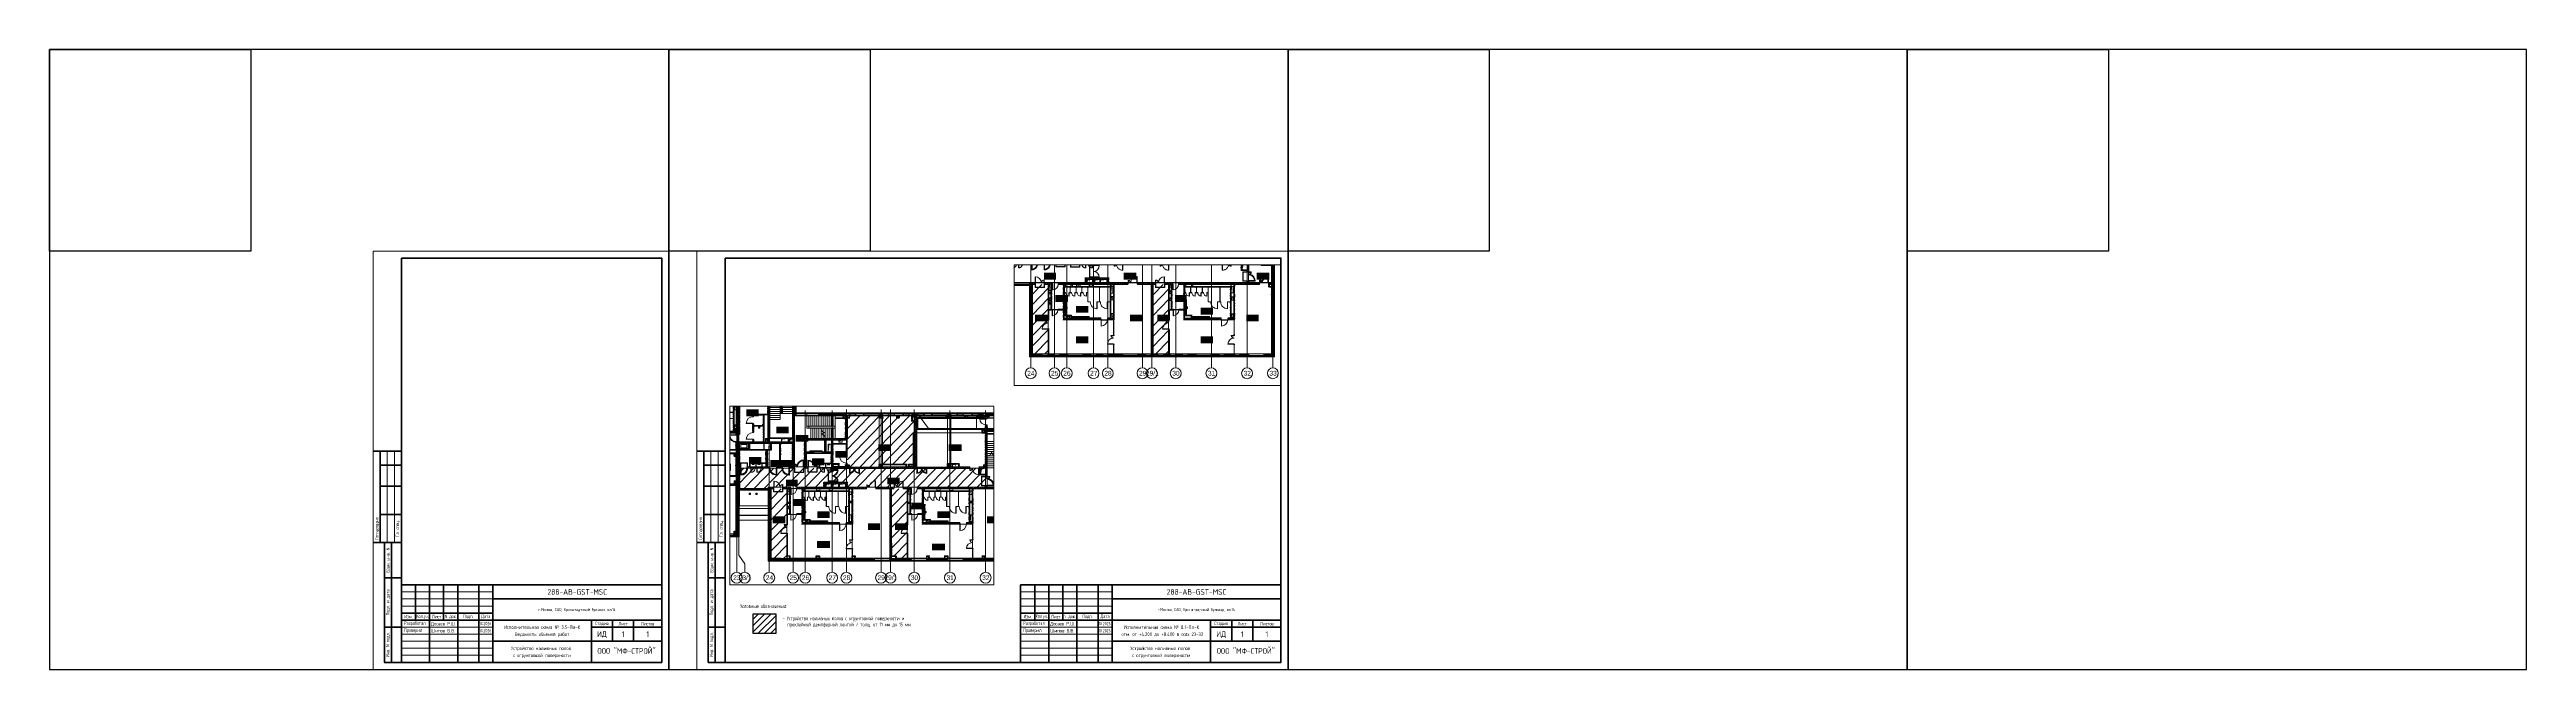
# Paper-space layout '8.1нлв' of a CAD drawing. Header units: millimetres. Extents: x -143 to 1617, y 0 to 440.
# The model-space entities are those that its viewports show. They can reach past a viewport. Long polylines and large blocks are cut down to what shows.
import ezdxf
from ezdxf.enums import TextEntityAlignment as Align

# ---------------------------------------------------------------- set-up
doc = ezdxf.new("R2018")
doc.units = ezdxf.units.MM
for name, pattern in [('Осевая', [6350, 1270, -952.5, 3175, -952.5]), ('Снесенные', [1428.75, 952.5, -476.25]), ('Штрих', [1270, 635, -635]), ('Штрих короткий', [600, 300, -300])]:
    doc.linetypes.add(name, pattern=pattern)
for name, color, linetype, lineweight in [('8.1) Нал пол Окт', 5, 'Continuous', 60), ('A-DETL-GENF', 7, 'Continuous', 9), ('A-DOOR-2', 7, 'Continuous', 5), ('A-DOOR-FRAM-2', 7, 'Continuous', 5), ('A-FLOR', 7, 'Continuous', 9), ('A-GENM', 7, 'Continuous', 9), ('A-GENM-1', 7, 'Continuous', 20), ('A-GENM-2', 7, 'Штрих', 5), ('A-GLAZ', 7, 'Continuous', 9), ('A-GLAZ-1', 7, 'Continuous', 5), ('A-GLAZ-CURT', 7, 'Continuous', 9), ('A-GLAZ-CURT-1', 7, 'Continuous', 5), ('A-GLAZ-CURT-2', 7, 'Continuous', 20), ('A-GLAZ-CWMG', 7, 'Continuous', 9), ('A-GLAZ-CWMG-1', 7, 'Continuous', 20), ('A-WALL', 7, 'Continuous', 5), ('I-WALL', 7, 'Continuous', 5), ('M-EQPM-3', 7, 'Снесенные', 5), ('S-COLS', 7, 'Continuous', 9), ('S-COLS-1', 7, 'Continuous', 5), ('S-STRS', 7, 'Continuous', 9), ('S-STRS-MBND', 7, 'Continuous', 9), ('Оси', 7, 'Continuous', 9), ('Оси-1', 7, 'Continuous', 20), ('Оси-2', 7, 'Осевая', 9)]:
    doc.layers.add(name, color=color, linetype=linetype, lineweight=lineweight)
for name, color, linetype, lineweight, true_color, transparency in [('A-AREA-PATT-2', 7, 'Continuous', 5, 0xcde0ef, 1), ('A-AREA-PATT-3', 7, 'Continuous', 5, 0xe6fae8, 1), ('A-FLOR-PATT-1', 7, 'Continuous', 9, 0xeef6ff, 0.5)]:
    doc.layers.add(name, color=color, linetype=linetype, lineweight=lineweight, true_color=true_color, transparency=transparency)
for name, color, linetype, lineweight, true_color in [('A-DOOR-1', 7, 'Continuous', 5, 0xc0c0c0), ('A-DOOR-4', 7, 'Continuous', 5, 0xd7dbdf), ('A-DOOR-7', 7, 'Штрих короткий', 5, 0xc0c0c0), ('A-DOOR-FRAM-1', 7, 'Continuous', 5, 0xc0c0c0), ('A-WALL-1', 9, 'Continuous', 5, 0x808080), ('A-WALL-FNSH-1', 9, 'Continuous', 5, 0x808080), ('M-EQPM-2', 7, 'Штрих', 5, 0xb2b2b2), ('M-EQPM-4', 7, 'Continuous', 9, 0x52e2e2), ('M-EQPM-5', 7, 'Continuous', 9, 0xdfe5eb)]:
    doc.layers.add(name, color=color, linetype=linetype, lineweight=lineweight, true_color=true_color)
doc.styles.add('Arial', font='arial.ttf', dxfattribs={"width": 0.9, "height": 700})
doc.styles.get("Standard").update_dxf_attribs({"font": 'ГОСТ тип А.ttf'})
doc.styles.add('СПДС', font='ГОСТ тип А.ttf', dxfattribs={"width": 0.9})
pattern_1 = [(135, (289227.4, 1e-08), (-70.71068, -70.71068), [])]
pattern_2 = [(135, (289227.4, 1e-08), (-141.42136, -141.42136), [])]
pattern_3 = [(45, (289227.4, 1e-08), (-114.04925, 114.04925), []), (45, (289341.45, 1e-08), (-114.04925, 114.04925), [201.612, -40.322, 6.706, -33.617])]
pattern_4 = [(45, (289227.4, 1e-08), (-70.71068, 70.71068), [])]
pattern_5 = [(45, (289227.4, 1e-08), (-141.42136, 141.42136), []), (135, (289227.4, 1e-08), (-141.42136, -141.42136), [])]
pattern_6 = [(45, (-99480, -25), (-114.04925, 114.04925), []), (45, (-99365.95, -25), (-114.04925, 114.04925), [201.613, -40.323, 6.706, -33.617])]
pattern_7 = [(45, (-94080, -25), (-114.04925, 114.04925), []), (45, (-93965.95, -25), (-114.04925, 114.04925), [201.613, -40.323, 6.706, -33.617])]
pattern_8 = [(45, (-102180, -25), (-114.04925, 114.04925), []), (45, (-102065.95, -25), (-114.04925, 114.04925), [201.613, -40.323, 6.706, -33.617])]
pattern_9 = [(45, (-86342.5, -10010), (-565.6854, 565.6854), [400, -1200]), (45, (-86742.5, -10210), (-565.6854, 565.6854), [1200, -400]), (45, (-85942.5, -10410), (-565.6854, 565.6854), [400, -1200])]
pattern_10 = [(45, (-88444.25, -10010), (-565.6854, 565.6854), [400, -1200]), (45, (-88844.25, -10210), (-565.6854, 565.6854), [1200, -400]), (45, (-88044.25, -10410), (-565.6854, 565.6854), [400, -1200])]
pattern_11 = [(45, (-121180, -13650), (-114.04925, 114.04925), []), (45, (-121065.95, -13650), (-114.04925, 114.04925), [201.613, -40.323, 6.706, -33.617])]
pattern_12 = [(45, (-100850, -13650), (-114.04925, 114.04925), []), (45, (-100735.95, -13650), (-114.04925, 114.04925), [201.613, -40.323, 6.706, -33.617])]
pattern_13 = [(0, (289227.4, 1e-08), (243.84, 60.96), [20.117, -162.763, 20.117, -162.763, -975.36]), (0, (289227.4, 1e-08), (243.84, 60.96), [-365.76, 20.117, -345.643, 20.117, -162.763, -426.72]), (0, (289227.4, 1e-08), (243.84, 60.96), [-914.4, 20.117, -101.803, 20.117, -284.683]), (120, (289318.84, 30.48), (-174.71291, 180.691634), [20.117, -162.763, 20.117, -162.763, -975.36]), (120, (289318.84, 30.48), (-174.71291, 180.691634), [-365.76, 20.117, -345.643, 20.117, -162.763, -426.72]), (120, (289318.84, 30.48), (-174.71291, 180.691634), [-914.4, 20.117, -101.803, 20.117, -284.683]), (240, (289349.32, 152.4), (-69.12709, -241.651634), [20.117, -162.763, 20.117, -162.763, -975.36]), (240, (289349.32, 152.4), (-69.12709, -241.651634), [-365.76, 20.117, -345.643, 20.117, -162.763, -426.72]), (240, (289349.32, 152.4), (-69.12709, -241.651634), [-914.4, 20.117, -101.803, 20.117, -284.683])]
pattern_14 = [(45, (289227.4, 1e-08), (-212.132, 212.132), []), (135, (289227.4, 1e-08), (-212.132, -212.132), [])]
pattern_15 = [(45, (148772.12, -0.94), (-114.04925, 114.04925), []), (45, (148886.17, -0.94), (-114.04925, 114.04925), [201.612, -40.322, 6.706, -33.617])]
pattern_16 = [(135, (148772.12, -0.94), (-70.71068, -70.71068), [])]
pattern_17 = [(45, (148772.12, -0.94), (-141.42136, 141.42136), []), (135, (148772.12, -0.94), (-141.42136, -141.42136), [])]
pattern_18 = [(135, (148772.12, -0.94), (-141.42136, -141.42136), [])]
pattern_19 = [(45, (148772.12, -0.94), (-70.71068, 70.71068), [])]
pattern_20 = [(135, (148772.12, -0.94), (-150.8683, -150.8683), [213.36, -35.56, 7.112, -35.56]), (135, (148772.12, 149.83), (-150.8683, -150.8683), []), (50, (148772.12, -0.94), (255.05767, -22.3145), [26.67, -293.37]), (355, (148772.12, -0.94), (-49.3404, 267.47914), [21.336, -234.696]), (100.451, (148793.38, -2.8), (205.71947, 245.16356), [22.666, -249.326]), (46.184, (148772.12, 70.18), (379.511, -58.86), [40.005, -440.055]), (96.636, (148803.75, 65.27), (332.3634, 346.3991), [33.999, -373.989]), (351.184, (148772.12, 70.18), (332.3669, 346.3953), [32.004, -352.044]), (21, (148807.68, 52.4), (212.26017, -143.17112), [26.67, -293.37]), (326, (148807.68, 52.4), (86.52236, 257.86323), [21.336, -234.696]), (71.451, (148825.37, 40.47), (298.78395, 114.6901), [22.666, -249.326]), (37.5, (148772.12, -0.94), (4.32385, 118.37751), [6.706, -225.146, 6.706, -231.546, -235.585]), (37.5, (148772.12, -0.94), (4.32385, 118.37751), [-470.103, 6.706, -228.879]), (7.5, (148772.12, -0.94), (93.54758, 140.2533), [6.706, -129.134, 6.706, -219.812, -89.789]), (7.5, (148772.12, -0.94), (93.54758, 140.2533), [-362.356, 6.706, -83.083]), (327.5, (148692.82, -0.94), (189.82734, -8.02019), [6.706, -82.194, 6.706, -270.662, -368.046]), (327.5, (148692.82, -0.94), (189.82734, -8.02019), [-366.268, 6.706, -361.34]), (317.5, (148657.26, -0.94), (207.38114, 35.59764), [6.706, -108.864, 6.706, -177.495, -261.366]), (317.5, (148657.26, -0.94), (207.38114, 35.59764), [-299.771, 6.706, -254.66])]
pattern_21 = [(0, (148772.123, -0.94), (243.84, 60.96), [20.117, -162.763, 20.117, -162.763, -975.36]), (0, (148772.123, -0.94), (243.84, 60.96), [-365.76, 20.117, -345.643, 20.117, -162.763, -426.72]), (0, (148772.123, -0.94), (243.84, 60.96), [-914.4, 20.117, -101.803, 20.117, -284.683]), (120, (148863.563, 29.54), (-174.71291, 180.691634), [20.117, -162.763, 20.117, -162.763, -975.36]), (120, (148863.563, 29.54), (-174.71291, 180.691634), [-365.76, 20.117, -345.643, 20.117, -162.763, -426.72]), (120, (148863.563, 29.54), (-174.71291, 180.691634), [-914.4, 20.117, -101.803, 20.117, -284.683]), (240, (148894.043, 151.46), (-69.12709, -241.651634), [20.117, -162.763, 20.117, -162.763, -975.36]), (240, (148894.043, 151.46), (-69.12709, -241.651634), [-365.76, 20.117, -345.643, 20.117, -162.763, -426.72]), (240, (148894.043, 151.46), (-69.12709, -241.651634), [-914.4, 20.117, -101.803, 20.117, -284.683])]
pattern_22 = [(45, (148772.12, -0.94), (-212.132, 212.132), []), (135, (148772.12, -0.94), (-212.132, -212.132), [])]
pattern_23 = [(46, (205553.1, 26879), (-760.54, 734.445), [])]

# ---------------------------------------------------------------- blocks, each defined once
blk = doc.blocks.new('*U1826')
at = {"color": 4}
blk.add_lwpolyline([(-220, -220), (220, -220), (220, 220), (-220, 220)], close=True, dxfattribs=at)
at = {"color": 3}
blk.add_lwpolyline([(-220, 220), (-77, 220), (-77, 77), (-220, 77)], close=True, dxfattribs=at)
blk = doc.blocks.new('*U1828')
at = {"color": 0, "linetype": 'ByBlock', "lineweight": -2, "transparency": 16777216}
for p in [(0, 0), (440, 0), (880, 0), (1320, 0)]:
    blk.add_blockref('*U1826', p, dxfattribs=at)
blk = doc.blocks.new('*U1719')
at = {"lineweight": 0}
blk.add_lwpolyline([(-205, -5), (5, -5), (5, 292), (-205, 292)], close=True, dxfattribs=at)
at = {"color": 0, "linetype": 'Continuous', "lineweight": 50}
blk.add_lwpolyline([(-185, 287), (0, 287), (0, 0), (-185, 0)], close=True, dxfattribs=at)
at = {"lineweight": 35}
for points in [[(-185, 150), (-205, 150)], [(-200, 85), (-200, 150)], [(-185, 140), (-200, 140)], [(-185, 125), (-200, 125)], [(-185, 105), (-200, 105)], [(-185, 85), (-205, 85)], [(-185, 85), (-197, 85), (-197, 0), (-185, 0)], [(-192, 0), (-192, 85)], [(-185, 60), (-197, 60)], [(-175, 55), (-175, 30)], [(-165, 55), (-165, 0)], [(-155, 55), (-155, 30)], [(-145, 55), (-145, 0)], [(-130, 55), (-130, 0)], [(-120, 55), (-120, 0)], [(-120, 45), (0, 45)], [(-185, 25), (-197, 25)], [(-185, 35), (-120, 35)], [(-185, 30), (0, 30)], [(-50, 30), (-50, 0)], [(-50, 25), (0, 25)], [(-35, 30), (-35, 15)], [(-20, 30), (-20, 15)], [(-120, 15), (0, 15)]]:
    blk.add_lwpolyline(points, dxfattribs=at)
at = {"lineweight": 18}
for points in [[(-195, 85), (-195, 150)], [(-190, 85), (-190, 150)], [(-185, 50), (-120, 50)], [(-185, 45), (-120, 45)], [(-185, 40), (-120, 40)], [(-185, 25), (-120, 25)], [(-185, 20), (-120, 20)], [(-185, 15), (-120, 15)], [(-185, 10), (-120, 10)], [(-185, 5), (-120, 5)]]:
    blk.add_lwpolyline(points, dxfattribs=at)
at = {"lineweight": 35}
blk.add_lwpolyline([(-185, 0), (0, 0), (0, 55), (-185, 55)], close=True, dxfattribs=at)
at = {"lineweight": 0}
blk.add_lwpolyline([(0, -5), (5, -5), (5, 0)], dxfattribs=at)
at = {"lineweight": -2, "char_height": 2.5, "attachment_point": 5, "rotation": 90, "style": 'СПДС'}
for s, insert, width in [('Согласовано', (-202.5, 95), 19.991), ('Гл. спец.', (-187.5, 95), 19.991), ('Взам. инв. N', (-194.5, 72.5), 24.991), ('Подл. и дата', (-194.5, 42.5), 34.991), ('Инв. N подл.', (-194.5, 12.5), 24.991)]:
    blk.add_mtext(s, dxfattribs=dict(at, insert=insert, width=width))
at = {"insert": (-60.2, 37.2), "char_height": 2.2, "attachment_point": 5, "style": 'СПДС'}
blk.add_mtext_dynamic_manual_height_columns('г.Москва, САО, Кронштадтский бульвар, вл.14', width=118.293, gutter_width=0, heights=[12.8], dxfattribs=at)
at = {"lineweight": -2, "char_height": 2.5, "style": 'СПДС'}
for s, insert, width, attachment_point in [('Разработал', (-183.1, 27.5), 17.953, 4), ('Проверил', (-183.1, 22.5), 17.953, 4), ('Изм.', (-180, 32.5), 10, 5), ('Кол.уч.', (-170, 32.5), 10, 5), ('Лист', (-160, 32.5), 10, 5), ('N док.', (-150, 32.5), 10, 5), ('Подп.', (-137.5, 32.5), 15, 5), ('Дата', (-125, 32.5), 10, 5), ('Стадия', (-42.5, 27.5), 15, 5), ('Лист', (-27.5, 27.5), 15, 5), ('Листов', (-10, 27.5), 20, 5)]:
    blk.add_mtext(s, dxfattribs=dict(at, insert=insert, width=width, attachment_point=attachment_point))
at = {"lineweight": 30, "width": 0.9, "flags": 104}
blk.add_attdef('ШАПКА', text='', height=3, dxfattribs=at).set_placement((-135, 281), align=Align.MIDDLE_CENTER)
at = {"style": 'СПДС'}
for tag, height, p in [('ШИФР_ПРОЕКТА', 4, (-60, 50)), ('НАИМЕНОВАНИЕ_ОБЪЕКТА2', 2.5, (-85, 20)), ('НАИМЕНОВАНИЕ_ОБЪЕКТА', 2.5, (-85, 25)), ('СТАДИЯ', 4, (-42.5, 20)), ('ЛИСТ_первый', 4, (-27.5, 20)), ('ЛИСТОВ', 4, (-10, 20)), ('НАИМЕНОВАНИЕ_ЧЕРТЕЖА2', 2.5, (-85, 5)), ('НАИМЕНОВАНИЕ_ЧЕРТЕЖА1', 2.5, (-85, 10)), ('ОРГАНИЗАЦИЯ_РАЗРАБОТЧИК1', 4, (-25, 8.1))]:
    blk.add_attdef(tag, text='', height=height, dxfattribs=at).set_placement(p, align=Align.MIDDLE_CENTER)
for tag, p in [('РАЗРАБОТЧИК', (-164, 27.5)), ('РУК.ГРУППЫ', (-164, 22.5))]:
    blk.add_attdef(tag, text='', height=2.5, dxfattribs=at).set_placement(p, align=Align.MIDDLE_LEFT)
at = {"style": 'СПДС', "width": 0.9}
for tag, p in [('ДАТА1', (-129.6, 26.4)), ('ДАТА2', (-129.6, 21.4))]:
    blk.add_attdef(tag, p, '', height=2.3, dxfattribs=at)
blk = doc.blocks.new('*U1720')
at = {"lineweight": 0}
blk.add_lwpolyline([(-415, -5), (5, -5), (5, 292), (-415, 292)], close=True, dxfattribs=at)
at = {"color": 0, "linetype": 'Continuous', "lineweight": 50}
blk.add_lwpolyline([(-395, 287), (0, 287), (0, 0), (-395, 0)], close=True, dxfattribs=at)
at = {"lineweight": 35}
for points in [[(-395, 150), (-415, 150)], [(-410, 85), (-410, 150)], [(-395, 140), (-410, 140)], [(-395, 125), (-410, 125)], [(-395, 105), (-410, 105)], [(-395, 85), (-415, 85)], [(-395, 85), (-407, 85), (-407, 0), (-395, 0)], [(-402, 0), (-402, 85)], [(-395, 60), (-407, 60)], [(-175, 55), (-175, 30)], [(-165, 55), (-165, 0)], [(-155, 55), (-155, 30)], [(-145, 55), (-145, 0)], [(-130, 55), (-130, 0)], [(-120, 55), (-120, 0)], [(-120, 45), (0, 45)], [(-395, 25), (-407, 25)], [(-185, 35), (-120, 35)], [(-185, 30), (0, 30)], [(-50, 30), (-50, 0)], [(-50, 25), (0, 25)], [(-35, 30), (-35, 15)], [(-20, 30), (-20, 15)], [(-120, 15), (0, 15)]]:
    blk.add_lwpolyline(points, dxfattribs=at)
at = {"lineweight": 18}
for points in [[(-405, 85), (-405, 150)], [(-400, 85), (-400, 150)], [(-185, 50), (-120, 50)], [(-185, 45), (-120, 45)], [(-185, 40), (-120, 40)], [(-185, 25), (-120, 25)], [(-185, 20), (-120, 20)], [(-185, 15), (-120, 15)], [(-185, 10), (-120, 10)], [(-185, 5), (-120, 5)]]:
    blk.add_lwpolyline(points, dxfattribs=at)
at = {"lineweight": 35}
blk.add_lwpolyline([(-185, 0), (0, 0), (0, 55), (-185, 55)], close=True, dxfattribs=at)
at = {"lineweight": 0}
blk.add_lwpolyline([(0, -5), (5, -5), (5, 0)], dxfattribs=at)
at = {"lineweight": -2, "char_height": 2.5, "attachment_point": 5, "rotation": 90, "style": 'СПДС'}
for s, insert, width in [('Согласовано', (-412.5, 95), 19.991), ('Гл. спец.', (-397.5, 95), 19.991), ('Взам. инв. N', (-404.5, 72.5), 24.991), ('Подл. и дата', (-404.5, 42.5), 34.991), ('Инв. N подл.', (-404.5, 12.5), 24.991)]:
    blk.add_mtext(s, dxfattribs=dict(at, insert=insert, width=width))
at = {"insert": (-60.2, 37.2), "char_height": 2.2, "attachment_point": 5, "style": 'СПДС'}
blk.add_mtext_dynamic_manual_height_columns('г.Москва, САО, Кронштадтский бульвар, вл.14', width=118.293, gutter_width=0, heights=[12.8], dxfattribs=at)
at = {"lineweight": -2, "char_height": 2.5, "style": 'СПДС'}
for s, insert, width, attachment_point in [('Разработал', (-183.1, 27.5), 17.953, 4), ('Проверил', (-183.1, 22.5), 17.953, 4), ('Изм.', (-180, 32.5), 10, 5), ('Кол.уч.', (-170, 32.5), 10, 5), ('Лист', (-160, 32.5), 10, 5), ('N док.', (-150, 32.5), 10, 5), ('Подп.', (-137.5, 32.5), 15, 5), ('Дата', (-125, 32.5), 10, 5), ('Стадия', (-42.5, 27.5), 15, 5), ('Лист', (-27.5, 27.5), 15, 5), ('Листов', (-10, 27.5), 20, 5)]:
    blk.add_mtext(s, dxfattribs=dict(at, insert=insert, width=width, attachment_point=attachment_point))
at = {"lineweight": 30, "width": 0.9, "flags": 104}
blk.add_attdef('ШАПКА', text='', height=3, dxfattribs=at).set_placement((-135, 281), align=Align.MIDDLE_CENTER)
at = {"style": 'СПДС'}
for tag, height, p in [('ШИФР_ПРОЕКТА', 4, (-60, 50)), ('НАИМЕНОВАНИЕ_ОБЪЕКТА2', 2.5, (-85, 20)), ('НАИМЕНОВАНИЕ_ОБЪЕКТА', 2.5, (-85, 25)), ('СТАДИЯ', 4, (-42.5, 20)), ('ЛИСТ_первый', 4, (-27.5, 20)), ('ЛИСТОВ', 4, (-10, 20)), ('НАИМЕНОВАНИЕ_ЧЕРТЕЖА2', 2.5, (-85, 5)), ('НАИМЕНОВАНИЕ_ЧЕРТЕЖА1', 2.5, (-85, 10)), ('ОРГАНИЗАЦИЯ_РАЗРАБОТЧИК1', 4, (-25, 8.1))]:
    blk.add_attdef(tag, text='', height=height, dxfattribs=at).set_placement(p, align=Align.MIDDLE_CENTER)
for tag, p in [('РАЗРАБОТЧИК', (-164, 27.5)), ('РУК.ГРУППЫ', (-164, 22.5))]:
    blk.add_attdef(tag, text='', height=2.5, dxfattribs=at).set_placement(p, align=Align.MIDDLE_LEFT)
at = {"style": 'СПДС', "width": 0.9}
for tag, p in [('ДАТА1', (-129.6, 26.4)), ('ДАТА2', (-129.6, 21.4))]:
    blk.add_attdef(tag, p, '', height=2.3, dxfattribs=at)
blk = doc.blocks.new('DOR_Проход в стене_Прямоугольный - 1050x1150 EI30-23344994-Объем проектирования 2 этажа')
at = {"layer": 'A-DOOR-7'}
for p, q in [((525, 100), (-525, 100)), ((525, -100), (-525, -100))]:
    blk.add_line(p, q, dxfattribs=at)
blk = doc.blocks.new('120_Окно_СКБ_1Ст - 120_Окно_СКБ_1Ст 1200х2500_h_ с форточкой 3-24161067-Объем проектирования 3 этажа')
at = {"layer": 'A-GLAZ'}
for p, q in [((-600, -127), (-600, -57)), ((-600, -57), (-530, -57)), ((-530, -127), (-600, -127)), ((-530, -127), (-550, -127)), ((-550, -127), (-550, -137)), ((-550, -137), (550, -137)), ((550, -137), (-550, -137)), ((-530, -57), (-530, -127)), ((530, -87), (-530, -87)), ((-530, -87), (-530, -127)), ((-480, -137), (-480, -87)), ((480, -137), (480, -87)), ((530, -127), (530, -57)), ((530, -57), (600, -57)), ((530, -127), (530, -87)), ((600, -127), (530, -127)), ((550, -127), (530, -127)), ((550, -137), (550, -127)), ((600, -57), (600, -127))]:
    blk.add_line(p, q, dxfattribs=at)
at = {"layer": 'A-GLAZ-1'}
for p, q in [((600, -57), (-600, -57)), ((-580, -127), (-550, -127)), ((-480, -107), (480, -107)), ((480, -117), (-480, -117)), ((550, -127), (579, -127))]:
    blk.add_line(p, q, dxfattribs=at)
blk = doc.blocks.new('BSC_Колонна _Прямоугольная - 250х900-23282983-Объем проектирования 3 этажа')
at = {"layer": 'S-COLS-1'}
h = blk.add_hatch(dxfattribs=at)
h.set_pattern_fill('FP_91', color=256, style=0, pattern_type=2)
h.set_pattern_definition(pattern_6)
h.paths.add_polyline_path([(226, -125), (450, -125), (450, 125), (-450, 125), (-450, -125)])
for p, q in [((450, 125), (-450, 125)), ((-450, 125), (-450, -125)), ((450, -125), (450, 125)), ((-450, -125), (450, -125))]:
    blk.add_line(p, q, dxfattribs=at)
blk = doc.blocks.new('BSC_Колонна _Прямоугольная - 250х900-V549-Объем проектирования 3 этажа')
at = {"layer": 'S-COLS-1'}
h = blk.add_hatch(dxfattribs=at)
h.set_pattern_fill('FP_98', color=256, style=0, pattern_type=2)
h.set_pattern_definition(pattern_7)
h.paths.add_polyline_path([(-450, -125), (450, -125), (450, 125), (-450, 125), (-450, -20)])
for p, q in [((450, 125), (-450, 125)), ((-450, 125), (-450, -125)), ((450, -125), (450, 125)), ((-450, -125), (450, -125))]:
    blk.add_line(p, q, dxfattribs=at)
blk = doc.blocks.new('BSC_Колонна _Прямоугольная - 250х900-V550-Объем проектирования 3 этажа')
at = {"layer": 'S-COLS-1'}
h = blk.add_hatch(dxfattribs=at)
h.set_pattern_fill('FP_99', color=256, style=0, pattern_type=2)
h.set_pattern_definition(pattern_8)
h.paths.add_polyline_path([(450, -125), (450, 125), (-450, 125), (-450, -125), (-299, -125)])
for p, q in [((450, 125), (-450, 125)), ((-450, 125), (-450, -125)), ((450, -125), (450, 125)), ((-450, -125), (450, -125))]:
    blk.add_line(p, q, dxfattribs=at)
blk = doc.blocks.new('120_Окно_СКБ_1Ст - 120_Окно_СКБ_1Ст 900х2500_h_ с форточкой-V551-Объем проектирования 3 этажа')
at = {"layer": 'A-GLAZ'}
for p, q in [((-450, -127), (-450, -57)), ((-450, -57), (-380, -57)), ((-380, -127), (-450, -127)), ((-380, -127), (-400, -127)), ((-400, -127), (-400, -137)), ((-400, -137), (400, -137)), ((400, -137), (-400, -137)), ((-380, -57), (-380, -127)), ((380, -87), (-380, -87)), ((-380, -87), (-380, -127)), ((-330, -137), (-330, -87)), ((330, -137), (330, -87)), ((380, -127), (380, -57)), ((380, -57), (450, -57)), ((380, -127), (380, -87)), ((450, -127), (380, -127)), ((400, -127), (380, -127)), ((400, -137), (400, -127)), ((450, -57), (450, -127))]:
    blk.add_line(p, q, dxfattribs=at)
at = {"layer": 'A-GLAZ-1'}
for p, q in [((450, -57), (-450, -57)), ((-430, -127), (-400, -127)), ((-330, -107), (330, -107)), ((330, -117), (-330, -117)), ((400, -127), (420, -127)), ((440, -127), (450, -127))]:
    blk.add_line(p, q, dxfattribs=at)
blk = doc.blocks.new('120_Окно_СКБ_2Ст_Фрамуга сверху - 120_Окно_СКБ_2Ст_2300х2500_h_ ДОО-19727959-Объем проектирования 3 этажа')
at = {"layer": 'A-GLAZ'}
for p, q in [((-1150, -127), (-1150, -57)), ((-1150, -57), (-1080, -57)), ((-1080, -127), (-1150, -127)), ((-1080, -127), (-1100, -127)), ((-1100, -127), (-1100, -137)), ((-1100, -137), (540, -137)), ((540, -137), (-1100, -137)), ((-1080, -57), (-1080, -127)), ((520, -87), (-1080, -87)), ((-1080, -87), (-1080, -127)), ((-1030, -137), (-1030, -87)), ((470, -137), (470, -87)), ((520, -127), (520, -57)), ((520, -57), (590, -57)), ((520, -127), (520, -87)), ((590, -127), (520, -127)), ((540, -127), (520, -127)), ((540, -137), (540, -127)), ((590, -127), (570, -127)), ((570, -127), (570, -137)), ((570, -137), (1100, -137)), ((1100, -137), (570, -137)), ((590, -57), (590, -127)), ((1080, -87), (590, -87)), ((590, -87), (590, -127)), ((640, -137), (640, -87)), ((1030, -137), (1030, -87)), ((1080, -127), (1080, -57)), ((1080, -57), (1150, -57)), ((1080, -127), (1080, -87)), ((1150, -127), (1080, -127)), ((1100, -127), (1080, -127)), ((1100, -137), (1100, -127)), ((1150, -57), (1150, -127))]:
    blk.add_line(p, q, dxfattribs=at)
at = {"layer": 'A-GLAZ-1'}
for p, q in [((1150, -57), (-1150, -57)), ((-1130, -127), (-1100, -127)), ((-1080, -57), (1080, -57)), ((-1030, -107), (470, -107)), ((470, -117), (-1030, -117)), ((540, -127), (570, -127)), ((540, -127), (570, -127)), ((640, -107), (1030, -107)), ((1030, -117), (640, -117)), ((1100, -127), (1130, -127))]:
    blk.add_line(p, q, dxfattribs=at)
blk = doc.blocks.new('120_Окно_СКБ_1Ст - 120_Окно_СКБ_1Ст 900х2500_h_ с форточкой-V552-Объем проектирования 3 этажа')
at = {"layer": 'A-GLAZ'}
for p, q in [((-450, -127), (-450, -57)), ((-450, -57), (-380, -57)), ((-380, -127), (-450, -127)), ((-380, -127), (-400, -127)), ((-400, -127), (-400, -137)), ((-400, -137), (400, -137)), ((400, -137), (-400, -137)), ((-380, -57), (-380, -127)), ((380, -87), (-380, -87)), ((-380, -87), (-380, -127)), ((-330, -137), (-330, -87)), ((330, -137), (330, -87)), ((380, -127), (380, -57)), ((380, -57), (450, -57)), ((380, -127), (380, -87)), ((450, -127), (380, -127)), ((400, -127), (380, -127)), ((400, -137), (400, -127)), ((450, -57), (450, -127))]:
    blk.add_line(p, q, dxfattribs=at)
at = {"layer": 'A-GLAZ-1'}
for p, q in [((450, -57), (-450, -57)), ((-430, -127), (-400, -127)), ((-330, -107), (330, -107)), ((330, -117), (-330, -117)), ((400, -127), (430, -127))]:
    blk.add_line(p, q, dxfattribs=at)
blk = doc.blocks.new('120_Окно_СКБ_1Ст - 120_Окно_СКБ_1Ст 900х2500_h_ с форточкой-V553-Объем проектирования 3 этажа')
at = {"layer": 'A-GLAZ'}
for p, q in [((-450, -127), (-450, -57)), ((-450, -57), (-380, -57)), ((-380, -127), (-450, -127)), ((-380, -127), (-400, -127)), ((-400, -127), (-400, -137)), ((-400, -137), (400, -137)), ((400, -137), (-400, -137)), ((-380, -57), (-380, -127)), ((380, -87), (-380, -87)), ((-380, -87), (-380, -127)), ((-330, -137), (-330, -87)), ((330, -137), (330, -87)), ((380, -127), (380, -57)), ((380, -57), (450, -57)), ((380, -127), (380, -87)), ((450, -127), (380, -127)), ((400, -127), (380, -127)), ((400, -137), (400, -127)), ((450, -57), (450, -127))]:
    blk.add_line(p, q, dxfattribs=at)
at = {"layer": 'A-GLAZ-1'}
for p, q in [((450, -57), (-450, -57)), ((-430, -127), (-400, -127)), ((-330, -107), (330, -107)), ((330, -117), (-330, -117)), ((400, -127), (430, -127))]:
    blk.add_line(p, q, dxfattribs=at)
blk = doc.blocks.new('120_Окно_СКБ_2Ст_Фрамуга сверху - 120_Окно_СКБ_2Ст_2300х2500_h_ ДОО-22877115-Объем проектирования 3 этажа')
at = {"layer": 'A-GLAZ'}
for p, q in [((-1150, 13), (-1150, 83)), ((-1150, 83), (-1080, 83)), ((-1080, 13), (-1150, 13)), ((-1080, 13), (-1100, 13)), ((-1100, 13), (-1100, 3)), ((-1100, 3), (540, 3)), ((540, 3), (-1100, 3)), ((-1080, 83), (-1080, 13)), ((520, 53), (-1080, 53)), ((-1080, 53), (-1080, 13)), ((-1030, 3), (-1030, 53)), ((470, 3), (470, 53)), ((520, 13), (520, 83)), ((520, 83), (590, 83)), ((520, 13), (520, 53)), ((590, 13), (520, 13)), ((540, 13), (520, 13)), ((540, 3), (540, 13)), ((590, 13), (570, 13)), ((570, 13), (570, 3)), ((570, 3), (1100, 3)), ((1100, 3), (570, 3)), ((590, 83), (590, 13)), ((1080, 53), (590, 53)), ((590, 53), (590, 13)), ((640, 3), (640, 53)), ((1030, 3), (1030, 53)), ((1080, 13), (1080, 83)), ((1080, 83), (1150, 83)), ((1080, 13), (1080, 53)), ((1150, 13), (1080, 13)), ((1100, 13), (1080, 13)), ((1100, 3), (1100, 13)), ((1150, 83), (1150, 13))]:
    blk.add_line(p, q, dxfattribs=at)
at = {"layer": 'A-GLAZ-1'}
for p, q in [((1150, 83), (-1150, 83)), ((-1150, 13), (-1100, 13)), ((-1080, 83), (1080, 83)), ((-1030, 33), (470, 33)), ((470, 23), (-1030, 23)), ((540, 13), (570, 13)), ((540, 13), (570, 13)), ((640, 33), (1030, 33)), ((1030, 23), (640, 23)), ((1100, 13), (1150, 13))]:
    blk.add_line(p, q, dxfattribs=at)
blk = doc.blocks.new('120_Окно_СКБ_1Ст - 120_Окно_СКБ_1Ст 900х2500_h_ с форточкой-V554-Объем проектирования 3 этажа')
at = {"layer": 'A-GLAZ'}
for p, q in [((-450, -127), (-450, -57)), ((-450, -57), (-380, -57)), ((-380, -127), (-450, -127)), ((-380, -127), (-400, -127)), ((-400, -127), (-400, -137)), ((-400, -137), (400, -137)), ((400, -137), (-400, -137)), ((-380, -57), (-380, -127)), ((380, -87), (-380, -87)), ((-380, -87), (-380, -127)), ((-330, -137), (-330, -87)), ((330, -137), (330, -87)), ((380, -127), (380, -57)), ((380, -57), (450, -57)), ((380, -127), (380, -87)), ((450, -127), (380, -127)), ((400, -127), (380, -127)), ((400, -137), (400, -127)), ((450, -57), (450, -127))]:
    blk.add_line(p, q, dxfattribs=at)
at = {"layer": 'A-GLAZ-1'}
for p, q in [((450, -57), (-450, -57)), ((-430, -127), (-400, -127)), ((-330, -107), (330, -107)), ((330, -117), (-330, -117)), ((400, -127), (430, -127))]:
    blk.add_line(p, q, dxfattribs=at)
blk = doc.blocks.new('GM_Отверстие прямоугольное _в плите_ - Отверстие-20657929-Объем проектирования 3 этажа')
at = {"layer": 'A-GENM'}
for p, q in [((-250, -125), (-250, 125)), ((-250, 125), (250, 125)), ((250, 125), (-250, 125)), ((-250, 125), (-250, -125)), ((-250, -125), (-187.5, 62.5)), ((-187.5, 62.5), (250, 125)), ((250, 125), (250, -125)), ((250, -125), (250, 125))]:
    blk.add_line(p, q, dxfattribs=at)
for start, end in [(360, 180), (180, 360)]:
    blk.add_arc((0, 0), 2.5, start, end, dxfattribs=at)
blk = doc.blocks.new('GM_Отверстие прямоугольное _в плите_ - Отверстие-V558-Объем проектирования 3 этажа')
at = {"layer": 'A-GENM'}
for p, q in [((-250, -125), (-250, 125)), ((-250, 125), (-250, -125)), ((-250, -125), (-187.5, 62.5)), ((-187.5, 62.5), (250, 125)), ((250, 125), (250, -125)), ((250, -125), (250, 125)), ((250, -125), (-250, -125)), ((-250, -125), (250, -125))]:
    blk.add_line(p, q, dxfattribs=at)
for start, end in [(360, 180), (180, 360)]:
    blk.add_arc((0, 0), 2.5, start, end, dxfattribs=at)
blk = doc.blocks.new('120_Окно_СКБ_2Ст_Фрамуга сверху - 120_Окно_СКБ_2Ст_2300х2500_h_ ДОО 2-24160916-Объем проектирования 3 этажа')
at = {"layer": 'A-GLAZ'}
for p, q in [((-1150, 13), (-1150, 83)), ((-1150, 83), (-1080, 83)), ((-1080, 13), (-1150, 13)), ((-1080, 83), (-1080, 13)), ((-590, 13), (-590, 83)), ((-590, 83), (-520, 83)), ((-520, 13), (-590, 13)), ((-520, 13), (-540, 13)), ((-540, 13), (-540, 3)), ((-540, 3), (1100, 3)), ((1100, 3), (-540, 3)), ((-520, 83), (-520, 13)), ((1080, 53), (-520, 53)), ((-520, 53), (-520, 13)), ((-470, 3), (-470, 53)), ((1030, 3), (1030, 53)), ((1080, 13), (1080, 83)), ((1080, 83), (1150, 83)), ((1080, 13), (1080, 53)), ((1150, 13), (1080, 13)), ((1100, 13), (1080, 13)), ((1100, 3), (1100, 13)), ((1150, 83), (1150, 13))]:
    blk.add_line(p, q, dxfattribs=at)
at = {"layer": 'A-GLAZ-1'}
for p, q in [((1150, 83), (-1150, 83)), ((-1150, 13), (-540, 13)), ((-1080, 83), (1080, 83)), ((-590, 53), (-1080, 53)), ((-590, 43), (-1080, 43)), ((-1080, 13), (-540, 13)), ((-470, 33), (1030, 33)), ((1030, 23), (-470, 23)), ((1100, 13), (1150, 13))]:
    blk.add_line(p, q, dxfattribs=at)
blk = doc.blocks.new('GM_Отверстие прямоугольное _в плите_ - Отверстие-V589-Объем проектирования 3 этажа')
at = {"layer": 'A-GENM'}
for p, q in [((-69, 100), (100, 100)), ((100, 100), (-69, 100)), ((-69, -7), (-50, 50)), ((-50, 50), (100, 100)), ((100, 100), (100, -100)), ((100, -100), (100, 100)), ((100, -100), (-69, -100)), ((-69, -100), (100, -100))]:
    blk.add_line(p, q, dxfattribs=at)
for start, end in [(360, 180), (180, 360)]:
    blk.add_arc((0, 0), 2.5, start, end, dxfattribs=at)
blk = doc.blocks.new('GM_Отверстие прямоугольное _в плите_ - Отверстие-21985264-Объем проектирования 3 этажа')
at = {"layer": 'A-GENM'}
for p, q in [((-400, -250), (-400, 250)), ((-400, 250), (400, 250)), ((400, 250), (-400, 250)), ((-400, 250), (-400, -250)), ((-400, -250), (-300, 150)), ((-300, 150), (400, 250)), ((400, 250), (400, -250)), ((400, -250), (400, 250))]:
    blk.add_line(p, q, dxfattribs=at)
for start, end in [(360, 180), (180, 360)]:
    blk.add_arc((0, 0), 2.5, start, end, dxfattribs=at)
blk = doc.blocks.new('GM_Отверстие прямоугольное _в плите_ - Отверстие-21992694-Объем проектирования 3 этажа')
at = {"layer": 'A-GENM'}
for p, q in [((-400, 250), (400, 250)), ((400, 250), (-400, 250)), ((-400, -250), (-300, 150)), ((-300, 150), (400, 250)), ((400, 250), (400, -250)), ((400, -250), (400, 250))]:
    blk.add_line(p, q, dxfattribs=at)
for start, end in [(360, 180), (180, 360)]:
    blk.add_arc((0, 0), 2.5, start, end, dxfattribs=at)
blk = doc.blocks.new('120_Окно_СКБ_1Ст - 120_Окно_СКБ_1Ст 900х2500_h_ с форточкой-V605-Объем проектирования 3 этажа')
at = {"layer": 'A-GLAZ'}
for p, q in [((-450, -127), (-450, -57)), ((-450, -57), (-380, -57)), ((-380, -127), (-450, -127)), ((-380, -127), (-400, -127)), ((-400, -127), (-400, -137)), ((-400, -137), (400, -137)), ((400, -137), (-400, -137)), ((-380, -57), (-380, -127)), ((380, -87), (-380, -87)), ((-380, -87), (-380, -127)), ((-330, -137), (-330, -87)), ((330, -137), (330, -87)), ((380, -127), (380, -57)), ((380, -57), (450, -57)), ((380, -127), (380, -87)), ((450, -127), (380, -127)), ((400, -127), (380, -127)), ((400, -137), (400, -127)), ((450, -57), (450, -127))]:
    blk.add_line(p, q, dxfattribs=at)
at = {"layer": 'A-GLAZ-1'}
for p, q in [((450, -57), (-450, -57)), ((-430, -127), (-400, -127)), ((-330, -107), (330, -107)), ((330, -117), (-330, -117)), ((400, -127), (430, -127))]:
    blk.add_line(p, q, dxfattribs=at)
blk = doc.blocks.new('120_Окно_СКБ_1Ст - 120_Окно_СКБ_1Ст 900х2500_h_ с форточкой-V606-Объем проектирования 3 этажа')
at = {"layer": 'A-GLAZ'}
for p, q in [((-450, -127), (-450, -57)), ((-450, -57), (-380, -57)), ((-380, -127), (-450, -127)), ((-380, -127), (-400, -127)), ((-400, -127), (-400, -137)), ((-400, -137), (400, -137)), ((400, -137), (-400, -137)), ((-380, -57), (-380, -127)), ((380, -87), (-380, -87)), ((-380, -87), (-380, -127)), ((-330, -137), (-330, -87)), ((330, -137), (330, -87)), ((380, -127), (380, -57)), ((380, -57), (450, -57)), ((380, -127), (380, -87)), ((450, -127), (380, -127)), ((400, -127), (380, -127)), ((400, -137), (400, -127)), ((450, -57), (450, -127))]:
    blk.add_line(p, q, dxfattribs=at)
at = {"layer": 'A-GLAZ-1'}
for p, q in [((450, -57), (-450, -57)), ((-430, -127), (-400, -127)), ((-330, -107), (330, -107)), ((330, -117), (-330, -117)), ((400, -127), (430, -127))]:
    blk.add_line(p, q, dxfattribs=at)
blk = doc.blocks.new('GM_Отверстие прямоугольное _в плите_ - Отверстие-21958801-Объем проектирования 3 этажа')
at = {"layer": 'A-GENM'}
for p, q in [((-100, -175), (-100, 175)), ((-100, 175), (100, 175)), ((100, 175), (-100, 175)), ((-100, 175), (-100, -175)), ((-100, -175), (-50, 125)), ((-50, 125), (100, 175)), ((100, 175), (100, -175)), ((100, -175), (100, 175)), ((100, -175), (-100, -175)), ((-100, -175), (100, -175))]:
    blk.add_line(p, q, dxfattribs=at)
for start, end in [(360, 180), (180, 360)]:
    blk.add_arc((0, 0), 2.5, start, end, dxfattribs=at)
blk = doc.blocks.new('GM_Отверстие прямоугольное _в плите_ - Отверстие-21992361-Объем проектирования 3 этажа')
at = {"layer": 'A-GENM'}
for p, q in [((-100, -200), (-100, 200)), ((-100, 200), (100, 200)), ((100, 200), (-100, 200)), ((-100, 200), (-100, -200)), ((-100, -200), (-50, 150)), ((-50, 150), (100, 200)), ((100, 200), (100, -200)), ((100, -200), (100, 200)), ((100, -200), (-100, -200)), ((-100, -200), (100, -200))]:
    blk.add_line(p, q, dxfattribs=at)
for start, end in [(360, 180), (180, 360)]:
    blk.add_arc((0, 0), 2.5, start, end, dxfattribs=at)
blk = doc.blocks.new('GM_Отверстие прямоугольное _в плите_ - Отверстие-21992459-Объем проектирования 3 этажа')
at = {"layer": 'A-GENM'}
for p, q in [((-125, -475), (-125, 475)), ((-125, 475), (-125, -475)), ((-125, -475), (-75, 425)), ((-75, 425), (125, 475)), ((125, -475), (-125, -475)), ((-125, -475), (125, -475))]:
    blk.add_line(p, q, dxfattribs=at)
for start, end in [(360, 180), (180, 360)]:
    blk.add_arc((0, 0), 2.5, start, end, dxfattribs=at)
blk = doc.blocks.new('GM_Отверстие прямоугольное _в плите_ - Отверстие-21605184-Объем проектирования 3 этажа')
at = {"layer": 'A-GENM'}
for p, q in [((-125, -125), (-125, 125)), ((-125, 125), (125, 125)), ((125, 125), (-125, 125)), ((-125, 125), (-125, -125)), ((-125, -125), (-62.5, 62.5)), ((-62.5, 62.5), (125, 125)), ((125, -125), (-125, -125)), ((-125, -125), (125, -125))]:
    blk.add_line(p, q, dxfattribs=at)
for start, end in [(360, 180), (180, 360)]:
    blk.add_arc((0, 0), 2.5, start, end, dxfattribs=at)
blk = doc.blocks.new('GM_Отверстие прямоугольное _в плите_ - Отверстие-V616-Объем проектирования 3 этажа')
at = {"layer": 'A-GENM'}
for p, q in [((-500, -250), (-500, 250)), ((-500, 250), (500, 250)), ((500, 250), (-500, 250)), ((-500, 250), (-500, -250)), ((-500, -250), (-400, 150)), ((-400, 150), (500, 250))]:
    blk.add_line(p, q, dxfattribs=at)
for start, end in [(360, 180), (180, 360)]:
    blk.add_arc((0, 0), 2.5, start, end, dxfattribs=at)
blk = doc.blocks.new('GM_Отверстие прямоугольное _в плите_ - Отверстие-V617-Объем проектирования 3 этажа')
at = {"layer": 'A-GENM'}
for p, q in [((-175, -150), (-100, 75)), ((-100, 75), (175, 150)), ((175, 150), (175, -150)), ((175, -150), (175, 150)), ((175, -150), (-175, -150)), ((-175, -150), (175, -150))]:
    blk.add_line(p, q, dxfattribs=at)
for start, end in [(360, 180), (180, 360)]:
    blk.add_arc((0, 0), 2.5, start, end, dxfattribs=at)
blk = doc.blocks.new('GM_Отверстие прямоугольное _в плите_ - Отверстие-21993100-Объем проектирования 3 этажа')
at = {"layer": 'A-GENM'}
for p, q in [((-150, 400), (150, 400)), ((150, 400), (-150, 400)), ((-150, -400), (-90, 340)), ((-90, 340), (150, 400)), ((150, 400), (150, -400)), ((150, -400), (150, 400)), ((150, -400), (-150, -400)), ((-150, -400), (150, -400))]:
    blk.add_line(p, q, dxfattribs=at)
for start, end in [(360, 180), (180, 360)]:
    blk.add_arc((0, 0), 2.5, start, end, dxfattribs=at)
blk = doc.blocks.new('GM_Отверстие прямоугольное _в плите_ - Отверстие-21609826-Объем проектирования 3 этажа')
at = {"layer": 'A-GENM'}
for p, q in [((-125, -250), (-125, 250)), ((-125, 250), (125, 250)), ((125, 250), (-125, 250)), ((-125, 250), (-125, -250)), ((-125, -250), (-63, 187)), ((-63, 187), (125, 250)), ((125, 250), (125, -250)), ((125, -250), (125, 250)), ((125, -250), (-125, -250)), ((-125, -250), (125, -250))]:
    blk.add_line(p, q, dxfattribs=at)
for start, end in [(360, 180), (180, 360)]:
    blk.add_arc((0, 0), 2.5, start, end, dxfattribs=at)
blk = doc.blocks.new('GM_Отверстие прямоугольное _в плите_ - Отверстие-21606385-Объем проектирования 3 этажа')
at = {"layer": 'A-GENM'}
for p, q in [((-150, 250), (150, 250)), ((150, 250), (-150, 250)), ((-150, -249), (-75, 175)), ((-75, 175), (150, 250)), ((150, 250), (150, -250)), ((150, -250), (150, 250)), ((150, -250), (-150, -250)), ((-150, -250), (150, -250))]:
    blk.add_line(p, q, dxfattribs=at)
for start, end in [(360, 180), (180, 360)]:
    blk.add_arc((0, 0), 2.5, start, end, dxfattribs=at)
blk = doc.blocks.new('GM_Отверстие прямоугольное _в плите_ - Отверстие-21993693-Объем проектирования 3 этажа')
at = {"layer": 'A-GENM'}
for p, q in [((-125, -450), (-125, 450)), ((-125, 450), (125, 450)), ((125, 450), (-125, 450)), ((-125, 450), (-125, -450)), ((-125, -450), (-75, 400)), ((-75, 400), (125, 450)), ((125, -450), (-125, -450)), ((-125, -450), (125, -450))]:
    blk.add_line(p, q, dxfattribs=at)
for start, end in [(360, 180), (180, 360)]:
    blk.add_arc((0, 0), 2.5, start, end, dxfattribs=at)
blk = doc.blocks.new('GM_Отверстие прямоугольное _в плите_ - Отверстие-21993933-Объем проектирования 3 этажа')
at = {"layer": 'A-GENM'}
for p, q in [((-150, 475), (150, 475)), ((150, 475), (-150, 475)), ((-150, -475), (-90, 415)), ((-90, 415), (150, 475)), ((150, 475), (150, -475)), ((150, -475), (150, 475)), ((150, -475), (-150, -475)), ((-150, -475), (150, -475))]:
    blk.add_line(p, q, dxfattribs=at)
for start, end in [(360, 180), (180, 360)]:
    blk.add_arc((0, 0), 2.5, start, end, dxfattribs=at)
blk = doc.blocks.new('GM_Отверстие прямоугольное _в плите_ - Отверстие-V618-Объем проектирования 3 этажа')
at = {"layer": 'A-GENM'}
for p, q in [((-150, 250), (150, 250)), ((150, 250), (-150, 250)), ((-150, -250), (-75, 175)), ((-75, 175), (150, 250)), ((150, 250), (150, -250)), ((150, -250), (150, 250)), ((150, -250), (-150, -250)), ((-150, -250), (150, -250))]:
    blk.add_line(p, q, dxfattribs=at)
for start, end in [(360, 180), (180, 360)]:
    blk.add_arc((0, 0), 2.5, start, end, dxfattribs=at)
blk = doc.blocks.new('GM_Отверстие прямоугольное _в плите_ - Отверстие-22722736-Объем проектирования 3 этажа')
at = {"layer": 'A-GENM'}
for p, q in [((-385, -435), (-231, 281)), ((-231, 281), (365, 430))]:
    blk.add_line(p, q, dxfattribs=at)
for start, end in [(360, 180), (180, 360)]:
    blk.add_arc((0, 0), 2.5, start, end, dxfattribs=at)
blk = doc.blocks.new('Системная панель - Стекло - 40мм-33184352-Объем проектирования 3 этажа')
at = {"layer": 'A-GLAZ-CURT-1'}
h = blk.add_hatch(dxfattribs=at)
h.set_pattern_fill('FP_201', color=256, style=0, pattern_type=2)
h.set_pattern_definition(pattern_9)
h.paths.add_polyline_path([(510, 0), (1153, 0), (1153, 40), (-1153, 40), (-1153, 0)])
at = {"layer": 'A-GLAZ-CURT-2'}
for p, q in [((1153, 40), (-1153, 40)), ((-1153, 40), (-1153, 0)), ((-1153, 0), (1153, 0)), ((1153, 0), (1153, 40))]:
    blk.add_line(p, q, dxfattribs=at)
blk = doc.blocks.new('Системная панель - Стекло - 40мм-33184353-Объем проектирования 3 этажа')
at = {"layer": 'A-GLAZ-CURT-1'}
h = blk.add_hatch(dxfattribs=at)
h.set_pattern_fill('FP_202', color=256, style=0, pattern_type=2)
h.set_pattern_definition(pattern_10)
h.paths.add_polyline_path([(584, 0), (919, 0), (919, 40), (-919, 40), (-919, 0), (-244, 0)])
at = {"layer": 'A-GLAZ-CURT-2'}
for p, q in [((919, 40), (-919, 40)), ((-919, 40), (-919, 0)), ((-919, 0), (919, 0)), ((919, 0), (919, 40))]:
    blk.add_line(p, q, dxfattribs=at)
blk = doc.blocks.new('Прямоугольный импост - Импост структурный с накладкой - 190мм-33184356-Объем проектирования 3 этажа')
at = {"layer": 'A-GLAZ-CWMG-1'}
for p, q in [((-50, 0), (-50, 17)), ((-50, 17), (0, 17)), ((-40, 0), (-50, 0)), ((-40, -40), (-40, 0)), ((0, 0), (-10, 0)), ((-10, 0), (-10, -40)), ((0, 17), (0, 0)), ((-50, -190), (-50, -40)), ((-50, -40), (-40, -40)), ((0, -190), (-50, -190)), ((-10, -40), (0, -40)), ((0, -40), (0, -190))]:
    blk.add_line(p, q, dxfattribs=at)
blk = doc.blocks.new('Прямоугольный импост - Импост структурный с накладкой - 190мм-33184349-Объем проектирования 3 этажа')
at = {"layer": 'A-GLAZ-CWMG-1'}
for p, q in [((-25, 0), (-25, 17)), ((-25, 17), (25, 17)), ((-15, 0), (-25, 0)), ((-15, -40), (-15, 0)), ((25, 0), (15, 0)), ((15, 0), (15, -40)), ((25, 17), (25, 0)), ((-25, -190), (-25, -40)), ((-25, -40), (-15, -40)), ((25, -190), (-25, -190)), ((15, -40), (25, -40)), ((25, -40), (25, -190))]:
    blk.add_line(p, q, dxfattribs=at)
blk = doc.blocks.new('Прямоугольный импост - Импост структурный с накладкой - 190мм-23186050-Объем проектирования 3 этажа')
at = {"layer": 'A-GLAZ-CWMG'}
for points in [[(87285, 10250), (87285, 10400), (85000, 10400), (85000, 10250), (86652, 10250)], [(87285, 10193), (87285, 10210), (85000, 10210), (85000, 10193), (86652, 10193)]]:
    blk.add_hatch(color=256, dxfattribs=at).paths.add_polyline_path(points)
for p, q in [((85000, 10400), (87285, 10400)), ((85000, 10193), (87285, 10193))]:
    blk.add_line(p, q, dxfattribs=at)
blk = doc.blocks.new('Прямоугольный импост - Импост структурный с накладкой - 190мм-23186051-Объем проектирования 3 этажа')
at = {"layer": 'A-GLAZ-CWMG'}
for points in [[(88000, 10250), (88000, 10400), (87335, 10400), (87335, 10250)], [(87335, 10193), (88000, 10193), (88000, 10210), (87335, 10210)]]:
    blk.add_hatch(color=256, dxfattribs=at).paths.add_polyline_path(points)
for p, q in [((87335, 10400), (88000, 10400)), ((87335, 10193), (88000, 10193))]:
    blk.add_line(p, q, dxfattribs=at)
blk = doc.blocks.new('Прямоугольный импост - Импост структурный с накладкой - 190мм-23186052-Объем проектирования 3 этажа')
at = {"layer": 'A-GLAZ-CWMG'}
for points in [[(88000, 10250), (89154, 10250), (89154, 10400), (88000, 10400), (88000, 10380)], [(89154, 10193), (89154, 10210), (88000, 10210), (88000, 10193), (88828, 10193)]]:
    blk.add_hatch(color=256, dxfattribs=at).paths.add_polyline_path(points)
for p, q in [((88000, 10400), (89154, 10400)), ((88000, 10193), (89154, 10193))]:
    blk.add_line(p, q, dxfattribs=at)
blk = doc.blocks.new('BSC_Колонна _Прямоугольная - 500х500-22291386-Объем проектирования 3 этажа')
at = {"layer": 'S-COLS-1'}
h = blk.add_hatch(dxfattribs=at)
h.set_pattern_fill('FP_171', color=256, style=0, pattern_type=2)
h.set_pattern_definition(pattern_11)
h.paths.add_polyline_path([(96, -250), (250, -250), (250, 250), (-250, 250), (-250, -250), (62, -250)])
for p, q in [((250, 250), (-250, 250)), ((-250, 250), (-250, -250)), ((250, -250), (250, 250)), ((-250, -250), (250, -250))]:
    blk.add_line(p, q, dxfattribs=at)
blk = doc.blocks.new('BSC_Колонна _Прямоугольная - 500х500-17857564-Объем проектирования 3 этажа')
at = {"layer": 'S-COLS-1'}
h = blk.add_hatch(dxfattribs=at)
h.set_pattern_fill('FP_181', color=256, style=0, pattern_type=2)
h.set_pattern_definition(pattern_12)
h.paths.add_polyline_path([(-50, -250), (250, -250), (250, 250), (-250, 250), (-250, -22), (-220, -22), (-220, -30), (-250, -30), (-250, -250), (-57, -250)])
for p, q in [((250, 250), (-250, 250)), ((-250, 250), (-250, -22)), ((250, -250), (250, 250)), ((-220, -250), (250, -250))]:
    blk.add_line(p, q, dxfattribs=at)
blk = doc.blocks.new('131_Сантехническая перегородка 7 - СП-1-30858579-Объем проектирования 3 этажа')
at = {"layer": 'A-GENM'}
blk.add_hatch(color=256, dxfattribs=at).paths.add_polyline_path([(2166, -8), (2166, 8), (-4, 8), (-4, -8), (1268, -8)])
at = {"layer": 'A-GENM', "flags": 128}
for points in [[(71, 8), (71, 9), (71, 9), (70, 9), (70, 10), (70, 10), (69, 11), (69, 11), (68, 12), (68, 12), (67, 12), (67, 13), (66, 13), (66, 13), (65, 14), (65, 14), (64, 14), (64, 14), (63, 14), (62, 15), (62, 15), (61, 15), (61, 15), (60, 15), (59, 15), (59, 15), (58, 15), (58, 15), (57, 15), (56, 15), (56, 15), (55, 15), (55, 15), (54, 14), (54, 14), (53, 14), (52, 14), (52, 13), (51, 13), (51, 13), (50, 13), (50, 12), (49, 12), (49, 11), (48, 11), (48, 11), (48, 10), (47, 10), (47, 9), (46, 9), (46, 8), (46, 8)], [(46, -8), (46, -9), (47, -9), (47, -9), (47, -10), (48, -10), (48, -11), (49, -11), (49, -12), (50, -12), (50, -12), (51, -13), (51, -13), (52, -13), (52, -14), (53, -14), (53, -14), (54, -14), (54, -14), (55, -15), (56, -15), (56, -15), (57, -15), (57, -15), (58, -15), (59, -15), (59, -15), (60, -15), (60, -15), (61, -15), (62, -15), (62, -15), (63, -15), (63, -14), (64, -14), (64, -14), (65, -14), (66, -13), (66, -13), (67, -13), (67, -13), (68, -12), (68, -12), (69, -11), (69, -11), (69, -11), (70, -10), (70, -10), (71, -9), (71, -9), (71, -8), (71, -8)]]:
    blk.add_lwpolyline(points, dxfattribs=at)
at = {"layer": 'A-GENM'}
for radius, start, end in [(24.6, 19.91127, 160.08873), (17.6, 28.97309, 151.02691), (15.1, 33.78108, 146.21892), (24.6, 199.91127, 340.08873), (17.6, 208.97309, 331.02691), (15.1, 213.78108, 326.21892)]:
    blk.add_arc((59, 0), radius, start, end, dxfattribs=at)
at = {"layer": 'A-GENM-1'}
for p, q in [((2166, 8), (-4, 8)), ((-4, 8), (-4, -8)), ((2166, -8), (2166, 8)), ((-4, -8), (2166, -8))]:
    blk.add_line(p, q, dxfattribs=at)
blk = doc.blocks.new('131_Сантехническая перегородка 6 - СП-1-30839354-Объем проектирования 3 этажа')
at = {"layer": 'A-GENM'}
blk.add_hatch(color=256, dxfattribs=at).paths.add_polyline_path([(800, -8), (800, 8), (0, 8), (0, -8), (218, -8)])
at = {"layer": 'A-GENM', "flags": 128}
for points in [[(71, 8), (71, 9), (71, 9), (70, 9), (70, 10), (70, 10), (69, 11), (69, 11), (68, 12), (68, 12), (67, 12), (67, 13), (66, 13), (66, 13), (65, 14), (65, 14), (64, 14), (64, 14), (63, 14), (62, 15), (62, 15), (61, 15), (61, 15), (60, 15), (59, 15), (59, 15), (58, 15), (58, 15), (57, 15), (56, 15), (56, 15), (55, 15), (55, 15), (54, 14), (54, 14), (53, 14), (52, 14), (52, 13), (51, 13), (51, 13), (50, 13), (50, 12), (49, 12), (49, 11), (48, 11), (48, 11), (48, 10), (47, 10), (47, 9), (46, 9), (46, 8), (46, 8)], [(46, -8), (46, -9), (47, -9), (47, -9), (47, -10), (48, -10), (48, -11), (49, -11), (49, -12), (50, -12), (50, -12), (51, -13), (51, -13), (52, -13), (52, -14), (53, -14), (53, -14), (54, -14), (54, -14), (55, -15), (56, -15), (56, -15), (57, -15), (57, -15), (58, -15), (59, -15), (59, -15), (60, -15), (60, -15), (61, -15), (62, -15), (62, -15), (63, -15), (63, -14), (64, -14), (64, -14), (65, -14), (66, -13), (66, -13), (67, -13), (67, -13), (68, -12), (68, -12), (69, -11), (69, -11), (69, -11), (70, -10), (70, -10), (71, -9), (71, -9), (71, -8), (71, -8)]]:
    blk.add_lwpolyline(points, dxfattribs=at)
at = {"layer": 'A-GENM'}
for radius, start, end in [(24.6, 19.91127, 160.08873), (17.6, 28.97309, 151.02691), (15.1, 33.78108, 146.21892), (24.6, 199.91127, 340.08873), (17.6, 208.97309, 331.02691), (15.1, 213.78108, 326.21892)]:
    blk.add_arc((59, 0), radius, start, end, dxfattribs=at)
at = {"layer": 'A-GENM-1'}
for p, q in [((800, 8), (0, 8)), ((0, 8), (0, -8)), ((800, -8), (800, 8)), ((0, -8), (800, -8))]:
    blk.add_line(p, q, dxfattribs=at)
blk = doc.blocks.new('131_Сантехническая перегородка_Дверь МГН - СД-1-30883454-Объем проектирования 3 этажа')
at = {"layer": 'A-GENM'}
for points in [[(-366.5, 8), (-370, 8), (-370, -8), (10, -8), (10, 8), (-350.5, 8)], [(1390, 8), (1010, 8), (1010, -8), (1390, -8)]]:
    blk.add_hatch(color=256, dxfattribs=at).paths.add_polyline_path(points)
at = {"layer": 'A-DOOR-1'}
for p, q in [((10, 1008), (26, 1008)), ((10, 8), (10, 1008)), ((10, 8), (26, 8)), ((26, 8), (26, 1008))]:
    blk.add_line(p, q, dxfattribs=at)
blk.add_arc((10, 8), 1000, 360, 90, dxfattribs=at)
at = {"layer": 'A-GENM-1'}
for p, q in [((10, 8), (-370, 8)), ((-370, 8), (-370, -8)), ((10, -8), (10, 8)), ((1390, 8), (1010, 8)), ((1010, 8), (1010, -8)), ((1390, -8), (1390, 8)), ((-370, -8), (10, -8)), ((1010, -8), (1390, -8))]:
    blk.add_line(p, q, dxfattribs=at)
blk = doc.blocks.new('131_Сантехническая перегородка_Дверь 5 - СД-1-30835617-Объем проектирования 3 этажа')
at = {"layer": 'A-GENM'}
for points in [[(70, 8), (70, -8), (250, -8), (250, 8), (77, 8)], [(763, 8), (750, 8), (750, -8), (929, -8), (929, 8), (828, 8)]]:
    blk.add_hatch(color=256, dxfattribs=at).paths.add_polyline_path(points)
at = {"layer": 'A-DOOR-1'}
for p, q in [((266, 508), (250, 508)), ((250, 8), (250, 508)), ((266, 8), (250, 8)), ((266, 8), (266, 508))]:
    blk.add_line(p, q, dxfattribs=at)
blk.add_arc((250, 8), 500, 360, 90, dxfattribs=at)
at = {"layer": 'A-GENM-1'}
for p, q in [((250, 8), (70, 8)), ((70, 8), (70, -8)), ((250, -8), (250, 8)), ((930, 8), (750, 8)), ((750, 8), (750, -8)), ((930, -8), (930, 8)), ((70, -8), (250, -8)), ((750, -8), (930, -8))]:
    blk.add_line(p, q, dxfattribs=at)
blk = doc.blocks.new('131_Сантехническая перегородка_Дверь 5 - СД-1-V698-Объем проектирования 3 этажа')
at = {"layer": 'A-GENM'}
for points in [[(250, 8), (70, 8), (70, -8), (250, -8)], [(921, 8), (750, 8), (750, -8), (930, -8), (930, 8)]]:
    blk.add_hatch(color=256, dxfattribs=at).paths.add_polyline_path(points)
at = {"layer": 'A-DOOR-1'}
for p, q in [((266, 508), (250, 508)), ((250, 8), (250, 508)), ((266, 8), (250, 8)), ((266, 8), (266, 508))]:
    blk.add_line(p, q, dxfattribs=at)
blk.add_arc((250, 8), 500, 360, 90, dxfattribs=at)
at = {"layer": 'A-GENM-1'}
for p, q in [((250, 8), (70, 8)), ((70, 8), (70, -8)), ((250, -8), (250, 8)), ((930, 8), (750, 8)), ((750, 8), (750, -8)), ((930, -8), (930, 8)), ((70, -8), (250, -8)), ((750, -8), (930, -8))]:
    blk.add_line(p, q, dxfattribs=at)
blk = doc.blocks.new('131_Сантехническая перегородка_Дверь 5 - СД-1-V699-Объем проектирования 3 этажа')
at = {"layer": 'A-GENM'}
for points in [[(78, 8), (78, -8), (250, -8), (250, 8)], [(750, 8), (750, -8), (930, -8), (930, 8), (922, 8)]]:
    blk.add_hatch(color=256, dxfattribs=at).paths.add_polyline_path(points)
at = {"layer": 'A-DOOR-1'}
for p, q in [((266, 508), (250, 508)), ((250, 8), (250, 508)), ((266, 8), (250, 8)), ((266, 8), (266, 508))]:
    blk.add_line(p, q, dxfattribs=at)
blk.add_arc((250, 8), 500, 360, 90, dxfattribs=at)
at = {"layer": 'A-GENM-1'}
for p, q in [((250, 8), (70, 8)), ((70, 8), (70, -8)), ((250, -8), (250, 8)), ((930, 8), (750, 8)), ((750, 8), (750, -8)), ((930, -8), (930, 8)), ((70, -8), (250, -8)), ((750, -8), (930, -8))]:
    blk.add_line(p, q, dxfattribs=at)
blk = doc.blocks.new('131_Сантехническая перегородка_Дверь МГН 2 - СД-1-30897608-Объем проектирования 3 этажа')
at = {"layer": 'A-GENM'}
for points in [[(-265, 8), (-427, 8), (-427, -8), (10, -8), (10, 8), (-89, 8)], [(1010, 8), (1010, -8), (1110, -8), (1110, 8)]]:
    blk.add_hatch(color=256, dxfattribs=at).paths.add_polyline_path(points)
at = {"layer": 'A-DOOR-1'}
for p, q in [((10, 1008), (26, 1008)), ((10, 8), (10, 1008)), ((10, 8), (26, 8)), ((26, 8), (26, 1008))]:
    blk.add_line(p, q, dxfattribs=at)
blk.add_arc((10, 8), 1000, 360, 90, dxfattribs=at)
at = {"layer": 'A-GENM-1'}
for p, q in [((10, 8), (-430, 8)), ((-430, 8), (-430, -8)), ((10, -8), (10, 8)), ((1110, 8), (1010, 8)), ((1010, 8), (1010, -8)), ((1110, -8), (1110, 8)), ((-430, -8), (10, -8)), ((1010, -8), (1110, -8))]:
    blk.add_line(p, q, dxfattribs=at)
blk = doc.blocks.new('131_Сантехническая перегородка_Дверь МГН 2 - СД-1-V700-Объем проектирования 3 этажа')
at = {"layer": 'A-GENM'}
for points in [[(-263, 8), (-426, 8), (-426, -8), (10, -8), (10, 8), (-87, 8)], [(1010, 8), (1010, -8), (1110, -8), (1110, 8)]]:
    blk.add_hatch(color=256, dxfattribs=at).paths.add_polyline_path(points)
at = {"layer": 'A-DOOR-1'}
for p, q in [((10, 1008), (26, 1008)), ((10, 8), (10, 1008)), ((10, 8), (26, 8)), ((26, 8), (26, 1008))]:
    blk.add_line(p, q, dxfattribs=at)
blk.add_arc((10, 8), 1000, 360, 90, dxfattribs=at)
at = {"layer": 'A-GENM-1'}
for p, q in [((10, 8), (-430, 8)), ((-430, 8), (-430, -8)), ((10, -8), (10, 8)), ((1110, 8), (1010, 8)), ((1010, 8), (1010, -8)), ((1110, -8), (1110, 8)), ((-430, -8), (10, -8)), ((1010, -8), (1110, -8))]:
    blk.add_line(p, q, dxfattribs=at)
blk = doc.blocks.new('Прямоугольный импост - Импост структурный с накладкой - 160мм Темный-32310142-Объем проектирования 3 этажа')
at = {"layer": 'A-GLAZ-CWMG-1'}
for p, q in [((-50, 0), (-50, 17)), ((-50, 17), (0, 17)), ((-40, 0), (-50, 0)), ((-40, -40), (-40, 0)), ((0, 0), (-10, 0)), ((-10, 0), (-10, -40)), ((0, 17), (0, 0)), ((-50, -140), (-50, -40)), ((-50, -40), (-40, -40)), ((0, -140), (-50, -140)), ((-10, -40), (0, -40)), ((0, -40), (0, -140))]:
    blk.add_line(p, q, dxfattribs=at)
blk = doc.blocks.new('Прямоугольный импост - Импост структурный с накладкой - 160мм Темный-32348142-Объем проектирования 3 этажа')
at = {"layer": 'A-GLAZ-CWMG-1'}
for p, q in [((0, 17), (-50, 17)), ((-50, 17), (-50, 0)), ((-50, 0), (-40, 0)), ((-40, 0), (-40, -40)), ((-10, -40), (-10, 0)), ((-10, 0), (0, 0)), ((0, 0), (0, 17)), ((-40, -40), (-50, -40)), ((-50, -40), (-50, -140)), ((-50, -140), (0, -140)), ((0, -40), (-10, -40)), ((0, -140), (0, -40))]:
    blk.add_line(p, q, dxfattribs=at)
blk = doc.blocks.new('Ось сетки - D8-29747960-Объем проектирования 3 этажа')
at = {"layer": 'Оси-1'}
for start, end in [(360, 180), (180, 360)]:
    blk.add_arc((0, 0), 4, start, end, dxfattribs=at)
blk = doc.blocks.new('BSC_Колонна _Прямоугольная - 500х500-23287078-Объем проектирования 2 этажа')
at = {"layer": 'S-COLS-1'}
h = blk.add_hatch(dxfattribs=at)
h.set_pattern_fill('FP_32', color=256, style=0, pattern_type=2)
h.set_pattern_definition([(45, (-84450, -22950), (-114.04925, 114.04925), []), (45, (-84335.95, -22950), (-114.04925, 114.04925), [201.613, -40.323, 6.706, -33.617])])
h.paths.add_polyline_path([(140, -250), (250, -250), (250, 250), (-250, 250), (-249, -250), (60, -250)])
for p, q in [((250, 250), (-250, 250)), ((-250, 250), (-250, -250)), ((250, -250), (250, 250)), ((-250, -250), (250, -250))]:
    blk.add_line(p, q, dxfattribs=at)
blk = doc.blocks.new('120_Окно_СКБ_1Ст - 120_Окно_СКБ_1Ст 900х2500_h_ с форточкой-22876038-Объем проектирования 2 этажа')
at = {"layer": 'A-GLAZ'}
for p, q in [((-450, -127), (-450, -57)), ((-450, -57), (-380, -57)), ((-380, -127), (-450, -127)), ((-380, -127), (-400, -127)), ((-400, -127), (-400, -137)), ((-400, -137), (400, -137)), ((400, -137), (-400, -137)), ((-380, -57), (-380, -127)), ((380, -87), (-380, -87)), ((-380, -87), (-380, -127)), ((-330, -137), (-330, -87)), ((330, -137), (330, -87)), ((380, -127), (380, -57)), ((380, -57), (450, -57)), ((380, -127), (380, -87)), ((450, -127), (380, -127)), ((400, -127), (380, -127)), ((400, -137), (400, -127)), ((450, -57), (450, -127))]:
    blk.add_line(p, q, dxfattribs=at)
at = {"layer": 'A-GLAZ-1'}
for p, q in [((450, -57), (-450, -57)), ((-430, -127), (-400, -127)), ((-330, -107), (330, -107)), ((330, -117), (-330, -117)), ((400, -127), (430, -127))]:
    blk.add_line(p, q, dxfattribs=at)
blk = doc.blocks.new('120_Окно_СКБ_1Ст - 120_Окно_СКБ_1Ст 900х2500_h_ с форточкой-22877787-Объем проектирования 2 этажа')
at = {"layer": 'A-GLAZ'}
for p, q in [((-450, -127), (-450, -57)), ((-450, -57), (-380, -57)), ((-380, -127), (-450, -127)), ((-380, -127), (-400, -127)), ((-400, -127), (-400, -137)), ((-400, -137), (400, -137)), ((400, -137), (-400, -137)), ((-380, -57), (-380, -127)), ((380, -87), (-380, -87)), ((-380, -87), (-380, -127)), ((-330, -137), (-330, -87)), ((330, -137), (330, -87)), ((380, -127), (380, -57)), ((380, -57), (450, -57)), ((380, -127), (380, -87)), ((450, -127), (380, -127)), ((400, -127), (380, -127)), ((400, -137), (400, -127)), ((450, -57), (450, -127))]:
    blk.add_line(p, q, dxfattribs=at)
at = {"layer": 'A-GLAZ-1'}
for p, q in [((450, -57), (-450, -57)), ((-430, -127), (-400, -127)), ((-330, -107), (330, -107)), ((330, -117), (-330, -117)), ((400, -127), (430, -127))]:
    blk.add_line(p, q, dxfattribs=at)
blk = doc.blocks.new('120_Окно_СКБ_1Ст - 120_Окно_СКБ_1Ст 900х2500_h_ с форточкой-V300-Объем проектирования 2 этажа')
at = {"layer": 'A-GLAZ'}
for p, q in [((-450, -127), (-450, -57)), ((-450, -57), (-380, -57)), ((-380, -127), (-450, -127)), ((-380, -127), (-400, -127)), ((-400, -127), (-400, -137)), ((-400, -137), (400, -137)), ((400, -137), (-400, -137)), ((-380, -57), (-380, -127)), ((380, -87), (-380, -87)), ((-380, -87), (-380, -127)), ((-330, -137), (-330, -87)), ((330, -137), (330, -87)), ((380, -127), (380, -57)), ((380, -57), (450, -57)), ((380, -127), (380, -87)), ((450, -127), (380, -127)), ((400, -127), (380, -127)), ((400, -137), (400, -127)), ((450, -57), (450, -127))]:
    blk.add_line(p, q, dxfattribs=at)
at = {"layer": 'A-GLAZ-1'}
for p, q in [((450, -57), (-450, -57)), ((-430, -127), (-400, -127)), ((-330, -107), (330, -107)), ((330, -117), (-330, -117)), ((400, -127), (430, -127))]:
    blk.add_line(p, q, dxfattribs=at)
blk = doc.blocks.new('131_Сантехническая перегородка - СП-2-29831410-Объем проектирования 2 этажа')
at = {"layer": 'A-GENM'}
for p, q in [((31, 8), (1100, 8)), ((1100, 8), (1100, -8)), ((1100, -8), (31, -8))]:
    blk.add_line(p, q, dxfattribs=at)
blk = doc.blocks.new('131_Сантехническая перегородка - СП-2-16286057-Объем проектирования 2 этажа')
at = {"layer": 'A-GENM'}
for p, q in [((0, 8), (965, 8)), ((0, 8), (0, -8)), ((1096, 8), (1100, 8)), ((1100, 8), (1100, -8)), ((965, -8), (0, -8)), ((1100, -8), (1096, -8))]:
    blk.add_line(p, q, dxfattribs=at)
blk = doc.blocks.new('131_Сантехническая перегородка - СП-2-V333-Объем проектирования 2 этажа')
at = {"layer": 'A-GENM'}
for p, q in [((0, 8), (970, 8)), ((0, 8), (0, -8)), ((970, -8), (0, -8))]:
    blk.add_line(p, q, dxfattribs=at)
blk = doc.blocks.new('120_Окно_СКБ_1Ст - 120_Окно_СКБ_1Ст 900х2500_h_ с форточкой-V345-Объем проектирования 2 этажа')
at = {"layer": 'A-GLAZ'}
for p, q in [((-450, -127), (-450, -57)), ((-450, -57), (-380, -57)), ((-380, -127), (-450, -127)), ((-380, -127), (-400, -127)), ((-400, -127), (-400, -137)), ((-400, -137), (400, -137)), ((400, -137), (-400, -137)), ((-380, -57), (-380, -127)), ((380, -87), (-380, -87)), ((-380, -87), (-380, -127)), ((-330, -137), (-330, -87)), ((330, -137), (330, -87)), ((380, -127), (380, -57)), ((380, -57), (450, -57)), ((380, -127), (380, -87)), ((450, -127), (380, -127)), ((400, -127), (380, -127)), ((400, -137), (400, -127)), ((450, -57), (450, -127))]:
    blk.add_line(p, q, dxfattribs=at)
at = {"layer": 'A-GLAZ-1'}
for p, q in [((450, -57), (-450, -57)), ((-430, -127), (-400, -127)), ((-330, -107), (330, -107)), ((330, -117), (-330, -117)), ((400, -127), (430, -127))]:
    blk.add_line(p, q, dxfattribs=at)
blk = doc.blocks.new('120_Окно_СКБ_1Ст - 120_Окно_СКБ_1Ст 900х2500_h_ с форточкой-V346-Объем проектирования 2 этажа')
at = {"layer": 'A-GLAZ'}
for p, q in [((-450, -127), (-450, -57)), ((-450, -57), (-380, -57)), ((-380, -127), (-450, -127)), ((-380, -127), (-400, -127)), ((-400, -127), (-400, -137)), ((-400, -137), (400, -137)), ((400, -137), (-400, -137)), ((-380, -57), (-380, -127)), ((380, -87), (-380, -87)), ((-380, -87), (-380, -127)), ((-330, -137), (-330, -87)), ((330, -137), (330, -87)), ((380, -127), (380, -57)), ((380, -57), (450, -57)), ((380, -127), (380, -87)), ((450, -127), (380, -127)), ((400, -127), (380, -127)), ((400, -137), (400, -127)), ((450, -57), (450, -127))]:
    blk.add_line(p, q, dxfattribs=at)
at = {"layer": 'A-GLAZ-1'}
for p, q in [((450, -57), (-450, -57)), ((-430, -127), (-400, -127)), ((-330, -107), (330, -107)), ((330, -117), (-330, -117)), ((400, -127), (430, -127))]:
    blk.add_line(p, q, dxfattribs=at)
blk = doc.blocks.new('120_Окно_СКБ_2Ст_Фрамуга сверху - 120_Окно_СКБ_2Ст_2300х2500_h_ ДОО-22877051-Объем проектирования 2 этажа')
at = {"layer": 'A-GLAZ'}
for p, q in [((-1150, 13), (-1150, 83)), ((-1150, 83), (-1080, 83)), ((-1080, 13), (-1150, 13)), ((-1080, 13), (-1100, 13)), ((-1100, 13), (-1100, 3)), ((-1100, 3), (540, 3)), ((540, 3), (-1100, 3)), ((-1080, 83), (-1080, 13)), ((520, 53), (-1080, 53)), ((-1080, 53), (-1080, 13)), ((-1030, 3), (-1030, 53)), ((470, 3), (470, 53)), ((520, 13), (520, 83)), ((520, 83), (590, 83)), ((520, 13), (520, 53)), ((590, 13), (520, 13)), ((540, 13), (520, 13)), ((540, 3), (540, 13)), ((590, 13), (570, 13)), ((570, 13), (570, 3)), ((570, 3), (1100, 3)), ((1100, 3), (570, 3)), ((590, 83), (590, 13)), ((1080, 53), (590, 53)), ((590, 53), (590, 13)), ((640, 3), (640, 53)), ((1030, 3), (1030, 53)), ((1080, 13), (1080, 83)), ((1080, 83), (1150, 83)), ((1080, 13), (1080, 53)), ((1150, 13), (1080, 13)), ((1100, 13), (1080, 13)), ((1100, 3), (1100, 13)), ((1150, 83), (1150, 13))]:
    blk.add_line(p, q, dxfattribs=at)
at = {"layer": 'A-GLAZ-1'}
for p, q in [((1150, 83), (-1150, 83)), ((-1150, 13), (-1100, 13)), ((-1080, 83), (1080, 83)), ((-1030, 33), (470, 33)), ((470, 23), (-1030, 23)), ((540, 13), (570, 13)), ((540, 13), (570, 13)), ((640, 33), (1030, 33)), ((1030, 23), (640, 23)), ((1100, 13), (1150, 13))]:
    blk.add_line(p, q, dxfattribs=at)
blk = doc.blocks.new('120_Окно_СКБ_1Ст - 120_Окно_СКБ_1Ст 900х2500_h_ с форточкой-22876796-Объем проектирования 2 этажа')
at = {"layer": 'A-GLAZ'}
for p, q in [((-450, -127), (-450, -57)), ((-450, -57), (-380, -57)), ((-380, -127), (-450, -127)), ((-380, -127), (-400, -127)), ((-400, -127), (-400, -137)), ((-400, -137), (400, -137)), ((400, -137), (-400, -137)), ((-380, -57), (-380, -127)), ((380, -87), (-380, -87)), ((-380, -87), (-380, -127)), ((-330, -137), (-330, -87)), ((330, -137), (330, -87)), ((380, -127), (380, -57)), ((380, -57), (450, -57)), ((380, -127), (380, -87)), ((450, -127), (380, -127)), ((400, -127), (380, -127)), ((400, -137), (400, -127)), ((450, -57), (450, -127))]:
    blk.add_line(p, q, dxfattribs=at)
at = {"layer": 'A-GLAZ-1'}
for p, q in [((450, -57), (-450, -57)), ((-430, -127), (-400, -127)), ((-330, -107), (330, -107)), ((330, -117), (-330, -117)), ((400, -127), (430, -127))]:
    blk.add_line(p, q, dxfattribs=at)
blk = doc.blocks.new('120_Окно_СКБ_1Ст - 120_Окно_СКБ_1Ст 900х2500_h_ с форточкой-V347-Объем проектирования 2 этажа')
at = {"layer": 'A-GLAZ'}
for p, q in [((-450, -127), (-450, -57)), ((-450, -57), (-380, -57)), ((-380, -127), (-450, -127)), ((-380, -127), (-400, -127)), ((-400, -127), (-400, -137)), ((-400, -137), (400, -137)), ((400, -137), (-400, -137)), ((-380, -57), (-380, -127)), ((380, -87), (-380, -87)), ((-380, -87), (-380, -127)), ((-330, -137), (-330, -87)), ((330, -137), (330, -87)), ((380, -127), (380, -57)), ((380, -57), (450, -57)), ((380, -127), (380, -87)), ((450, -127), (380, -127)), ((400, -127), (380, -127)), ((400, -137), (400, -127)), ((450, -57), (450, -127))]:
    blk.add_line(p, q, dxfattribs=at)
at = {"layer": 'A-GLAZ-1'}
for p, q in [((450, -57), (-450, -57)), ((-430, -127), (-400, -127)), ((-330, -107), (330, -107)), ((330, -117), (-330, -117)), ((400, -127), (430, -127))]:
    blk.add_line(p, q, dxfattribs=at)
blk = doc.blocks.new('BSC_Колонна _Прямоугольная - 250х900-23282983-Объем проектирования 2 этажа')
at = {"layer": 'S-COLS-1'}
h = blk.add_hatch(dxfattribs=at)
h.set_pattern_fill('FP_91', color=256, style=0, pattern_type=2)
h.set_pattern_definition(pattern_6)
h.paths.add_polyline_path([(369, -125), (450, -125), (450, 125), (-450, 125), (-450, -125), (-353, -125)])
for p, q in [((450, 125), (-450, 125)), ((-450, 125), (-450, -125)), ((450, -125), (450, 125)), ((-450, -125), (450, -125))]:
    blk.add_line(p, q, dxfattribs=at)
blk = doc.blocks.new('BSC_Колонна _Прямоугольная - 250х900-V350-Объем проектирования 2 этажа')
at = {"layer": 'S-COLS-1'}
h = blk.add_hatch(dxfattribs=at)
h.set_pattern_fill('FP_98', color=256, style=0, pattern_type=2)
h.set_pattern_definition(pattern_7)
h.paths.add_polyline_path([(450, -125), (450, 125), (-450, 125), (-450, -125), (-12, -125)])
for p, q in [((450, 125), (-450, 125)), ((-450, 125), (-450, -125)), ((450, -125), (450, 125)), ((-450, -125), (450, -125))]:
    blk.add_line(p, q, dxfattribs=at)
blk = doc.blocks.new('BSC_Колонна _Прямоугольная - 250х900-V351-Объем проектирования 2 этажа')
at = {"layer": 'S-COLS-1'}
h = blk.add_hatch(dxfattribs=at)
h.set_pattern_fill('FP_99', color=256, style=0, pattern_type=2)
h.set_pattern_definition(pattern_8)
h.paths.add_polyline_path([(-162, -125), (450, -125), (450, 125), (-450, 125), (-450, -125), (-290, -125)])
for p, q in [((450, 125), (-450, 125)), ((-450, 125), (-450, -125)), ((450, -125), (450, 125)), ((-450, -125), (450, -125))]:
    blk.add_line(p, q, dxfattribs=at)
blk = doc.blocks.new('GM_Отверстие прямоугольное _в плите_ - Отверстие-20657929-Объем проектирования 2 этажа')
at = {"layer": 'A-GENM'}
for p, q in [((-250, -125), (-250, 125)), ((-250, 125), (-250, -125)), ((-250, -125), (-187.5, 62.5)), ((-187.5, 62.5), (250, 125)), ((250, -125), (-250, -125)), ((-250, -125), (250, -125))]:
    blk.add_line(p, q, dxfattribs=at)
for start, end in [(360, 180), (180, 360)]:
    blk.add_arc((0, 0), 2.5, start, end, dxfattribs=at)
blk = doc.blocks.new('GM_Отверстие прямоугольное _в плите_ - Отверстие-V354-Объем проектирования 2 этажа')
at = {"layer": 'A-GENM'}
for p, q in [((-250, -125), (-250, 125)), ((-250, 125), (-250, -125)), ((-250, -125), (-187.5, 62.5)), ((-187.5, 62.5), (250, 125)), ((250, 125), (250, -125)), ((250, -125), (250, 125)), ((250, -125), (-250, -125)), ((-250, -125), (250, -125))]:
    blk.add_line(p, q, dxfattribs=at)
for start, end in [(360, 180), (180, 360)]:
    blk.add_arc((0, 0), 2.5, start, end, dxfattribs=at)
blk = doc.blocks.new('120_Окно_СКБ_2Ст_Фрамуга сверху - 120_Окно_СКБ_2Ст_2300х2500_h_ ДОО-23103760-Объем проектирования 2 этажа')
at = {"layer": 'A-GLAZ'}
for p, q in [((-1150, -127), (-1150, -57)), ((-1150, -57), (-1080, -57)), ((-1080, -127), (-1150, -127)), ((-1080, -127), (-1100, -127)), ((-1100, -127), (-1100, -137)), ((-1100, -137), (540, -137)), ((540, -137), (-1100, -137)), ((-1080, -57), (-1080, -127)), ((520, -87), (-1080, -87)), ((-1080, -87), (-1080, -127)), ((-1030, -137), (-1030, -87)), ((470, -137), (470, -87)), ((520, -127), (520, -57)), ((520, -57), (590, -57)), ((520, -127), (520, -87)), ((590, -127), (520, -127)), ((540, -127), (520, -127)), ((540, -137), (540, -127)), ((590, -127), (570, -127)), ((570, -127), (570, -137)), ((570, -137), (1100, -137)), ((1100, -137), (570, -137)), ((590, -57), (590, -127)), ((1080, -87), (590, -87)), ((590, -87), (590, -127)), ((640, -137), (640, -87)), ((1030, -137), (1030, -87)), ((1080, -127), (1080, -57)), ((1080, -57), (1150, -57)), ((1080, -127), (1080, -87)), ((1150, -127), (1080, -127)), ((1100, -127), (1080, -127)), ((1100, -137), (1100, -127)), ((1150, -57), (1150, -127))]:
    blk.add_line(p, q, dxfattribs=at)
at = {"layer": 'A-GLAZ-1'}
for p, q in [((1150, -57), (-1150, -57)), ((-1130, -127), (-1100, -127)), ((-1080, -57), (1080, -57)), ((-1030, -107), (470, -107)), ((470, -117), (-1030, -117)), ((540, -127), (570, -127)), ((540, -127), (570, -127)), ((640, -107), (1030, -107)), ((1030, -117), (640, -117)), ((1100, -127), (1130, -127))]:
    blk.add_line(p, q, dxfattribs=at)
blk = doc.blocks.new('120_Окно_СКБ_1Ст - 120_Окно_СКБ_1Ст 900х2500_h_ с форточкой-V355-Объем проектирования 2 этажа')
at = {"layer": 'A-GLAZ'}
for p, q in [((-450, -127), (-450, -57)), ((-450, -57), (-380, -57)), ((-380, -127), (-450, -127)), ((-380, -127), (-400, -127)), ((-400, -127), (-400, -137)), ((-400, -137), (400, -137)), ((400, -137), (-400, -137)), ((-380, -57), (-380, -127)), ((380, -87), (-380, -87)), ((-380, -87), (-380, -127)), ((-330, -137), (-330, -87)), ((330, -137), (330, -87)), ((380, -127), (380, -57)), ((380, -57), (450, -57)), ((380, -127), (380, -87)), ((450, -127), (380, -127)), ((400, -127), (380, -127)), ((400, -137), (400, -127)), ((450, -57), (450, -127))]:
    blk.add_line(p, q, dxfattribs=at)
at = {"layer": 'A-GLAZ-1'}
for p, q in [((450, -57), (-450, -57)), ((-430, -127), (-400, -127)), ((-330, -107), (330, -107)), ((330, -117), (-330, -117)), ((400, -127), (430, -127))]:
    blk.add_line(p, q, dxfattribs=at)
blk = doc.blocks.new('160_Подъемник - 160_Подъемник-23521422-Объем проектирования 2 этажа')
at = {"layer": 'A-GENM'}
for p, q in [((-20, -95), (-20, 0)), ((-20, 0), (0, 0)), ((0, 0), (0, -95)), ((220, 20), (125, 20)), ((125, 20), (125, 0)), ((220, 20), (125, 20)), ((125, 20), (125, 0)), ((220, 0), (592, 215)), ((220, 0), (592, 215)), ((220, 0), (220, 20)), ((220, 0), (220, 20)), ((566, 200), (592, 215)), ((734, 200), (708, 215)), ((1080, 0), (708, 215)), ((1080, 0), (708, 215)), ((1080, 0), (1080, 20)), ((1080, 20), (1175, 20)), ((1080, 0), (1080, 20)), ((1080, 20), (1175, 20)), ((1175, 20), (1175, 0)), ((1175, 20), (1175, 0)), ((0, -655), (-192, -129)), ((0, -95), (-20, -95)), ((0, -655), (-20, -655)), ((-20, -655), (-20, -750)), ((-20, -750), (0, -750)), ((0, -750), (0, -655)), ((125, 0), (220, 0)), ((125, 0), (220, 0)), ((125, -770), (125, -750)), ((125, -750), (220, -750)), ((125, -770), (125, -750)), ((125, -750), (220, -750)), ((125, -770), (125, -750)), ((125, -750), (220, -750)), ((220, -770), (125, -770)), ((220, -770), (125, -770)), ((220, -750), (220, -770)), ((220, -750), (255, -770)), ((220, -750), (220, -770)), ((220, -750), (592, -965)), ((220, -750), (220, -770)), ((220, -750), (592, -965)), ((1080, -750), (708, -965)), ((1080, -750), (708, -965)), ((1080, -750), (1045, -770)), ((1175, 0), (1080, 0)), ((1175, 0), (1080, 0)), ((1080, -750), (1080, -770)), ((1175, -750), (1080, -750)), ((1080, -750), (1080, -770)), ((1175, -750), (1080, -750)), ((1080, -750), (1080, -770)), ((1175, -750), (1080, -750)), ((1080, -770), (1175, -770)), ((1080, -770), (1175, -770)), ((1175, -770), (1175, -750)), ((1175, -770), (1175, -750)), ((1175, -770), (1175, -750))]:
    blk.add_line(p, q, dxfattribs=at)
for centre, radius, start, end in [((220, 0), 430, 27.83041, 30), ((220, 0), 430, 0, 30), ((220, 0), 430, 0, 30), ((1080, 0), 430, 150, 180), ((1080, 0), 430, 150, 180), ((1080, 0), 430, 150, 152.16959), ((0, -655), 560, 90, 110), ((220, -750), 430, 330, 0), ((220, -750), 430, 330, 0), ((1080, -750), 430, 180, 182.69563), ((220, -750), 430, 357.30437, 0), ((1080, -750), 430, 180, 210), ((1080, -750), 430, 180, 210)]:
    blk.add_arc(centre, radius, start, end, dxfattribs=at)
at = {"layer": 'A-GENM-2'}
for p, q in [((1080, 20), (220, 20)), ((220, 20), (1080, 20)), ((1080, 20), (220, 20)), ((220, 20), (1080, 20)), ((-20, -95), (-20, -655)), ((-20, -655), (-20, -95)), ((1080, -770), (220, -770)), ((220, -770), (1080, -770)), ((220, -770), (792, -770)), ((1080, -770), (508, -770))]:
    blk.add_line(p, q, dxfattribs=at)
at = {"layer": 'M-EQPM-2'}
for p, q in [((1300, 0), (0, 0)), ((0, 0), (0, -750)), ((1300, -750), (1300, 0)), ((0, -750), (1300, -750))]:
    blk.add_line(p, q, dxfattribs=at)
at = {"layer": 'M-EQPM-5'}
for p, q in [((1100, -125), (200, -125)), ((200, -125), (200, -625)), ((200, -625), (200, -125)), ((200, -125), (1100, -125)), ((200, -625), (1100, -625)), ((1100, -625), (200, -625)), ((1100, -625), (1100, -125)), ((1100, -125), (1100, -625))]:
    blk.add_line(p, q, dxfattribs=at)
blk = doc.blocks.new('Закладная деталь приямка - 200_100-20924312-Объем проектирования 2 этажа')
at = {"layer": 'M-EQPM-3'}
for p, q in [((85000, 16755), (84970, 16755)), ((85000, 16755), (84970, 16755)), ((84970, 16555), (85000, 16555)), ((85000, 16555), (84970, 16555)), ((85000, 16555), (85000, 16755)), ((85000, 16755), (85000, 16555))]:
    blk.add_line(p, q, dxfattribs=at)
blk = doc.blocks.new('Закладная деталь приямка - 200_100-V368-Объем проектирования 2 этажа')
at = {"layer": 'M-EQPM-3'}
for p, q in [((86240, 16755), (86240, 16555)), ((86240, 16555), (86240, 16755)), ((86270, 16755), (86240, 16755)), ((86240, 16755), (86270, 16755)), ((86240, 16555), (86270, 16555)), ((86240, 16555), (86270, 16555))]:
    blk.add_line(p, q, dxfattribs=at)
blk = doc.blocks.new('Закладная деталь приямка - 150_100-20924311-Объем проектирования 2 этажа')
at = {"layer": 'M-EQPM-3'}
for p, q in [((84970, 17000), (85070, 17000)), ((85070, 17000), (84970, 17000)), ((85070, 17050), (85070, 17000)), ((85070, 17050), (85070, 17000))]:
    blk.add_line(p, q, dxfattribs=at)
blk = doc.blocks.new('Закладная деталь приямка - 150_100-V369-Объем проектирования 2 этажа')
at = {"layer": 'M-EQPM-3'}
for p, q in [((86170, 17000), (86170, 17050)), ((86170, 17000), (86170, 17050)), ((86270, 17000), (86170, 17000)), ((86170, 17000), (86270, 17000))]:
    blk.add_line(p, q, dxfattribs=at)
blk = doc.blocks.new('Закладная деталь приямка - 150_100-V370-Объем проектирования 2 этажа')
at = {"layer": 'M-EQPM-3'}
for p, q in [((86270, 16310), (86170, 16310)), ((86170, 16310), (86270, 16310)), ((86170, 16310), (86170, 16300)), ((86170, 16310), (86170, 16300))]:
    blk.add_line(p, q, dxfattribs=at)
blk = doc.blocks.new('Закладная деталь приямка - 150_100-V371-Объем проектирования 2 этажа')
at = {"layer": 'M-EQPM-3'}
for p, q in [((85070, 16310), (84970, 16310)), ((84970, 16310), (85070, 16310)), ((85070, 16300), (85070, 16310)), ((85070, 16310), (85070, 16300))]:
    blk.add_line(p, q, dxfattribs=at)
blk = doc.blocks.new('120_Окно_СКБ_2Ст - 120_Окно_СКБ_2Ст 2700х2500 _мал створка слева_-22808065-Объем проектирования 2 этажа')
at = {"layer": 'A-GLAZ'}
for p, q in [((-1350, -75), (-1350, -5)), ((-1350, -5), (-1280, -5)), ((-1280, -75), (-1350, -75)), ((-1280, -75), (-1300, -75)), ((-1300, -75), (-1300, -85)), ((-1300, -85), (-500, -85)), ((-500, -85), (-1300, -85)), ((-1280, -5), (-1280, -75)), ((-520, -35), (-1280, -35)), ((-1280, -35), (-1280, -75)), ((-1230, -85), (-1230, -35)), ((-570, -85), (-570, -35)), ((-520, -75), (-520, -5)), ((-520, -5), (-450, -5)), ((-520, -75), (-520, -35)), ((-450, -75), (-520, -75)), ((-500, -75), (-520, -75)), ((-500, -85), (-500, -75)), ((-450, -75), (-470, -75)), ((-470, -75), (-470, -85)), ((-470, -85), (1300, -85)), ((1300, -85), (-470, -85)), ((-450, -5), (-450, -75)), ((1280, -35), (-450, -35)), ((-450, -35), (-450, -75)), ((-400, -85), (-400, -35)), ((1230, -85), (1230, -35)), ((1280, -75), (1280, -5)), ((1280, -5), (1350, -5)), ((1280, -75), (1280, -35)), ((1350, -75), (1280, -75)), ((1300, -75), (1280, -75)), ((1300, -85), (1300, -75)), ((1350, -5), (1350, -75))]:
    blk.add_line(p, q, dxfattribs=at)
at = {"layer": 'A-GLAZ-1'}
for p, q in [((1350, -5), (-1350, -5)), ((-1330, -75), (-1300, -75)), ((-1230, -55), (-570, -55)), ((-570, -65), (-1230, -65)), ((-500, -75), (-470, -75)), ((-400, -55), (1230, -55)), ((1230, -65), (-400, -65)), ((1300, -75), (1330, -75))]:
    blk.add_line(p, q, dxfattribs=at)
blk = doc.blocks.new('Системная панель - Стекло - 40мм-23946635-Объем проектирования 2 этажа')
at = {"layer": 'A-GLAZ-CURT-1'}
h = blk.add_hatch(dxfattribs=at)
h.set_pattern_fill('FP_201', color=256, style=0, pattern_type=2)
h.set_pattern_definition(pattern_9)
h.paths.add_polyline_path([(-1153, 0), (1153, 0), (1153, 40), (-1153, 40), (-1153, 32)])
at = {"layer": 'A-GLAZ-CURT-2'}
for p, q in [((1153, 40), (-1153, 40)), ((-1153, 40), (-1153, 0)), ((-1153, 0), (1153, 0)), ((1153, 0), (1153, 40))]:
    blk.add_line(p, q, dxfattribs=at)
blk = doc.blocks.new('Системная панель - Стекло - 40мм-23946636-Объем проектирования 2 этажа')
at = {"layer": 'A-GLAZ-CURT-1'}
h = blk.add_hatch(dxfattribs=at)
h.set_pattern_fill('FP_202', color=256, style=0, pattern_type=2)
h.set_pattern_definition(pattern_10)
h.paths.add_polyline_path([(-575, 0), (919, 0), (919, 40), (-919, 40), (-919, 0), (-647, 0)])
at = {"layer": 'A-GLAZ-CURT-2'}
for p, q in [((919, 40), (-919, 40)), ((-919, 40), (-919, 0)), ((-919, 0), (919, 0)), ((919, 0), (919, 40))]:
    blk.add_line(p, q, dxfattribs=at)
blk = doc.blocks.new('Прямоугольный импост - Импост структурный с накладкой - 190мм-23186047-Объем проектирования 2 этажа')
at = {"layer": 'A-GLAZ-CWMG'}
for points in [[(86398, 10250), (87285, 10250), (87285, 10400), (85000, 10400), (85000, 10250), (86338, 10250)], [(86513, 10193), (87285, 10193), (87285, 10210), (85000, 10210), (85000, 10193), (86398, 10193)]]:
    blk.add_hatch(color=256, dxfattribs=at).paths.add_polyline_path(points)
for p, q in [((87285, 10400), (85000, 10400)), ((87285, 10193), (85000, 10193))]:
    blk.add_line(p, q, dxfattribs=at)
blk = doc.blocks.new('Прямоугольный импост - Импост структурный с накладкой - 190мм-23186048-Объем проектирования 2 этажа')
at = {"layer": 'A-GLAZ-CWMG'}
for points in [[(87676, 10250), (88000, 10250), (88000, 10400), (87335, 10400), (87335, 10250), (87598, 10250)], [(88000, 10193), (88000, 10210), (87335, 10210), (87335, 10193), (87667, 10193)]]:
    blk.add_hatch(color=256, dxfattribs=at).paths.add_polyline_path(points)
for p, q in [((88000, 10400), (87335, 10400)), ((88000, 10193), (87335, 10193))]:
    blk.add_line(p, q, dxfattribs=at)
blk = doc.blocks.new('Прямоугольный импост - Импост структурный с накладкой - 190мм-23186049-Объем проектирования 2 этажа')
at = {"layer": 'A-GLAZ-CWMG'}
for points in [[(89008, 10250), (89154, 10250), (89154, 10400), (88000, 10400), (88000, 10250), (88195, 10250)], [(89154, 10193), (89154, 10210), (88000, 10210), (88000, 10193), (89008, 10193)]]:
    blk.add_hatch(color=256, dxfattribs=at).paths.add_polyline_path(points)
for p, q in [((89154, 10400), (88000, 10400)), ((89154, 10193), (88000, 10193))]:
    blk.add_line(p, q, dxfattribs=at)
blk = doc.blocks.new('Прямоугольный импост - Импост структурный с накладкой - 190мм-23946639-Объем проектирования 2 этажа')
at = {"layer": 'A-GLAZ-CWMG-1'}
for p, q in [((-50, 0), (-50, 17)), ((-50, 17), (0, 17)), ((-40, 0), (-50, 0)), ((-40, -40), (-40, 0)), ((0, 0), (-10, 0)), ((-10, 0), (-10, -40)), ((0, 17), (0, 0)), ((-50, -190), (-50, -40)), ((-50, -40), (-40, -40)), ((0, -190), (-50, -190)), ((-10, -40), (0, -40)), ((0, -40), (0, -190))]:
    blk.add_line(p, q, dxfattribs=at)
blk = doc.blocks.new('Прямоугольный импост - Импост структурный с накладкой - 190мм-23946641-Объем проектирования 2 этажа')
at = {"layer": 'A-GLAZ-CWMG-1'}
for p, q in [((0, 17), (-50, 17)), ((-50, 17), (-50, 0)), ((-50, 0), (-40, 0)), ((-40, 0), (-40, -40)), ((-10, -40), (-10, 0)), ((-10, 0), (0, 0)), ((0, 0), (0, 17)), ((-40, -40), (-50, -40)), ((-50, -40), (-50, -190)), ((-50, -190), (0, -190)), ((0, -40), (-10, -40)), ((0, -190), (0, -40))]:
    blk.add_line(p, q, dxfattribs=at)
blk = doc.blocks.new('Прямоугольный импост - Импост структурный с накладкой - 190мм-23946633-Объем проектирования 2 этажа')
at = {"layer": 'A-GLAZ-CWMG-1'}
for p, q in [((-25, 0), (-25, 17)), ((-25, 17), (25, 17)), ((-15, 0), (-25, 0)), ((-15, -40), (-15, 0)), ((25, 0), (15, 0)), ((15, 0), (15, -40)), ((25, 17), (25, 0)), ((-25, -190), (-25, -40)), ((-25, -40), (-15, -40)), ((25, -190), (-25, -190)), ((15, -40), (25, -40)), ((25, -40), (25, -190))]:
    blk.add_line(p, q, dxfattribs=at)
blk = doc.blocks.new('GM_Отверстие прямоугольное _в плите_ - Отверстие-21985187-Объем проектирования 2 этажа')
at = {"layer": 'A-GENM'}
for p, q in [((-150, 200), (150, 200)), ((150, 200), (-150, 200)), ((-150, -200), (-75, 125)), ((-75, 125), (150, 200)), ((150, 200), (150, -200)), ((150, -200), (150, 200)), ((150, -200), (-150, -200)), ((-150, -200), (150, -200))]:
    blk.add_line(p, q, dxfattribs=at)
for start, end in [(360, 180), (180, 360)]:
    blk.add_arc((0, 0), 2.5, start, end, dxfattribs=at)
blk = doc.blocks.new('GM_Отверстие прямоугольное _в плите_ - Отверстие-21985891-Объем проектирования 2 этажа')
at = {"layer": 'A-GENM'}
for p, q in [((-150, 275), (150, 275)), ((150, 275), (-150, 275)), ((-150, -275), (-90, 215)), ((-90, 215), (150, 275)), ((150, 275), (150, -275)), ((150, -275), (150, 275)), ((150, -275), (-150, -275)), ((-150, -275), (150, -275))]:
    blk.add_line(p, q, dxfattribs=at)
for start, end in [(360, 180), (180, 360)]:
    blk.add_arc((0, 0), 2.5, start, end, dxfattribs=at)
blk = doc.blocks.new('GM_Отверстие прямоугольное _в плите_ - Отверстие-21985264-Объем проектирования 2 этажа')
at = {"layer": 'A-GENM'}
for p, q in [((-400, -250), (-400, 250)), ((-400, 250), (400, 250)), ((400, 250), (-400, 250)), ((-400, 250), (-400, -250)), ((-400, -250), (-300, 150)), ((-300, 150), (400, 250)), ((400, 250), (400, -250)), ((400, -250), (400, 250))]:
    blk.add_line(p, q, dxfattribs=at)
for start, end in [(360, 180), (180, 360)]:
    blk.add_arc((0, 0), 2.5, start, end, dxfattribs=at)
blk = doc.blocks.new('GM_Отверстие прямоугольное _в плите_ - Отверстие-21985682-Объем проектирования 2 этажа')
at = {"layer": 'A-GENM'}
for p, q in [((-125, -350), (-125, 350)), ((-125, 350), (115, 350)), ((115, 350), (-125, 350)), ((-125, 350), (-125, -350)), ((-125, -350), (-75, 300)), ((-75, 300), (115, 348)), ((115, -350), (-125, -350)), ((-125, -350), (115, -350))]:
    blk.add_line(p, q, dxfattribs=at)
for start, end in [(360, 180), (180, 360)]:
    blk.add_arc((0, 0), 2.5, start, end, dxfattribs=at)
blk = doc.blocks.new('GM_Отверстие прямоугольное _в плите_ - Отверстие-21984622-Объем проектирования 2 этажа')
at = {"layer": 'A-GENM'}
for p, q in [((-500, -250), (-500, 250)), ((-500, 250), (-500, -250)), ((-500, -250), (-400, 150)), ((-400, 150), (500, 250)), ((500, 250), (500, -250)), ((500, -250), (500, 250))]:
    blk.add_line(p, q, dxfattribs=at)
for start, end in [(360, 180), (180, 360)]:
    blk.add_arc((0, 0), 2.5, start, end, dxfattribs=at)
blk = doc.blocks.new('GM_Отверстие прямоугольное _в плите_ - Отверстие-21604515-Объем проектирования 2 этажа')
at = {"layer": 'A-GENM'}
for p, q in [((-225, -550), (-225, 550)), ((-225, 550), (225, 550)), ((225, 550), (-225, 550)), ((-225, 550), (-225, -550)), ((-225, -550), (-150, 475)), ((-150, 475), (225, 550)), ((225, 550), (225, -550)), ((225, -550), (225, 550)), ((225, -550), (-225, -550)), ((-225, -550), (225, -550))]:
    blk.add_line(p, q, dxfattribs=at)
for start, end in [(360, 180), (180, 360)]:
    blk.add_arc((0, 0), 2.5, start, end, dxfattribs=at)
blk = doc.blocks.new('GM_Отверстие прямоугольное _в плите_ - Отверстие-21605184-Объем проектирования 2 этажа')
at = {"layer": 'A-GENM'}
for p, q in [((-125, -125), (-125, 125)), ((-125, 125), (125, 125)), ((125, 125), (-125, 125)), ((-125, 125), (-125, -125)), ((-125, -125), (-62.5, 62.5)), ((-62.5, 62.5), (125, 125)), ((125, 125), (125, -125)), ((125, -125), (125, 125)), ((125, -125), (-125, -125)), ((-125, -125), (125, -125))]:
    blk.add_line(p, q, dxfattribs=at)
for start, end in [(360, 180), (180, 360)]:
    blk.add_arc((0, 0), 2.5, start, end, dxfattribs=at)
blk = doc.blocks.new('GM_Отверстие прямоугольное _в плите_ - Отверстие-21604341-Объем проектирования 2 этажа')
at = {"layer": 'A-GENM'}
for p, q in [((-100, -100), (-100, 100)), ((-100, 100), (100, 100)), ((100, 100), (-100, 100)), ((-100, 100), (-100, -100)), ((-100, -100), (-50, 50)), ((-50, 50), (100, 100)), ((100, 100), (100, -100)), ((100, -100), (100, 100)), ((100, -100), (-100, -100)), ((-100, -100), (100, -100))]:
    blk.add_line(p, q, dxfattribs=at)
for start, end in [(360, 180), (180, 360)]:
    blk.add_arc((0, 0), 2.5, start, end, dxfattribs=at)
blk = doc.blocks.new('GM_Отверстие прямоугольное _в плите_ - Отверстие-21606323-Объем проектирования 2 этажа')
at = {"layer": 'A-GENM'}
for p, q in [((-150, 500), (150, 500)), ((150, 500), (-150, 500)), ((-150, -500), (-90, 440)), ((-90, 440), (150, 500)), ((150, 500), (150, -500)), ((150, -500), (150, 500)), ((150, -500), (-150, -500)), ((-150, -500), (150, -500))]:
    blk.add_line(p, q, dxfattribs=at)
for start, end in [(360, 180), (180, 360)]:
    blk.add_arc((0, 0), 2.5, start, end, dxfattribs=at)
blk = doc.blocks.new('GM_Отверстие прямоугольное _в плите_ - Отверстие-V378-Объем проектирования 2 этажа')
at = {"layer": 'A-GENM'}
for p, q in [((-150, -500), (-150, 500)), ((-150, 500), (150, 500)), ((150, 500), (-150, 500)), ((-150, 500), (-150, -500)), ((-150, -500), (-90, 440)), ((-90, 440), (150, 500)), ((150, -500), (-150, -500)), ((-150, -500), (150, -500))]:
    blk.add_line(p, q, dxfattribs=at)
for start, end in [(360, 180), (180, 360)]:
    blk.add_arc((0, 0), 2.5, start, end, dxfattribs=at)
blk = doc.blocks.new('GM_Отверстие прямоугольное _в плите_ - Отверстие-21606279-Объем проектирования 2 этажа')
at = {"layer": 'A-GENM'}
for p, q in [((-375, -150), (-375, 150)), ((-375, 150), (375, 150)), ((375, 150), (-375, 150)), ((-375, 150), (-375, -150)), ((-375, -150), (-315, 90)), ((-315, 90), (375, 150)), ((375, -150), (-375, -150)), ((-375, -150), (375, -150))]:
    blk.add_line(p, q, dxfattribs=at)
for start, end in [(360, 180), (180, 360)]:
    blk.add_arc((0, 0), 2.5, start, end, dxfattribs=at)
blk = doc.blocks.new('GM_Отверстие прямоугольное _в плите_ - Отверстие-21613015-Объем проектирования 2 этажа')
at = {"layer": 'A-GENM'}
for p, q in [((-125, -250), (-125, 250)), ((-125, 250), (125, 250)), ((125, 250), (-125, 250)), ((-125, 250), (-125, -250)), ((-125, -250), (-62, 188)), ((-62, 188), (125, 250)), ((125, -250), (-125, -250)), ((-125, -250), (125, -250))]:
    blk.add_line(p, q, dxfattribs=at)
for start, end in [(360, 180), (180, 360)]:
    blk.add_arc((0, 0), 2.5, start, end, dxfattribs=at)
blk = doc.blocks.new('GM_Отверстие прямоугольное _в плите_ - Отверстие-V383-Объем проектирования 2 этажа')
at = {"layer": 'A-GENM'}
for p, q in [((-125, -250), (-125, 250)), ((-125, 250), (125, 250)), ((125, 250), (-125, 250)), ((-125, 250), (-125, -250)), ((-125, -250), (-62, 188)), ((-62, 188), (125, 250)), ((125, 250), (125, -250)), ((125, -250), (125, 250))]:
    blk.add_line(p, q, dxfattribs=at)
for start, end in [(360, 180), (180, 360)]:
    blk.add_arc((0, 0), 2.5, start, end, dxfattribs=at)
blk = doc.blocks.new('GM_Отверстие прямоугольное _в плите_ - Отверстие-V384-Объем проектирования 2 этажа')
at = {"layer": 'A-GENM'}
for p, q in [((-125, -230), (-125, 250)), ((-125, 250), (125, 250)), ((125, 250), (-125, 250)), ((-125, 250), (-125, -230)), ((-122, -230), (-62, 188)), ((-62, 188), (125, 250))]:
    blk.add_line(p, q, dxfattribs=at)
for start, end in [(360, 180), (180, 360)]:
    blk.add_arc((0, 0), 2.5, start, end, dxfattribs=at)
blk = doc.blocks.new('GM_Отверстие прямоугольное _в плите_ - Отверстие-V385-Объем проектирования 2 этажа')
at = {"layer": 'A-GENM'}
for p, q in [((-100, -80), (-100, 100)), ((-100, 100), (80, 100)), ((80, 100), (-100, 100)), ((-100, 100), (-100, -80)), ((-93, -80), (-50, 50)), ((-50, 50), (80, 93))]:
    blk.add_line(p, q, dxfattribs=at)
for start, end in [(360, 180), (180, 360)]:
    blk.add_arc((0, 0), 2.5, start, end, dxfattribs=at)
blk = doc.blocks.new('GM_Отверстие прямоугольное _в плите_ - Отверстие-V386-Объем проектирования 2 этажа')
at = {"layer": 'A-GENM'}
for p, q in [((-69, 100), (100, 100)), ((100, 100), (-69, 100)), ((-69, -7), (-50, 50)), ((-50, 50), (100, 100)), ((100, 100), (100, -100)), ((100, -100), (100, 100)), ((100, -100), (-69, -100)), ((-69, -100), (100, -100))]:
    blk.add_line(p, q, dxfattribs=at)
for start, end in [(360, 180), (180, 360)]:
    blk.add_arc((0, 0), 2.5, start, end, dxfattribs=at)
blk = doc.blocks.new('GM_Отверстие прямоугольное _в плите_ - Отверстие-21610241-Объем проектирования 2 этажа')
at = {"layer": 'A-GENM'}
for p, q in [((-250, -150), (-250, 150)), ((-250, 150), (-250, -150)), ((-250, -150), (-175, 75)), ((-175, 75), (250, 150)), ((250, 150), (250, -150)), ((250, -150), (250, 150)), ((250, -150), (-250, -150)), ((-250, -150), (250, -150))]:
    blk.add_line(p, q, dxfattribs=at)
for start, end in [(360, 180), (180, 360)]:
    blk.add_arc((0, 0), 2.5, start, end, dxfattribs=at)
blk = doc.blocks.new('GM_Отверстие прямоугольное _в плите_ - Отверстие-21620300-Объем проектирования 2 этажа')
at = {"layer": 'A-GENM'}
for p, q in [((-150, -75), (-150, 75)), ((-150, 75), (-150, -75)), ((-150, -75), (-112.5, 37.5)), ((-112.5, 37.5), (150, 75)), ((150, 75), (150, -75)), ((150, -75), (150, 75)), ((150, -75), (-150, -75)), ((-150, -75), (150, -75))]:
    blk.add_line(p, q, dxfattribs=at)
for start, end in [(360, 180), (180, 360)]:
    blk.add_arc((0, 0), 2.5, start, end, dxfattribs=at)
blk = doc.blocks.new('BSC_Колонна _Прямоугольная - 700х500-23282984-Объем проектирования 2 этажа')
at = {"layer": 'S-COLS-1'}
h = blk.add_hatch(dxfattribs=at)
h.set_pattern_fill('FP_134', color=256, style=0, pattern_type=2)
h.set_pattern_definition([(45, (-120500, -21150), (-114.04925, 114.04925), []), (45, (-120385.95, -21150), (-114.04925, 114.04925), [201.613, -40.323, 6.706, -33.617])])
h.paths.add_polyline_path([(-350, -250), (350, -250), (350, 250), (-350, 250), (-350, -250)])
for p, q in [((350, 250), (-350, 250)), ((-350, 250), (-350, -250)), ((350, -250), (350, 250)), ((-350, -250), (350, -250))]:
    blk.add_line(p, q, dxfattribs=at)
blk = doc.blocks.new('BSC_Колонна _Прямоугольная - 500х500-23282985-Объем проектирования 2 этажа')
at = {"layer": 'S-COLS-1'}
h = blk.add_hatch(dxfattribs=at)
h.set_pattern_fill('FP_206', color=256, style=0, pattern_type=2)
h.set_pattern_definition([(45, (-115850.45, -21150), (-114.04925, 114.04925), []), (45, (-115736.4, -21150), (-114.04925, 114.04925), [201.613, -40.323, 6.706, -33.617])])
h.paths.add_polyline_path([(-101, -250), (250, -250), (250, 250), (-250, 250), (-250, -250)])
for p, q in [((250, 250), (-250, 250)), ((-250, 250), (-250, -250)), ((250, -250), (250, 250)), ((-250, -250), (250, -250))]:
    blk.add_line(p, q, dxfattribs=at)
blk = doc.blocks.new('BSC_Колонна _Прямоугольная - 500х500-V395-Объем проектирования 2 этажа')
at = {"layer": 'S-COLS-1'}
h = blk.add_hatch(dxfattribs=at)
h.set_pattern_fill('FP_137', color=256, style=0, pattern_type=2)
h.set_pattern_definition([(45, (-84450, -18850), (-114.04925, 114.04925), []), (45, (-84335.95, -18850), (-114.04925, 114.04925), [201.613, -40.323, 6.706, -33.617])])
h.paths.add_polyline_path([(34, -250), (250, -250), (250, 250), (-250, 250), (-250, -250), (30, -250)])
for p, q in [((250, 250), (-250, 250)), ((-250, 250), (-250, -250)), ((250, -250), (250, 250)), ((-250, -250), (250, -250))]:
    blk.add_line(p, q, dxfattribs=at)
blk = doc.blocks.new('BSC_Колонна _Прямоугольная - 500х500-23282986-Объем проектирования 2 этажа')
at = {"layer": 'S-COLS-1'}
h = blk.add_hatch(dxfattribs=at)
h.set_pattern_fill('FP_150', color=256, style=0, pattern_type=2)
h.set_pattern_definition([(45, (-105800, -21150), (-114.04925, 114.04925), []), (45, (-105685.95, -21150), (-114.04925, 114.04925), [201.613, -40.323, 6.706, -33.617])])
h.paths.add_polyline_path([(250, -250), (250, 250), (-250, 250), (-250, -250), (-169, -250)])
for p, q in [((250, 250), (-250, 250)), ((-250, 250), (-250, -250)), ((250, -250), (250, 250)), ((-250, -250), (250, -250))]:
    blk.add_line(p, q, dxfattribs=at)
blk = doc.blocks.new('120_Окно_СКБ_1Ст - 120_Окно_СКБ_1Ст 900х2500_h_ с форточкой-V405-Объем проектирования 2 этажа')
at = {"layer": 'A-GLAZ'}
for p, q in [((-450, -127), (-450, -57)), ((-450, -57), (-380, -57)), ((-380, -127), (-450, -127)), ((-380, -127), (-400, -127)), ((-400, -127), (-400, -137)), ((-400, -137), (400, -137)), ((400, -137), (-400, -137)), ((-380, -57), (-380, -127)), ((380, -87), (-380, -87)), ((-380, -87), (-380, -127)), ((-330, -137), (-330, -87)), ((330, -137), (330, -87)), ((380, -127), (380, -57)), ((380, -57), (450, -57)), ((380, -127), (380, -87)), ((450, -127), (380, -127)), ((400, -127), (380, -127)), ((400, -137), (400, -127)), ((450, -57), (450, -127))]:
    blk.add_line(p, q, dxfattribs=at)
at = {"layer": 'A-GLAZ-1'}
for p, q in [((450, -57), (-450, -57)), ((-430, -127), (-400, -127)), ((-330, -107), (330, -107)), ((330, -117), (-330, -117)), ((400, -127), (430, -127))]:
    blk.add_line(p, q, dxfattribs=at)
blk = doc.blocks.new('120_Окно_СКБ_1Ст - 120_Окно_СКБ_1Ст 900х2500_h_ с форточкой-V406-Объем проектирования 2 этажа')
at = {"layer": 'A-GLAZ'}
for p, q in [((-450, -127), (-450, -57)), ((-450, -57), (-380, -57)), ((-380, -127), (-450, -127)), ((-380, -127), (-400, -127)), ((-400, -127), (-400, -137)), ((-400, -137), (400, -137)), ((400, -137), (-400, -137)), ((-380, -57), (-380, -127)), ((380, -87), (-380, -87)), ((-380, -87), (-380, -127)), ((-330, -137), (-330, -87)), ((330, -137), (330, -87)), ((380, -127), (380, -57)), ((380, -57), (450, -57)), ((380, -127), (380, -87)), ((450, -127), (380, -127)), ((400, -127), (380, -127)), ((400, -137), (400, -127)), ((450, -57), (450, -127))]:
    blk.add_line(p, q, dxfattribs=at)
at = {"layer": 'A-GLAZ-1'}
for p, q in [((450, -57), (-450, -57)), ((-430, -127), (-400, -127)), ((-330, -107), (330, -107)), ((330, -117), (-330, -117)), ((400, -127), (430, -127))]:
    blk.add_line(p, q, dxfattribs=at)
blk = doc.blocks.new('GM_Отверстие прямоугольное _в плите_ - Отверстие-21958731-Объем проектирования 2 этажа')
at = {"layer": 'A-GENM'}
for p, q in [((-250, -200), (-250, 200)), ((-250, 200), (250, 200)), ((250, 200), (-250, 200)), ((-250, 200), (-250, -200)), ((-250, -200), (-150, 100)), ((-150, 100), (250, 200))]:
    blk.add_line(p, q, dxfattribs=at)
for start, end in [(360, 180), (180, 360)]:
    blk.add_arc((0, 0), 2.5, start, end, dxfattribs=at)
blk = doc.blocks.new('GM_Отверстие прямоугольное _в плите_ - Отверстие-21984790-Объем проектирования 2 этажа')
at = {"layer": 'A-GENM'}
for p, q in [((-125, -375), (-125, 375)), ((-125, 375), (115, 375)), ((115, 375), (-125, 375)), ((-125, 375), (-125, -375)), ((-125, -375), (-75, 325)), ((-75, 325), (115, 372.5)), ((115, -375), (-125, -375)), ((-125, -375), (115, -375))]:
    blk.add_line(p, q, dxfattribs=at)
for start, end in [(360, 180), (180, 360)]:
    blk.add_arc((0, 0), 2.5, start, end, dxfattribs=at)
blk = doc.blocks.new('GM_Отверстие прямоугольное _в плите_ - Отверстие-21979518-Объем проектирования 2 этажа')
at = {"layer": 'A-GENM'}
for p, q in [((-100, -100), (-100, 100)), ((-100, 100), (100, 100)), ((100, 100), (-100, 100)), ((-100, 100), (-100, -100)), ((-100, -100), (-50, 50)), ((-50, 50), (100, 100)), ((100, 100), (100, -100)), ((100, -100), (100, 100)), ((100, -100), (-100, -100)), ((-100, -100), (100, -100))]:
    blk.add_line(p, q, dxfattribs=at)
for start, end in [(360, 180), (180, 360)]:
    blk.add_arc((0, 0), 2.5, start, end, dxfattribs=at)
blk = doc.blocks.new('GM_Отверстие прямоугольное _в плите_ - Отверстие-21985006-Объем проектирования 2 этажа')
at = {"layer": 'A-GENM'}
for p, q in [((-100, -175), (-100, 175)), ((-100, 175), (100, 175)), ((100, 175), (-100, 175)), ((-100, 175), (-100, -175)), ((-100, -175), (-50, 125)), ((-50, 125), (100, 175)), ((100, 175), (100, -175)), ((100, -175), (100, 175)), ((100, -175), (-100, -175)), ((-100, -175), (100, -175))]:
    blk.add_line(p, q, dxfattribs=at)
for start, end in [(360, 180), (180, 360)]:
    blk.add_arc((0, 0), 2.5, start, end, dxfattribs=at)
blk = doc.blocks.new('GM_Отверстие прямоугольное _в плите_ - Отверстие-21985485-Объем проектирования 2 этажа')
at = {"layer": 'A-GENM'}
for p, q in [((-500, -250), (-500, 250)), ((-500, 250), (450, 250)), ((450, 250), (-500, 250)), ((-500, 250), (-500, -250)), ((-500, -250), (-400, 150)), ((-400, 150), (450, 244))]:
    blk.add_line(p, q, dxfattribs=at)
for start, end in [(360, 180), (180, 360)]:
    blk.add_arc((0, 0), 2.5, start, end, dxfattribs=at)
blk = doc.blocks.new('Прямоугольный импост - Импост структурный с накладкой - 170мм-22874499-Объем проектирования 2 этажа')
at = {"layer": 'A-GLAZ-CWMG-1'}
for p, q in [((0, 160), (-50, 160)), ((-50, 160), (-50, 40)), ((-50, 40), (-40, 40)), ((-40, 0), (-50, 0)), ((-50, 0), (-50, -10)), ((-40, 40), (-40, 0)), ((-10, 0), (-10, 40)), ((-10, 40), (0, 40)), ((0, 0), (-10, 0)), ((0, 40), (0, 160)), ((0, -10), (0, 0)), ((-50, -10), (0, -10))]:
    blk.add_line(p, q, dxfattribs=at)
blk = doc.blocks.new('GM_Отверстие прямоугольное _в плите_ - Отверстие-23877052-Объем проектирования 2 этажа')
at = {"layer": 'A-GENM'}
for p, q in [((-375, -435), (-225, 285)), ((-225, 285), (375, 435))]:
    blk.add_line(p, q, dxfattribs=at)
for start, end in [(360, 180), (180, 360)]:
    blk.add_arc((0, 0), 2.5, start, end, dxfattribs=at)
blk = doc.blocks.new('PNS_Панель прямоугольная1 - Нр_Стекло - 40мм-22959730-Объем проектирования 2 этажа')
at = {"layer": 'A-GLAZ-1'}
for p, q in [((-770, 0), (770, 0)), ((760, 0), (-760, 0)), ((-760, -40), (760, -40))]:
    blk.add_line(p, q, dxfattribs=at)
blk = doc.blocks.new('PNS_Панель прямоугольная1 - Нр_Стекло - 40мм-23689183-Объем проектирования 2 этажа')
at = {"layer": 'A-GLAZ-1'}
for p, q in [((-825, 0), (825, 0)), ((815, 0), (-815, 0)), ((-815, -40), (815, -40))]:
    blk.add_line(p, q, dxfattribs=at)
blk = doc.blocks.new('Прямоугольный импост - Импост структурный с накладкой - 170мм-22874516-Объем проектирования 2 этажа')
at = {"layer": 'A-GLAZ-CWMG-1'}
for p, q in [((-50, 40), (-50, 160)), ((-50, 160), (0, 160)), ((-40, 40), (-50, 40)), ((-50, -10), (-50, 0)), ((-50, 0), (-40, 0)), ((-40, 0), (-40, 40)), ((-10, 40), (-10, 0)), ((0, 40), (-10, 40)), ((-10, 0), (0, 0)), ((0, 160), (0, 40)), ((0, 0), (0, -10)), ((0, -10), (-50, -10))]:
    blk.add_line(p, q, dxfattribs=at)
blk = doc.blocks.new('Прямоугольный импост - Импост структурный с накладкой - 170мм-22855553-Объем проектирования 2 этажа')
at = {"layer": 'A-GLAZ-CWMG'}
for p, q in [((93360, 21570), (94880, 21570)), ((93360, 21400), (94880, 21400))]:
    blk.add_line(p, q, dxfattribs=at)
blk = doc.blocks.new('Прямоугольный импост - Импост структурный с накладкой - 170мм-23689142-Объем проектирования 2 этажа')
at = {"layer": 'A-GLAZ-CWMG'}
for p, q in [((94930, 21570), (96560, 21570)), ((94930, 21400), (96560, 21400))]:
    blk.add_line(p, q, dxfattribs=at)
blk = doc.blocks.new('Прямоугольный импост - Импост структурный с накладкой - 170мм-22874498-Объем проектирования 2 этажа')
at = {"layer": 'A-GLAZ-CWMG-1'}
for p, q in [((-25, 40), (-25, 160)), ((-25, 160), (25, 160)), ((-15, 40), (-25, 40)), ((-25, -10), (-25, 0)), ((-25, 0), (-15, 0)), ((-15, 0), (-15, 40)), ((15, 40), (15, 0)), ((25, 40), (15, 40)), ((15, 0), (25, 0)), ((25, 160), (25, 40)), ((25, 0), (25, -10)), ((25, -10), (-25, -10))]:
    blk.add_line(p, q, dxfattribs=at)
blk = doc.blocks.new('парапет9 - парапет-22867712-Объем проектирования 2 этажа')
at = {"layer": 'A-GENM'}
for p, q in [((89202, 8002), (84950, 8002)), ((89202, 7964), (84950, 7964)), ((84950, 7255), (89202, 7255))]:
    blk.add_line(p, q, dxfattribs=at)
blk = doc.blocks.new('BSC_Колонна _Прямоугольная - 500х500-22291386-Объем проектирования 2 этажа')
at = {"layer": 'S-COLS-1'}
h = blk.add_hatch(dxfattribs=at)
h.set_pattern_fill('FP_171', color=256, style=0, pattern_type=2)
h.set_pattern_definition(pattern_11)
h.paths.add_polyline_path([(62, -250), (250, -250), (250, 250), (-250, 250), (-250, -250), (30, -250)])
for p, q in [((250, 250), (-250, 250)), ((-250, 250), (-250, -250)), ((250, -250), (250, 250)), ((-250, -250), (250, -250))]:
    blk.add_line(p, q, dxfattribs=at)
blk = doc.blocks.new('BSC_Колонна _Прямоугольная - 700х500-V423-Объем проектирования 2 этажа')
at = {"layer": 'S-COLS-1'}
h = blk.add_hatch(dxfattribs=at)
h.set_pattern_fill('FP_172', color=256, style=0, pattern_type=2)
h.set_pattern_definition([(45, (-110700, -21150), (-114.04925, 114.04925), []), (45, (-110585.95, -21150), (-114.04925, 114.04925), [201.613, -40.323, 6.706, -33.617])])
h.paths.add_polyline_path([(-297, -250), (350, -250), (350, 250), (-350, 250), (-350, -250)])
for p, q in [((350, 250), (-350, 250)), ((-350, 250), (-350, -250)), ((350, -250), (350, 250)), ((-350, -250), (350, -250))]:
    blk.add_line(p, q, dxfattribs=at)
blk = doc.blocks.new('BSC_Колонна _Прямоугольная - 500х500-V425-Объем проектирования 2 этажа')
at = {"layer": 'S-COLS-1'}
h = blk.add_hatch(dxfattribs=at)
h.set_pattern_fill('FP_174', color=256, style=0, pattern_type=2)
h.set_pattern_definition([(45, (-84450, -3800), (-114.04925, 114.04925), []), (45, (-84335.95, -3800), (-114.04925, 114.04925), [201.613, -40.323, 6.706, -33.617])])
h.paths.add_polyline_path([(-250, -250), (250, -250), (250, 250), (-250, 250), (-250, -129)])
for p, q in [((250, 250), (-250, 250)), ((-250, 250), (-250, -250)), ((250, -250), (250, 250)), ((-250, -250), (250, -250))]:
    blk.add_line(p, q, dxfattribs=at)
blk = doc.blocks.new('BSC_Колонна _Прямоугольная - 500х500-17857564-Объем проектирования 2 этажа')
at = {"layer": 'S-COLS-1'}
h = blk.add_hatch(dxfattribs=at)
h.set_pattern_fill('FP_181', color=256, style=0, pattern_type=2)
h.set_pattern_definition(pattern_12)
h.paths.add_polyline_path([(250, -250), (250, 250), (-250, 250), (-250, -250)])
for p, q in [((250, 250), (-250, 250)), ((-250, 250), (-250, -250)), ((250, -250), (250, 250)), ((-250, -250), (250, -250))]:
    blk.add_line(p, q, dxfattribs=at)
blk = doc.blocks.new('BSC_Колонна _Прямоугольная - 500х500-V430-Объем проектирования 2 этажа')
at = {"layer": 'S-COLS-1'}
h = blk.add_hatch(dxfattribs=at)
h.set_pattern_fill('FP_170', color=256, style=0, pattern_type=2)
h.set_pattern_definition([(45, (-121180, -18850), (-114.04925, 114.04925), []), (45, (-121065.95, -18850), (-114.04925, 114.04925), [201.613, -40.323, 6.706, -33.617])])
h.paths.add_polyline_path([(250, -250), (250, 250), (-250, 250), (-250, -250), (230, -250)])
for p, q in [((250, 250), (-250, 250)), ((-250, 250), (-250, -250)), ((250, -250), (250, 250)), ((-250, -250), (250, -250))]:
    blk.add_line(p, q, dxfattribs=at)
blk = doc.blocks.new('GM_Отверстие прямоугольное _в плите_ - Отверстие-V438-Объем проектирования 2 этажа')
at = {"layer": 'A-GENM'}
for p, q in [((-200, -125), (-138, 62)), ((-138, 62), (200, 125)), ((200, 125), (200, -125)), ((200, -125), (200, 125)), ((200, -125), (-200, -125)), ((-200, -125), (200, -125))]:
    blk.add_line(p, q, dxfattribs=at)
for start, end in [(360, 180), (180, 360)]:
    blk.add_arc((0, 0), 2.5, start, end, dxfattribs=at)
blk = doc.blocks.new('GM_Отверстие прямоугольное _в плите_ - Отверстие-23876685-Объем проектирования 2 этажа')
at = {"layer": 'A-GENM'}
for p, q in [((-450, -200), (-450, 200)), ((-450, 200), (-450, -200)), ((-450, -200), (-370, 120)), ((-370, 120), (450, 200))]:
    blk.add_line(p, q, dxfattribs=at)
for start, end in [(360, 180), (180, 360)]:
    blk.add_arc((0, 0), 2.5, start, end, dxfattribs=at)
blk = doc.blocks.new('131_Сантехническая перегородка 7 - СП-1-30858579-Объем проектирования 2 этажа')
at = {"layer": 'A-GENM'}
blk.add_hatch(color=256, dxfattribs=at).paths.add_polyline_path([(2166, -8), (2166, 8), (-4, 8), (-4, -8), (1166, -8)])
at = {"layer": 'A-GENM', "flags": 128}
for points in [[(71, 8), (71, 9), (71, 9), (70, 9), (70, 10), (70, 10), (69, 11), (69, 11), (68, 12), (68, 12), (67, 12), (67, 13), (66, 13), (66, 13), (65, 14), (65, 14), (64, 14), (64, 14), (63, 14), (62, 15), (62, 15), (61, 15), (61, 15), (60, 15), (59, 15), (59, 15), (58, 15), (58, 15), (57, 15), (56, 15), (56, 15), (55, 15), (55, 15), (54, 14), (54, 14), (53, 14), (52, 14), (52, 13), (51, 13), (51, 13), (50, 13), (50, 12), (49, 12), (49, 11), (48, 11), (48, 11), (48, 10), (47, 10), (47, 9), (46, 9), (46, 8), (46, 8)], [(46, -8), (46, -9), (47, -9), (47, -9), (47, -10), (48, -10), (48, -11), (49, -11), (49, -12), (50, -12), (50, -12), (51, -13), (51, -13), (52, -13), (52, -14), (53, -14), (53, -14), (54, -14), (54, -14), (55, -15), (56, -15), (56, -15), (57, -15), (57, -15), (58, -15), (59, -15), (59, -15), (60, -15), (60, -15), (61, -15), (62, -15), (62, -15), (63, -15), (63, -14), (64, -14), (64, -14), (65, -14), (66, -13), (66, -13), (67, -13), (67, -13), (68, -12), (68, -12), (69, -11), (69, -11), (69, -11), (70, -10), (70, -10), (71, -9), (71, -9), (71, -8), (71, -8)]]:
    blk.add_lwpolyline(points, dxfattribs=at)
at = {"layer": 'A-GENM'}
for radius, start, end in [(24.6, 19.91127, 160.08873), (17.6, 28.97309, 151.02691), (15.1, 33.78108, 146.21892), (24.6, 199.91127, 340.08873), (17.6, 208.97309, 331.02691), (15.1, 213.78108, 326.21892)]:
    blk.add_arc((59, 0), radius, start, end, dxfattribs=at)
at = {"layer": 'A-GENM-1'}
for p, q in [((2166, 8), (-4, 8)), ((-4, 8), (-4, -8)), ((2166, -8), (2166, 8)), ((-4, -8), (2166, -8))]:
    blk.add_line(p, q, dxfattribs=at)
blk = doc.blocks.new('131_Сантехническая перегородка 6 - СП-1-30839354-Объем проектирования 2 этажа')
at = {"layer": 'A-GENM'}
blk.add_hatch(color=256, dxfattribs=at).paths.add_polyline_path([(800, -8), (800, 8), (0, 8), (0, -8), (144, -8)])
at = {"layer": 'A-GENM', "flags": 128}
for points in [[(71, 8), (71, 9), (71, 9), (70, 9), (70, 10), (70, 10), (69, 11), (69, 11), (68, 12), (68, 12), (67, 12), (67, 13), (66, 13), (66, 13), (65, 14), (65, 14), (64, 14), (64, 14), (63, 14), (62, 15), (62, 15), (61, 15), (61, 15), (60, 15), (59, 15), (59, 15), (58, 15), (58, 15), (57, 15), (56, 15), (56, 15), (55, 15), (55, 15), (54, 14), (54, 14), (53, 14), (52, 14), (52, 13), (51, 13), (51, 13), (50, 13), (50, 12), (49, 12), (49, 11), (48, 11), (48, 11), (48, 10), (47, 10), (47, 9), (46, 9), (46, 8), (46, 8)], [(46, -8), (46, -9), (47, -9), (47, -9), (47, -10), (48, -10), (48, -11), (49, -11), (49, -12), (50, -12), (50, -12), (51, -13), (51, -13), (52, -13), (52, -14), (53, -14), (53, -14), (54, -14), (54, -14), (55, -15), (56, -15), (56, -15), (57, -15), (57, -15), (58, -15), (59, -15), (59, -15), (60, -15), (60, -15), (61, -15), (62, -15), (62, -15), (63, -15), (63, -14), (64, -14), (64, -14), (65, -14), (66, -13), (66, -13), (67, -13), (67, -13), (68, -12), (68, -12), (69, -11), (69, -11), (69, -11), (70, -10), (70, -10), (71, -9), (71, -9), (71, -8), (71, -8)]]:
    blk.add_lwpolyline(points, dxfattribs=at)
at = {"layer": 'A-GENM'}
for radius, start, end in [(24.6, 19.91127, 160.08873), (17.6, 28.97309, 151.02691), (15.1, 33.78108, 146.21892), (24.6, 199.91127, 340.08873), (17.6, 208.97309, 331.02691), (15.1, 213.78108, 326.21892)]:
    blk.add_arc((59, 0), radius, start, end, dxfattribs=at)
at = {"layer": 'A-GENM-1'}
for p, q in [((800, 8), (0, 8)), ((0, 8), (0, -8)), ((800, -8), (800, 8)), ((0, -8), (800, -8))]:
    blk.add_line(p, q, dxfattribs=at)
blk = doc.blocks.new('131_Сантехническая перегородка_Дверь МГН - СД-1-30883454-Объем проектирования 2 этажа')
at = {"layer": 'A-GENM'}
for points in [[(-350.5, 8), (-370, 8), (-370, -8), (10, -8), (10, 8), (-335.4, 8)], [(1390, 8), (1010, 8), (1010, -8), (1390, -8)]]:
    blk.add_hatch(color=256, dxfattribs=at).paths.add_polyline_path(points)
at = {"layer": 'A-DOOR-1'}
for p, q in [((10, 1008), (26, 1008)), ((10, 8), (10, 1008)), ((10, 8), (26, 8)), ((26, 8), (26, 1008))]:
    blk.add_line(p, q, dxfattribs=at)
blk.add_arc((10, 8), 1000, 360, 90, dxfattribs=at)
at = {"layer": 'A-GENM-1'}
for p, q in [((10, 8), (-370, 8)), ((-370, 8), (-370, -8)), ((10, -8), (10, 8)), ((1390, 8), (1010, 8)), ((1010, 8), (1010, -8)), ((1390, -8), (1390, 8)), ((-370, -8), (10, -8)), ((1010, -8), (1390, -8))]:
    blk.add_line(p, q, dxfattribs=at)
blk = doc.blocks.new('131_Сантехническая перегородка_Дверь 5 - СД-1-30835617-Объем проектирования 2 этажа')
at = {"layer": 'A-GENM'}
for points in [[(70, 8), (70, -8), (250, -8), (250, 8), (77, 8)], [(929, 8), (750, 8), (750, -8), (929, -8)]]:
    blk.add_hatch(color=256, dxfattribs=at).paths.add_polyline_path(points)
at = {"layer": 'A-DOOR-1'}
for p, q in [((266, 508), (250, 508)), ((250, 8), (250, 508)), ((266, 8), (250, 8)), ((266, 8), (266, 508))]:
    blk.add_line(p, q, dxfattribs=at)
blk.add_arc((250, 8), 500, 360, 90, dxfattribs=at)
at = {"layer": 'A-GENM-1'}
for p, q in [((250, 8), (70, 8)), ((70, 8), (70, -8)), ((250, -8), (250, 8)), ((930, 8), (750, 8)), ((750, 8), (750, -8)), ((930, -8), (930, 8)), ((70, -8), (250, -8)), ((750, -8), (930, -8))]:
    blk.add_line(p, q, dxfattribs=at)
blk = doc.blocks.new('131_Сантехническая перегородка_Дверь 5 - СД-1-V491-Объем проектирования 2 этажа')
at = {"layer": 'A-GENM'}
for points in [[(70, 8), (70, -8), (250, -8), (250, 8), (77, 8)], [(921, 8), (750, 8), (750, -8), (930, -8), (930, 8)]]:
    blk.add_hatch(color=256, dxfattribs=at).paths.add_polyline_path(points)
at = {"layer": 'A-DOOR-1'}
for p, q in [((266, 508), (250, 508)), ((250, 8), (250, 508)), ((266, 8), (250, 8)), ((266, 8), (266, 508))]:
    blk.add_line(p, q, dxfattribs=at)
blk.add_arc((250, 8), 500, 360, 90, dxfattribs=at)
at = {"layer": 'A-GENM-1'}
for p, q in [((250, 8), (70, 8)), ((70, 8), (70, -8)), ((250, -8), (250, 8)), ((930, 8), (750, 8)), ((750, 8), (750, -8)), ((930, -8), (930, 8)), ((70, -8), (250, -8)), ((750, -8), (930, -8))]:
    blk.add_line(p, q, dxfattribs=at)
blk = doc.blocks.new('131_Сантехническая перегородка_Дверь 5 - СД-1-V492-Объем проектирования 2 этажа')
at = {"layer": 'A-GENM'}
for points in [[(78, 8), (78, -8), (250, -8), (250, 8), (148, 8)], [(750, 8), (750, -8), (930, -8), (930, 8), (922, 8)]]:
    blk.add_hatch(color=256, dxfattribs=at).paths.add_polyline_path(points)
at = {"layer": 'A-DOOR-1'}
for p, q in [((266, 508), (250, 508)), ((250, 8), (250, 508)), ((266, 8), (250, 8)), ((266, 8), (266, 508))]:
    blk.add_line(p, q, dxfattribs=at)
blk.add_arc((250, 8), 500, 360, 90, dxfattribs=at)
at = {"layer": 'A-GENM-1'}
for p, q in [((250, 8), (70, 8)), ((70, 8), (70, -8)), ((250, -8), (250, 8)), ((930, 8), (750, 8)), ((750, 8), (750, -8)), ((930, -8), (930, 8)), ((70, -8), (250, -8)), ((750, -8), (930, -8))]:
    blk.add_line(p, q, dxfattribs=at)
blk = doc.blocks.new('131_Сантехническая перегородка_Дверь МГН 2 - СД-1-30897608-Объем проектирования 2 этажа')
at = {"layer": 'A-GENM'}
for points in [[(10, 8), (-427, 8), (-427, -8), (10, -8)], [(1010, 8), (1010, -8), (1110, -8), (1110, 8)]]:
    blk.add_hatch(color=256, dxfattribs=at).paths.add_polyline_path(points)
at = {"layer": 'A-DOOR-1'}
for p, q in [((10, 1008), (26, 1008)), ((10, 8), (10, 1008)), ((10, 8), (26, 8)), ((26, 8), (26, 1008))]:
    blk.add_line(p, q, dxfattribs=at)
blk.add_arc((10, 8), 1000, 360, 90, dxfattribs=at)
at = {"layer": 'A-GENM-1'}
for p, q in [((10, 8), (-430, 8)), ((-430, 8), (-430, -8)), ((10, -8), (10, 8)), ((1110, 8), (1010, 8)), ((1010, 8), (1010, -8)), ((1110, -8), (1110, 8)), ((-430, -8), (10, -8)), ((1010, -8), (1110, -8))]:
    blk.add_line(p, q, dxfattribs=at)
blk = doc.blocks.new('131_Сантехническая перегородка_Дверь МГН 2 - СД-1-V493-Объем проектирования 2 этажа')
at = {"layer": 'A-GENM'}
for points in [[(-279, 8), (-426, 8), (-426, -8), (10, -8), (10, 8), (-87, 8)], [(1010, 8), (1010, -8), (1110, -8), (1110, 8)]]:
    blk.add_hatch(color=256, dxfattribs=at).paths.add_polyline_path(points)
at = {"layer": 'A-DOOR-1'}
for p, q in [((10, 1008), (26, 1008)), ((10, 8), (10, 1008)), ((10, 8), (26, 8)), ((26, 8), (26, 1008))]:
    blk.add_line(p, q, dxfattribs=at)
blk.add_arc((10, 8), 1000, 360, 90, dxfattribs=at)
at = {"layer": 'A-GENM-1'}
for p, q in [((10, 8), (-430, 8)), ((-430, 8), (-430, -8)), ((10, -8), (10, 8)), ((1110, 8), (1010, 8)), ((1010, 8), (1010, -8)), ((1110, -8), (1110, 8)), ((-430, -8), (10, -8)), ((1010, -8), (1110, -8))]:
    blk.add_line(p, q, dxfattribs=at)
blk = doc.blocks.new('Прямоугольный импост - Импост структурный с накладкой - 160мм Темный-32310142-Объем проектирования 2 этажа')
at = {"layer": 'A-GLAZ-CWMG-1'}
for p, q in [((-50, 0), (-50, 17)), ((-50, 17), (0, 17)), ((-40, 0), (-50, 0)), ((-40, -40), (-40, 0)), ((0, 0), (-10, 0)), ((-10, 0), (-10, -40)), ((0, 17), (0, 0)), ((-50, -140), (-50, -40)), ((-50, -40), (-40, -40)), ((0, -140), (-50, -140)), ((-10, -40), (0, -40)), ((0, -40), (0, -140))]:
    blk.add_line(p, q, dxfattribs=at)
blk = doc.blocks.new('Прямоугольный импост - Импост структурный с накладкой - 160мм Темный-32348142-Объем проектирования 2 этажа')
at = {"layer": 'A-GLAZ-CWMG-1'}
for p, q in [((0, 17), (-50, 17)), ((-50, 17), (-50, 0)), ((-50, 0), (-40, 0)), ((-40, 0), (-40, -40)), ((-10, -40), (-10, 0)), ((-10, 0), (0, 0)), ((0, 0), (0, 17)), ((-40, -40), (-50, -40)), ((-50, -40), (-50, -140)), ((-50, -140), (0, -140)), ((0, -40), (-10, -40)), ((0, -140), (0, -40))]:
    blk.add_line(p, q, dxfattribs=at)
blk = doc.blocks.new('Прямоугольный импост - Импост структурный с накладкой - 160мм Темный-V500-Объем проектирования 2 этажа')
at = {"layer": 'A-GLAZ-CWMG-1'}
for p, q in [((-50, 0), (-50, 17)), ((-50, 17), (0, 17)), ((-40, 0), (-50, 0)), ((-40, -40), (-40, 0)), ((0, 0), (-10, 0)), ((-10, 0), (-10, -40)), ((0, 17), (0, 0)), ((-50, -140), (-50, -40)), ((-50, -40), (-40, -40)), ((0, -140), (-50, -140)), ((-10, -40), (0, -40)), ((0, -40), (0, -140))]:
    blk.add_line(p, q, dxfattribs=at)
blk = doc.blocks.new('Прямоугольный импост - Импост структурный с накладкой - 160мм Темный-V501-Объем проектирования 2 этажа')
at = {"layer": 'A-GLAZ-CWMG-1'}
for p, q in [((0, 17), (-40, 17)), ((-10, -40), (-10, 0)), ((-10, 0), (0, 0)), ((0, 0), (0, 17)), ((-40, -40), (-50, -40)), ((-50, -40), (-50, -140)), ((-50, -140), (0, -140)), ((-40, -20), (-40, -40)), ((0, -40), (-10, -40))]:
    blk.add_line(p, q, dxfattribs=at)
blk = doc.blocks.new('Системная панель - Стекло - 40мм-32427251-Объем проектирования 2 этажа')
at = {"layer": 'A-GLAZ-CURT-1'}
h = blk.add_hatch(dxfattribs=at)
h.set_pattern_fill('FP_217', color=256, style=0, pattern_type=2)
h.set_pattern_definition([(45, (-105012.5, -13200), (-565.6854, 565.6854), [400, -1200]), (45, (-105412.5, -13400), (-565.6854, 565.6854), [1200, -400]), (45, (-104612.5, -13600), (-565.6854, 565.6854), [400, -1200])])
h.paths.add_polyline_path([(96, 0), (697, 0), (697, 40), (-697, 40), (-697, 0), (-687, 0)])
at = {"layer": 'A-GLAZ-CURT-2'}
for p, q in [((697, 40), (-697, 40)), ((-697, 40), (-697, 0)), ((697, 0), (697, 40)), ((-697, 0), (697, 0))]:
    blk.add_line(p, q, dxfattribs=at)
blk = doc.blocks.new('Прямоугольный импост - Импост структурный с накладкой - 160мм Темный-32427249-Объем проектирования 2 этажа')
at = {"layer": 'A-GLAZ-CWMG'}
for p, q in [((105500, 13540), (104125, 13540)), ((105500, 13383), (104125, 13383))]:
    blk.add_line(p, q, dxfattribs=at)
blk = doc.blocks.new('Прямоугольный импост - Импост структурный с накладкой - 160мм Темный-32427025-Объем проектирования 2 этажа')
at = {"layer": 'A-GLAZ-CWMG'}
for p, q in [((102605, 13540), (101150, 13540)), ((101150, 13420), (101150, 13440)), ((102605, 13440), (101150, 13440)), ((102565, 13400), (101190, 13400)), ((102565, 13383), (101190, 13383)), ((102605, 13440), (102605, 13420))]:
    blk.add_line(p, q, dxfattribs=at)
blk = doc.blocks.new('Системная панель - Стекло - 40мм-32427252-Объем проектирования 2 этажа')
at = {"layer": 'A-GLAZ-CURT-2'}
for p, q in [((720, 40), (-720, 40)), ((-720, 40), (-720, 0)), ((-720, 0), (720, 0)), ((720, 0), (720, 40))]:
    blk.add_line(p, q, dxfattribs=at)
blk = doc.blocks.new('Прямоугольный импост - Импост структурный с накладкой - 160мм Темный-32427244-Объем проектирования 2 этажа')
at = {"layer": 'A-GLAZ-CWMG-1'}
for p, q in [((-15, 17), (25, 17)), ((25, 0), (15, 0)), ((15, 0), (15, -40)), ((25, 17), (25, 0)), ((-25, -140), (-25, -40)), ((-25, -40), (-15, -40)), ((25, -140), (-25, -140)), ((-15, -40), (-15, -20)), ((15, -40), (25, -40)), ((25, -40), (25, -140))]:
    blk.add_line(p, q, dxfattribs=at)
blk = doc.blocks.new('Прямоугольный импост - Импост структурный с накладкой - 160мм Темный-32427250-Объем проектирования 2 этажа')
at = {"layer": 'A-GLAZ-CWMG'}
for p, q in [((104075, 13540), (102655, 13540)), ((104075, 13383), (102655, 13383))]:
    blk.add_line(p, q, dxfattribs=at)
blk = doc.blocks.new('Прямоугольный импост - Импост структурный с накладкой - 160мм Темный-V502-Объем проектирования 2 этажа')
at = {"layer": 'A-GLAZ-CWMG-1'}
for p, q in [((-25, 0), (-25, 17)), ((-25, 17), (25, 17)), ((-15, 0), (-25, 0)), ((-15, -40), (-15, 0)), ((25, 0), (15, 0)), ((15, 0), (15, -40)), ((25, 17), (25, 0)), ((-25, -140), (-25, -40)), ((-25, -40), (-15, -40)), ((25, -140), (-25, -140)), ((15, -40), (25, -40)), ((25, -40), (25, -140))]:
    blk.add_line(p, q, dxfattribs=at)
blk = doc.blocks.new('Прямоугольный импост - Импост структурный с накладкой - 160мм Темный-32356295-Объем проектирования 2 этажа')
at = {"layer": 'A-GLAZ-CWMG-1'}
for p, q in [((-50, 40), (-50, 140)), ((-50, 140), (0, 140)), ((-40, 40), (-50, 40)), ((-40, 20), (-40, 40)), ((-10, 40), (-10, 0)), ((0, 40), (-10, 40)), ((-10, 0), (0, 0)), ((0, 140), (0, 40)), ((0, 0), (0, -17)), ((0, -17), (-40, -17))]:
    blk.add_line(p, q, dxfattribs=at)
blk = doc.blocks.new('Системная панель - Стекло - 40мм-32428871-Объем проектирования 2 этажа')
at = {"layer": 'A-GLAZ-CURT-2'}
for p, q in [((749, 0), (-749, 0)), ((-749, 0), (-749, -40)), ((749, -40), (749, 0)), ((-749, -40), (749, -40))]:
    blk.add_line(p, q, dxfattribs=at)
blk = doc.blocks.new('Прямоугольный импост - Импост структурный с накладкой - 160мм Темный-32428319-Объем проектирования 2 этажа')
at = {"layer": 'A-GLAZ-CWMG-1'}
for p, q in [((0, 140), (-50, 140)), ((-50, 140), (-50, 40)), ((-50, 40), (-40, 40)), ((-40, 0), (-50, 0)), ((-50, 0), (-50, -17)), ((-40, 40), (-40, 0)), ((-10, 0), (-10, 40)), ((-10, 40), (0, 40)), ((0, 0), (-10, 0)), ((0, 40), (0, 140)), ((0, -17), (0, 0)), ((-50, -17), (0, -17))]:
    blk.add_line(p, q, dxfattribs=at)
blk = doc.blocks.new('Прямоугольный импост - Импост структурный с накладкой - 160мм Темный-32428730-Объем проектирования 2 этажа')
at = {"layer": 'A-GLAZ-CWMG'}
for p, q in [((111101, 13540), (112546, 13540)), ((111101, 13420), (111101, 13440)), ((111101, 13440), (112546, 13440)), ((111141, 13400), (112506, 13400)), ((111141, 13383), (112506, 13383)), ((112546, 13440), (112546, 13420))]:
    blk.add_line(p, q, dxfattribs=at)
blk = doc.blocks.new('Прямоугольный импост - Импост структурный с накладкой - 160мм Темный-32428868-Объем проектирования 2 этажа')
at = {"layer": 'A-GLAZ-CWMG'}
for p, q in [((114071, 13540), (115549, 13540)), ((114071, 13383), (115549, 13383))]:
    blk.add_line(p, q, dxfattribs=at)
blk = doc.blocks.new('Системная панель - Стекло - 40мм-32428872-Объем проектирования 2 этажа')
at = {"layer": 'A-GLAZ-CURT-1'}
h = blk.add_hatch(dxfattribs=at)
h.set_pattern_fill('FP_218', color=256, style=0, pattern_type=2)
h.set_pattern_definition([(225, (113508, 13200), (565.6854, -565.6854), [400, -1200]), (225, (113908, 13400), (565.6854, -565.6854), [1200, -400]), (225, (113108, 13600), (565.6854, -565.6854), [400, -1200])])
h.paths.add_polyline_path([(-437, 0), (-723, 0), (-723, -40), (722, -40), (722, 0), (-273, 0)])
at = {"layer": 'A-GLAZ-CURT-2'}
for p, q in [((722, 0), (-723, 0)), ((-723, 0), (-723, -40)), ((722, -40), (722, 0)), ((-723, -40), (722, -40))]:
    blk.add_line(p, q, dxfattribs=at)
blk = doc.blocks.new('Прямоугольный импост - Импост структурный с накладкой - 160мм Темный-32428869-Объем проектирования 2 этажа')
at = {"layer": 'A-GLAZ-CWMG'}
for p, q in [((112596, 13540), (114021, 13540)), ((112596, 13383), (114021, 13383))]:
    blk.add_line(p, q, dxfattribs=at)
blk = doc.blocks.new('Прямоугольный импост - Импост структурный с накладкой - 160мм Темный-32356291-Объем проектирования 2 этажа')
at = {"layer": 'A-GLAZ-CWMG-1'}
for p, q in [((-25, 40), (-25, 140)), ((-25, 140), (25, 140)), ((-15, 40), (-25, 40)), ((-25, -17), (-25, 0)), ((-25, 0), (-15, 0)), ((-15, 0), (-15, 40)), ((15, 40), (15, 20)), ((25, 40), (15, 40)), ((25, 140), (25, 40)), ((15, -17), (-25, -17))]:
    blk.add_line(p, q, dxfattribs=at)
blk = doc.blocks.new('Прямоугольный импост - Импост структурный с накладкой - 160мм Темный-30755836-Объем проектирования 2 этажа')
at = {"layer": 'A-GLAZ-CWMG-1'}
for p, q in [((-25, 40), (-25, 140)), ((-25, 140), (25, 140)), ((-15, 40), (-25, 40)), ((-25, -17), (-25, 0)), ((-25, 0), (-15, 0)), ((-15, 0), (-15, 40)), ((15, 40), (15, 0)), ((25, 40), (15, 40)), ((15, 0), (25, 0)), ((25, 140), (25, 40)), ((25, 0), (25, -17)), ((25, -17), (-25, -17))]:
    blk.add_line(p, q, dxfattribs=at)
blk = doc.blocks.new('Зашивка приборов отопления30 - Зашивка приборов отопления-33323465-Объем проектирования 2 этажа')
at = {"layer": 'A-WALL'}
for p, q in [((121311, 18670), (124391, 18670)), ((124391, 18670), (121311, 18670)), ((121311, 18595), (124391, 18595))]:
    blk.add_line(p, q, dxfattribs=at)
blk = doc.blocks.new('Зашивка приборов отопления31 - Зашивка приборов отопления-33324104-Объем проектирования 2 этажа')
at = {"layer": 'A-WALL'}
for p, q in [((126595, 120), (125430, 120)), ((126595, 45), (125430, 45)), ((125430, 45), (126595, 45)), ((126595, 45), (126595, 120)), ((126595, -285), (126595, 45))]:
    blk.add_line(p, q, dxfattribs=at)
blk = doc.blocks.new('Зашивка приборов отопления44 - Зашивка приборов отопления-33398827-Объем проектирования 2 этажа')
at = {"layer": 'A-WALL'}
for p, q in [((121291, 18670), (122141, 18670)), ((122141, 18670), (121291, 18670)), ((121291, 18595), (122141, 18595)), ((122141, 18670), (122141, 18975)), ((122141, 18595), (122141, 18670))]:
    blk.add_line(p, q, dxfattribs=at)
blk = doc.blocks.new('Ось сетки - D8-29747960-Объем проектирования 2 этажа')
at = {"layer": 'Оси-1'}
for start, end in [(360, 180), (180, 360)]:
    blk.add_arc((0, 0), 4, start, end, dxfattribs=at)

msp = doc.modelspace()

# ---------------------------------------------------------------- hatches: boundary and pattern name
at = {"layer": '8.1) Нал пол Окт', "transparency": 33554687}
h = msp.add_hatch(dxfattribs=at)
h.set_pattern_fill('ANSI31', color=256, scale=333, angle=1)
h.set_pattern_definition(pattern_23)
h.paths.add_polyline_path([(254321.123, 21129), (249943.123, 21129), (249943.123, 20754), (249593.123, 20754), (249593.123, 15205), (249593.123, 13921), (249893.123, 13921), (249893.123, 13557), (254301.123, 13557), (254301.123, 14011), (258323.123, 14011), (258323.123, 13631), (258611.123, 13631), (258611.123, 14011), (259601.123, 14011), (259601.123, 20309), (259101.123, 20309), (259101.123, 21129), (258722.572, 21129), (257263.123, 21129), (257263.123, 20748), (256901.123, 20748), (256901.123, 21129), (256522.572, 21129), (254843.123, 21129), (254843.123, 20748), (254321.123, 20748)])
h = msp.add_hatch(dxfattribs=at)
h.set_pattern_fill('ANSI31', color=256, scale=333, angle=1)
h.set_pattern_definition([(46, (191173.1, 26480), (-760.54, 734.445), [])])
h.paths.add_polyline_path([(247251.123, 13399), (247222.123, 13399), (245277.123, 13399), (245277.123, 13392), (245207.123, 13392), (243837.123, 13392.838), (243837.123, 13392), (243767.123, 13392), (243282.123, 13392.339), (243282.123, 13392), (243212.123, 13392), (241842.123, 13393.015), (241842.123, 13392), (241772.123, 13392), (241127.123, 13392.564), (241127.123, 13392), (241047.123, 13392), (241047.123, 13399), (240037.123, 13399), (240037.123, 13392), (239967.123, 13392), (239277.123, 13392.779), (239277.123, 13392), (239197.123, 13392), (239197.123, 13399), (238187.123, 13399), (238187.123, 13392), (238117.123, 13392), (234892.123, 13397.185), (234892.123, 13392), (234812.123, 13392), (234812.123, 13399), (233952.123, 13399), (233952.123, 13392), (233882.123, 13392), (233763.123, 13399), (233763.123, 10401), (237974.123, 10401), (237974.123, 10510), (237974.623, 10621), (238757.123, 10621), (246170.123, 10621), (246170.123, 11341), (246171.123, 11341), (247251.123, 11341)])
h = msp.add_hatch(dxfattribs=at)
h.set_pattern_fill('ANSI31', color=256, scale=333, angle=1)
h.set_pattern_definition([(46, (149298.1, 20823.3), (-760.54, 734.445), [])])
h.paths.add_polyline_path([(269131.123, 13382.092), (247337.033, 13382.092), (247337.033, 11340), (249581.123, 11340), (249581.123, 10644.781), (270211.701, 10644.781), (270211.701, 12429), (269131.123, 12429)])
h = msp.add_hatch(dxfattribs=at)
h.set_pattern_fill('ANSI31', color=256, scale=333, angle=1)
h.set_pattern_definition([(46, (238403.1, 10379), (-760.54, 734.44), [])])
h.paths.add_polyline_path([(240701.123, 10379), (240157.123, 10379), (238403.123, 10379), (238403.123, 171), (239823.123, 171), (240701.123, 150)])
h = msp.add_hatch(dxfattribs=at)
h.set_pattern_fill('ANSI31', color=256, scale=333, angle=1)
h.set_pattern_definition(pattern_23)
h.paths.add_polyline_path([(256143.123, 522), (256823.123, 522), (256823.123, 171), (258421.123, 171), (258421.123, 3755), (258421.123, 10379), (257877.123, 10379), (256143.123, 10379)])
h = msp.add_hatch(dxfattribs=at)
h.set_pattern_fill('ANSI31', color=256, scale=333, angle=1)
h.set_pattern_definition([(46, (292979.4, 11329), (-760.54, 734.445), [])])
h.paths.add_polyline_path([(381156.402, 10379), (380612.402, 10379), (378858.402, 10379), (378858.402, 171), (381156.402, 171), (381156.402, 3755)])
h = msp.add_hatch(dxfattribs=at)
h.set_pattern_fill('ANSI31', color=256, scale=333, angle=1)
h.set_pattern_definition([(46, (396598.4, 10379), (-760.54, 734.44), [])])
h.paths.add_polyline_path([(398876.402, 10379), (398332.402, 10379), (396598.402, 10379), (396598.402, 171), (398876.402, 171), (398876.402, 3755)])
at = {"layer": 'A-AREA-PATT-2'}
h = msp.add_hatch(color=256, dxfattribs=at)
h.paths.add_polyline_path([(240003.176, 21449.058), (240082.123, 21449.058), (240082.123, 22334.058), (241561.623, 22334.058), (241561.623, 22349.058), (240032.123, 22349.058), (240032.123, 25349.058), (239732.123, 25349.058), (239732.123, 21449.058)])
h.paths.add_polyline_path([(238125.999, 21838.564), (238182.123, 21838.564), (238182.123, 21869.469), (238057.123, 21869.469), (238057.123, 21838.564)])
h.paths.add_polyline_path([(241582.123, 23503.648), (241707.123, 23503.648), (241707.123, 24028.648), (241582.123, 24028.648), (241582.123, 23954.679)])
h.paths.add_polyline_path([(238743.29, 26394.058), (241561.623, 26394.058), (241561.623, 26418.558), (238202.623, 26418.558), (238202.623, 26394.058), (238652.29, 26394.058)])
h = msp.add_hatch(color=256, dxfattribs=at)
h.paths.add_polyline_path([(231998.658, 18824.559), (232847.336, 18824.559), (232847.336, 23393.558), (229947.623, 23393.558), (229947.623, 21479.058), (229953.123, 21479.058), (229953.123, 23388.058), (232841.836, 23388.058), (232841.836, 22527.058), (231772.836, 22527.058), (231772.836, 22511.058), (232841.836, 22511.058), (232841.836, 21627.058), (231877.123, 21627.058), (231877.123, 21611.058), (232841.836, 21611.058), (232841.836, 20727.058), (231872.123, 20727.058), (231872.123, 20711.058), (232841.836, 20711.058), (232841.836, 18830.059), (229953.123, 18830.059), (229953.123, 20379.058), (229947.623, 20379.058), (229947.623, 18824.559), (231997.222, 18824.559)])
h.paths.add_polyline_path([(230222.123, 19979.058), (230222.123, 20179.058), (230022.123, 20179.058), (230022.123, 19979.058)])
h = msp.add_hatch(color=256, dxfattribs=at)
h.paths.add_polyline_path([(233362.123, 17289.559), (233472.123, 17289.559), (233472.123, 17294.059), (233362.123, 17294.059)])
h.paths.add_polyline_path([(233487.123, 18337.558), (233507.123, 18337.558), (233507.123, 18348.058), (233487.123, 18348.058), (233487.123, 18344.059)])
h.paths.add_polyline_path([(233362.123, 18344.059), (233472.123, 18344.059), (233472.123, 18348.058), (233362.123, 18348.058)])
h = msp.add_hatch(color=256, dxfattribs=at)
h.paths.add_polyline_path([(247852.123, 19299.059), (247852.123, 19599.059), (243952.123, 19599.059), (243952.123, 19299.059), (247552.123, 19299.059)])
h.paths.add_polyline_path([(249092.123, 20724.059), (249331.623, 20724.059), (249331.623, 20748.559), (249017.123, 20748.559), (249017.123, 20724.059), (249042.123, 20724.059)])
h.paths.add_polyline_path([(245382.123, 21129.059), (245449.725, 21129.059), (245449.725, 21139.059), (245332.042, 21139.059), (245332.042, 21129.059), (245337.646, 21129.059)])
h = msp.add_hatch(color=256, dxfattribs=at)
h.paths.add_polyline_path([(254302.123, 13556.059), (254312.123, 13556.059), (254312.123, 13979.059), (254302.123, 13979.059), (254302.123, 13556.881)])
h.paths.add_polyline_path([(258616.623, 13624.559), (258616.623, 14004.559), (259596.623, 14004.559), (259596.623, 14010.059), (258611.123, 14010.059), (258611.123, 13630.059), (258323.123, 13630.059), (258323.123, 14010.059), (254302.123, 14010.059), (254302.123, 13999.059), (254312.123, 14000.599), (254312.123, 14004.559), (258302.123, 14004.559), (258302.123, 13624.559), (258611.123, 13624.559)])
h.paths.add_polyline_path([(259112.123, 20308.059), (259601.623, 20308.059), (259601.123, 20318.059), (259112.123, 20318.059)])
h.paths.add_polyline_path([(254832.601, 20748.059), (254842.123, 20748.059), (254842.123, 20758.559), (254832.123, 20758.059), (254832.123, 20748.059)])
h = msp.add_hatch(color=256, dxfattribs=at)
h.paths.add_polyline_path([(260908.033, 20727.076), (264122.072, 20728.092), (264122.072, 20752.076), (259843.123, 20751.338), (259843.123, 20727.076), (260546.666, 20727.076)])
h.paths.add_polyline_path([(268135.377, 20728.059), (268901.84, 20729.059), (268901.84, 20753.059), (267308.621, 20753.051), (267308.925, 20728.059), (267892.361, 20728.059)])
h.paths.add_polyline_path([(266880.331, 20728.092), (266907.121, 20729.063), (266907.121, 20753.092), (264893.072, 20752.131), (264893.072, 20728.092), (266689.908, 20728.092)])
h = msp.add_hatch(color=256, dxfattribs=at)
h.paths.add_polyline_path([(233226.623, 12304.559), (233226.623, 15123.559), (232946.623, 15123.559), (232946.623, 15543.559), (231352.123, 15543.559), (231352.123, 15538.059), (232941.123, 15538.059), (232941.123, 15118.059), (233221.123, 15118.059), (233221.123, 12310.059), (229722.933, 12310.059), (229722.933, 15538.059), (230252.123, 15538.059), (230252.123, 15543.559), (229717.433, 15543.559), (229717.433, 12304.559), (232972.123, 12304.559)])
h.paths.add_polyline_path([(230252.883, 13199.059), (230252.123, 13399.059), (230052.883, 13399.059), (230052.883, 13199.059), (230252.123, 13199.059)])
h = msp.add_hatch(color=256, dxfattribs=at)
h.paths.add_polyline_path([(247492.623, 13189.058), (247493.123, 13189.058), (247492.623, 13189.108)])
h.paths.add_polyline_path([(249962.123, 13379.059), (249962.123, 13382.059), (251337.123, 13380.547), (251337.123, 13379.059), (251387.123, 13380.547), (251387.123, 13382.059), (254321.623, 13382.909), (254321.623, 13399.059), (249872.123, 13399.059), (249872.123, 13382.059), (249912.123, 13382.059), (249912.123, 13379.059), (249947.164, 13379.059)])
h.paths.add_polyline_path([(261327.623, 13379.059), (261327.623, 13382.059), (264371.623, 13382.059), (264371.623, 13399.059), (259822.623, 13399.059), (259822.623, 13382.059), (259862.623, 13382.059), (259862.623, 13379.059), (259912.623, 13379.454), (259912.623, 13382.059), (261277.623, 13380.547), (261277.623, 13379.059), (261305.234, 13379.059)])
h = msp.add_hatch(color=256, dxfattribs=at)
h.paths.add_polyline_path([(241221.623, 6723.559), (241232.123, 6723.559), (241231.732, 6728.059), (241211.123, 6728.059), (241211.123, 10370.059), (241282.123, 10370.059), (241282.123, 10374.559), (241206.623, 10374.559), (241206.623, 6723.559), (241211.123, 6723.559)])
h.paths.add_polyline_path([(242196.986, 6723.559), (242957.623, 6723.559), (242957.623, 10374.559), (242232.123, 10374.559), (242232.123, 10370.059), (242953.123, 10368.716), (242953.123, 6728.059), (242182.123, 6728.059), (242182.123, 6723.559), (242192.123, 6723.559)])
h = msp.add_hatch(color=256, dxfattribs=at)
h.paths.add_polyline_path([(243323.123, 6849.059), (243492.123, 6849.059), (243492.123, 7049.059), (243323.123, 7049.059)])
h.paths.add_polyline_path([(248264.124, 9883.278), (248264.124, 9893.529), (248261.467, 9894.629), (248257.053, 9905.286), (248264.124, 9927.295), (248255.369, 9922.041), (248248.72, 9912.89), (248250.938, 9894.629), (248260.181, 9884.558)])
h.paths.add_polyline_path([(246523.624, 9883.278), (246523.624, 9893.529), (246520.967, 9894.629), (246516.553, 9905.286), (246523.624, 9927.295), (246517.159, 9925.194), (246508.22, 9912.89), (246510.438, 9894.629), (246519.198, 9884.715)])
h.paths.add_polyline_path([(246539.624, 9883.278), (246546.088, 9885.378), (246555.027, 9897.682), (246552.809, 9915.943), (246544.049, 9925.857), (246539.624, 9925.194), (246539.624, 9917.043), (246543.057, 9914.069), (246546.695, 9905.286), (246539.624, 9885.378)])
h.paths.add_polyline_path([(248280.124, 9883.278), (248286.588, 9885.378), (248295.527, 9897.682), (248293.309, 9915.943), (248284.549, 9925.857), (248280.124, 9925.194), (248280.124, 9917.043), (248283.557, 9914.069), (248287.195, 9905.286), (248280.124, 9885.378)])
h.paths.add_polyline_path([(245679.999, 9886.357), (245686.463, 9888.458), (245695.402, 9900.762), (245693.184, 9919.023), (245684.424, 9928.937), (245679.999, 9928.274), (245679.999, 9920.123), (245683.432, 9917.149), (245687.07, 9908.366), (245679.999, 9888.458)])
h.paths.add_polyline_path([(243944.748, 9886.357), (243944.748, 9896.608), (243942.092, 9897.709), (243937.677, 9908.366), (243944.748, 9930.374), (243938.284, 9928.274), (243929.345, 9915.97), (243931.563, 9897.709), (243940.323, 9887.795)])
h.paths.add_polyline_path([(243960.748, 9886.357), (243967.213, 9888.458), (243976.152, 9900.762), (243973.934, 9919.023), (243965.174, 9928.937), (243960.748, 9928.274), (243960.748, 9920.123), (243964.181, 9917.149), (243967.82, 9908.366), (243960.748, 9888.458)])
h.paths.add_polyline_path([(244804.374, 9886.357), (244804.374, 9896.608), (244801.717, 9897.709), (244797.302, 9908.366), (244804.374, 9930.374), (244797.909, 9928.274), (244788.97, 9915.97), (244791.188, 9897.709), (244799.948, 9887.795)])
h.paths.add_polyline_path([(245663.999, 9886.357), (245663.999, 9896.608), (245661.342, 9897.709), (245656.928, 9908.366), (245663.999, 9930.374), (245657.534, 9928.274), (245648.595, 9915.97), (245650.813, 9897.709), (245659.573, 9887.795)])
h.paths.add_polyline_path([(244820.374, 9886.357), (244826.838, 9888.458), (244835.777, 9900.762), (244833.559, 9919.023), (244824.799, 9928.937), (244820.374, 9928.274), (244820.374, 9920.123), (244823.806, 9917.149), (244827.445, 9908.366), (244820.374, 9888.458)])
h = msp.add_hatch(color=256, dxfattribs=at)
h.paths.add_polyline_path([(258926.623, 6723.559), (259052.123, 6723.559), (259051.731, 6728.059), (258931.123, 6728.059), (258931.123, 10370.059), (259002.123, 10370.059), (259001.461, 10374.559), (258926.623, 10374.559), (258926.623, 6725.184)])
h.paths.add_polyline_path([(260677.623, 6723.559), (260677.623, 10374.559), (259952.123, 10374.559), (259952.515, 10370.059), (260673.123, 10370.059), (260673.123, 6728.059), (260002.123, 6728.059), (260002.123, 6723.559), (260673.123, 6723.559)])
h = msp.add_hatch(color=256, dxfattribs=at)
h.paths.add_polyline_path([(261155.577, 6849.059), (261212.123, 6849.059), (261212.123, 7049.059), (261043.123, 7049.059), (261043.123, 6849.059)])
h.paths.add_polyline_path([(264261.123, 9883.278), (264267.587, 9885.378), (264276.527, 9897.682), (264274.309, 9915.943), (264265.549, 9925.857), (264261.123, 9925.194), (264261.123, 9917.043), (264264.556, 9914.069), (264268.194, 9905.286), (264261.123, 9885.378)])
h.paths.add_polyline_path([(266001.623, 9883.278), (266008.087, 9885.378), (266017.027, 9897.682), (266014.809, 9915.943), (266006.049, 9925.857), (266001.623, 9925.194), (266001.623, 9917.043), (266005.056, 9914.069), (266008.694, 9905.286), (266001.623, 9885.378)])
h.paths.add_polyline_path([(265985.623, 9883.278), (265985.623, 9893.529), (265982.19, 9896.503), (265978.552, 9905.286), (265985.623, 9927.295), (265979.159, 9925.194), (265970.22, 9912.89), (265972.438, 9894.629), (265981.198, 9884.715)])
h.paths.add_polyline_path([(264245.123, 9883.278), (264245.123, 9893.529), (264241.69, 9896.503), (264238.052, 9905.286), (264245.123, 9927.295), (264238.659, 9925.194), (264229.72, 9912.89), (264231.938, 9894.629), (264240.698, 9884.715)])
h.paths.add_polyline_path([(261665.123, 9886.357), (261665.123, 9896.608), (261662.466, 9897.709), (261658.052, 9908.366), (261665.123, 9930.374), (261658.659, 9928.274), (261649.72, 9915.97), (261651.938, 9897.709), (261660.698, 9887.795)])
h.paths.add_polyline_path([(263385.123, 9886.357), (263385.123, 9896.608), (263382.466, 9897.709), (263378.052, 9908.366), (263385.123, 9930.374), (263378.659, 9928.274), (263369.72, 9915.97), (263371.938, 9897.709), (263380.698, 9887.795)])
h.paths.add_polyline_path([(262525.123, 9886.357), (262525.123, 9896.608), (262522.466, 9897.709), (262518.052, 9908.366), (262525.123, 9930.374), (262518.659, 9928.274), (262509.72, 9915.97), (262511.938, 9897.709), (262520.698, 9887.795)])
h.paths.add_polyline_path([(261681.123, 9886.357), (261687.587, 9888.458), (261696.527, 9900.762), (261694.309, 9919.023), (261685.549, 9928.937), (261681.123, 9928.274), (261681.123, 9920.123), (261684.556, 9917.149), (261688.194, 9908.366), (261681.123, 9888.458)])
h.paths.add_polyline_path([(262541.123, 9886.357), (262547.587, 9888.458), (262556.527, 9900.762), (262554.309, 9919.023), (262545.549, 9928.937), (262541.123, 9928.274), (262541.123, 9920.123), (262544.556, 9917.149), (262548.194, 9908.366), (262541.123, 9888.458)])
h.paths.add_polyline_path([(263401.123, 9886.357), (263407.587, 9888.458), (263416.527, 9900.762), (263414.309, 9919.023), (263405.549, 9928.937), (263401.123, 9928.274), (263401.123, 9920.123), (263404.556, 9917.149), (263408.194, 9908.366), (263401.123, 9888.458)])
h = msp.add_hatch(color=256, dxfattribs=at)
h.paths.add_polyline_path([(268122.623, 10359.059), (269982.123, 10359.059), (269982.123, 10379.059), (268122.623, 10379.059), (268122.623, 10359.064)])
h.paths.add_polyline_path([(273177.123, 10379.059), (273181.623, 10379.059), (273179.623, 10489.059), (273177.123, 10488.898), (273177.123, 10382.918)])
h.paths.add_polyline_path([(271722.123, 10379.059), (271777.123, 10379.059), (271777.123, 10489.059), (270092.123, 10489.059), (270092.123, 10379.059), (271041.969, 10379.059)])
h = msp.add_hatch(color=256, dxfattribs=at)
h.paths.add_polyline_path([(250342.123, 520.059), (250382.123, 520.063), (250382.123, 1514.059), (250342.123, 1514.059), (250342.123, 577.324)])
h.paths.add_polyline_path([(250342.123, 2914.059), (250382.123, 2914.059), (250380.328, 5158.559), (250342.123, 5158.059), (250342.123, 2969.059)])
h = msp.add_hatch(color=256, dxfattribs=at)
h.paths.add_polyline_path([(268102.123, 169.559), (268101.123, 1524.059), (268062.123, 1524.059), (268062.138, 169.559), (268101.123, 169.559)])
h.paths.add_polyline_path([(268102.113, 2924.059), (268102.123, 2924.059), (268101.76, 5158.559), (268062.123, 5158.559), (268062.123, 2924.059), (268101.123, 2924.059)])
at = {"layer": 'A-AREA-PATT-3'}
h = msp.add_hatch(color=256, dxfattribs=at)
h.paths.add_polyline_path([(414037.406, 10620.5), (414047.402, 10620.5), (414047.402, 14910.538), (414037.402, 14910.538), (414037.402, 10629.906)])
h.paths.add_polyline_path([(412207.402, 13750), (412507.402, 13750), (412507.402, 17350), (412207.402, 17350), (412207.402, 13963.322)])
h.paths.add_polyline_path([(411576.843, 15136.509), (411570.843, 15136.509), (411573.049, 15142.393), (411576.158, 15143.265), (411576.67, 15139.953)])
h.paths.add_polyline_path([(411896.843, 13908.67), (411966.843, 13908.67), (411966.843, 13926.47), (411984.643, 13926.47), (411984.643, 13933.889), (412036.843, 13933.889), (412036.843, 13954.248), (411984.643, 13954.248), (411984.643, 15026.47), (411966.843, 15026.47), (411966.843, 15044.27), (411576.843, 15044.27), (411575.327, 15273.039), (411570.173, 15274.971), (411567.843, 15275.127), (411458.049, 15272.833), (411456.843, 15270.539), (411456.843, 15044.27), (411066.843, 15044.27), (411066.843, 15026.47), (411049.043, 15026.47), (411049.043, 13954.248), (410996.843, 13954.248), (410996.843, 13933.889), (411049.043, 13933.889), (411049.043, 13926.47), (411066.843, 13926.47), (411066.843, 13908.67), (411776.42, 13908.67)])
h.paths.add_polyline_path([(411462.843, 15114.829), (411462.843, 15136.509), (411456.843, 15136.509), (411459.479, 15142.718), (411462.859, 15141.402), (411462.864, 15114.833)])
h.paths.add_polyline_path([(411570.828, 15142.515), (411572.844, 15144.864), (411570.843, 15142.528)])
h = msp.add_hatch(color=256, dxfattribs=at)
h.paths.add_polyline_path([(383408.402, 6724.5), (383412.902, 6724.5), (383412.902, 10375.5), (382687.402, 10375.5), (382687.402, 10371), (383408.402, 10371), (383408.402, 6729), (382637.402, 6729), (382637.733, 6724.5), (383027.402, 6724.5)])
h.paths.add_polyline_path([(381676.902, 6724.5), (381687.402, 6724.5), (381687.328, 6729), (381666.402, 6729), (381666.402, 10371), (381737.402, 10371), (381737.341, 10375.5), (381661.902, 10375.5), (381661.902, 6724.5), (381666.402, 6724.5)])
h = msp.add_hatch(color=256, dxfattribs=at)
h.paths.add_polyline_path([(383930.388, 6850), (383947.402, 6850), (383947.402, 7050), (383778.402, 7050), (383778.402, 6850)])
h.paths.add_polyline_path([(386994.902, 9884.219), (387001.366, 9886.319), (387010.306, 9898.623), (387008.088, 9916.884), (386999.328, 9926.798), (386994.902, 9926.136), (386994.902, 9917.985), (386998.335, 9915.011), (387001.973, 9906.227), (386994.902, 9886.319)])
h.paths.add_polyline_path([(386978.902, 9884.219), (386978.902, 9894.47), (386975.469, 9897.444), (386971.831, 9906.227), (386978.902, 9928.236), (386972.438, 9926.136), (386963.499, 9913.832), (386965.717, 9895.571), (386974.477, 9885.657)])
h.paths.add_polyline_path([(388735.402, 9884.219), (388741.866, 9886.319), (388750.806, 9898.623), (388748.588, 9916.884), (388739.828, 9926.798), (388735.402, 9926.136), (388735.402, 9917.985), (388738.835, 9915.011), (388742.473, 9906.227), (388735.402, 9886.319)])
h.paths.add_polyline_path([(388719.402, 9884.219), (388719.402, 9894.47), (388715.969, 9897.444), (388712.331, 9906.227), (388719.402, 9928.236), (388712.938, 9926.136), (388703.999, 9913.832), (388706.217, 9895.571), (388714.977, 9885.657)])
h.paths.add_polyline_path([(384416.027, 9887.299), (384422.491, 9889.399), (384431.431, 9901.703), (384429.213, 9919.964), (384420.452, 9929.878), (384416.027, 9929.215), (384416.027, 9921.065), (384419.46, 9918.09), (384423.098, 9909.307), (384416.027, 9889.399)])
h.paths.add_polyline_path([(385259.652, 9887.299), (385259.652, 9897.55), (385256.995, 9898.65), (385252.581, 9909.307), (385259.652, 9931.316), (385253.188, 9929.215), (385244.249, 9916.912), (385246.466, 9898.65), (385255.227, 9888.737)])
h.paths.add_polyline_path([(384400.027, 9887.299), (384400.027, 9897.55), (384397.37, 9898.65), (384392.956, 9909.307), (384400.027, 9931.316), (384393.563, 9929.215), (384384.624, 9916.912), (384386.841, 9898.65), (384395.602, 9888.737)])
h.paths.add_polyline_path([(386119.277, 9887.299), (386119.277, 9897.55), (386116.62, 9898.65), (386112.206, 9909.307), (386119.277, 9931.316), (386112.813, 9929.215), (386103.874, 9916.912), (386106.092, 9898.65), (386114.852, 9888.737)])
h.paths.add_polyline_path([(386135.277, 9887.299), (386141.741, 9889.399), (386150.681, 9901.703), (386148.463, 9919.964), (386139.703, 9929.878), (386135.277, 9929.215), (386135.277, 9921.065), (386138.71, 9918.09), (386142.348, 9909.307), (386135.277, 9889.399)])
h.paths.add_polyline_path([(385275.652, 9887.299), (385282.116, 9889.399), (385291.056, 9901.703), (385288.838, 9919.964), (385280.077, 9929.878), (385275.652, 9929.215), (385275.652, 9921.065), (385279.085, 9918.09), (385282.723, 9909.307), (385275.652, 9889.399)])
h = msp.add_hatch(color=256, dxfattribs=at)
h.paths.add_polyline_path([(400797.402, 6724.5), (401132.902, 6724.5), (401132.902, 10375.5), (400407.402, 10375.5), (400407.794, 10371), (401128.402, 10371), (401128.402, 6729), (400457.402, 6729), (400457.402, 6724.5), (400462.037, 6724.5)])
h.paths.add_polyline_path([(399442.652, 6724.5), (399507.402, 6724.5), (399507.01, 6729), (399387.402, 6729), (399387.402, 10371), (399457.402, 10371), (399456.74, 10375.5), (399382.902, 10375.05), (399382.902, 6724.5), (399387.402, 6724.5)])
h = msp.add_hatch(color=256, dxfattribs=at)
h.paths.add_polyline_path([(401498.402, 6850), (401667.402, 6850), (401667.402, 7050), (401498.402, 7050)])
h.paths.add_polyline_path([(404700.402, 9884.219), (404700.402, 9894.47), (404696.969, 9897.444), (404693.331, 9906.227), (404700.402, 9928.236), (404693.938, 9926.136), (404684.998, 9913.832), (404687.216, 9895.571), (404695.977, 9885.657)])
h.paths.add_polyline_path([(406456.902, 9884.219), (406463.366, 9886.319), (406472.305, 9898.623), (406470.088, 9916.884), (406461.327, 9926.798), (406456.902, 9926.136), (406456.902, 9917.985), (406460.335, 9915.011), (406463.973, 9906.227), (406456.902, 9886.319)])
h.paths.add_polyline_path([(404716.402, 9884.219), (404722.866, 9886.319), (404731.805, 9898.623), (404729.588, 9916.884), (404720.827, 9926.798), (404716.402, 9926.136), (404716.402, 9917.985), (404719.835, 9915.011), (404723.473, 9906.227), (404716.402, 9886.319)])
h.paths.add_polyline_path([(406440.902, 9884.219), (406440.902, 9894.47), (406437.469, 9897.444), (406433.831, 9906.227), (406440.902, 9928.236), (406434.438, 9926.136), (406425.498, 9913.832), (406427.716, 9895.571), (406436.477, 9885.657)])
h.paths.add_polyline_path([(402136.402, 9887.299), (402142.866, 9889.399), (402151.805, 9901.703), (402149.588, 9919.964), (402140.827, 9929.878), (402136.402, 9929.215), (402136.402, 9921.065), (402139.835, 9918.09), (402143.473, 9909.307), (402136.402, 9889.399)])
h.paths.add_polyline_path([(402120.402, 9887.299), (402120.402, 9897.55), (402117.745, 9898.65), (402113.331, 9909.307), (402120.402, 9931.316), (402113.938, 9929.215), (402104.998, 9916.912), (402107.216, 9898.65), (402115.977, 9888.737)])
h.paths.add_polyline_path([(402996.402, 9887.299), (403002.866, 9889.399), (403011.805, 9901.703), (403009.588, 9919.964), (403000.827, 9929.878), (402996.402, 9929.215), (402996.402, 9921.065), (402999.835, 9918.09), (403003.473, 9909.307), (402996.402, 9889.399)])
h.paths.add_polyline_path([(403856.402, 9887.299), (403862.866, 9889.399), (403871.805, 9901.703), (403869.588, 9919.964), (403860.827, 9929.878), (403856.402, 9929.215), (403856.402, 9921.065), (403859.835, 9918.09), (403863.473, 9909.307), (403856.402, 9889.399)])
h.paths.add_polyline_path([(403840.402, 9887.299), (403840.402, 9897.55), (403837.745, 9898.65), (403833.331, 9909.307), (403840.402, 9931.316), (403833.938, 9929.215), (403824.998, 9916.912), (403827.216, 9898.65), (403835.977, 9888.737)])
h.paths.add_polyline_path([(402980.402, 9887.299), (402980.402, 9897.55), (402977.745, 9898.65), (402973.331, 9909.307), (402980.402, 9931.316), (402973.938, 9929.215), (402964.998, 9916.912), (402967.216, 9898.65), (402975.977, 9888.737)])
msp.add_hatch(color=256, dxfattribs=at).paths.add_polyline_path([(414071.902, 7700.544), (414086.902, 7701.044), (414086.902, 9990.044), (413647.402, 9990.044), (413647.402, 10359.5), (413637.402, 10359.5), (413637.402, 9980.044), (414057.402, 9980.044), (414058.493, 7700.544)])
h = msp.add_hatch(color=256, dxfattribs=at)
h.paths.add_polyline_path([(408557.402, 170.5), (408557.402, 1525), (408517.402, 1525), (408519.381, 170.5)])
h.paths.add_polyline_path([(408557.402, 2925), (408555.364, 5159.5), (408517.402, 5159.5), (408517.402, 2925)])
at = {"layer": 'A-DOOR-2'}
h = msp.add_hatch(dxfattribs=at)
h.set_pattern_fill('FP_85', color=256, angle=90, style=0, pattern_type=2)
h.set_pattern_definition([(225, (233187.438, 19557.97), (14.14214, -14.14214), []), (315, (233187.438, 19557.97), (14.14214, 14.14214), [])])
h.paths.add_polyline_path([(233472.123, 18344.059), (233472.123, 18369.059), (233252.123, 18369.059), (233252.123, 18344.059), (233444.127, 18344.059)])
h = msp.add_hatch(dxfattribs=at)
h.set_pattern_fill('FP_199', color=256, angle=90, style=0, pattern_type=2)
h.set_pattern_definition([(225, (235669.151, 22223.807), (14.14214, -14.14214), []), (315, (235669.151, 22223.807), (14.14214, 14.14214), [])])
h.paths.add_polyline_path([(235811.043, 21009.896), (235813.836, 21009.896), (235813.836, 21034.896), (235733.836, 21034.896), (235733.836, 21009.896), (235794.408, 21009.896)])
h = msp.add_hatch(dxfattribs=at)
h.set_pattern_fill('FP_199', color=256, angle=90, style=0, pattern_type=2)
h.set_pattern_definition([(225, (235669.151, 19893.392), (14.14214, -14.14214), []), (315, (235669.151, 19893.392), (14.14214, 14.14214), [])])
h.paths.add_polyline_path([(235811.043, 18679.481), (235813.836, 18679.481), (235813.836, 18704.481), (235733.836, 18704.481), (235733.836, 18679.481), (235794.408, 18679.481)])
h = msp.add_hatch(dxfattribs=at)
h.set_pattern_fill('FP_33', color=256, angle=90, style=0, pattern_type=2)
h.set_pattern_definition([(225, (269917.438, 22037.97), (14.14214, -14.14214), []), (315, (269917.438, 22037.97), (14.14214, 14.14214), [])])
h.paths.add_polyline_path([(269982.123, 20674.059), (270182.123, 20674.059), (270182.123, 20699.059), (269982.123, 20699.059)])
h = msp.add_hatch(dxfattribs=at)
h.set_pattern_fill('FP_199', color=256, angle=90, style=0, pattern_type=2)
h.set_pattern_definition([(225, (249427.438, 16392.97), (14.14214, -14.14214), []), (315, (249427.438, 16392.97), (14.14214, 14.14214), [])])
h.paths.add_polyline_path([(249492.413, 15179.059), (249572.123, 15179.059), (249572.123, 15204.059), (249492.123, 15204.059), (249492.123, 15179.059)])
h = msp.add_hatch(dxfattribs=at)
h.set_pattern_fill('FP_33', color=256, angle=180, style=0, pattern_type=2)
h.set_pattern_definition([(315, (232573.212, 13334.374), (14.14214, 14.14214), []), (45, (232573.212, 13334.374), (-14.14214, 14.14214), [])])
h.paths.add_polyline_path([(233912.123, 13399.059), (233937.123, 13399.059), (233937.123, 13599.059), (233912.123, 13599.059), (233912.123, 13406.16)])
h = msp.add_hatch(dxfattribs=at)
h.set_pattern_fill('FP_121', color=256, angle=180, style=0, pattern_type=2)
h.set_pattern_definition([(315, (233803.212, 13334.374), (14.14214, 14.14214), []), (45, (233803.212, 13334.374), (-14.14214, 14.14214), [])])
h.paths.add_polyline_path([(235392.123, 13399.059), (235417.123, 13400.512), (235417.123, 13479.059), (235392.123, 13479.059), (235392.123, 13416.914)])
h = msp.add_hatch(dxfattribs=at)
h.set_pattern_fill('FP_121', color=256, angle=180, style=0, pattern_type=2)
h.set_pattern_definition([(315, (234683.212, 13334.374), (14.14214, 14.14214), []), (45, (234683.212, 13334.374), (-14.14214, 14.14214), [])])
h.paths.add_polyline_path([(236272.123, 13399.059), (236297.123, 13400.512), (236297.123, 13479.059), (236272.123, 13479.059), (236272.123, 13416.914)])
h = msp.add_hatch(dxfattribs=at)
h.set_pattern_fill('FP_75', color=256, angle=180, style=0, pattern_type=2)
h.set_pattern_definition([(315, (236958.212, 13334.374), (14.14214, 14.14214), []), (45, (236958.212, 13334.374), (-14.14214, 14.14214), [])])
h.paths.add_polyline_path([(238147.123, 13399.059), (238172.123, 13399.059), (238172.123, 13599.059), (238147.123, 13599.059)])
h = msp.add_hatch(dxfattribs=at)
h.set_pattern_fill('FP_85', color=256, angle=180, style=0, pattern_type=2)
h.set_pattern_definition([(315, (238808.212, 13334.374), (14.14214, 14.14214), []), (45, (238808.212, 13334.374), (-14.14214, 14.14214), [])])
h.paths.add_polyline_path([(240022.123, 13399.059), (240022.123, 13619.059), (239997.123, 13619.059), (239997.123, 13399.059)])
h = msp.add_hatch(dxfattribs=at)
h.set_pattern_fill('FP_119', color=256, angle=180, style=0, pattern_type=2)
h.set_pattern_definition([(315, (244003.212, 13334.374), (14.14214, 14.14214), []), (45, (244003.212, 13334.374), (-14.14214, 14.14214), [])])
h.paths.add_polyline_path([(245592.123, 13399.059), (245617.123, 13399.059), (245617.123, 13479.059), (245592.123, 13479.059), (245592.123, 13412.858)])
h = msp.add_hatch(dxfattribs=at)
h.set_pattern_fill('FP_119', color=256, angle=180, style=0, pattern_type=2)
h.set_pattern_definition([(315, (244983.212, 13334.374), (14.14214, 14.14214), []), (45, (244983.212, 13334.374), (-14.14214, 14.14214), [])])
h.paths.add_polyline_path([(246597.123, 13399.059), (246597.123, 13479.059), (246572.123, 13479.059), (246572.123, 13399.059)])
h = msp.add_hatch(dxfattribs=at)
h.set_pattern_fill('FP_214', color=256, style=0, pattern_type=2)
h.set_pattern_definition([(225, (269891.034, 13334.374), (-14.14214, 14.14214), []), (135, (269891.034, 13334.374), (14.14214, 14.14214), [])])
h.paths.add_polyline_path([(269027.123, 13399.059), (269052.123, 13400.825), (269052.123, 13599.059), (269027.123, 13598.264), (269027.123, 13587.52)])
h = msp.add_hatch(dxfattribs=at)
h.set_pattern_fill('FP_121', color=256, angle=180, style=0, pattern_type=2)
h.set_pattern_definition([(315, (375138.49, 13335.315), (14.14214, 14.14214), []), (45, (375138.49, 13335.315), (-14.14214, 14.14214), [])])
h.paths.add_polyline_path([(376752.402, 13400), (376752.402, 13480), (376727.402, 13480), (376727.402, 13400)])
h = msp.add_hatch(dxfattribs=at)
h.set_pattern_fill('FP_33', color=256, angle=180, style=0, pattern_type=2)
h.set_pattern_definition([(315, (377338.49, 13335.315), (14.14214, 14.14214), []), (45, (377338.49, 13335.315), (-14.14214, 14.14214), [])])
h.paths.add_polyline_path([(378677.402, 13400), (378702.402, 13400.4), (378702.402, 13600), (378677.402, 13600)])
h = msp.add_hatch(dxfattribs=at)
h.set_pattern_fill('FP_88', color=256, angle=180, style=0, pattern_type=2)
h.set_pattern_definition([(315, (379188.491, 13335.315), (14.14214, 14.14214), []), (45, (379188.491, 13335.315), (-14.14214, 14.14214), [])])
h.paths.add_polyline_path([(380527.402, 13400), (380552.402, 13400.556), (380552.402, 13620), (380527.402, 13620)])
h = msp.add_hatch(dxfattribs=at)
h.set_pattern_fill('FP_119', color=256, angle=180, style=0, pattern_type=2)
h.set_pattern_definition([(315, (384458.491, 13335.315), (14.14214, 14.14214), []), (45, (384458.491, 13335.315), (-14.14214, 14.14214), [])])
h.paths.add_polyline_path([(386047.402, 13400), (386072.402, 13402.222), (386072.402, 13480), (386047.402, 13480), (386047.402, 13436.679)])
h = msp.add_hatch(dxfattribs=at)
h.set_pattern_fill('FP_119', color=256, angle=180, style=0, pattern_type=2)
h.set_pattern_definition([(315, (385438.491, 13335.315), (14.14214, 14.14214), []), (45, (385438.491, 13335.315), (-14.14214, 14.14214), [])])
h.paths.add_polyline_path([(387052.402, 13400), (387052.402, 13480), (387027.402, 13480), (387027.402, 13400)])
h = msp.add_hatch(dxfattribs=at)
h.set_pattern_fill('FP_88', color=256, style=0, pattern_type=2)
h.set_pattern_definition([(135, (391166.313, 13684.685), (-14.14214, -14.14214), []), (225, (391166.313, 13684.685), (14.14214, -14.14214), [])])
h.paths.add_polyline_path([(389802.402, 13400), (389827.402, 13400), (389827.402, 13620), (389802.402, 13620), (389802.402, 13423.333)])
h = msp.add_hatch(dxfattribs=at)
h.set_pattern_fill('FP_39', color=256, angle=180, style=0, pattern_type=2)
h.set_pattern_definition([(315, (389938.491, 13335.315), (14.14214, 14.14214), []), (45, (389938.491, 13335.315), (-14.14214, 14.14214), [])])
h.paths.add_polyline_path([(390777.402, 13400), (390802.402, 13400), (390802.402, 13600), (390777.402, 13600), (390777.402, 13458.937)])
h = msp.add_hatch(dxfattribs=at)
h.set_pattern_fill('FP_39', color=256, angle=180, style=0, pattern_type=2)
h.set_pattern_definition([(315, (396708.491, 13335.315), (14.14214, 14.14214), []), (45, (396708.491, 13335.315), (-14.14214, 14.14214), [])])
h.paths.add_polyline_path([(397547.402, 13400), (397572.402, 13400), (397572.402, 13600), (397547.402, 13600), (397547.402, 13458.937)])
h = msp.add_hatch(dxfattribs=at)
h.set_pattern_fill('FP_214', color=256, style=0, pattern_type=2)
h.set_pattern_definition([(225, (408996.762, 13335.315), (-14.14214, 14.14214), []), (135, (408996.762, 13335.315), (14.14214, 14.14214), [])])
h.paths.add_polyline_path([(408132.851, 13400), (408157.851, 13400), (408157.851, 13600), (408132.851, 13599.747)])
h = msp.add_hatch(dxfattribs=at)
h.set_pattern_fill('FP_33', color=256, angle=180, style=0, pattern_type=2)
h.set_pattern_definition([(315, (239943.212, 10334.374), (14.14214, 14.14214), []), (45, (239943.212, 10334.374), (-14.14214, 14.14214), [])])
h.paths.add_polyline_path([(241307.123, 10399.059), (241307.123, 10599.059), (241282.123, 10599.059), (241282.123, 10399.059)])
h = msp.add_hatch(dxfattribs=at)
h.set_pattern_fill('FP_39', color=256, style=0, pattern_type=2)
h.set_pattern_definition([(135, (254706.034, 10663.744), (-14.14214, -14.14214), []), (225, (254706.034, 10663.744), (14.14214, -14.14214), [])])
h.paths.add_polyline_path([(253867.123, 10399.059), (253867.123, 10599.059), (253842.123, 10598.737), (253842.123, 10399.059)])
h = msp.add_hatch(dxfattribs=at)
h.set_pattern_fill('FP_33', color=256, angle=180, style=0, pattern_type=2)
h.set_pattern_definition([(315, (257663.212, 10334.374), (14.14214, 14.14214), []), (45, (257663.212, 10334.374), (-14.14214, 14.14214), [])])
h.paths.add_polyline_path([(259027.123, 10399.059), (259027.123, 10599.059), (259002.123, 10599.059), (259002.123, 10399.059)])
h = msp.add_hatch(dxfattribs=at)
h.set_pattern_fill('FP_33', color=256, angle=180, style=0, pattern_type=2)
h.set_pattern_definition([(315, (380398.491, 10335.315), (14.14214, 14.14214), []), (45, (380398.491, 10335.315), (-14.14214, 14.14214), [])])
h.paths.add_polyline_path([(381762.402, 10400), (381762.402, 10600), (381737.402, 10600), (381737.402, 10400)])
h = msp.add_hatch(dxfattribs=at)
h.set_pattern_fill('FP_39', color=256, style=0, pattern_type=2)
h.set_pattern_definition([(135, (395161.313, 10664.685), (-14.14214, -14.14214), []), (225, (395161.313, 10664.685), (14.14214, -14.14214), [])])
h.paths.add_polyline_path([(394297.402, 10400), (394322.402, 10400), (394322.402, 10600), (394297.402, 10599.808), (394297.402, 10400.248)])
h = msp.add_hatch(dxfattribs=at)
h.set_pattern_fill('FP_33', color=256, angle=180, style=0, pattern_type=2)
h.set_pattern_definition([(315, (398118.491, 10335.315), (14.14214, 14.14214), []), (45, (398118.491, 10335.315), (-14.14214, 14.14214), [])])
h.paths.add_polyline_path([(399457.402, 10400), (399482.402, 10400), (399482.402, 10600), (399457.402, 10600)])
h = msp.add_hatch(dxfattribs=at)
h.set_pattern_fill('FP_35', color=256, angle=180, style=0, pattern_type=2)
h.set_pattern_definition([(315, (239893.212, 6554.374), (14.14214, 14.14214), []), (45, (239893.212, 6554.374), (-14.14214, 14.14214), [])])
h.paths.add_polyline_path([(241232.123, 6619.059), (241257.123, 6620.492), (241257.123, 6699.059), (241232.123, 6699.059), (241232.123, 6620.492)])
h = msp.add_hatch(dxfattribs=at)
h.set_pattern_fill('FP_37', color=256, angle=180, style=0, pattern_type=2)
h.set_pattern_definition([(315, (247193.212, 5114.374), (14.14214, 14.14214), []), (45, (247193.212, 5114.374), (-14.14214, 14.14214), [])])
h.paths.add_polyline_path([(248432.123, 5179.059), (248457.123, 5179.059), (248457.123, 5399.059), (248432.123, 5399.059)])
h = msp.add_hatch(dxfattribs=at)
h.set_pattern_fill('FP_35', color=256, angle=180, style=0, pattern_type=2)
h.set_pattern_definition([(315, (257713.212, 6554.374), (14.14214, 14.14214), []), (45, (257713.212, 6554.374), (-14.14214, 14.14214), [])])
h.paths.add_polyline_path([(259052.123, 6619.059), (259077.123, 6620.039), (259077.123, 6699.059), (259052.123, 6699.059)])
h = msp.add_hatch(dxfattribs=at)
h.set_pattern_fill('FP_37', color=256, angle=180, style=0, pattern_type=2)
h.set_pattern_definition([(315, (264913.212, 5114.374), (14.14214, 14.14214), []), (45, (264913.212, 5114.374), (-14.14214, 14.14214), [])])
h.paths.add_polyline_path([(266152.123, 5179.059), (266177.123, 5179.059), (266177.123, 5399.059), (266152.123, 5399.059)])
h = msp.add_hatch(dxfattribs=at)
h.set_pattern_fill('FP_35', color=256, angle=180, style=0, pattern_type=2)
h.set_pattern_definition([(315, (380348.491, 6555.315), (14.14214, 14.14214), []), (45, (380348.491, 6555.315), (-14.14214, 14.14214), [])])
h.paths.add_polyline_path([(381687.402, 6620), (381712.402, 6622.105), (381712.402, 6700), (381687.402, 6700)])
h = msp.add_hatch(dxfattribs=at)
h.set_pattern_fill('FP_37', color=256, angle=180, style=0, pattern_type=2)
h.set_pattern_definition([(315, (387648.491, 5115.315), (14.14214, 14.14214), []), (45, (387648.491, 5115.315), (-14.14214, 14.14214), [])])
h.paths.add_polyline_path([(388887.402, 5180), (388912.402, 5180), (388912.402, 5400), (388887.402, 5400)])
h = msp.add_hatch(dxfattribs=at)
h.set_pattern_fill('FP_35', color=256, angle=180, style=0, pattern_type=2)
h.set_pattern_definition([(315, (398168.491, 6555.315), (14.14214, 14.14214), []), (45, (398168.491, 6555.315), (-14.14214, 14.14214), [])])
h.paths.add_polyline_path([(399507.402, 6620), (399532.402, 6620.98), (399532.402, 6700), (399507.402, 6700)])
h = msp.add_hatch(dxfattribs=at)
h.set_pattern_fill('FP_37', color=256, angle=180, style=0, pattern_type=2)
h.set_pattern_definition([(315, (405368.491, 5115.315), (14.14214, 14.14214), []), (45, (405368.491, 5115.315), (-14.14214, 14.14214), [])])
h.paths.add_polyline_path([(406607.402, 5180), (406632.402, 5180), (406632.402, 5400), (406607.402, 5400)])
at = {"layer": 'A-DOOR-FRAM-2'}
h = msp.add_hatch(dxfattribs=at)
h.set_pattern_fill('FP_200', color=256, angle=90, style=0, pattern_type=2)
h.set_pattern_definition([(135, (235669.151, 20101.012), (-14.1421, -14.1421), []), (225, (235669.151, 20101.012), (14.1421, -14.1421), [])])
h.paths.add_polyline_path([(235733.836, 19934.896), (235813.836, 19934.896), (235811.613, 19959.896), (235733.836, 19959.896)])
h = msp.add_hatch(dxfattribs=at)
h.set_pattern_fill('FP_34', color=256, angle=90, style=0, pattern_type=2)
h.set_pattern_definition([(135, (269917.438, 19915.175), (-14.1421, -14.1421), []), (225, (269917.438, 19915.175), (14.1421, -14.1421), [])])
h.paths.add_polyline_path([(270182.123, 19749.059), (270181.328, 19774.059), (269982.123, 19774.059), (269982.123, 19749.059)])
h = msp.add_hatch(dxfattribs=at)
h.set_pattern_fill('FP_86', color=256, angle=90, style=0, pattern_type=2)
h.set_pattern_definition([(135, (233187.438, 17435.175), (-14.1421, -14.1421), []), (225, (233187.438, 17435.175), (14.1421, -14.1421), [])])
h.paths.add_polyline_path([(233472.123, 17269.059), (233472.123, 17294.059), (233252.123, 17294.059), (233252.123, 17269.059), (233444.127, 17269.059)])
h = msp.add_hatch(dxfattribs=at)
h.set_pattern_fill('FP_200', color=256, angle=90, style=0, pattern_type=2)
h.set_pattern_definition([(135, (235669.151, 17770.597), (-14.1421, -14.1421), []), (225, (235669.151, 17770.597), (14.1421, -14.1421), [])])
h.paths.add_polyline_path([(235733.836, 17604.481), (235813.836, 17604.481), (235811.613, 17629.481), (235733.836, 17629.481)])
h = msp.add_hatch(dxfattribs=at)
h.set_pattern_fill('FP_34', color=256, angle=180, style=0, pattern_type=2)
h.set_pattern_definition([(225, (234696.007, 13334.374), (14.1421, -14.1421), []), (315, (234696.007, 13334.374), (14.1421, 14.1421), [])])
h.paths.add_polyline_path([(234837.123, 13399.059), (234862.123, 13399.059), (234862.123, 13599.059), (234837.123, 13597.743), (234837.123, 13404.322)])
h = msp.add_hatch(dxfattribs=at)
h.set_pattern_fill('FP_122', color=256, angle=180, style=0, pattern_type=2)
h.set_pattern_definition([(225, (235926.007, 13334.374), (14.1421, -14.1421), []), (315, (235926.007, 13334.374), (14.1421, 14.1421), [])])
h.paths.add_polyline_path([(236092.123, 13399.059), (236092.123, 13479.059), (236067.123, 13479.059), (236067.123, 13399.059)])
h = msp.add_hatch(dxfattribs=at)
h.set_pattern_fill('FP_122', color=256, angle=180, style=0, pattern_type=2)
h.set_pattern_definition([(225, (236806.007, 13334.374), (14.1421, -14.1421), []), (315, (236806.007, 13334.374), (14.1421, 14.1421), [])])
h.paths.add_polyline_path([(236972.123, 13399.059), (236972.123, 13479.059), (236947.123, 13479.059), (236947.123, 13399.059)])
h = msp.add_hatch(dxfattribs=at)
h.set_pattern_fill('FP_76', color=256, angle=180, style=0, pattern_type=2)
h.set_pattern_definition([(225, (239081.007, 13334.374), (14.1421, -14.1421), []), (315, (239081.007, 13334.374), (14.1421, 14.1421), [])])
h.paths.add_polyline_path([(239226.002, 13399.059), (239247.123, 13399.059), (239247.123, 13599.059), (239222.123, 13599.059), (239222.123, 13399.059)])
h = msp.add_hatch(dxfattribs=at)
h.set_pattern_fill('FP_86', color=256, angle=180, style=0, pattern_type=2)
h.set_pattern_definition([(225, (240931.007, 13334.374), (14.1421, -14.1421), []), (315, (240931.007, 13334.374), (14.1421, 14.1421), [])])
h.paths.add_polyline_path([(241097.123, 13399.059), (241097.123, 13619.059), (241072.123, 13619.059), (241072.123, 13399.059)])
h = msp.add_hatch(dxfattribs=at)
h.set_pattern_fill('FP_120', color=256, angle=180, style=0, pattern_type=2)
h.set_pattern_definition([(225, (246126.007, 13334.374), (14.1421, -14.1421), []), (315, (246126.007, 13334.374), (14.1421, 14.1421), [])])
h.paths.add_polyline_path([(246292.123, 13399.059), (246292.123, 13479.059), (246267.123, 13479.059), (246267.123, 13399.059)])
h = msp.add_hatch(dxfattribs=at)
h.set_pattern_fill('FP_120', color=256, angle=180, style=0, pattern_type=2)
h.set_pattern_definition([(225, (247106.007, 13334.374), (14.1421, -14.1421), []), (315, (247106.007, 13334.374), (14.1421, 14.1421), [])])
h.paths.add_polyline_path([(247272.123, 13399.059), (247272.123, 13479.059), (247247.123, 13479.059), (247247.123, 13399.059)])
h = msp.add_hatch(dxfattribs=at)
h.set_pattern_fill('FP_200', color=256, angle=90, style=0, pattern_type=2)
h.set_pattern_definition([(135, (249427.438, 14270.175), (-14.1421, -14.1421), []), (225, (249427.438, 14270.175), (14.1421, -14.1421), [])])
h.paths.add_polyline_path([(249492.123, 14104.059), (249572.123, 14104.059), (249569.838, 14129.059), (249492.123, 14129.059)])
h = msp.add_hatch(dxfattribs=at)
h.set_pattern_fill('FP_215', color=256, style=0, pattern_type=2)
h.set_pattern_definition([(315, (267768.24, 13334.374), (-14.1421, -14.1421), []), (225, (267768.24, 13334.374), (-14.1421, 14.1421), [])])
h.paths.add_polyline_path([(267602.123, 13399.059), (267627.123, 13399.059), (267627.123, 13599.059), (267602.123, 13599.059)])
h = msp.add_hatch(dxfattribs=at)
h.set_pattern_fill('FP_122', color=256, angle=180, style=0, pattern_type=2)
h.set_pattern_definition([(225, (376379.685, 13335.315), (14.1421, -14.1421), []), (315, (376379.685, 13335.315), (14.1421, 14.1421), [])])
h.paths.add_polyline_path([(376545.801, 13400), (376545.801, 13480), (376520.801, 13480), (376520.801, 13400)])
h = msp.add_hatch(dxfattribs=at)
h.set_pattern_fill('FP_122', color=256, angle=180, style=0, pattern_type=2)
h.set_pattern_definition([(225, (377261.286, 13335.315), (14.1421, -14.1421), []), (315, (377261.286, 13335.315), (14.1421, 14.1421), [])])
h.paths.add_polyline_path([(377427.402, 13400), (377427.402, 13480), (377402.402, 13480), (377402.402, 13400)])
h = msp.add_hatch(dxfattribs=at)
h.set_pattern_fill('FP_34', color=256, angle=180, style=0, pattern_type=2)
h.set_pattern_definition([(225, (379461.286, 13335.315), (14.1421, -14.1421), []), (315, (379461.286, 13335.315), (14.1421, 14.1421), [])])
h.paths.add_polyline_path([(379627.402, 13400), (379627.402, 13600), (379602.402, 13600), (379602.402, 13400)])
h = msp.add_hatch(dxfattribs=at)
h.set_pattern_fill('FP_89', color=256, angle=180, style=0, pattern_type=2)
h.set_pattern_definition([(225, (381311.286, 13335.315), (14.1421, -14.1421), []), (315, (381311.286, 13335.315), (14.1421, 14.1421), [])])
h.paths.add_polyline_path([(381452.402, 13400), (381477.402, 13400), (381477.402, 13620), (381452.402, 13619.074), (381452.402, 13406.053)])
h = msp.add_hatch(dxfattribs=at)
h.set_pattern_fill('FP_120', color=256, angle=180, style=0, pattern_type=2)
h.set_pattern_definition([(225, (386581.286, 13335.315), (14.1421, -14.1421), []), (315, (386581.286, 13335.315), (14.1421, 14.1421), [])])
h.paths.add_polyline_path([(386747.402, 13400), (386747.402, 13480), (386722.402, 13480), (386722.402, 13400)])
h = msp.add_hatch(dxfattribs=at)
h.set_pattern_fill('FP_120', color=256, angle=180, style=0, pattern_type=2)
h.set_pattern_definition([(225, (387561.286, 13335.315), (14.1421, -14.1421), []), (315, (387561.286, 13335.315), (14.1421, 14.1421), [])])
h.paths.add_polyline_path([(387702.402, 13400), (387727.402, 13400), (387727.402, 13480), (387702.402, 13480), (387702.402, 13402.5)])
h = msp.add_hatch(dxfattribs=at)
h.set_pattern_fill('FP_89', color=256, style=0, pattern_type=2)
h.set_pattern_definition([(45, (389043.518, 13684.685), (-14.1421, 14.1421), []), (135, (389043.518, 13684.685), (-14.1421, -14.1421), [])])
h.paths.add_polyline_path([(388902.402, 13400), (388902.402, 13620), (388877.402, 13620), (388877.402, 13400)])
h = msp.add_hatch(dxfattribs=at)
h.set_pattern_fill('FP_40', color=256, angle=180, style=0, pattern_type=2)
h.set_pattern_definition([(225, (392061.286, 13335.315), (14.1421, -14.1421), []), (315, (392061.286, 13335.315), (14.1421, 14.1421), [])])
h.paths.add_polyline_path([(392227.402, 13400), (392227.402, 13600), (392202.402, 13599.802), (392202.402, 13400)])
h = msp.add_hatch(dxfattribs=at)
h.set_pattern_fill('FP_40', color=256, angle=180, style=0, pattern_type=2)
h.set_pattern_definition([(225, (398831.286, 13335.315), (14.1421, -14.1421), []), (315, (398831.286, 13335.315), (14.1421, 14.1421), [])])
h.paths.add_polyline_path([(398997.402, 13400), (398997.402, 13600), (398972.402, 13599.802), (398972.402, 13400)])
h = msp.add_hatch(dxfattribs=at)
h.set_pattern_fill('FP_215', color=256, style=0, pattern_type=2)
h.set_pattern_definition([(315, (406873.967, 13335.315), (-14.1421, -14.1421), []), (225, (406873.967, 13335.315), (-14.1421, 14.1421), [])])
h.paths.add_polyline_path([(406707.851, 13400), (406732.851, 13400), (406732.851, 13600), (406707.851, 13600)])
h = msp.add_hatch(dxfattribs=at)
h.set_pattern_fill('FP_34', color=256, angle=180, style=0, pattern_type=2)
h.set_pattern_definition([(225, (242066.007, 10334.374), (14.1421, -14.1421), []), (315, (242066.007, 10334.374), (14.1421, 14.1421), [])])
h.paths.add_polyline_path([(242207.123, 10399.059), (242232.123, 10400.492), (242232.123, 10599.059), (242207.123, 10599.059), (242207.123, 10400.059)])
h = msp.add_hatch(dxfattribs=at)
h.set_pattern_fill('FP_40', color=256, style=0, pattern_type=2)
h.set_pattern_definition([(45, (252583.24, 10663.744), (-14.1421, 14.1421), []), (135, (252583.24, 10663.744), (-14.1421, -14.1421), [])])
h.paths.add_polyline_path([(252442.123, 10585.422), (252442.123, 10599.059), (252417.123, 10599.059), (252417.123, 10399.059), (252442.123, 10399.059), (252442.123, 10452.096)])
h = msp.add_hatch(dxfattribs=at)
h.set_pattern_fill('FP_34', color=256, angle=180, style=0, pattern_type=2)
h.set_pattern_definition([(225, (259786.007, 10334.374), (14.1421, -14.1421), []), (315, (259786.007, 10334.374), (14.1421, 14.1421), [])])
h.paths.add_polyline_path([(259927.123, 10399.059), (259952.123, 10400.492), (259952.123, 10599.059), (259927.123, 10599.059), (259927.123, 10400.059)])
h = msp.add_hatch(dxfattribs=at)
h.set_pattern_fill('FP_34', color=256, angle=180, style=0, pattern_type=2)
h.set_pattern_definition([(225, (382521.286, 10335.315), (14.1421, -14.1421), []), (315, (382521.286, 10335.315), (14.1421, 14.1421), [])])
h.paths.add_polyline_path([(382662.402, 10400), (382687.402, 10400), (382687.402, 10600), (382662.402, 10600), (382662.402, 10405.263)])
h = msp.add_hatch(dxfattribs=at)
h.set_pattern_fill('FP_40', color=256, style=0, pattern_type=2)
h.set_pattern_definition([(45, (393038.518, 10664.685), (-14.1421, 14.1421), []), (135, (393038.518, 10664.685), (-14.1421, -14.1421), [])])
h.paths.add_polyline_path([(392897.402, 10400), (392897.402, 10600), (392872.402, 10600), (392872.402, 10400), (392880.148, 10400)])
h = msp.add_hatch(dxfattribs=at)
h.set_pattern_fill('FP_34', color=256, angle=180, style=0, pattern_type=2)
h.set_pattern_definition([(225, (400241.286, 10335.315), (14.1421, -14.1421), []), (315, (400241.286, 10335.315), (14.1421, 14.1421), [])])
h.paths.add_polyline_path([(400407.402, 10400), (400407.402, 10600), (400382.402, 10600), (400382.402, 10400)])
h = msp.add_hatch(dxfattribs=at)
h.set_pattern_fill('FP_36', color=256, angle=180, style=0, pattern_type=2)
h.set_pattern_definition([(225, (242016.007, 6554.374), (14.1421, -14.1421), []), (315, (242016.007, 6554.374), (14.1421, 14.1421), [])])
h.paths.add_polyline_path([(242157.123, 6619.059), (242182.123, 6621.311), (242182.123, 6699.059), (242157.123, 6698.418), (242157.123, 6620.492)])
h = msp.add_hatch(dxfattribs=at)
h.set_pattern_fill('FP_38', color=256, angle=180, style=0, pattern_type=2)
h.set_pattern_definition([(225, (249316.007, 5114.374), (14.1421, -14.1421), []), (315, (249316.007, 5114.374), (14.1421, 14.1421), [])])
h.paths.add_polyline_path([(249457.123, 5179.059), (249482.123, 5179.059), (249482.123, 5399.059), (249457.123, 5397.63)])
h = msp.add_hatch(dxfattribs=at)
h.set_pattern_fill('FP_36', color=256, angle=180, style=0, pattern_type=2)
h.set_pattern_definition([(225, (259836.007, 6554.374), (14.1421, -14.1421), []), (315, (259836.007, 6554.374), (14.1421, 14.1421), [])])
h.paths.add_polyline_path([(259977.123, 6619.059), (260002.123, 6619.059), (260002.123, 6699.059), (259977.123, 6698.323), (259977.123, 6619.795)])
h = msp.add_hatch(dxfattribs=at)
h.set_pattern_fill('FP_38', color=256, angle=180, style=0, pattern_type=2)
h.set_pattern_definition([(225, (267036.007, 5114.374), (14.1421, -14.1421), []), (315, (267036.007, 5114.374), (14.1421, 14.1421), [])])
h.paths.add_polyline_path([(267177.123, 5179.059), (267202.123, 5179.059), (267202.123, 5399.059), (267177.123, 5397.63)])
h = msp.add_hatch(dxfattribs=at)
h.set_pattern_fill('FP_36', color=256, angle=180, style=0, pattern_type=2)
h.set_pattern_definition([(225, (382471.286, 6555.315), (14.1421, -14.1421), []), (315, (382471.286, 6555.315), (14.1421, 14.1421), [])])
h.paths.add_polyline_path([(382630.383, 6620), (382637.402, 6620), (382637.402, 6700), (382612.402, 6697.895), (382612.402, 6620)])
h = msp.add_hatch(dxfattribs=at)
h.set_pattern_fill('FP_38', color=256, angle=180, style=0, pattern_type=2)
h.set_pattern_definition([(225, (389771.286, 5115.315), (14.1421, -14.1421), []), (315, (389771.286, 5115.315), (14.1421, 14.1421), [])])
h.paths.add_polyline_path([(389912.402, 5180), (389937.402, 5180), (389937.402, 5400), (389912.402, 5398.571)])
h = msp.add_hatch(dxfattribs=at)
h.set_pattern_fill('FP_36', color=256, angle=180, style=0, pattern_type=2)
h.set_pattern_definition([(225, (400291.286, 6555.315), (14.1421, -14.1421), []), (315, (400291.286, 6555.315), (14.1421, 14.1421), [])])
h.paths.add_polyline_path([(400457.402, 6620), (400457.402, 6700), (400432.402, 6699.265), (400432.402, 6620)])
h = msp.add_hatch(dxfattribs=at)
h.set_pattern_fill('FP_38', color=256, angle=180, style=0, pattern_type=2)
h.set_pattern_definition([(225, (407491.286, 5115.315), (14.1421, -14.1421), []), (315, (407491.286, 5115.315), (14.1421, 14.1421), [])])
h.paths.add_polyline_path([(407657.402, 5180), (407657.402, 5400), (407632.402, 5398.525), (407632.402, 5180)])
at = {"layer": 'A-FLOR-PATT-1'}
h = msp.add_hatch(color=256, dxfattribs=at)
h.paths.add_polyline_path([(247459.949, 11429.058), (248233.123, 11429.058), (248233.123, 11451.903), (247459.949, 11451.903), (247459.949, 11474.058), (247373.123, 11474.058), (247373.123, 11429.058)])
h.paths.add_polyline_path([(247373.123, 13154.058), (247456.949, 13154.058), (247456.949, 13166.903), (248233.123, 13166.903), (248233.123, 13199.058), (247493.123, 13199.058), (247493.123, 13189.058), (247393.123, 13189.058), (247393.123, 13199.058), (247373.123, 13199.058), (247373.123, 13166.903)])
h = msp.add_hatch(color=256, dxfattribs=at)
h.paths.add_polyline_path([(248233.123, 11451.903), (248233.123, 11474.058), (247459.949, 11474.058), (247459.949, 11451.903), (248151.816, 11451.903)])
h.paths.add_polyline_path([(247545.603, 13154.058), (248233.123, 13154.058), (248233.123, 13166.903), (247456.949, 13166.903), (247456.949, 13154.058), (247537.447, 13154.058)])
h = msp.add_hatch(color=256, dxfattribs=at)
h.paths.add_polyline_path([(387845.348, 11410), (388687.402, 11410), (388687.402, 11455), (387827.402, 11455), (387827.402, 11410)])
h.paths.add_polyline_path([(388027.04, 13135), (388687.402, 13135), (388687.402, 13180), (387947.402, 13180), (387947.402, 13170), (387847.402, 13170), (387845.348, 13180), (387827.402, 13180), (387827.402, 13135), (387947.402, 13135)])
at = {"layer": 'A-WALL'}
h = msp.add_hatch(dxfattribs=at)
h.set_pattern_fill('FP_24', color=256, style=0, pattern_type=2)
h.set_pattern_definition(pattern_17)
h.paths.add_polyline_path([(241832.123, 21549.059), (241932.123, 21549.059), (241932.123, 27199.058), (241832.123, 27199.058), (241832.123, 21552.059)])
h = msp.add_hatch(dxfattribs=at)
h.set_pattern_fill('FP_24', color=256, style=0, pattern_type=2)
h.set_pattern_definition(pattern_17)
h.paths.add_polyline_path([(241932.123, 21549.059), (241982.123, 21549.059), (241982.123, 27249.058), (241932.123, 27248.429), (241932.123, 21552.059)])
h = msp.add_hatch(dxfattribs=at)
h.set_pattern_fill('FP_24', color=256, style=0, pattern_type=2)
h.set_pattern_definition(pattern_17)
h.paths.add_polyline_path([(259122.123, 21399.059), (260022.123, 21399.059), (260022.123, 21549.059), (258722.572, 21549.059), (258722.572, 21399.059)])
h.paths.add_polyline_path([(254322.34, 21399.059), (255622.572, 21399.059), (255622.572, 21549.059), (254322.34, 21549.059)])
h.paths.add_polyline_path([(257822.572, 21399.059), (257822.572, 21549.059), (256522.572, 21549.059), (256522.572, 21399.059), (257294.361, 21399.059)])
h.paths.add_polyline_path([(252022.34, 21399.059), (252022.34, 21549.059), (250822.123, 21549.059), (250822.123, 21399.059)])
h.paths.add_polyline_path([(249847.123, 21399.059), (249922.123, 21399.059), (249922.123, 21549.059), (245382.123, 21549.059), (245382.123, 21399.059), (249637.123, 21399.059)])
h.paths.add_polyline_path([(242082.123, 21399.059), (242082.123, 21549.059), (241832.123, 21549.059), (241832.123, 21399.059)])
h.paths.add_polyline_path([(266689.908, 21399.059), (268022.34, 21399.059), (268022.34, 21549.059), (266672.572, 21549.059), (266672.572, 21399.059)])
h.paths.add_polyline_path([(264521.705, 21399.059), (265772.572, 21399.059), (265772.572, 21549.059), (264372.572, 21549.059), (264372.572, 21399.059)])
h.paths.add_polyline_path([(260922.123, 21399.059), (262072.572, 21399.059), (262072.572, 21549.059), (260922.123, 21549.059)])
h.paths.add_polyline_path([(273602.123, 21399.059), (274002.123, 21399.059), (274002.123, 21549.059), (268922.34, 21549.059), (268922.34, 21399.059), (272471.783, 21399.059)])
h = msp.add_hatch(dxfattribs=at)
h.set_pattern_fill('FP_24', color=256, style=0, pattern_type=2)
h.set_pattern_definition(pattern_5)
h.paths.add_polyline_path([(414310.232, -250), (414457.402, -250), (414457.402, 7700.044), (414307.402, 7700.044), (414307.402, -250)])
h.paths.add_polyline_path([(414457.402, 8900.044), (414457.402, 10820), (414307.402, 10820), (414307.402, 8900.044)])
h.paths.add_polyline_path([(414307.402, 13120), (414457.402, 13120), (414457.402, 21400), (414307.402, 21400), (414307.402, 13150)])
h = msp.add_hatch(dxfattribs=at)
h.set_pattern_fill('FP_24', color=256, style=0, pattern_type=2)
h.set_pattern_definition(pattern_17)
h.paths.add_polyline_path([(237979.123, 10249.059), (237982.123, 10249.059), (237982.123, 10399.059), (237975.623, 10399.059), (237975.623, 10249.059)])
h.paths.add_polyline_path([(233702.123, 10249.059), (233722.123, 10249.059), (233722.123, 10399.059), (233472.123, 10399.059), (233472.123, 10249.059), (233622.123, 10249.059)])
h = msp.add_hatch(dxfattribs=at)
h.set_pattern_fill('FP_24', color=256, style=0, pattern_type=2)
h.set_pattern_definition(pattern_17)
h.paths.add_polyline_path([(233478.279, 3449.059), (233572.123, 3449.059), (233572.123, 10249.059), (233472.123, 10249.059), (233472.123, 3449.059)])
h = msp.add_hatch(dxfattribs=at)
h.set_pattern_fill('FP_24', color=256, style=0, pattern_type=2)
h.set_pattern_definition(pattern_17)
h.paths.add_polyline_path([(233622.123, 3399.059), (233622.123, 10249.059), (233572.123, 10249.059), (233572.123, 3399.059), (233609.709, 3399.059)])
h = msp.add_hatch(dxfattribs=at)
h.set_pattern_fill('FP_24', color=256, style=0, pattern_type=2)
h.set_pattern_definition(pattern_17)
h.paths.add_polyline_path([(238132.123, -100.941), (238132.123, 10501.059), (237982.123, 10501.059), (237982.123, -100.941), (238122.123, -100.941)])
h = msp.add_hatch(dxfattribs=at)
h.set_pattern_fill('FP_24', color=256, style=0, pattern_type=2)
h.set_pattern_definition(pattern_5)
h.paths.add_polyline_path([(378587.402, -100), (378587.402, 10392), (378437.402, 10392), (378437.402, -100)])
h = msp.add_hatch(dxfattribs=at)
h.set_pattern_fill('FP_2', color=256, style=0, pattern_type=2)
h.set_pattern_definition(pattern_1)
h.paths.add_polyline_path([(414307.402, 7700.044), (414307.402, 7701.044), (414255.402, 7700.304)])
h.paths.add_polyline_path([(414175.875, 8900.044), (414307.402, 8900.044), (414307.402, 10360), (414107.402, 10360), (414107.402, 8900.044), (414137.59, 8900.044)])
h = msp.add_hatch(dxfattribs=at)
h.set_pattern_fill('FP_2', color=256, style=0, pattern_type=2)
h.set_pattern_definition(pattern_16)
h.paths.add_polyline_path([(232952.123, 3549.059), (232952.123, 3749.058), (232892.123, 3749.058), (232892.123, 3549.059)])
h.paths.add_polyline_path([(229622.123, 3549.059), (230192.123, 3549.059), (230192.123, 3749.058), (229622.123, 3749.058), (229622.123, 3669.987)])
h = msp.add_hatch(dxfattribs=at)
h.set_pattern_fill('FP_24', color=256, style=0, pattern_type=2)
h.set_pattern_definition(pattern_17)
h.paths.add_polyline_path([(232972.123, 3449.059), (233472.123, 3449.059), (233472.123, 3549.058), (232892.123, 3549.058), (232892.123, 3449.059), (232952.123, 3449.059)])
h.paths.add_polyline_path([(230192.123, 3449.059), (230192.123, 3549.058), (228852.123, 3549.058), (228852.123, 3449.059), (229622.123, 3449.059)])
h.paths.add_polyline_path([(226752.123, 3449.059), (227952.123, 3449.059), (227952.123, 3549.058), (226752.123, 3549.058)])
h.paths.add_polyline_path([(224762.123, 3449.059), (225852.123, 3449.059), (225852.123, 3549.058), (224472.123, 3549.058), (224472.123, 3449.059), (224752.123, 3449.059)])
h = msp.add_hatch(dxfattribs=at)
h.set_pattern_fill('FP_24', color=256, style=0, pattern_type=2)
h.set_pattern_definition(pattern_17)
h.paths.add_polyline_path([(233481.357, 3399.059), (233572.123, 3399.059), (233572.123, 3449.059), (232892.123, 3449.059), (232892.123, 3399.059), (233472.123, 3399.059)])
h.paths.add_polyline_path([(230192.123, 3399.059), (230192.123, 3449.059), (228852.123, 3449.059), (228852.123, 3399.059), (229622.123, 3399.059)])
h.paths.add_polyline_path([(227952.123, 3399.059), (227952.123, 3449.059), (226752.123, 3449.059), (226752.123, 3399.059), (227662.252, 3399.059)])
h.paths.add_polyline_path([(224652.123, 3399.059), (225852.123, 3399.059), (225852.123, 3449.059), (224472.123, 3449.059), (224472.123, 3399.059), (224625.123, 3399.059)])
h = msp.add_hatch(dxfattribs=at)
h.set_pattern_fill('FP_2', color=256, style=0, pattern_type=2)
h.set_pattern_definition(pattern_16)
h.paths.add_polyline_path([(249602.123, -100.941), (250502.123, -100.941), (250502.123, 99.059), (249602.123, 99.059), (249602.123, 56.401)])
h.paths.add_polyline_path([(240702.123, -100.941), (241502.123, -100.941), (241502.123, 99.059), (240702.123, 99.059), (240702.123, -48.941)])
h.paths.add_polyline_path([(258522.123, -100.941), (259002.123, -100.941), (259002.123, 99.059), (257702.123, 99.059), (257702.123, -100.941), (258442.123, -100.941)])
h.paths.add_polyline_path([(252957.955, -100.941), (253602.123, -100.941), (253602.123, 99.059), (252552.123, 99.059), (252552.123, -100.941)])
h.paths.add_polyline_path([(271602.123, -100.941), (271602.123, 99.059), (270802.123, 99.059), (270802.123, -100.941), (271026.314, -100.941)])
h.paths.add_polyline_path([(243552.123, -100.941), (243552.123, 99.059), (243302.123, 99.059), (243302.123, -100.941)])
h.paths.add_polyline_path([(244452.123, -100.941), (247802.123, -100.941), (247802.123, 99.059), (244452.123, 99.059), (244452.123, 63.344)])
h.paths.add_polyline_path([(267602.123, -100.941), (268102.123, -100.941), (268102.123, 99.059), (267602.123, 99.059), (267602.123, -2.176)])
h.paths.add_polyline_path([(251652.123, -100.941), (251652.123, 99.059), (251402.123, 99.059), (251402.123, -100.941), (251512.486, -100.941)])
h.paths.add_polyline_path([(264402.123, -100.941), (264402.123, 99.059), (263352.123, 99.059), (263352.123, -100.941), (263798.97, -100.941)])
h.paths.add_polyline_path([(262202.123, -100.941), (262452.123, -100.941), (262452.123, 99.059), (262202.123, 99.059), (262202.123, -85.038)])
h = msp.add_hatch(dxfattribs=at)
h.set_pattern_fill('FP_2', color=256, style=0, pattern_type=2)
h.set_pattern_definition(pattern_1)
h.paths.add_polyline_path([(394407.402, -100), (395457.402, -100), (395457.402, 100), (394407.402, 100)])
h.paths.add_polyline_path([(399057.402, -100), (399057.402, 100), (398157.402, 100), (398157.402, -100), (398998.402, -100)])
h.paths.add_polyline_path([(399957.402, -100), (400857.402, -100), (400857.402, 100), (399957.402, 100), (399957.402, 21.033)])
h.paths.add_polyline_path([(381157.402, -100), (381957.402, -100), (381957.402, 100), (381157.402, 100), (381157.402, -48)])
h.paths.add_polyline_path([(410657.402, -100), (410657.402, 100), (410357.402, 100), (410357.402, -100)])
h.paths.add_polyline_path([(408513.092, -100), (408557.402, -100), (408557.402, 100), (408057.402, 99.115), (408057.402, -100)])
h.paths.add_polyline_path([(383757.402, -100), (384007.402, -100), (384007.402, 100), (383757.402, 100), (383757.402, -77.098)])
h.paths.add_polyline_path([(386307.402, -100), (387357.402, -100), (387357.402, 100), (386307.402, 100)])
h.paths.add_polyline_path([(390837.402, -100), (390957.402, -100), (390957.402, 100), (390057.402, 100), (390057.402, -100), (390797.402, -100)])
h.paths.add_polyline_path([(405207.402, -100), (406257.402, -100), (406257.402, 100), (405207.402, 100), (405207.402, 2.496)])
h.paths.add_polyline_path([(391857.402, -100), (392107.402, -100), (392107.402, 100), (391857.402, 100), (391857.402, 50)])
h.paths.add_polyline_path([(402657.402, -100), (402907.402, -100), (402907.402, 100), (402657.402, 100), (402657.402, -84.011)])
h = msp.add_hatch(dxfattribs=at)
h.set_pattern_fill('FP_24', color=256, style=0, pattern_type=2)
h.set_pattern_definition(pattern_17)
h.paths.add_polyline_path([(273849.239, -250.941), (273852.123, -250.941), (273852.123, -100.941), (272502.123, -100.941), (272502.123, -250.941), (273704.411, -250.941)])
h.paths.add_polyline_path([(269902.123, -250.941), (269902.123, -100.941), (269002.123, -100.941), (269002.123, -250.941), (269782.123, -250.941)])
h.paths.add_polyline_path([(270802.123, -250.941), (271602.123, -250.941), (271602.123, -100.941), (270802.123, -100.941)])
h.paths.add_polyline_path([(268102.123, -250.941), (268102.123, -100.941), (266702.123, -100.941), (266702.123, -250.941), (267930.123, -250.941)])
h.paths.add_polyline_path([(262202.123, -250.941), (262452.123, -250.941), (262452.123, -100.941), (261302.123, -100.941), (261302.123, -250.941), (261630.767, -250.941)])
h.paths.add_polyline_path([(263352.123, -250.941), (264402.123, -250.941), (264402.123, -100.941), (263352.123, -100.941)])
h.paths.add_polyline_path([(256571.627, -250.941), (256802.123, -250.941), (256802.123, -100.941), (255902.123, -100.941), (255902.123, -250.941)])
h.paths.add_polyline_path([(257702.123, -250.941), (259002.123, -250.941), (259002.123, -100.941), (257702.123, -100.941)])
h.paths.add_polyline_path([(253602.123, -250.941), (253602.123, -100.941), (252552.123, -100.941), (252552.123, -250.941), (252957.955, -250.941)])
h.paths.add_polyline_path([(251652.123, -250.941), (251652.123, -100.941), (249602.123, -100.941), (249602.123, -250.941), (251512.486, -250.941)])
h.paths.add_polyline_path([(248621.548, -250.941), (248702.123, -250.941), (248702.123, -100.941), (244452.123, -100.941), (244452.123, -250.941), (247898.814, -250.941)])
h.paths.add_polyline_path([(242839.673, -250.941), (243552.123, -250.941), (243552.123, -100.941), (242402.123, -100.941), (242402.123, -250.941)])
h.paths.add_polyline_path([(241502.123, -250.941), (241502.123, -100.941), (240702.123, -100.941), (240702.123, -250.941), (241394.205, -250.941)])
h.paths.add_polyline_path([(239802.123, -250.941), (239802.123, -100.941), (237982.123, -100.941), (237982.123, -250.941), (239226.002, -250.941)])
h = msp.add_hatch(dxfattribs=at)
h.set_pattern_fill('FP_24', color=256, style=0, pattern_type=2)
h.set_pattern_definition(pattern_5)
h.paths.add_polyline_path([(414304.517, -250), (414307.402, -250), (414307.402, -100), (412957.402, -100), (412957.402, -250), (414057.402, -250)])
h.paths.add_polyline_path([(410357.402, -250), (410657.402, -250), (410657.402, -100), (409457.402, -100), (409457.402, -250), (409600.868, -250)])
h.paths.add_polyline_path([(408513.092, -250), (408557.402, -250), (408557.402, -100), (407157.402, -100), (407157.402, -250), (408057.402, -250)])
h.paths.add_polyline_path([(406257.402, -250), (406257.402, -100), (405207.402, -100), (405207.402, -250)])
h.paths.add_polyline_path([(401986.436, -250), (402907.402, -250), (402907.402, -100), (401757.402, -100), (401757.402, -250)])
h.paths.add_polyline_path([(399957.402, -250), (400857.402, -250), (400857.402, -100), (399957.402, -100), (399957.402, -231.462)])
h.paths.add_polyline_path([(396547.556, -250), (397257.402, -250), (397257.402, -100), (396357.402, -100), (396357.402, -250)])
h.paths.add_polyline_path([(398998.402, -250), (399057.402, -250), (399057.402, -100), (398157.402, -100), (398157.402, -250), (398995.052, -250)])
h.paths.add_polyline_path([(395457.402, -250), (395457.402, -100), (394407.402, -100), (394407.402, -250), (394930.002, -250)])
h.paths.add_polyline_path([(390057.402, -250), (392107.402, -250), (392107.402, -100), (390057.402, -100)])
h.paths.add_polyline_path([(386757.572, -250), (387357.402, -250), (387357.402, -100), (386307.402, -100), (386307.402, -250)])
h.paths.add_polyline_path([(388933.124, -250), (389157.402, -250), (389157.402, -100), (388257.402, -100), (388257.402, -250)])
h.paths.add_polyline_path([(378512.548, -250), (380257.402, -250), (380257.402, -100), (378437.402, -100), (378437.402, -250), (378500.875, -250)])
h.paths.add_polyline_path([(381157.402, -250), (381957.402, -250), (381957.402, -100), (381157.402, -100)])
h.paths.add_polyline_path([(384007.402, -250), (384007.402, -100), (382857.402, -100), (382857.402, -250), (383804.802, -250)])
at = {"layer": 'I-WALL'}
h = msp.add_hatch(dxfattribs=at)
h.set_pattern_fill('FP_41', color=256, style=0, pattern_type=2)
h.set_pattern_definition(pattern_20)
h.paths.add_polyline_path([(232972.123, 18799.059), (232972.123, 26899.058), (232872.836, 26899.058), (232872.836, 18799.059)])
h = msp.add_hatch(dxfattribs=at)
h.set_pattern_fill('FP_1', color=256, style=0, pattern_type=2)
h.set_pattern_definition(pattern_15)
h.paths.add_polyline_path([(233263.543, 18569.059), (233472.123, 18569.059), (233472.123, 18599.059), (233252.123, 18599.059), (233252.123, 18569.059)])
h.paths.add_polyline_path([(233472.123, 19099.059), (233472.123, 22699.059), (233252.123, 22699.059), (233252.123, 19099.059), (233282.123, 19099.059)])
h.paths.add_polyline_path([(233376.226, 23199.059), (233472.123, 23199.059), (233472.123, 26599.058), (233252.123, 26599.058), (233252.99, 23199.059), (233282.123, 23199.059)])
h = msp.add_hatch(dxfattribs=at)
h.set_pattern_fill('FP_1', color=256, style=0, pattern_type=2)
h.set_pattern_definition(pattern_15)
h.paths.add_polyline_path([(233522.123, 18369.059), (233742.123, 18369.059), (233742.123, 27099.058), (233522.123, 27099.058), (233522.123, 18436.813)])
h = msp.add_hatch(dxfattribs=at)
h.set_pattern_fill('FP_1', color=256, style=0, pattern_type=2)
h.set_pattern_definition(pattern_15)
h.paths.add_polyline_path([(238182.123, 17269.059), (238182.123, 27099.058), (237932.123, 27099.058), (237932.123, 17269.059), (238159.44, 17269.059)])
h = msp.add_hatch(dxfattribs=at)
h.set_pattern_fill('FP_1', color=256, style=0, pattern_type=2)
h.set_pattern_definition(pattern_15)
h.paths.add_polyline_path([(241822.123, 21399.059), (241832.123, 21399.059), (241832.123, 27099.058), (241582.123, 27099.058), (241582.123, 21549.059), (241802.123, 21549.059), (241802.123, 21399.059)])
h = msp.add_hatch(dxfattribs=at)
h.set_pattern_fill('FP_191', color=256, style=0, pattern_type=2)
h.set_pattern_definition(pattern_21)
h.paths.add_polyline_path([(232852.836, 18799.059), (232872.836, 18799.059), (232872.836, 23419.058), (232852.836, 23419.058), (232852.836, 18809.768)])
h = msp.add_hatch(dxfattribs=at)
h.set_pattern_fill('FP_191', color=256, style=0, pattern_type=2)
h.set_pattern_definition(pattern_21)
h.paths.add_polyline_path([(233762.123, 18369.059), (233761.896, 23408.07), (233742.123, 23409.058), (233742.123, 18369.059)])
h = msp.add_hatch(dxfattribs=at)
h.set_pattern_fill('FP_191', color=256, style=0, pattern_type=2)
h.set_pattern_definition(pattern_21)
h.paths.add_polyline_path([(237932.123, 21334.896), (237932.123, 23099.058), (237912.123, 23078.058), (237912.123, 21335.896), (237927.818, 21335.111)])
h.paths.add_polyline_path([(237912.123, 23079.058), (237932.123, 23099.058), (237912.123, 23099.058)])
h = msp.add_hatch(dxfattribs=at)
h.set_pattern_fill('FP_23', color=256, style=0, pattern_type=2)
h.set_pattern_definition(pattern_18)
h.paths.add_polyline_path([(232872.836, 18599.059), (232972.123, 18599.059), (232972.123, 18799.059), (228952.123, 18799.059), (228952.123, 18599.059), (232721.392, 18599.059)])
h.paths.add_polyline_path([(222312.123, 18599.059), (222312.123, 18799.059), (215532.123, 18799.059), (215532.123, 18599.059), (220434.908, 18599.059)])
h.paths.add_polyline_path([(223273.437, 18599.059), (225012.123, 18599.059), (225012.123, 18799.059), (222812.123, 18799.059), (222812.123, 18599.059)])
h.paths.add_polyline_path([(226112.123, 18599.059), (227352.123, 18599.059), (227352.123, 18799.059), (226112.123, 18799.059)])
h = msp.add_hatch(dxfattribs=at)
h.set_pattern_fill('FP_191', color=256, style=0, pattern_type=2)
h.set_pattern_definition(pattern_21)
h.paths.add_polyline_path([(228952.123, 18579.059), (233231.123, 18579.059), (233232.123, 18599.059), (228982.123, 18598.918), (228982.123, 18591.059), (228952.123, 18591.059)])
h.paths.add_polyline_path([(226216.783, 18579.059), (227852.123, 18579.059), (227852.123, 18591.059), (227822.123, 18591.913), (227822.123, 18599.059), (226142.123, 18598.714), (226142.123, 18591.059), (226112.123, 18591.059), (226112.123, 18579.059), (226142.123, 18579.059)])
h.paths.add_polyline_path([(219082.123, 18579.059), (225012.123, 18579.059), (225012.123, 18591.059), (224982.123, 18591.913), (224982.123, 18599.059), (215532.123, 18599.059), (215553.123, 18579.059), (218989.439, 18579.059)])
h.paths.add_polyline_path([(215536.977, 18579.059), (215552.123, 18579.059), (215532.123, 18599.059), (215532.123, 18579.059)])
h = msp.add_hatch(dxfattribs=at)
h.set_pattern_fill('FP_191', color=256, style=0, pattern_type=2)
h.set_pattern_definition(pattern_21)
h.paths.add_polyline_path([(232533.336, 18799.059), (232852.836, 18799.059), (232850.816, 18819.059), (229942.123, 18819.059), (229942.123, 18799.059), (232197.222, 18799.059)])
h = msp.add_hatch(dxfattribs=at)
h.set_pattern_fill('FP_191', color=256, style=0, pattern_type=2)
h.set_pattern_definition(pattern_21)
h.paths.add_polyline_path([(233252.123, 16149.059), (233251.587, 17239.059), (233244.123, 17239.059), (233244.123, 17269.059), (233232.123, 17269.059), (233232.123, 16150.059)])
h.paths.add_polyline_path([(233232.123, 18369.059), (233244.123, 18369.059), (233244.123, 18399.059), (233252.123, 18399.059), (233252.123, 18599.059), (233232.123, 18599.059), (233232.123, 18432.081)])
h = msp.add_hatch(dxfattribs=at)
h.set_pattern_fill('FP_1', color=256, style=0, pattern_type=2)
h.set_pattern_definition(pattern_15)
h.paths.add_polyline_path([(233472.123, 15529.059), (233472.123, 17269.059), (233252.123, 17269.059), (233252.123, 15649.059), (233429.543, 15649.059), (233444.127, 15607.959)])
h.paths.add_polyline_path([(233252.123, 18369.059), (233472.123, 18369.059), (233472.123, 18569.059), (233252.123, 18569.059), (233252.123, 18399.059)])
h = msp.add_hatch(dxfattribs=at)
h.set_pattern_fill('FP_191', color=256, style=0, pattern_type=2)
h.set_pattern_definition(pattern_21)
h.paths.add_polyline_path([(233521.229, 18348.558), (233762.123, 18348.558), (233762.123, 18368.558), (233480.123, 18368.558), (233480.123, 18348.558)])
h = msp.add_hatch(dxfattribs=at)
h.set_pattern_fill('FP_191', color=256, style=0, pattern_type=2)
h.set_pattern_definition(pattern_21)
h.paths.add_polyline_path([(235733.836, 17289.059), (235733.836, 17574.481), (235725.836, 17574.481), (235725.836, 17604.481), (235713.836, 17604.481), (235713.836, 17289.059), (235725.836, 17289.059)])
h.paths.add_polyline_path([(235725.836, 18704.481), (235725.836, 18734.481), (235733.836, 18734.481), (235733.349, 19904.896), (235725.836, 19904.896), (235725.836, 19934.896), (235713.836, 19934.896), (235713.836, 18704.481)])
h.paths.add_polyline_path([(235725.836, 21034.896), (235725.836, 21064.896), (235733.836, 21064.896), (235733.836, 21334.896), (235713.836, 21334.896), (235713.836, 21034.896)])
h = msp.add_hatch(dxfattribs=at)
h.set_pattern_fill('FP_191', color=256, style=0, pattern_type=2)
h.set_pattern_definition(pattern_21)
h.paths.add_polyline_path([(237932.123, 21314.896), (237930.681, 21334.896), (235733.836, 21334.896), (235733.836, 21314.896), (237780.533, 21314.896)])
h = msp.add_hatch(dxfattribs=at)
h.set_pattern_fill('FP_41', color=256, style=0, pattern_type=2)
h.set_pattern_definition(pattern_20)
h.paths.add_polyline_path([(237932.123, 21234.896), (237932.123, 21314.896), (235733.836, 21314.896), (235733.836, 21234.896), (237912.123, 21234.896)])
h = msp.add_hatch(dxfattribs=at)
h.set_pattern_fill('FP_41', color=256, style=0, pattern_type=2)
h.set_pattern_definition(pattern_20)
h.paths.add_polyline_path([(235733.836, 17269.059), (235813.836, 17269.059), (235813.836, 17604.481), (235733.836, 17604.481), (235733.836, 17289.059)])
h.paths.add_polyline_path([(235733.836, 18704.481), (235813.836, 18704.481), (235813.836, 19934.896), (235733.836, 19934.896), (235733.836, 18734.481)])
h.paths.add_polyline_path([(235733.836, 21034.896), (235813.836, 21034.896), (235813.836, 21234.896), (235733.836, 21234.896), (235733.836, 21064.896)])
h = msp.add_hatch(dxfattribs=at)
h.set_pattern_fill('FP_191', color=256, style=0, pattern_type=2)
h.set_pattern_definition(pattern_21)
h.paths.add_polyline_path([(235813.836, 19689.058), (235833.836, 19710.058), (235833.836, 19934.896), (235821.836, 19934.896), (235821.836, 19904.896), (235813.836, 19904.896), (235813.836, 19709.058)])
h.paths.add_polyline_path([(235833.836, 19689.058), (235833.836, 19709.058), (235813.836, 19689.058), (235822.88, 19689.058)])
h.paths.add_polyline_path([(235813.836, 21234.896), (235833.836, 21214.896), (235833.836, 21234.896)])
h.paths.add_polyline_path([(235821.836, 21034.896), (235833.836, 21034.896), (235832.884, 21214.896), (235813.836, 21234.896), (235813.836, 21064.896), (235821.836, 21064.896), (235821.836, 21035.963)])
h = msp.add_hatch(dxfattribs=at)
h.set_pattern_fill('FP_41', color=256, style=0, pattern_type=2)
h.set_pattern_definition(pattern_20)
h.paths.add_polyline_path([(237313.836, 19609.058), (237313.836, 19689.058), (235813.836, 19689.058), (235813.836, 19609.058), (237313.147, 19609.058)])
h = msp.add_hatch(dxfattribs=at)
h.set_pattern_fill('FP_191', color=256, style=0, pattern_type=2)
h.set_pattern_definition(pattern_21)
h.paths.add_polyline_path([(237313.836, 19609.058), (235813.836, 19609.058), (235813.836, 19589.058), (237293.836, 19590.011), (237313.169, 19608.423)])
h.paths.add_polyline_path([(237313.836, 19589.058), (237313.17, 19608.392), (237293.836, 19589.058), (237312.852, 19589.058)])
h = msp.add_hatch(dxfattribs=at)
h.set_pattern_fill('FP_191', color=256, style=0, pattern_type=2)
h.set_pattern_definition(pattern_21)
h.paths.add_polyline_path([(235813.836, 17269.059), (235833.836, 17290.059), (235833.836, 17604.481), (235821.836, 17604.481), (235821.836, 17574.481), (235813.836, 17574.481), (235813.836, 17289.059)])
h.paths.add_polyline_path([(235833.836, 17269.059), (235833.836, 17289.059), (235813.836, 17269.059)])
h.paths.add_polyline_path([(235821.836, 18704.481), (235833.836, 18704.481), (235833.836, 19588.058), (235813.836, 19589.058), (235814.516, 18734.481), (235821.836, 18734.481)])
h = msp.add_hatch(dxfattribs=at)
h.set_pattern_fill('FP_191', color=256, style=0, pattern_type=2)
h.set_pattern_definition(pattern_21)
h.paths.add_polyline_path([(235833.836, 21214.896), (237292.836, 21214.896), (237293.557, 21234.896), (235833.836, 21234.896)])
h = msp.add_hatch(dxfattribs=at)
h.set_pattern_fill('FP_191', color=256, style=0, pattern_type=2)
h.set_pattern_definition(pattern_21)
h.paths.add_polyline_path([(237313.836, 19689.058), (237313.836, 19709.058), (237293.836, 19709.058), (237312.84, 19690.055)])
h.paths.add_polyline_path([(237313.836, 19689.058), (237292.836, 19709.058), (235833.836, 19709.058), (235833.836, 19689.058), (237312.788, 19689.058)])
h = msp.add_hatch(dxfattribs=at)
h.set_pattern_fill('FP_191', color=256, style=0, pattern_type=2)
h.set_pattern_definition(pattern_21)
h.paths.add_polyline_path([(237313.836, 19709.058), (237313.836, 21234.896), (237293.836, 21213.896), (237293.836, 19710.058), (237309.691, 19709.266)])
h.paths.add_polyline_path([(237293.836, 21214.896), (237313.836, 21234.896), (237293.836, 21234.896), (237293.836, 21232.23)])
h = msp.add_hatch(dxfattribs=at)
h.set_pattern_fill('FP_191', color=256, style=0, pattern_type=2)
h.set_pattern_definition(pattern_21)
h.paths.add_polyline_path([(237313.836, 17289.059), (237312.852, 19589.058), (237293.836, 19589.058), (237293.836, 17290.059), (237305.708, 17289.465)])
h = msp.add_hatch(dxfattribs=at)
h.set_pattern_fill('FP_41', color=256, style=0, pattern_type=2)
h.set_pattern_definition(pattern_20)
h.paths.add_polyline_path([(237393.836, 16179.059), (237393.836, 17049.059), (237313.836, 17049.059), (237313.836, 16179.059), (237366.073, 16179.059)])
h.paths.add_polyline_path([(237393.836, 17269.059), (237393.836, 21234.896), (237313.836, 21234.896), (237313.836, 17269.059)])
h = msp.add_hatch(dxfattribs=at)
h.set_pattern_fill('FP_1', color=256, style=0, pattern_type=2)
h.set_pattern_definition(pattern_15)
h.paths.add_polyline_path([(241755.572, 13619.059), (241772.123, 13619.059), (241772.123, 13627.059), (241802.123, 13627.059), (241802.123, 21549.059), (241582.123, 21549.059), (241582.123, 13619.059)])
h = msp.add_hatch(dxfattribs=at)
h.set_pattern_fill('FP_1', color=256, style=0, pattern_type=2)
h.set_pattern_definition(pattern_15)
h.paths.add_polyline_path([(249017.123, 21149.059), (249332.123, 21149.059), (249332.123, 21399.059), (245382.123, 21399.059), (245382.123, 21149.059), (246453.345, 21149.059)])
h.paths.add_polyline_path([(241822.623, 21149.059), (242082.123, 21149.059), (242082.123, 21399.059), (241802.123, 21399.059), (241802.123, 21149.059), (241822.123, 21149.059)])
h = msp.add_hatch(dxfattribs=at)
h.set_pattern_fill('FP_191', color=256, style=0, pattern_type=2)
h.set_pattern_definition(pattern_21)
h.paths.add_polyline_path([(241822.123, 13627.059), (241822.123, 21149.059), (241802.123, 21149.059), (241802.898, 13627.059), (241814.123, 13627.059)])
h = msp.add_hatch(dxfattribs=at)
h.set_pattern_fill('FP_191', color=256, style=0, pattern_type=2)
h.set_pattern_definition(pattern_21)
h.paths.add_polyline_path([(249017.123, 21129.059), (249331.123, 21129.059), (249332.123, 21149.059), (241822.623, 21149.059), (241822.623, 21129.059), (247852.123, 21129.059)])
h = msp.add_hatch(dxfattribs=at)
h.set_pattern_fill('FP_192', color=256, style=0, pattern_type=2)
h.set_pattern_definition(pattern_22)
h.paths.add_polyline_path([(249029.623, 20724.059), (249029.623, 21129.059), (249017.123, 21129.059), (249017.123, 20724.059)])
h = msp.add_hatch(dxfattribs=at)
h.set_pattern_fill('FP_192', color=256, style=0, pattern_type=2)
h.set_pattern_definition(pattern_22)
h.paths.add_polyline_path([(249029.623, 20736.559), (249042.123, 20736.559), (249042.123, 21129.059), (249029.623, 21129.059), (249029.623, 20748.559)])
h = msp.add_hatch(dxfattribs=at)
h.set_pattern_fill('FP_192', color=256, style=0, pattern_type=2)
h.set_pattern_definition(pattern_22)
h.paths.add_polyline_path([(249029.623, 20724.059), (249332.123, 20724.059), (249331.623, 20736.559), (249029.623, 20736.559), (249029.623, 20725.032)])
for points in [[(249092.123, 20749.059), (249092.123, 21129.059), (249042.123, 21129.059), (249042.123, 20749.059)], [(249332.123, 20749.059), (249332.123, 20799.059), (249092.123, 20799.059), (249092.123, 20749.059)], [(249705.65, 20779.059), (249847.123, 20779.059), (249847.123, 20829.059), (249572.123, 20829.059), (249572.123, 20779.059), (249637.123, 20779.059)], [(249897.123, 20779.059), (249897.123, 21149.059), (249847.123, 21149.059), (249847.123, 20779.059)], [(254347.123, 20773.059), (254397.123, 20773.059), (254397.123, 20899.059), (254347.123, 20899.059), (254347.123, 20823.059)], [(254797.123, 20773.059), (254797.123, 20823.059), (254397.123, 20823.059), (254397.123, 20773.059), (254403.423, 20773.059)], [(254797.123, 20823.059), (254797.123, 20899.059), (254747.123, 20899.059), (254747.123, 20823.059)], [(256947.123, 20773.059), (256997.123, 20773.059), (256997.123, 21149.059), (256947.123, 21149.059), (256947.123, 21104.599)], [(256997.123, 20773.059), (257217.123, 20773.059), (257217.123, 20823.059), (256997.123, 20823.059)], [(257167.123, 20823.059), (257217.123, 20823.059), (257217.123, 21149.059), (257167.123, 21149.059), (257167.123, 21104.599)], [(259147.123, 20403.059), (259197.123, 20403.059), (259197.123, 20899.059), (259147.123, 20899.059), (259147.123, 20674.825)], [(264197.572, 20773.092), (264197.572, 21124.059), (264147.572, 21124.059), (264147.572, 20773.092), (264160.338, 20773.092)], [(264362.572, 21074.059), (264362.572, 21124.059), (264197.572, 21124.059), (264197.572, 21074.059)], [(264797.572, 20773.092), (264797.572, 20823.092), (264197.572, 20823.092), (264197.572, 20773.092), (264521.705, 20773.092)], [(264797.572, 20748.092), (264847.572, 20749.574), (264847.572, 20899.059), (264797.572, 20899.059), (264797.572, 20778.092)], [(267002.621, 20773.059), (267002.621, 21149.059), (266952.621, 21148.428), (266952.621, 20773.059)], [(267262.621, 20773.059), (267262.621, 20823.059), (267002.621, 20823.059), (267002.621, 20773.059), (267250.256, 20773.059)], [(267262.621, 20823.059), (267262.621, 21149.059), (267212.621, 21149.059), (267213.837, 20823.059)], [(269824.535, 20723.059), (269974.123, 20724.019), (269974.123, 20729.059), (269982.123, 20729.059), (269982.123, 20773.059), (268922.123, 20773.059), (268922.34, 20723.059), (269780.123, 20723.059)], [(268997.123, 20798.059), (268997.123, 20899.059), (268947.123, 20899.059), (268947.123, 20798.059)], [(269477.735, 19024.059), (269624.123, 19024.059), (269624.123, 19074.059), (269477.735, 19074.059), (269477.735, 19053.468)], [(269477.735, 18624.059), (269527.735, 18624.059), (269527.735, 19024.059), (269477.735, 19024.059)], [(269527.735, 18624.059), (269702.123, 18624.059), (269702.123, 18674.059), (269527.735, 18674.059)], [(270303.58, 20774.059), (270428.123, 20774.059), (270428.123, 20824.059), (270182.123, 20824.059), (270182.123, 20774.059), (270263.771, 20774.059)], [(270428.123, 20774.059), (270478.123, 20774.059), (270478.123, 21149.059), (270428.123, 21149.059), (270428.123, 20785.273)], [(249832.123, 9968.059), (249832.123, 9979.059), (243082.123, 9979.059), (243084.432, 9968.059), (249829.707, 9968.059)], [(243093.123, 8079.059), (243093.123, 9968.059), (243082.123, 9968.059), (243082.123, 8079.059)], [(243289.752, 8079.059), (243323.123, 8081.259), (243323.123, 8090.059), (243093.123, 8090.059), (243093.123, 8079.059), (243264.14, 8079.059)], [(243312.123, 5849.059), (243323.123, 5849.059), (243323.123, 8079.059), (243312.123, 8079.059), (243312.123, 6619.059)], [(249821.123, 5430.059), (249832.123, 5430.059), (249832.123, 9968.059), (249821.123, 9968.059), (249821.123, 5458.62)], [(267552.123, 9968.059), (267552.123, 9979.059), (260802.123, 9979.059), (260802.123, 9968.059), (267549.707, 9968.059)], [(260813.123, 8079.059), (260813.123, 9968.059), (260802.123, 9968.059), (260802.123, 8079.059)], [(260984.14, 8079.059), (261043.123, 8079.059), (261043.123, 8090.059), (260813.123, 8090.059), (260813.123, 8079.059), (260982.123, 8079.059)], [(261032.123, 5849.059), (261043.123, 5849.059), (261043.123, 8079.059), (261032.123, 8079.059), (261032.123, 5891.074)], [(267552.123, 5430.059), (267552.123, 9968.059), (267541.123, 9968.059), (267541.123, 5430.059)], [(388933.124, 9969), (390287.402, 9969), (390287.354, 9980), (383537.402, 9980), (383537.402, 9969), (388661.18, 9969)], [(383548.402, 8080), (383548.402, 9969), (383537.402, 9968.982), (383537.402, 8080)], [(383767.402, 8080), (383778.402, 8080), (383778.402, 8091), (383548.402, 8091), (383548.402, 8080), (383747.402, 8080)], [(383778.402, 5850), (383778.402, 8080), (383767.402, 8080), (383767.402, 5850)], [(390276.402, 5431), (390287.402, 5431), (390287.402, 9969), (390276.402, 9969), (390276.402, 5459.561)], [(406881.428, 9969), (407996.402, 9969), (407996.402, 9980), (401257.402, 9980), (401257.402, 9969), (406609.484, 9969)], [(401257.402, 8080), (401268.402, 8080), (401268.402, 9969), (401257.402, 9968.982), (401257.402, 8091)], [(401487.402, 8080), (401498.402, 8080), (401498.402, 8091), (401268.402, 8091), (401268.402, 8080), (401467.402, 8080)], [(401487.402, 5850), (401498.402, 5850), (401498.402, 8080), (401487.402, 8080), (401487.402, 5861)], [(408007.402, 5420), (408007.402, 9980), (407996.402, 9980), (407996.402, 5420)], [(413682.402, 10025.044), (413732.402, 10025.044), (413732.402, 10360), (413682.402, 10360), (413682.402, 10276.817)], [(414087.402, 10025.044), (414087.402, 10075.044), (413732.402, 10075.044), (413732.402, 10025.044), (414085.53, 10025.044)], [(244143.123, 5849.059), (244143.123, 5860.059), (243323.123, 5860.059), (243323.123, 5849.059), (244132.123, 5849.059)], [(244132.123, 5660.059), (244143.123, 5660.059), (244143.123, 5849.059), (244132.123, 5849.059), (244132.123, 5827.508)], [(244132.123, 5649.059), (246723.123, 5649.059), (246723.123, 5660.059), (244132.123, 5660.059)], [(246712.123, 5419.059), (246723.123, 5419.059), (246723.123, 5649.059), (246712.123, 5649.059), (246712.123, 5430.059)], [(261043.123, 5849.059), (261863.123, 5851.259), (261863.123, 5860.059), (261043.123, 5860.059)], [(261852.123, 5649.059), (261863.123, 5649.059), (261863.123, 5849.059), (261852.123, 5849.059), (261852.123, 5660.059)], [(264443.123, 5649.059), (264443.123, 5660.059), (261863.123, 5660.059), (261863.123, 5649.059), (264432.123, 5649.059)], [(264432.123, 5419.059), (264443.123, 5419.059), (264443.123, 5649.059), (264432.123, 5649.059), (264432.123, 5430.059)], [(384598.402, 5850), (384598.402, 5861), (383778.402, 5861), (383778.402, 5850), (384587.402, 5850)], [(384598.402, 5650), (384598.402, 5850), (384587.402, 5850), (384587.402, 5650)], [(387167.402, 5650), (387178.402, 5652.2), (387178.402, 5661), (384598.402, 5661), (384598.402, 5650), (387147.402, 5650)], [(387177.826, 5431), (387178.402, 5431), (387178.402, 5650), (387167.402, 5650), (387167.402, 5431)], [(401498.402, 5850), (402318.402, 5852.2), (402318.402, 5861), (401498.402, 5861)], [(402307.402, 5650), (402318.402, 5650), (402318.402, 5850), (402307.402, 5850), (402307.402, 5661)], [(402657.402, 5650), (404898.402, 5652.2), (404898.402, 5661), (402318.402, 5661), (402318.402, 5650)], [(404898.402, 5420), (404898.402, 5650), (404887.402, 5650), (404887.402, 5420)], [(240822.123, 474.059), (241193.123, 474.059), (241193.123, 499.059), (241213.123, 499.059), (241214.123, 474.059), (241218.123, 474.059), (241217.123, 524.059), (240802.123, 524.059), (240803.362, 474.059)], [(240802.123, 124.059), (241502.123, 124.059), (241502.123, 149.059), (241213.123, 149.059), (241214.123, 169.059), (242402.123, 169.059), (242402.123, 174.059), (241218.123, 173.194), (241217.123, 170.175), (241193.123, 174.059), (240802.123, 174.059), (240802.123, 149.059)], [(241218.123, 170.013), (241217.123, 173.713), (241218.123, 174.059), (241217.123, 474.059), (241213.123, 474.059), (241213.123, 449.059), (241193.123, 449.059), (241193.123, 474.059), (241168.123, 474.059), (241168.123, 174.059), (241193.123, 174.059), (241217.123, 170.175)], [(245127.123, 174.059), (245127.123, 474.059), (245077.123, 474.059), (245077.123, 174.059)], [(245427.123, 424.059), (245477.123, 424.059), (245477.123, 474.059), (245127.123, 474.059), (245127.123, 424.059), (245377.123, 424.059)], [(245477.123, 174.059), (245477.123, 424.059), (245427.123, 424.059), (245427.123, 174.059)], [(250387.123, 424.059), (250712.123, 424.059), (250712.123, 474.059), (250387.123, 474.059)], [(250428.384, 99.059), (250437.123, 99.059), (250437.123, 424.059), (250387.123, 424.059), (250387.123, 99.059)], [(250712.123, 149.059), (250712.123, 424.059), (250662.123, 424.059), (250662.123, 149.059)], [(256571.627, 425.059), (256727.123, 425.059), (256727.123, 475.059), (256102.123, 475.059), (256102.123, 425.059), (256144.146, 425.059)], [(256777.123, 149.059), (256777.123, 475.059), (256727.123, 475.059), (256727.123, 149.059)], [(261327.123, 149.059), (261377.123, 149.059), (261377.123, 474.059), (261327.123, 474.059), (261327.123, 149.914)], [(261567.123, 424.059), (261617.123, 424.059), (261617.123, 474.059), (261377.123, 474.059), (261377.123, 424.059)], [(261600.098, 149.059), (261617.123, 149.059), (261617.123, 424.059), (261567.123, 424.059), (261567.123, 149.059)], [(263997.123, 99.059), (264047.123, 99.059), (264047.123, 474.059), (263997.123, 474.059), (263997.123, 149.059)], [(264047.123, 424.059), (264377.123, 424.059), (264377.123, 474.059), (264047.123, 474.059)], [(264377.123, 99.059), (264377.123, 424.059), (264327.123, 424.059), (264327.123, 99.059)], [(269587.123, 424.059), (269827.123, 424.059), (269827.123, 474.059), (269587.123, 474.059)], [(269637.123, 149.059), (269637.123, 424.059), (269587.123, 424.059), (269587.123, 149.059)], [(269827.123, 149.059), (269877.123, 149.059), (269877.123, 474.059), (269827.123, 474.059), (269827.123, 169.059)]]:
    msp.add_hatch(color=256, dxfattribs=at).paths.add_polyline_path(points)
h = msp.add_hatch(dxfattribs=at)
h.set_pattern_fill('FP_192', color=256, style=0, pattern_type=2)
h.set_pattern_definition(pattern_22)
h.paths.add_polyline_path([(249042.123, 20736.559), (249332.123, 20737.52), (249331.623, 20749.059), (249042.123, 20748.559)])
h = msp.add_hatch(dxfattribs=at)
h.set_pattern_fill('FP_1', color=256, style=0, pattern_type=2)
h.set_pattern_definition(pattern_15)
h.paths.add_polyline_path([(259122.123, 21149.059), (259122.123, 21399.059), (258722.572, 21399.059), (258722.572, 21149.059), (259117.239, 21149.059)])
h.paths.add_polyline_path([(257294.361, 21149.059), (257822.572, 21149.059), (257822.572, 21399.059), (256522.572, 21399.059), (256522.572, 21149.059), (257242.123, 21149.059)])
h.paths.add_polyline_path([(249344.283, 21149.059), (249352.123, 21149.059), (249352.123, 21399.059), (249332.123, 21399.059), (249332.123, 21149.059)])
h.paths.add_polyline_path([(269982.123, 21149.059), (269982.123, 21399.059), (269622.123, 21399.059), (269622.123, 21149.059)])
h.paths.add_polyline_path([(249572.123, 21149.059), (249922.123, 21149.059), (249922.123, 21399.059), (249572.123, 21399.059), (249572.123, 21390.746)])
h.paths.add_polyline_path([(268022.34, 21149.059), (268022.34, 21399.059), (266672.572, 21399.059), (266672.572, 21149.059), (267412.642, 21149.059)])
h.paths.add_polyline_path([(265772.572, 21149.059), (265772.572, 21399.059), (264872.572, 21399.059), (264872.572, 21149.059), (265244.439, 21149.059)])
h.paths.add_polyline_path([(252022.34, 21149.059), (252022.34, 21399.059), (250822.123, 21399.059), (250822.123, 21149.059)])
h.paths.add_polyline_path([(260922.123, 21149.059), (262072.572, 21149.059), (262072.572, 21399.059), (260922.123, 21399.059)])
h.paths.add_polyline_path([(254822.123, 21149.059), (255622.572, 21149.059), (255622.572, 21399.059), (254822.123, 21399.059)])
h.paths.add_polyline_path([(259822.123, 21149.059), (260022.123, 21149.059), (260022.123, 21399.059), (259822.123, 21399.059), (259822.123, 21274.059)])
h = msp.add_hatch(dxfattribs=at)
h.set_pattern_fill('FP_191', color=256, style=0, pattern_type=2)
h.set_pattern_definition(pattern_21)
h.paths.add_polyline_path([(249352.123, 17769.059), (249352.123, 17960.057), (249332.123, 17960.057), (249332.123, 17770.059), (249344.283, 17769.451)])
h.paths.add_polyline_path([(249352.123, 17961.057), (249352.123, 21149.059), (249332.123, 21149.059), (249332.123, 17961.057), (249344.283, 17961.057)])
h = msp.add_hatch(dxfattribs=at)
h.set_pattern_fill('FP_1', color=256, style=0, pattern_type=2)
h.set_pattern_definition(pattern_15)
h.paths.add_polyline_path([(249572.123, 17749.059), (249572.123, 21399.059), (249352.123, 21399.059), (249352.123, 17749.059), (249530.807, 17749.059)])
h = msp.add_hatch(dxfattribs=at)
h.set_pattern_fill('FP_192', color=256, style=0, pattern_type=2)
h.set_pattern_definition(pattern_22)
h.paths.add_polyline_path([(249572.123, 20766.559), (249596.289, 20767.657), (249592.123, 20774.059), (249897.123, 20774.059), (249897.123, 20779.059), (249572.123, 20779.059), (249572.123, 20774.059)])
h = msp.add_hatch(dxfattribs=at)
h.set_pattern_fill('FP_191', color=256, style=0, pattern_type=2)
h.set_pattern_definition(pattern_21)
h.paths.add_polyline_path([(249572.123, 13899.059), (249592.123, 13920.059), (249592.123, 14104.059), (249580.123, 14104.059), (249580.123, 14074.059), (249572.123, 14074.059), (249572.123, 13919.059)])
h.paths.add_polyline_path([(249592.123, 13899.059), (249592.123, 13919.059), (249572.123, 13899.059)])
h.paths.add_polyline_path([(249592.123, 15204.059), (249592.123, 20754.059), (249572.123, 20754.059), (249572.123, 15234.059), (249580.123, 15234.059), (249580.123, 15204.059)])
h = msp.add_hatch(dxfattribs=at)
h.set_pattern_fill('FP_191', color=256, style=0, pattern_type=2)
h.set_pattern_definition(pattern_21)
h.paths.add_polyline_path([(249847.123, 20754.059), (249922.123, 20754.059), (249906.334, 20769.848), (249922.123, 20774.059), (249592.123, 20774.059), (249605.138, 20754.059), (249705.65, 20754.059)])
h.paths.add_polyline_path([(249942.123, 20754.059), (249942.123, 20774.059), (249922.123, 20774.059), (249922.123, 20754.059)])
h = msp.add_hatch(dxfattribs=at)
h.set_pattern_fill('FP_192', color=256, style=0, pattern_type=2)
h.set_pattern_definition(pattern_22)
h.paths.add_polyline_path([(249909.623, 20766.559), (249909.623, 20770.725), (249906.334, 20769.848)])
h.paths.add_polyline_path([(249897.123, 20774.059), (249909.623, 20774.059), (249909.623, 21149.059), (249897.123, 21149.059), (249897.123, 20779.059)])
h = msp.add_hatch(dxfattribs=at)
h.set_pattern_fill('FP_192', color=256, style=0, pattern_type=2)
h.set_pattern_definition(pattern_22)
h.paths.add_polyline_path([(249922.123, 20774.059), (249922.123, 21149.059), (249909.623, 21149.059), (249909.868, 20774.059)])
h.paths.add_polyline_path([(249922.123, 20754.059), (249922.123, 20774.059), (249909.623, 20770.725), (249909.623, 20766.559)])
h = msp.add_hatch(dxfattribs=at)
h.set_pattern_fill('FP_191', color=256, style=0, pattern_type=2)
h.set_pattern_definition(pattern_21)
h.paths.add_polyline_path([(249942.123, 21149.059), (249942.123, 21347.059), (249922.123, 21347.059), (249922.123, 21149.059)])
h = msp.add_hatch(dxfattribs=at)
h.set_pattern_fill('FP_191', color=256, style=0, pattern_type=2)
h.set_pattern_definition(pattern_21)
h.paths.add_polyline_path([(254321.123, 21129.059), (254322.123, 21149.059), (249922.123, 21149.059), (249943.123, 21129.059), (254102.123, 21129.059)])
h.paths.add_polyline_path([(249942.123, 21129.059), (249922.123, 21149.059), (249922.123, 21129.059)])
h = msp.add_hatch(dxfattribs=at)
h.set_pattern_fill('FP_191', color=256, style=0, pattern_type=2)
h.set_pattern_definition(pattern_21)
h.paths.add_polyline_path([(249942.123, 20774.059), (249942.123, 21129.059), (249922.123, 21129.059), (249922.123, 20774.059)])
h = msp.add_hatch(dxfattribs=at)
h.set_pattern_fill('FP_191', color=256, style=0, pattern_type=2)
h.set_pattern_definition(pattern_21)
h.paths.add_polyline_path([(250822.123, 21149.059), (250822.123, 21347.059), (250802.123, 21347.059), (250802.123, 21149.059)])
h = msp.add_hatch(dxfattribs=at)
h.set_pattern_fill('FP_191', color=256, style=0, pattern_type=2)
h.set_pattern_definition(pattern_21)
h.paths.add_polyline_path([(252022.34, 21149.059), (252042.34, 21149.059), (252042.34, 21347.059), (252022.34, 21347.059), (252022.34, 21337.059)])
h = msp.add_hatch(dxfattribs=at)
h.set_pattern_fill('FP_191', color=256, style=0, pattern_type=2)
h.set_pattern_definition(pattern_21)
h.paths.add_polyline_path([(254302.34, 21149.059), (254322.123, 21149.059), (254322.123, 21347.059), (254302.34, 21347.059)])
h = msp.add_hatch(dxfattribs=at)
h.set_pattern_fill('FP_191', color=256, style=0, pattern_type=2)
h.set_pattern_definition(pattern_21)
h.paths.add_polyline_path([(254342.123, 20768.059), (254342.123, 20899.059), (254322.123, 20899.059), (254322.123, 20768.059)])
h = msp.add_hatch(dxfattribs=at)
h.set_pattern_fill('FP_191', color=256, style=0, pattern_type=2)
h.set_pattern_definition(pattern_21)
h.paths.add_polyline_path([(254822.123, 20748.059), (254822.123, 20768.059), (254342.123, 20768.059), (254322.123, 20748.059), (254811.338, 20748.059)])
h = msp.add_hatch(dxfattribs=at)
h.set_pattern_fill('FP_192', color=256, style=0, pattern_type=2)
h.set_pattern_definition(pattern_22)
h.paths.add_polyline_path([(254334.623, 20760.559), (254342.123, 20768.059), (254334.623, 20768.059)])
h.paths.add_polyline_path([(254342.123, 20768.059), (254347.123, 20768.059), (254347.123, 20899.059), (254342.123, 20899.059), (254342.123, 20773.059)])
h = msp.add_hatch(dxfattribs=at)
h.set_pattern_fill('FP_192', color=256, style=0, pattern_type=2)
h.set_pattern_definition(pattern_22)
h.paths.add_polyline_path([(254747.123, 20768.059), (254809.623, 20768.059), (254809.623, 20773.059), (254347.123, 20773.059), (254347.123, 20768.059), (254637.123, 20768.059)])
h = msp.add_hatch(dxfattribs=at)
h.set_pattern_fill('FP_192', color=256, style=0, pattern_type=2)
h.set_pattern_definition(pattern_22)
h.paths.add_polyline_path([(254797.123, 20773.059), (254809.623, 20773.449), (254809.623, 20899.059), (254797.123, 20899.059), (254797.123, 20823.059)])
h = msp.add_hatch(dxfattribs=at)
h.set_pattern_fill('FP_192', color=256, style=0, pattern_type=2)
h.set_pattern_definition(pattern_22)
h.paths.add_polyline_path([(254822.123, 20768.059), (254822.123, 20899.059), (254809.623, 20899.059), (254809.623, 20768.059), (254817.123, 20768.059)])
h = msp.add_hatch(dxfattribs=at)
h.set_pattern_fill('FP_191', color=256, style=0, pattern_type=2)
h.set_pattern_definition(pattern_21)
h.paths.add_polyline_path([(254822.123, 21149.059), (254843.123, 21129.059), (256922.123, 21129.059), (256922.123, 21149.059), (255126.158, 21149.059)])
h.paths.add_polyline_path([(254822.123, 21129.059), (254842.123, 21129.059), (254822.123, 21149.059), (254822.123, 21142.645)])
h = msp.add_hatch(dxfattribs=at)
h.set_pattern_fill('FP_191', color=256, style=0, pattern_type=2)
h.set_pattern_definition(pattern_21)
h.paths.add_polyline_path([(254832.123, 20748.059), (254842.123, 20748.059), (254842.123, 21129.059), (254822.123, 21129.059), (254822.123, 20748.059)])
h = msp.add_hatch(dxfattribs=at)
h.set_pattern_fill('FP_191', color=256, style=0, pattern_type=2)
h.set_pattern_definition(pattern_21)
h.paths.add_polyline_path([(255622.572, 21149.059), (255642.572, 21149.059), (255642.572, 21347.059), (255622.572, 21347.059), (255622.572, 21295.212)])
h = msp.add_hatch(dxfattribs=at)
h.set_pattern_fill('FP_191', color=256, style=0, pattern_type=2)
h.set_pattern_definition(pattern_21)
h.paths.add_polyline_path([(256522.572, 21149.059), (256522.572, 21347.059), (256502.572, 21347.059), (256502.572, 21149.059)])
h = msp.add_hatch(dxfattribs=at)
h.set_pattern_fill('FP_191', color=256, style=0, pattern_type=2)
h.set_pattern_definition(pattern_21)
h.paths.add_polyline_path([(256902.123, 20768.059), (256922.123, 20768.059), (256922.123, 21129.059), (256902.123, 21129.059), (256902.123, 21104.599)])
h = msp.add_hatch(dxfattribs=at)
h.set_pattern_fill('FP_192', color=256, style=0, pattern_type=2)
h.set_pattern_definition(pattern_22)
h.paths.add_polyline_path([(256934.623, 20768.059), (256934.623, 21149.059), (256922.123, 21149.059), (256922.123, 20768.059), (256934.382, 20768.059)])
h = msp.add_hatch(dxfattribs=at)
h.set_pattern_fill('FP_192', color=256, style=0, pattern_type=2)
h.set_pattern_definition(pattern_22)
h.paths.add_polyline_path([(256934.623, 20768.059), (256947.123, 20768.059), (256947.123, 21149.059), (256934.623, 21149.059), (256934.623, 20823.059)])
h = msp.add_hatch(dxfattribs=at)
h.set_pattern_fill('FP_192', color=256, style=0, pattern_type=2)
h.set_pattern_definition(pattern_22)
h.paths.add_polyline_path([(256980.123, 20768.059), (257229.623, 20768.059), (257229.623, 20773.059), (256947.123, 20773.059), (256947.123, 20768.059), (256977.123, 20768.059)])
h = msp.add_hatch(dxfattribs=at)
h.set_pattern_fill('FP_192', color=256, style=0, pattern_type=2)
h.set_pattern_definition(pattern_22)
h.paths.add_polyline_path([(257227.706, 20773.059), (257229.623, 20773.059), (257229.623, 21149.059), (257217.123, 21149.059), (257217.123, 20773.059)])
h = msp.add_hatch(dxfattribs=at)
h.set_pattern_fill('FP_192', color=256, style=0, pattern_type=2)
h.set_pattern_definition(pattern_22)
h.paths.add_polyline_path([(257242.123, 20768.059), (257242.123, 21149.059), (257229.623, 21149.059), (257229.623, 20768.059), (257237.123, 20768.059)])
h = msp.add_hatch(dxfattribs=at)
h.set_pattern_fill('FP_191', color=256, style=0, pattern_type=2)
h.set_pattern_definition(pattern_21)
h.paths.add_polyline_path([(259060.848, 21129.059), (259102.123, 21129.059), (259101.123, 21149.059), (257242.123, 21149.059), (257242.123, 21129.059), (258722.572, 21129.059)])
h = msp.add_hatch(dxfattribs=at)
h.set_pattern_fill('FP_191', color=256, style=0, pattern_type=2)
h.set_pattern_definition(pattern_21)
h.paths.add_polyline_path([(257242.123, 20748.059), (257262.123, 20748.059), (257262.123, 21129.059), (257242.123, 21129.059), (257242.123, 20760.559)])
h = msp.add_hatch(dxfattribs=at)
h.set_pattern_fill('FP_191', color=256, style=0, pattern_type=2)
h.set_pattern_definition(pattern_21)
h.paths.add_polyline_path([(257822.572, 21149.059), (257842.572, 21149.059), (257842.572, 21347.059), (257822.572, 21347.059), (257822.572, 21196.483)])
h = msp.add_hatch(dxfattribs=at)
h.set_pattern_fill('FP_191', color=256, style=0, pattern_type=2)
h.set_pattern_definition(pattern_21)
h.paths.add_polyline_path([(258722.572, 21149.059), (258722.572, 21347.059), (258702.572, 21347.059), (258702.572, 21149.059)])
h = msp.add_hatch(dxfattribs=at)
h.set_pattern_fill('FP_191', color=256, style=0, pattern_type=2)
h.set_pattern_definition(pattern_21)
h.paths.add_polyline_path([(259113.131, 20403.059), (259122.123, 20403.059), (259122.123, 21149.059), (259102.123, 21128.059), (259102.123, 20403.059)])
h.paths.add_polyline_path([(259102.123, 21129.059), (259122.123, 21149.059), (259102.123, 21149.059), (259102.123, 21143.698)])
h = msp.add_hatch(color=256, dxfattribs=at)
h.paths.add_polyline_path([(259601.123, 20353.059), (259622.123, 20353.059), (259622.123, 20403.059), (259147.123, 20403.059), (259147.123, 20353.059), (259462.564, 20353.059)])
h.paths.add_polyline_path([(259106.877, 20353.059), (259122.123, 20353.059), (259122.123, 20403.059), (259102.123, 20403.059), (259102.123, 20353.059)])
h = msp.add_hatch(dxfattribs=at)
h.set_pattern_fill('FP_192', color=256, style=0, pattern_type=2)
h.set_pattern_definition(pattern_22)
h.paths.add_polyline_path([(259462.564, 20340.559), (259622.123, 20340.559), (259622.123, 20353.059), (259102.123, 20353.059), (259102.123, 20340.559), (259197.123, 20340.559)])
h = msp.add_hatch(dxfattribs=at)
h.set_pattern_fill('FP_192', color=256, style=0, pattern_type=2)
h.set_pattern_definition(pattern_22)
h.paths.add_polyline_path([(259112.123, 20328.059), (259622.123, 20328.059), (259622.123, 20340.559), (259102.123, 20340.559), (259103.75, 20328.059)])
h = msp.add_hatch(dxfattribs=at)
h.set_pattern_fill('FP_191', color=256, style=0, pattern_type=2)
h.set_pattern_definition(pattern_21)
h.paths.add_polyline_path([(259601.123, 20308.059), (259603.076, 20308.059), (259622.123, 20328.059), (259112.123, 20328.059), (259112.123, 20308.059), (259462.564, 20308.059)])
h = msp.add_hatch(dxfattribs=at)
h.set_pattern_fill('FP_192', color=256, style=0, pattern_type=2)
h.set_pattern_definition(pattern_22)
h.paths.add_polyline_path([(259122.123, 20353.059), (259134.623, 20353.059), (259134.623, 20899.059), (259122.123, 20899.059), (259122.123, 20403.059)])
h = msp.add_hatch(dxfattribs=at)
h.set_pattern_fill('FP_192', color=256, style=0, pattern_type=2)
h.set_pattern_definition(pattern_22)
h.paths.add_polyline_path([(259147.123, 20353.059), (259147.123, 20899.059), (259134.623, 20899.059), (259134.623, 20353.059)])
h = msp.add_hatch(dxfattribs=at)
h.set_pattern_fill('FP_191', color=256, style=0, pattern_type=2)
h.set_pattern_definition(pattern_21)
h.paths.add_polyline_path([(259622.123, 13979.059), (259622.123, 20328.059), (259602.123, 20307.059), (259602.123, 13979.059)])
h = msp.add_hatch(dxfattribs=at)
h.set_pattern_fill('FP_23', color=256, style=0, pattern_type=2)
h.set_pattern_definition(pattern_18)
h.paths.add_polyline_path([(259822.123, 13899.059), (259822.123, 20899.059), (259622.123, 20899.059), (259622.123, 13899.059)])
h = msp.add_hatch(dxfattribs=at)
h.set_pattern_fill('FP_191', color=256, style=0, pattern_type=2)
h.set_pattern_definition(pattern_21)
h.paths.add_polyline_path([(264260.572, 21129.059), (264352.572, 21129.059), (264352.572, 21139.059), (264197.572, 21149.059), (259822.123, 21149.059), (259845.644, 21129.059), (264160.338, 21129.059)])
h.paths.add_polyline_path([(259822.123, 21129.059), (259842.123, 21129.059), (259822.123, 21149.059)])
h = msp.add_hatch(dxfattribs=at)
h.set_pattern_fill('FP_191', color=256, style=0, pattern_type=2)
h.set_pattern_definition(pattern_21)
h.paths.add_polyline_path([(259831.485, 13599.059), (259842.123, 13599.059), (259842.123, 21129.059), (259822.123, 21129.059), (259822.123, 13599.059)])
h = msp.add_hatch(dxfattribs=at)
h.set_pattern_fill('FP_191', color=256, style=0, pattern_type=2)
h.set_pattern_definition(pattern_21)
h.paths.add_polyline_path([(260042.572, 21149.059), (260042.572, 21347.059), (260022.572, 21347.059), (260022.572, 21149.059)])
h = msp.add_hatch(dxfattribs=at)
h.set_pattern_fill('FP_191', color=256, style=0, pattern_type=2)
h.set_pattern_definition(pattern_21)
h.paths.add_polyline_path([(260922.123, 21149.059), (260922.123, 21347.059), (260902.572, 21347.059), (260902.572, 21149.059), (260908.033, 21149.059)])
h = msp.add_hatch(dxfattribs=at)
h.set_pattern_fill('FP_191', color=256, style=0, pattern_type=2)
h.set_pattern_definition(pattern_21)
h.paths.add_polyline_path([(262092.572, 21149.059), (262092.572, 21347.059), (262072.572, 21347.059), (262072.572, 21149.059)])
h = msp.add_hatch(dxfattribs=at)
h.set_pattern_fill('FP_192', color=256, style=0, pattern_type=2)
h.set_pattern_definition(pattern_22)
h.paths.add_polyline_path([(264122.572, 20748.092), (264135.072, 20748.092), (264135.072, 21129.059), (264122.572, 21129.059), (264122.572, 20752.076)])
h = msp.add_hatch(dxfattribs=at)
h.set_pattern_fill('FP_191', color=256, style=0, pattern_type=2)
h.set_pattern_definition(pattern_21)
h.paths.add_polyline_path([(264123.32, 20728.092), (264847.572, 20729.059), (264847.572, 20748.092), (264122.572, 20748.092), (264122.572, 20728.092)])
h = msp.add_hatch(dxfattribs=at)
h.set_pattern_fill('FP_192', color=256, style=0, pattern_type=2)
h.set_pattern_definition(pattern_22)
h.paths.add_polyline_path([(264147.572, 20760.592), (264147.572, 21129.059), (264135.072, 21129.059), (264135.072, 20760.592)])
h = msp.add_hatch(dxfattribs=at)
h.set_pattern_fill('FP_192', color=256, style=0, pattern_type=2)
h.set_pattern_definition(pattern_22)
h.paths.add_polyline_path([(264197.572, 20748.092), (264797.572, 20748.092), (264797.572, 20760.592), (264135.072, 20760.592), (264135.072, 20748.092), (264160.338, 20748.092)])
h = msp.add_hatch(dxfattribs=at)
h.set_pattern_fill('FP_192', color=256, style=0, pattern_type=2)
h.set_pattern_definition(pattern_22)
h.paths.add_polyline_path([(264362.572, 21124.059), (264362.572, 21136.559), (264352.572, 21135.801), (264352.572, 21129.059), (264147.572, 21129.059), (264147.572, 21124.059), (264352.572, 21124.059)])
h = msp.add_hatch(dxfattribs=at)
h.set_pattern_fill('FP_192', color=256, style=0, pattern_type=2)
h.set_pattern_definition(pattern_22)
h.paths.add_polyline_path([(264148.002, 20760.592), (264797.572, 20760.592), (264797.572, 20773.092), (264147.572, 20773.092), (264147.572, 20760.592)])
h = msp.add_hatch(dxfattribs=at)
h.set_pattern_fill('FP_192', color=256, style=0, pattern_type=2)
h.set_pattern_definition(pattern_22)
h.paths.add_polyline_path([(264362.572, 21136.559), (264362.572, 21144.059), (264352.572, 21149.059), (264197.572, 21149.059), (264352.572, 21139.059), (264352.572, 21136.559)])
h = msp.add_hatch(dxfattribs=at)
h.set_pattern_fill('FP_191', color=256, style=0, pattern_type=2)
h.set_pattern_definition(pattern_21)
h.paths.add_polyline_path([(264362.572, 21139.059), (264372.572, 21139.059), (264372.572, 21347.059), (264352.572, 21347.059), (264352.572, 21149.059), (264362.572, 21144.059)])
h = msp.add_hatch(dxfattribs=at)
h.set_pattern_fill('FP_191', color=256, style=0, pattern_type=2)
h.set_pattern_definition(pattern_21)
h.paths.add_polyline_path([(266582.123, 21129.059), (266927.621, 21129.059), (266927.621, 21149.059), (264872.572, 21149.059), (264893.572, 21129.059), (266444.918, 21129.059)])
h.paths.add_polyline_path([(264892.572, 21129.059), (264872.572, 21149.059), (264872.572, 21129.059)])
h = msp.add_hatch(dxfattribs=at)
h.set_pattern_fill('FP_191', color=256, style=0, pattern_type=2)
h.set_pattern_definition(pattern_21)
h.paths.add_polyline_path([(264872.572, 20728.092), (264892.572, 20729.059), (264892.572, 21129.059), (264872.572, 21129.059), (264872.572, 20729.059)])
h = msp.add_hatch(dxfattribs=at)
h.set_pattern_fill('FP_191', color=256, style=0, pattern_type=2)
h.set_pattern_definition(pattern_21)
h.paths.add_polyline_path([(265772.572, 21149.059), (265792.572, 21149.059), (265792.572, 21347.059), (265772.572, 21347.059), (265772.572, 21337.059)])
h = msp.add_hatch(dxfattribs=at)
h.set_pattern_fill('FP_191', color=256, style=0, pattern_type=2)
h.set_pattern_definition(pattern_21)
h.paths.add_polyline_path([(266672.572, 21149.059), (266672.572, 21347.059), (266652.572, 21347.059), (266652.572, 21149.059)])
h = msp.add_hatch(dxfattribs=at)
h.set_pattern_fill('FP_191', color=256, style=0, pattern_type=2)
h.set_pattern_definition(pattern_21)
h.paths.add_polyline_path([(266927.621, 20728.059), (266927.621, 21129.059), (266907.621, 21129.059), (266908.807, 20728.059)])
h = msp.add_hatch(dxfattribs=at)
h.set_pattern_fill('FP_192', color=256, style=0, pattern_type=2)
h.set_pattern_definition(pattern_22)
h.paths.add_polyline_path([(266927.621, 20748.059), (266940.121, 20748.059), (266940.121, 21149.059), (266927.621, 21149.059), (266927.621, 20778.092)])
h = msp.add_hatch(dxfattribs=at)
h.set_pattern_fill('FP_191', color=256, style=0, pattern_type=2)
h.set_pattern_definition(pattern_21)
h.paths.add_polyline_path([(267307.621, 20728.059), (267307.621, 20748.059), (266927.621, 20748.059), (266927.621, 20728.059), (267303.777, 20728.059)])
h = msp.add_hatch(dxfattribs=at)
h.set_pattern_fill('FP_192', color=256, style=0, pattern_type=2)
h.set_pattern_definition(pattern_22)
h.paths.add_polyline_path([(266952.621, 20760.559), (266951.689, 21149.059), (266940.121, 21149.059), (266940.121, 20760.559)])
h = msp.add_hatch(dxfattribs=at)
h.set_pattern_fill('FP_192', color=256, style=0, pattern_type=2)
h.set_pattern_definition(pattern_22)
h.paths.add_polyline_path([(267282.85, 20748.059), (267287.621, 20749.105), (267287.621, 20760.559), (266940.121, 20760.559), (266940.121, 20748.059), (267262.621, 20748.059)])
h = msp.add_hatch(dxfattribs=at)
h.set_pattern_fill('FP_192', color=256, style=0, pattern_type=2)
h.set_pattern_definition(pattern_22)
h.paths.add_polyline_path([(267002.621, 20760.559), (267275.121, 20761.633), (267275.121, 20773.059), (266952.621, 20773.059), (266952.621, 20760.559)])
h = msp.add_hatch(dxfattribs=at)
h.set_pattern_fill('FP_192', color=256, style=0, pattern_type=2)
h.set_pattern_definition(pattern_22)
h.paths.add_polyline_path([(267263.722, 20773.059), (267275.121, 20773.66), (267275.121, 21149.059), (267262.621, 21149.059), (267262.621, 20773.059)])
h = msp.add_hatch(dxfattribs=at)
h.set_pattern_fill('FP_192', color=256, style=0, pattern_type=2)
h.set_pattern_definition(pattern_22)
h.paths.add_polyline_path([(267275.121, 20760.559), (267287.621, 20760.559), (267287.621, 21149.059), (267275.121, 21149.059), (267275.121, 20761.633)])
h = msp.add_hatch(dxfattribs=at)
h.set_pattern_fill('FP_191', color=256, style=0, pattern_type=2)
h.set_pattern_definition(pattern_21)
h.paths.add_polyline_path([(268690.143, 21129.059), (268902.34, 21129.059), (268902.34, 21149.059), (267287.621, 21149.059), (267287.621, 21129.059), (268627.123, 21129.059)])
h = msp.add_hatch(dxfattribs=at)
h.set_pattern_fill('FP_191', color=256, style=0, pattern_type=2)
h.set_pattern_definition(pattern_21)
h.paths.add_polyline_path([(267307.621, 20748.059), (267307.621, 21129.059), (267287.621, 21129.059), (267288.665, 20748.059)])
h = msp.add_hatch(dxfattribs=at)
h.set_pattern_fill('FP_191', color=256, style=0, pattern_type=2)
h.set_pattern_definition(pattern_21)
h.paths.add_polyline_path([(268022.34, 21149.059), (268042.34, 21149.059), (268042.34, 21347.059), (268022.34, 21347.059), (268022.34, 21337.059)])
h = msp.add_hatch(dxfattribs=at)
h.set_pattern_fill('FP_191', color=256, style=0, pattern_type=2)
h.set_pattern_definition(pattern_21)
h.paths.add_polyline_path([(268922.123, 21149.059), (268922.123, 21347.059), (268902.34, 21347.059), (268902.34, 21149.059)])
h = msp.add_hatch(dxfattribs=at)
h.set_pattern_fill('FP_191', color=256, style=0, pattern_type=2)
h.set_pattern_definition(pattern_21)
h.paths.add_polyline_path([(268922.34, 20798.059), (268922.123, 21149.059), (268902.34, 21149.059), (268902.34, 20798.059), (268922.123, 20798.059)])
h = msp.add_hatch(dxfattribs=at)
h.set_pattern_fill('FP_192', color=256, style=0, pattern_type=2)
h.set_pattern_definition(pattern_22)
h.paths.add_polyline_path([(268922.123, 20785.559), (268934.623, 20785.559), (268934.501, 20899.059), (268922.34, 20899.059), (268922.123, 20798.059)])
h = msp.add_hatch(dxfattribs=at)
h.set_pattern_fill('FP_192', color=256, style=0, pattern_type=2)
h.set_pattern_definition(pattern_22)
h.paths.add_polyline_path([(269701.168, 20773.059), (269982.123, 20773.059), (269982.123, 20785.559), (268922.123, 20785.559), (268922.34, 20773.059), (269580.845, 20773.059)])
h = msp.add_hatch(dxfattribs=at)
h.set_pattern_fill('FP_192', color=256, style=0, pattern_type=2)
h.set_pattern_definition(pattern_22)
h.paths.add_polyline_path([(268947.123, 20798.059), (268947.123, 20899.059), (268934.623, 20899.059), (268934.623, 20798.059)])
h = msp.add_hatch(dxfattribs=at)
h.set_pattern_fill('FP_192', color=256, style=0, pattern_type=2)
h.set_pattern_definition(pattern_22)
h.paths.add_polyline_path([(269670.327, 20785.559), (269982.123, 20785.559), (269982.123, 20798.059), (268934.623, 20798.059), (268934.623, 20785.559), (269580.845, 20785.559)])
h = msp.add_hatch(dxfattribs=at)
h.set_pattern_fill('FP_191', color=256, style=0, pattern_type=2)
h.set_pattern_definition(pattern_21)
h.paths.add_polyline_path([(269432.735, 18599.059), (269452.735, 18599.059), (269452.735, 19119.059), (269431.735, 19117.723), (269432.735, 18599.844)])
h = msp.add_hatch(dxfattribs=at)
h.set_pattern_fill('FP_191', color=256, style=0, pattern_type=2)
h.set_pattern_definition(pattern_21)
h.paths.add_polyline_path([(269621.573, 18579.059), (269962.123, 18579.059), (269962.123, 18599.059), (269432.735, 18599.059), (269433.882, 18579.059), (269580.845, 18579.059)])
h = msp.add_hatch(dxfattribs=at)
h.set_pattern_fill('FP_191', color=256, style=0, pattern_type=2)
h.set_pattern_definition(pattern_21)
h.paths.add_polyline_path([(269580.845, 19099.059), (269982.123, 19099.059), (269961.123, 19119.059), (269452.735, 19119.059), (269452.735, 19099.059)])
h.paths.add_polyline_path([(269982.123, 19099.059), (269981.684, 19119.059), (269962.123, 19119.059)])
h = msp.add_hatch(dxfattribs=at)
h.set_pattern_fill('FP_192', color=256, style=0, pattern_type=2)
h.set_pattern_definition(pattern_22)
h.paths.add_polyline_path([(269452.735, 18599.059), (269465.235, 18599.059), (269465.235, 19086.559), (269452.735, 19086.559), (269452.735, 18674.059)])
h = msp.add_hatch(dxfattribs=at)
h.set_pattern_fill('FP_192', color=256, style=0, pattern_type=2)
h.set_pattern_definition(pattern_22)
h.paths.add_polyline_path([(269465.235, 18611.559), (269477.735, 18611.559), (269477.735, 19074.059), (269465.235, 19072.991), (269465.235, 18674.059)])
h = msp.add_hatch(dxfattribs=at)
h.set_pattern_fill('FP_192', color=256, style=0, pattern_type=2)
h.set_pattern_definition(pattern_22)
h.paths.add_polyline_path([(269643.133, 18599.059), (269702.123, 18599.059), (269702.123, 18611.559), (269465.235, 18611.559), (269465.235, 18599.059), (269580.845, 18599.059)])
h = msp.add_hatch(dxfattribs=at)
h.set_pattern_fill('FP_192', color=256, style=0, pattern_type=2)
h.set_pattern_definition(pattern_22)
h.paths.add_polyline_path([(269527.735, 18611.559), (269702.123, 18611.559), (269702.123, 18624.059), (269477.735, 18624.059), (269477.735, 18611.559)])
h = msp.add_hatch(dxfattribs=at)
h.set_pattern_fill('FP_191', color=256, style=0, pattern_type=2)
h.set_pattern_definition(pattern_21)
h.paths.add_polyline_path([(269962.123, 19119.059), (269982.123, 19119.059), (269982.123, 19719.059), (269974.123, 19719.059), (269974.123, 19749.059), (269962.123, 19749.059), (269962.123, 19121.01)])
h.paths.add_polyline_path([(269974.123, 20699.059), (269974.123, 20723.059), (269962.123, 20723.01), (269962.123, 20699.059), (269974.004, 20699.059)])
h = msp.add_hatch(dxfattribs=at)
h.set_pattern_fill('FP_191', color=256, style=0, pattern_type=2)
h.set_pattern_definition(pattern_21)
h.paths.add_polyline_path([(269982.123, 13919.059), (269982.123, 18599.059), (269962.123, 18578.059), (269962.123, 13919.059)])
h.paths.add_polyline_path([(269962.123, 18579.059), (269982.123, 18599.059), (269962.123, 18599.059)])
h = msp.add_hatch(dxfattribs=at)
h.set_pattern_fill('FP_1', color=256, style=0, pattern_type=2)
h.set_pattern_definition(pattern_15)
h.paths.add_polyline_path([(273602.123, 21149.059), (273602.123, 21399.059), (269982.123, 21399.059), (269982.123, 21149.059), (273582.123, 21149.059)])
h = msp.add_hatch(dxfattribs=at)
h.set_pattern_fill('FP_23', color=256, style=0, pattern_type=2)
h.set_pattern_definition(pattern_18)
h.paths.add_polyline_path([(270182.123, 19099.059), (270182.123, 19749.059), (269982.123, 19749.059), (269982.123, 19099.059)])
h.paths.add_polyline_path([(269982.123, 20699.059), (270182.123, 20699.059), (270182.123, 21149.059), (269982.123, 21149.059), (269982.123, 20722.048)])
h = msp.add_hatch(dxfattribs=at)
h.set_pattern_fill('FP_1', color=256, style=0, pattern_type=2)
h.set_pattern_definition(pattern_15)
h.paths.add_polyline_path([(269982.123, 10599.059), (270202.123, 10599.059), (270202.123, 10824.059), (269982.123, 10824.059), (269982.123, 10769.059)])
h.paths.add_polyline_path([(270085.873, 12224.059), (270202.123, 12224.059), (270202.123, 13399.059), (269982.123, 13399.059), (269982.123, 12224.059)])
h.paths.add_polyline_path([(270182.123, 13899.059), (270202.123, 13899.059), (270202.123, 18599.058), (269982.123, 18599.059), (269982.123, 13899.059), (270143.851, 13899.059)])
h = msp.add_hatch(dxfattribs=at)
h.set_pattern_fill('FP_191', color=256, style=0, pattern_type=2)
h.set_pattern_definition(pattern_21)
h.paths.add_polyline_path([(270202.123, 21129.059), (270428.123, 21129.059), (270428.123, 21149.059), (270182.123, 21149.059), (270182.123, 21129.059), (270198.123, 21129.059)])
h.paths.add_polyline_path([(270478.123, 21129.059), (270498.949, 21129.059), (270478.123, 21134.939)])
h.paths.add_polyline_path([(273397.819, 21129.059), (273582.123, 21129.059), (273582.123, 21149.059), (270503.123, 21149.059), (270504.123, 21129.059), (272471.783, 21129.059)])
h.paths.add_polyline_path([(270502.528, 21129.059), (270503.123, 21129.059), (270499.878, 21133.51)])
h = msp.add_hatch(dxfattribs=at)
h.set_pattern_fill('FP_191', color=256, style=0, pattern_type=2)
h.set_pattern_definition(pattern_21)
h.paths.add_polyline_path([(270182.123, 19119.059), (270202.123, 19120.059), (270202.123, 19749.059), (270190.123, 19749.059), (270190.123, 19719.059), (270182.123, 19719.059), (270182.123, 19217.922)])
h.paths.add_polyline_path([(270190.123, 20699.059), (270202.123, 20699.059), (270202.123, 20774.059), (270182.123, 20774.059), (270183.52, 20729.059), (270190.123, 20729.059), (270190.123, 20723.059)])
h.paths.add_polyline_path([(270187.944, 20824.059), (270202.123, 20824.059), (270202.123, 21128.559), (270182.123, 21129.059), (270182.123, 20824.059)])
h = msp.add_hatch(dxfattribs=at)
h.set_pattern_fill('FP_191', color=256, style=0, pattern_type=2)
h.set_pattern_definition(pattern_21)
h.paths.add_polyline_path([(270182.123, 19099.059), (270202.123, 19119.059), (270182.123, 19119.059), (270182.123, 19100.671)])
h.paths.add_polyline_path([(273444.123, 19099.059), (273602.123, 19099.059), (273581.123, 19119.059), (270202.123, 19118.106), (270182.123, 19099.059), (273327.123, 19099.059)])
h.paths.add_polyline_path([(273602.123, 19099.059), (273602.123, 19119.059), (273582.123, 19119.059)])
h = msp.add_hatch(dxfattribs=at)
h.set_pattern_fill('FP_1', color=256, style=0, pattern_type=2)
h.set_pattern_definition(pattern_15)
h.paths.add_polyline_path([(273377.123, 18849.059), (273602.123, 18849.059), (273602.123, 19099.059), (270202.123, 19099.059), (270202.123, 18849.059), (273327.123, 18849.059)])
h = msp.add_hatch(dxfattribs=at)
h.set_pattern_fill('FP_191', color=256, style=0, pattern_type=2)
h.set_pattern_definition(pattern_21)
h.paths.add_polyline_path([(273602.123, 18849.059), (270202.123, 18849.059), (270202.123, 18829.059), (273582.123, 18830.011)])
h.paths.add_polyline_path([(273602.123, 18829.059), (273602.123, 18849.059), (273582.123, 18829.059), (273600.163, 18829.059)])
h = msp.add_hatch(dxfattribs=at)
h.set_pattern_fill('FP_191', color=256, style=0, pattern_type=2)
h.set_pattern_definition(pattern_21)
h.paths.add_polyline_path([(270207.543, 10599.059), (270222.123, 10599.059), (270222.123, 10824.059), (270210.123, 10824.059), (270210.123, 10769.059), (270202.123, 10769.059), (270202.123, 10599.059)])
h.paths.add_polyline_path([(270222.123, 12224.059), (270222.123, 18828.059), (270202.123, 18829.059), (270202.379, 12279.059), (270210.123, 12279.059), (270210.123, 12224.059)])
h = msp.add_hatch(dxfattribs=at)
h.set_pattern_fill('FP_192', color=256, style=0, pattern_type=2)
h.set_pattern_definition(pattern_22)
h.paths.add_polyline_path([(270478.123, 20761.559), (270490.623, 20761.559), (270489.957, 21129.059), (270478.123, 21129.059), (270478.123, 20774.059)])
h.paths.add_polyline_path([(270490.623, 21131.41), (270490.623, 21149.059), (270478.123, 21147.381), (270478.123, 21134.939), (270490.041, 21131.574)])
h = msp.add_hatch(dxfattribs=at)
h.set_pattern_fill('FP_192', color=256, style=0, pattern_type=2)
h.set_pattern_definition(pattern_22)
h.paths.add_polyline_path([(270490.623, 20749.059), (270503.123, 20749.059), (270502.528, 21129.059), (270490.623, 21148.388), (270490.623, 21131.41), (270490.623, 21129.059), (270490.623, 20761.559)])
h.paths.add_polyline_path([(270503.123, 21129.059), (270503.123, 21149.059), (270491.023, 21148.42), (270498.949, 21135.737)])
h = msp.add_hatch(dxfattribs=at)
h.set_pattern_fill('FP_1', color=256, style=0, pattern_type=2)
h.set_pattern_definition(pattern_3)
h.paths.add_polyline_path([(410657.402, 10380), (410657.402, 10825), (410437.402, 10825), (410437.402, 10380)])
h.paths.add_polyline_path([(410437.402, 12225), (410657.402, 12225), (410657.402, 13400), (410437.402, 13400), (410437.402, 12250)])
h.paths.add_polyline_path([(410437.402, 13900), (410657.402, 13900), (410657.402, 18600), (410437.402, 18600), (410437.402, 13920)])
h.paths.add_polyline_path([(410457.402, 19100), (410657.402, 19100), (410657.402, 19110), (410457.402, 19100.909), (410457.402, 19110), (410437.402, 19110), (410437.402, 19100)])
h = msp.add_hatch(dxfattribs=at)
h.set_pattern_fill('FP_191', color=256, style=0, pattern_type=2)
h.set_pattern_definition(pattern_13)
h.paths.add_polyline_path([(410677.402, 10600), (410677.402, 10825), (410665.402, 10825), (410665.402, 10770), (410657.402, 10770), (410657.402, 10600), (410662.822, 10600)])
h.paths.add_polyline_path([(410677.402, 12225), (410677.402, 18829), (410657.402, 18830), (410657.569, 12280), (410665.402, 12280), (410665.402, 12225)])
h = msp.add_hatch(dxfattribs=at)
h.set_pattern_fill('FP_191', color=256, style=0, pattern_type=2)
h.set_pattern_definition(pattern_13)
h.paths.add_polyline_path([(414037.402, 10620), (414057.402, 10620.5), (414057.402, 18830), (414037.402, 18830), (414037.406, 10620.5)])
h = msp.add_hatch(dxfattribs=at)
h.set_pattern_fill('FP_1', color=256, style=0, pattern_type=2)
h.set_pattern_definition(pattern_3)
h.paths.add_polyline_path([(414107.402, 10360), (414307.402, 10360), (414307.402, 10820), (414057.402, 10820), (414057.402, 10360), (414104.77, 10360)])
h.paths.add_polyline_path([(414057.968, 13120), (414307.402, 13120), (414307.402, 21400), (414057.402, 21400), (414057.402, 13120)])
h = msp.add_hatch(dxfattribs=at)
h.set_pattern_fill('FP_41', color=256, style=0, pattern_type=2)
h.set_pattern_definition(pattern_20)
h.paths.add_polyline_path([(232732.174, 15569.059), (232972.123, 15569.309), (232972.123, 15649.059), (231352.123, 15649.059), (231352.123, 15569.059), (232197.222, 15569.059)])
h.paths.add_polyline_path([(230252.123, 15569.059), (230252.123, 15649.059), (227852.123, 15649.059), (227852.123, 15569.059), (230222.123, 15569.059)])
h.paths.add_polyline_path([(226252.123, 15569.059), (226252.123, 15649.059), (225896.933, 15649.059), (225896.933, 15569.059), (226222.123, 15569.059)])
h.paths.add_polyline_path([(224796.933, 15569.059), (224796.933, 15649.059), (224332.123, 15649.059), (224332.123, 15569.059), (224771.314, 15569.059)])
h = msp.add_hatch(dxfattribs=at)
h.set_pattern_fill('FP_191', color=256, style=0, pattern_type=2)
h.set_pattern_definition(pattern_21)
h.paths.add_polyline_path([(231872.123, 15549.059), (232952.123, 15549.059), (232952.123, 15569.059), (231382.123, 15569.059), (231382.123, 15561.059), (231352.123, 15561.059), (231352.123, 15549.059), (231792.123, 15549.059)])
h.paths.add_polyline_path([(230222.123, 15549.059), (230252.123, 15549.059), (230250.761, 15561.059), (230222.123, 15561.059), (230222.123, 15569.059), (229691.933, 15569.059), (229691.933, 15549.059), (229977.123, 15549.059)])
h = msp.add_hatch(dxfattribs=at)
h.set_pattern_fill('FP_191', color=256, style=0, pattern_type=2)
h.set_pattern_definition(pattern_21)
h.paths.add_polyline_path([(233231.623, 16129.059), (233252.123, 16129.059), (233252.123, 16149.059), (231792.123, 16149.059), (231792.123, 16129.059), (233218.277, 16129.059)])
h = msp.add_hatch(dxfattribs=at)
h.set_pattern_fill('FP_22', color=256, style=0, pattern_type=2)
h.set_pattern_definition(pattern_19)
h.paths.add_polyline_path([(233252.123, 16049.059), (233252.123, 16129.059), (231872.123, 16129.059), (231872.123, 16049.059), (233231.623, 16049.059)])
h = msp.add_hatch(dxfattribs=at)
h.set_pattern_fill('FP_191', color=256, style=0, pattern_type=2)
h.set_pattern_definition(pattern_21)
h.paths.add_polyline_path([(232972.123, 15149.059), (232972.123, 15569.059), (232952.123, 15569.059), (232952.123, 15149.059)])
h = msp.add_hatch(dxfattribs=at)
h.set_pattern_fill('FP_191', color=256, style=0, pattern_type=2)
h.set_pattern_definition(pattern_21)
h.paths.add_polyline_path([(232974.075, 15129.059), (233232.123, 15129.059), (233232.123, 15149.059), (232952.123, 15149.059), (232952.123, 15129.059), (232973.152, 15129.059)])
h = msp.add_hatch(dxfattribs=at)
h.set_pattern_fill('FP_191', color=256, style=0, pattern_type=2)
h.set_pattern_definition(pattern_21)
h.paths.add_polyline_path([(233252.123, 12299.059), (233252.123, 15149.059), (233232.123, 15149.059), (233232.123, 12299.059), (233250.172, 12299.059)])
h = msp.add_hatch(dxfattribs=at)
h.set_pattern_fill('FP_1', color=256, style=0, pattern_type=2)
h.set_pattern_definition(pattern_15)
h.paths.add_polyline_path([(233441.343, 4049.059), (233472.123, 4049.059), (233472.123, 10899.059), (233252.123, 10899.059), (233252.123, 4049.059), (233282.123, 4049.059)])
h.paths.add_polyline_path([(233282.123, 11549.059), (233472.123, 11549.059), (233472.123, 15149.059), (233252.123, 15149.059), (233252.123, 11549.059), (233279.543, 11549.059)])
h = msp.add_hatch(dxfattribs=at)
h.set_pattern_fill('FP_191', color=256, style=0, pattern_type=2)
h.set_pattern_definition(pattern_21)
h.paths.add_polyline_path([(233480.123, 17269.059), (235733.836, 17269.059), (235712.836, 17289.059), (233480.123, 17288.969)])
h.paths.add_polyline_path([(235733.836, 17269.059), (235733.836, 17289.059), (235713.836, 17289.059), (235729.79, 17273.105)])
h = msp.add_hatch(dxfattribs=at)
h.set_pattern_fill('FP_1', color=256, style=0, pattern_type=2)
h.set_pattern_definition(pattern_15)
h.paths.add_polyline_path([(233742.123, 16079.059), (233742.123, 17269.059), (233522.123, 17269.059), (233522.123, 16079.059)])
h = msp.add_hatch(dxfattribs=at)
h.set_pattern_fill('FP_1', color=256, style=0, pattern_type=2)
h.set_pattern_definition(pattern_15)
h.paths.add_polyline_path([(233522.123, 10399.059), (233742.123, 10399.059), (233742.123, 16079.059), (233522.123, 16079.059), (233522.123, 10416.059)])
h = msp.add_hatch(dxfattribs=at)
h.set_pattern_fill('FP_1', color=256, style=0, pattern_type=2)
h.set_pattern_definition(pattern_15)
h.paths.add_polyline_path([(235042.123, 17049.059), (235262.123, 17049.059), (235262.123, 17269.059), (233742.123, 17269.059), (233742.123, 17049.059), (234889.595, 17049.059)])
h = msp.add_hatch(dxfattribs=at)
h.set_pattern_fill('FP_23', color=256, style=0, pattern_type=2)
h.set_pattern_definition(pattern_18)
h.paths.add_polyline_path([(233762.123, 16099.059), (233867.123, 16099.059), (233867.123, 16299.059), (233742.123, 16299.059), (233742.123, 16099.059)])
h.paths.add_polyline_path([(234917.123, 16099.059), (235042.123, 16100.924), (235042.123, 16299.059), (234917.123, 16299.059), (234917.123, 16101.984)])
h = msp.add_hatch(dxfattribs=at)
h.set_pattern_fill('FP_191', color=256, style=0, pattern_type=2)
h.set_pattern_definition(pattern_21)
h.paths.add_polyline_path([(237350.588, 16079.059), (237621.123, 16079.059), (237621.123, 16099.059), (233742.123, 16099.059), (233743.483, 16079.059), (237313.836, 16079.059)])
h = msp.add_hatch(dxfattribs=at)
h.set_pattern_fill('FP_191', color=256, style=0, pattern_type=2)
h.set_pattern_definition(pattern_21)
h.paths.add_polyline_path([(233756.79, 13599.059), (233762.123, 13599.059), (233762.123, 16078.059), (233742.123, 16079.059), (233742.123, 13599.059), (233752.123, 13599.059)])
h = msp.add_hatch(dxfattribs=at)
h.set_pattern_fill('FP_1', color=256, style=0, pattern_type=2)
h.set_pattern_definition(pattern_15)
h.paths.add_polyline_path([(235262.123, 16099.059), (235262.123, 17049.059), (235042.123, 17049.059), (235042.123, 16099.059), (235169.623, 16099.059)])
h = msp.add_hatch(dxfattribs=at)
h.set_pattern_fill('FP_1', color=256, style=0, pattern_type=2)
h.set_pattern_definition(pattern_15)
h.paths.add_polyline_path([(238322.123, 17049.059), (241582.123, 17049.059), (241582.123, 17269.059), (235262.123, 17269.059), (235262.123, 17049.059), (238203.123, 17049.059)])
h = msp.add_hatch(dxfattribs=at)
h.set_pattern_fill('FP_41', color=256, style=0, pattern_type=2)
h.set_pattern_definition(pattern_20)
h.paths.add_polyline_path([(237780.533, 16099.059), (238402.123, 16099.059), (238402.123, 16179.059), (235262.123, 16179.059), (235262.123, 16099.059), (237642.123, 16099.059)])
h = msp.add_hatch(dxfattribs=at)
h.set_pattern_fill('FP_191', color=256, style=0, pattern_type=2)
h.set_pattern_definition(pattern_21)
h.paths.add_polyline_path([(236401.516, 17269.059), (237313.836, 17269.059), (237313.836, 17289.059), (235833.836, 17289.059), (235833.836, 17269.059), (236369.623, 17269.059)])
h = msp.add_hatch(dxfattribs=at)
h.set_pattern_fill('FP_191', color=256, style=0, pattern_type=2)
h.set_pattern_definition(pattern_21)
h.paths.add_polyline_path([(237642.123, 14179.059), (237642.123, 16099.059), (237622.123, 16099.059), (237622.123, 14179.059)])
h = msp.add_hatch(dxfattribs=at)
h.set_pattern_fill('FP_23', color=256, style=0, pattern_type=2)
h.set_pattern_definition(pattern_18)
h.paths.add_polyline_path([(237780.533, 13599.059), (237842.123, 13599.059), (237842.123, 16099.059), (237642.123, 16099.059), (237642.123, 13599.059)])
h = msp.add_hatch(dxfattribs=at)
h.set_pattern_fill('FP_191', color=256, style=0, pattern_type=2)
h.set_pattern_definition(pattern_21)
h.paths.add_polyline_path([(237842.123, 16099.059), (237862.123, 16079.059), (237862.123, 16099.059)])
h.paths.add_polyline_path([(237862.123, 13599.059), (237862.123, 16078.059), (237842.123, 16099.059), (237842.123, 13599.059)])
h = msp.add_hatch(dxfattribs=at)
h.set_pattern_fill('FP_191', color=256, style=0, pattern_type=2)
h.set_pattern_definition(pattern_21)
h.paths.add_polyline_path([(238152.96, 16079.059), (238402.123, 16079.059), (238402.123, 16099.059), (237862.123, 16099.059), (237862.123, 16079.059), (238122.123, 16079.059)])
h = msp.add_hatch(dxfattribs=at)
h.set_pattern_fill('FP_22', color=256, style=0, pattern_type=2)
h.set_pattern_definition(pattern_19)
h.paths.add_polyline_path([(239662.836, 17769.059), (241582.123, 17769.059), (241582.123, 17849.059), (238182.123, 17849.059), (238182.123, 17769.059), (239430.101, 17769.059)])
h = msp.add_hatch(dxfattribs=at)
h.set_pattern_fill('FP_41', color=256, style=0, pattern_type=2)
h.set_pattern_definition(pattern_20)
h.paths.add_polyline_path([(238377.285, 16179.059), (238402.123, 16179.059), (238402.123, 17049.059), (238322.123, 17049.059), (238322.123, 16179.059)])
h = msp.add_hatch(dxfattribs=at)
h.set_pattern_fill('FP_191', color=256, style=0, pattern_type=2)
h.set_pattern_definition(pattern_21)
h.paths.add_polyline_path([(239661.836, 17029.059), (239662.718, 17049.057), (238402.123, 17049.059), (238402.123, 17029.059), (239655.874, 17029.059)])
h = msp.add_hatch(dxfattribs=at)
h.set_pattern_fill('FP_191', color=256, style=0, pattern_type=2)
h.set_pattern_definition(pattern_21)
h.paths.add_polyline_path([(238408.333, 16079.059), (238422.123, 16079.059), (238422.123, 17028.059), (238402.123, 17028.059), (238402.123, 16079.059)])
h = msp.add_hatch(dxfattribs=at)
h.set_pattern_fill('FP_191', color=256, style=0, pattern_type=2)
h.set_pattern_definition(pattern_21)
h.paths.add_polyline_path([(239682.836, 13639.059), (239682.836, 17049.059), (239662.836, 17049.059), (239662.836, 13639.059), (239672.508, 13639.059)])
h = msp.add_hatch(dxfattribs=at)
h.set_pattern_fill('FP_41', color=256, style=0, pattern_type=2)
h.set_pattern_definition(pattern_20)
h.paths.add_polyline_path([(239682.954, 13619.059), (239762.836, 13619.059), (239762.836, 17049.059), (239682.836, 17049.059), (239682.836, 13619.059)])
h = msp.add_hatch(dxfattribs=at)
h.set_pattern_fill('FP_191', color=256, style=0, pattern_type=2)
h.set_pattern_definition(pattern_21)
h.paths.add_polyline_path([(241022.123, 17029.059), (241562.123, 17030.011), (241582.123, 17049.059), (239762.836, 17049.059), (239764.64, 17029.059), (240671.47, 17029.059)])
h.paths.add_polyline_path([(241578.858, 17029.059), (241582.123, 17029.059), (241582.123, 17049.059), (241562.123, 17029.059)])
h = msp.add_hatch(dxfattribs=at)
h.set_pattern_fill('FP_191', color=256, style=0, pattern_type=2)
h.set_pattern_definition(pattern_21)
h.paths.add_polyline_path([(239762.836, 13639.059), (239782.836, 13640.059), (239782.836, 17028.059), (239762.836, 17029.059), (239762.836, 13925.641)])
h.paths.add_polyline_path([(239762.836, 13619.059), (239782.836, 13639.059), (239762.836, 13639.059)])
h = msp.add_hatch(dxfattribs=at)
h.set_pattern_fill('FP_191', color=256, style=0, pattern_type=2)
h.set_pattern_definition(pattern_21)
h.paths.add_polyline_path([(241582.123, 13639.059), (241582.123, 17029.059), (241562.123, 17029.059), (241562.123, 13640.059)])
h = msp.add_hatch(dxfattribs=at)
h.set_pattern_fill('FP_191', color=256, style=0, pattern_type=2)
h.set_pattern_definition(pattern_21)
h.paths.add_polyline_path([(243352.123, 13619.059), (243352.123, 17769.059), (243332.123, 17769.059), (243332.123, 13640.059)])
h.paths.add_polyline_path([(243332.123, 13619.059), (243352.123, 13619.059), (243332.123, 13639.059)])
h = msp.add_hatch(dxfattribs=at)
h.set_pattern_fill('FP_191', color=256, style=0, pattern_type=2)
h.set_pattern_definition(pattern_21)
h.paths.add_polyline_path([(249352.123, 17749.059), (249352.123, 17769.059), (243352.123, 17769.059), (243352.123, 17749.059), (249344.283, 17749.059)])
h = msp.add_hatch(dxfattribs=at)
h.set_pattern_fill('FP_1', color=256, style=0, pattern_type=2)
h.set_pattern_definition(pattern_15)
h.paths.add_polyline_path([(244507.646, 17529.059), (249572.123, 17529.059), (249572.123, 17749.059), (243352.123, 17749.059), (243352.123, 17529.059), (244359.191, 17529.059)])
h = msp.add_hatch(dxfattribs=at)
h.set_pattern_fill('FP_1', color=256, style=0, pattern_type=2)
h.set_pattern_definition(pattern_15)
h.paths.add_polyline_path([(243365.316, 13619.059), (243572.123, 13619.059), (243572.123, 17529.059), (243352.123, 17529.059), (243352.123, 13619.059)])
h = msp.add_hatch(dxfattribs=at)
h.set_pattern_fill('FP_1', color=256, style=0, pattern_type=2)
h.set_pattern_definition(pattern_15)
h.paths.add_polyline_path([(247492.123, 15609.059), (247492.123, 15829.059), (245972.123, 15829.059), (245972.123, 15609.059), (247292.123, 15609.059)])
h.paths.add_polyline_path([(244552.123, 15609.059), (244622.123, 15609.059), (244622.123, 15829.059), (243572.123, 15829.059), (243574.357, 15609.059), (244177.551, 15609.059)])
h = msp.add_hatch(dxfattribs=at)
h.set_pattern_fill('FP_191', color=256, style=0, pattern_type=2)
h.set_pattern_definition(pattern_21)
h.paths.add_polyline_path([(243572.123, 15589.059), (247251.123, 15589.059), (247272.123, 15609.059), (243572.123, 15609.059)])
h.paths.add_polyline_path([(247270.305, 15589.059), (247272.123, 15589.059), (247272.123, 15609.059), (247252.123, 15589.059)])
h = msp.add_hatch(dxfattribs=at)
h.set_pattern_fill('FP_191', color=256, style=0, pattern_type=2)
h.set_pattern_definition(pattern_21)
h.paths.add_polyline_path([(243592.123, 13599.059), (243592.123, 15588.059), (243572.123, 15589.059), (243572.123, 13599.059)])
h = msp.add_hatch(dxfattribs=at)
h.set_pattern_fill('FP_1', color=256, style=0, pattern_type=2)
h.set_pattern_definition(pattern_15)
h.paths.add_polyline_path([(246492.123, 15829.059), (246492.123, 17529.059), (246272.123, 17529.059), (246272.123, 15829.059), (246453.345, 15829.059)])
h = msp.add_hatch(dxfattribs=at)
h.set_pattern_fill('FP_191', color=256, style=0, pattern_type=2)
h.set_pattern_definition(pattern_21)
h.paths.add_polyline_path([(247272.123, 14139.059), (247272.123, 15589.059), (247252.123, 15587.24), (247252.123, 14140.059)])
h = msp.add_hatch(dxfattribs=at)
h.set_pattern_fill('FP_1', color=256, style=0, pattern_type=2)
h.set_pattern_definition(pattern_15)
h.paths.add_polyline_path([(247472.123, 13399.059), (247492.123, 13399.059), (247492.123, 15609.059), (247272.123, 15609.059), (247272.123, 13399.059)])
h = msp.add_hatch(dxfattribs=at)
h.set_pattern_fill('FP_23', color=256, style=0, pattern_type=2)
h.set_pattern_definition(pattern_18)
h.paths.add_polyline_path([(247292.123, 15829.059), (247492.123, 15829.059), (247492.123, 17529.059), (247292.123, 17529.059), (247292.123, 16437.508)])
h = msp.add_hatch(dxfattribs=at)
h.set_pattern_fill('FP_41', color=256, style=0, pattern_type=2)
h.set_pattern_definition(pattern_20)
h.paths.add_polyline_path([(249432.123, 16949.059), (249492.123, 16949.059), (249492.123, 17029.059), (247492.123, 17029.059), (247492.123, 16949.059), (249372.123, 16949.059)])
h = msp.add_hatch(dxfattribs=at)
h.set_pattern_fill('FP_191', color=256, style=0, pattern_type=2)
h.set_pattern_definition(pattern_21)
h.paths.add_polyline_path([(247492.123, 16929.059), (249471.123, 16929.059), (249472.123, 16949.059), (247492.123, 16949.059)])
h = msp.add_hatch(dxfattribs=at)
h.set_pattern_fill('FP_191', color=256, style=0, pattern_type=2)
h.set_pattern_definition(pattern_21)
h.paths.add_polyline_path([(247492.123, 14079.059), (247512.123, 14079.059), (247512.123, 14099.059)])
h.paths.add_polyline_path([(247492.123, 14079.059), (247512.123, 14100.059), (247512.123, 16928.059), (247492.123, 16928.059), (247492.123, 14100.059)])
h = msp.add_hatch(dxfattribs=at)
h.set_pattern_fill('FP_191', color=256, style=0, pattern_type=2)
h.set_pattern_definition(pattern_21)
h.paths.add_polyline_path([(249472.123, 13919.059), (249492.123, 13919.059), (249492.123, 14074.059), (249484.123, 14074.059), (249484.123, 14104.059), (249472.123, 14104.059), (249472.123, 13925.641)])
h.paths.add_polyline_path([(249484.123, 15204.059), (249484.123, 15234.059), (249492.123, 15234.059), (249492.123, 16949.059), (249472.123, 16949.059), (249472.123, 15204.059)])
h = msp.add_hatch(dxfattribs=at)
h.set_pattern_fill('FP_22', color=256, style=0, pattern_type=2)
h.set_pattern_definition(pattern_19)
h.paths.add_polyline_path([(249572.123, 13899.059), (249571.742, 14104.059), (249492.123, 14104.059), (249492.123, 13899.059)])
h.paths.add_polyline_path([(249492.123, 15204.059), (249572.123, 15204.059), (249570.659, 17529.059), (249492.123, 17529.059), (249492.123, 15217.759)])
h = msp.add_hatch(dxfattribs=at)
h.set_pattern_fill('FP_41', color=256, style=0, pattern_type=2)
h.set_pattern_definition(pattern_20)
h.paths.add_polyline_path([(232197.222, 12199.059), (233252.123, 12199.059), (233252.123, 12279.059), (226051.933, 12278.945), (226051.933, 12199.059), (231998.658, 12199.059)])
h = msp.add_hatch(dxfattribs=at)
h.set_pattern_fill('FP_1', color=256, style=0, pattern_type=2)
h.set_pattern_definition(pattern_15)
h.paths.add_polyline_path([(232197.222, 10899.059), (232972.123, 10899.059), (232972.123, 11119.059), (229622.123, 11119.059), (229622.123, 10899.059), (231998.658, 10899.059)])
h = msp.add_hatch(dxfattribs=at)
h.set_pattern_fill('FP_191', color=256, style=0, pattern_type=2)
h.set_pattern_definition(pattern_21)
h.paths.add_polyline_path([(232934.706, 12279.059), (233252.123, 12279.059), (233250.172, 12299.059), (229691.933, 12299.059), (229691.933, 12279.059), (232197.222, 12279.059)])
h = msp.add_hatch(dxfattribs=at)
h.set_pattern_fill('FP_23', color=256, style=0, pattern_type=2)
h.set_pattern_definition(pattern_18)
h.paths.add_polyline_path([(235392.123, 13399.059), (235392.123, 13599.059), (234862.123, 13599.059), (234862.123, 13399.059), (235262.123, 13399.059)])
h.paths.add_polyline_path([(233882.123, 13399.059), (233912.123, 13399.059), (233912.123, 13599.059), (233742.123, 13599.059), (233742.123, 13399.059), (233868.553, 13399.059)])
h.paths.add_polyline_path([(236110.306, 13399.059), (236272.123, 13399.059), (236272.123, 13599.059), (236092.123, 13599.059), (236092.123, 13399.059)])
h = msp.add_hatch(dxfattribs=at)
h.set_pattern_fill('FP_191', color=256, style=0, pattern_type=2)
h.set_pattern_definition(pattern_21)
h.paths.add_polyline_path([(233762.123, 10399.059), (233762.123, 13389.059), (233742.123, 13389.059), (233742.123, 10399.059)])
h = msp.add_hatch(dxfattribs=at)
h.set_pattern_fill('FP_191', color=256, style=0, pattern_type=2)
h.set_pattern_definition(pattern_21)
h.paths.add_polyline_path([(234912.123, 13599.059), (235262.123, 13599.059), (235262.123, 13619.059), (234862.123, 13619.059), (234862.123, 13607.059), (234892.123, 13607.059), (234892.123, 13599.059)])
h.paths.add_polyline_path([(233882.123, 13599.059), (233883.125, 13607.059), (233912.123, 13607.059), (233910.763, 13619.059), (233763.123, 13619.059), (233762.123, 13599.059), (233876.848, 13599.059)])
h = msp.add_hatch(dxfattribs=at)
h.set_pattern_fill('FP_191', color=256, style=0, pattern_type=2)
h.set_pattern_definition(pattern_21)
h.paths.add_polyline_path([(235262.123, 13619.059), (235262.123, 14199.059), (235242.123, 14199.059), (235242.123, 13620.059)])
h = msp.add_hatch(dxfattribs=at)
h.set_pattern_fill('FP_191', color=256, style=0, pattern_type=2)
h.set_pattern_definition(pattern_21)
h.paths.add_polyline_path([(237022.123, 14179.059), (237622.123, 14179.059), (237621.123, 14199.059), (235262.123, 14199.059), (235262.123, 14179.059), (236932.155, 14179.059)])
h = msp.add_hatch(dxfattribs=at)
h.set_pattern_fill('FP_22', color=256, style=0, pattern_type=2)
h.set_pattern_definition(pattern_19)
h.paths.add_polyline_path([(235262.123, 13599.059), (235342.123, 13599.059), (235342.123, 14179.059), (235262.123, 14178.357), (235262.123, 13619.059)])
h = msp.add_hatch(dxfattribs=at)
h.set_pattern_fill('FP_22', color=256, style=0, pattern_type=2)
h.set_pattern_definition(pattern_19)
h.paths.add_polyline_path([(237633.79, 14099.059), (237642.123, 14099.059), (237642.123, 14179.059), (235342.123, 14179.059), (235342.123, 14099.059), (237626.123, 14099.059)])
h = msp.add_hatch(dxfattribs=at)
h.set_pattern_fill('FP_22', color=256, style=0, pattern_type=2)
h.set_pattern_definition(pattern_19)
h.paths.add_polyline_path([(236142.123, 13599.059), (236222.123, 13599.059), (236222.123, 14099.059), (236142.123, 14099.059), (236142.123, 13925.641)])
h = msp.add_hatch(dxfattribs=at)
h.set_pattern_fill('FP_23', color=256, style=0, pattern_type=2)
h.set_pattern_definition(pattern_18)
h.paths.add_polyline_path([(238138.364, 13399.059), (238147.123, 13399.059), (238147.123, 13599.059), (236972.123, 13599.059), (236972.123, 13399.059), (238122.123, 13399.059)])
h = msp.add_hatch(dxfattribs=at)
h.set_pattern_fill('FP_22', color=256, style=0, pattern_type=2)
h.set_pattern_definition(pattern_19)
h.paths.add_polyline_path([(237102.123, 13599.059), (237102.123, 14099.059), (237022.123, 14099.059), (237022.123, 13599.059)])
h = msp.add_hatch(dxfattribs=at)
h.set_pattern_fill('FP_191', color=256, style=0, pattern_type=2)
h.set_pattern_definition(pattern_21)
h.paths.add_polyline_path([(238117.123, 13599.059), (238117.123, 13607.059), (238147.123, 13607.059), (238147.123, 13619.059), (237863.123, 13619.059), (237862.123, 13599.059)])
h = msp.add_hatch(dxfattribs=at)
h.set_pattern_fill('FP_191', color=256, style=0, pattern_type=2)
h.set_pattern_definition(pattern_21)
h.paths.add_polyline_path([(239682.836, 13619.059), (239682.836, 13639.059), (239662.836, 13639.059), (239682.375, 13619.52)])
h.paths.add_polyline_path([(239682.836, 13619.059), (239661.836, 13639.059), (239247.123, 13639.059), (239247.123, 13619.059), (239682.365, 13619.059)])
h = msp.add_hatch(dxfattribs=at)
h.set_pattern_fill('FP_1', color=256, style=0, pattern_type=2)
h.set_pattern_definition(pattern_15)
h.paths.add_polyline_path([(241822.123, 13399.059), (241822.123, 13619.059), (241097.123, 13619.059), (241097.123, 13399.059), (241802.123, 13399.059)])
h.paths.add_polyline_path([(239277.123, 13399.059), (239997.123, 13399.059), (239997.123, 13619.059), (239247.123, 13619.059), (239247.123, 13607.059), (239277.123, 13607.059), (239277.123, 13599.059), (239247.123, 13599.059), (239247.123, 13399.059)])
h = msp.add_hatch(dxfattribs=at)
h.set_pattern_fill('FP_191', color=256, style=0, pattern_type=2)
h.set_pattern_definition(pattern_21)
h.paths.add_polyline_path([(241394.205, 13619.059), (241562.123, 13619.059), (241560.305, 13639.059), (241097.123, 13639.059), (241097.123, 13627.059), (241127.123, 13627.059), (241127.123, 13619.059), (241248.075, 13619.059)])
h.paths.add_polyline_path([(241582.123, 13619.059), (241582.123, 13639.059), (241562.123, 13639.059), (241562.123, 13619.059)])
h.paths.add_polyline_path([(239948.736, 13619.059), (239967.123, 13619.059), (239967.123, 13627.059), (239997.123, 13627.059), (239997.123, 13639.059), (239782.836, 13638.106), (239762.836, 13619.059), (239782.836, 13619.059)])
h = msp.add_hatch(dxfattribs=at)
h.set_pattern_fill('FP_1', color=256, style=0, pattern_type=2)
h.set_pattern_definition(pattern_15)
h.paths.add_polyline_path([(243433.903, 13399.059), (243572.123, 13399.059), (243572.123, 13619.059), (243227.123, 13619.059), (243227.123, 13399.059), (243352.123, 13399.059)])
h.paths.add_polyline_path([(241822.123, 13399.059), (241827.123, 13399.059), (241825.768, 13619.059), (241822.123, 13619.059), (241822.123, 13402.083)])
h = msp.add_hatch(dxfattribs=at)
h.set_pattern_fill('FP_191', color=256, style=0, pattern_type=2)
h.set_pattern_definition(pattern_21)
h.paths.add_polyline_path([(243282.123, 13619.059), (243332.123, 13619.059), (243331.123, 13639.059), (243227.123, 13639.059), (243227.123, 13627.059), (243282.123, 13627.059)])
h.paths.add_polyline_path([(241827.123, 13627.059), (241827.123, 13639.059), (241823.123, 13639.059), (241822.523, 13627.059), (241825.523, 13627.059)])
h = msp.add_hatch(dxfattribs=at)
h.set_pattern_fill('FP_23', color=256, style=0, pattern_type=2)
h.set_pattern_definition(pattern_18)
h.paths.add_polyline_path([(243797.123, 13399.059), (243822.123, 13399.059), (243822.123, 13599.059), (243572.123, 13599.059), (243572.123, 13399.059), (243790.726, 13399.059)])
h.paths.add_polyline_path([(245252.123, 13399.059), (245592.123, 13399.059), (245592.123, 13599.059), (245222.123, 13599.059), (245222.123, 13399.059)])
h = msp.add_hatch(dxfattribs=at)
h.set_pattern_fill('FP_191', color=256, style=0, pattern_type=2)
h.set_pattern_definition(pattern_21)
h.paths.add_polyline_path([(245277.123, 13599.059), (245512.123, 13599.059), (245491.123, 13619.059), (245222.123, 13619.059), (245222.123, 13607.059), (245277.123, 13607.059), (245277.123, 13603.148)])
h.paths.add_polyline_path([(245512.123, 13599.059), (245512.123, 13619.059), (245492.123, 13619.059), (245508.923, 13602.259)])
h.paths.add_polyline_path([(243767.123, 13599.059), (243767.123, 13607.059), (243822.123, 13607.059), (243820.443, 13619.059), (243593.123, 13619.059), (243592.123, 13599.059), (243713.114, 13599.059)])
h = msp.add_hatch(dxfattribs=at)
h.set_pattern_fill('FP_191', color=256, style=0, pattern_type=2)
h.set_pattern_definition(pattern_21)
h.paths.add_polyline_path([(245504.123, 13619.059), (245512.123, 13619.059), (245512.123, 14139.059), (245492.123, 14139.059), (245492.123, 13619.059)])
h = msp.add_hatch(dxfattribs=at)
h.set_pattern_fill('FP_191', color=256, style=0, pattern_type=2)
h.set_pattern_definition(pattern_21)
h.paths.add_polyline_path([(246453.345, 14119.059), (247272.123, 14119.059), (247272.123, 14139.059), (245512.123, 14139.059), (245512.123, 14119.059), (246392.123, 14119.059)])
h = msp.add_hatch(dxfattribs=at)
h.set_pattern_fill('FP_22', color=256, style=0, pattern_type=2)
h.set_pattern_definition(pattern_19)
h.paths.add_polyline_path([(245512.123, 13599.059), (245592.123, 13599.059), (245592.123, 14119.059), (245512.123, 14119.059), (245512.123, 13619.059)])
h = msp.add_hatch(dxfattribs=at)
h.set_pattern_fill('FP_22', color=256, style=0, pattern_type=2)
h.set_pattern_definition(pattern_19)
h.paths.add_polyline_path([(247272.123, 14039.059), (247272.123, 14119.059), (245592.123, 14119.059), (245592.123, 14039.059), (246512.784, 14039.059)])
h = msp.add_hatch(dxfattribs=at)
h.set_pattern_fill('FP_191', color=256, style=0, pattern_type=2)
h.set_pattern_definition(pattern_21)
h.paths.add_polyline_path([(246171.123, 10599.059), (246191.123, 10600.474), (246191.123, 11339.058), (246171.123, 11339.058), (246171.123, 10612.355)])
h = msp.add_hatch(dxfattribs=at)
h.set_pattern_fill('FP_1', color=256, style=0, pattern_type=2)
h.set_pattern_definition(pattern_15)
h.paths.add_polyline_path([(246191.123, 10599.059), (246411.123, 10599.059), (246411.123, 11339.058), (246191.123, 11339.058), (246191.123, 10600.474)])
h = msp.add_hatch(dxfattribs=at)
h.set_pattern_fill('FP_79', color=256, style=0, pattern_type=2)
h.set_pattern_definition([(45, (148772.12, -0.94), (-171.0739, 171.0739), []), (45, (148886.17, -0.94), (-171.0739, 171.0739), [])])
h.paths.add_polyline_path([(246472.123, 13399.059), (246572.123, 13399.059), (246572.123, 13519.059), (246292.123, 13519.059), (246292.123, 13399.059), (246453.345, 13399.059)])
h = msp.add_hatch(dxfattribs=at)
h.set_pattern_fill('FP_22', color=256, style=0, pattern_type=2)
h.set_pattern_definition(pattern_19)
h.paths.add_polyline_path([(246392.123, 13519.059), (246472.123, 13519.059), (246472.123, 14039.059), (246392.123, 14039.059), (246392.123, 13895.78)])
h = msp.add_hatch(dxfattribs=at)
h.set_pattern_fill('FP_191', color=256, style=0, pattern_type=2)
h.set_pattern_definition(pattern_21)
h.paths.add_polyline_path([(249361.105, 11319.059), (249361.123, 11319.059), (249361.123, 11339.058), (246411.123, 11339.058), (246411.134, 11319.059), (249344.283, 11319.059)])
h = msp.add_hatch(dxfattribs=at)
h.set_pattern_fill('FP_23', color=256, style=0, pattern_type=2)
h.set_pattern_definition(pattern_18)
h.paths.add_polyline_path([(246411.123, 11119.059), (249361.123, 11119.059), (249361.121, 11319.058), (246411.124, 11319.058)])
h = msp.add_hatch(dxfattribs=at)
h.set_pattern_fill('FP_23', color=256, style=0, pattern_type=2)
h.set_pattern_definition(pattern_18)
h.paths.add_polyline_path([(247472.123, 13239.058), (247472.123, 13399.059), (247272.123, 13399.059), (247272.123, 13239.058), (247451.315, 13239.058)])
h = msp.add_hatch(dxfattribs=at)
h.set_pattern_fill('FP_23', color=256, style=0, pattern_type=2)
h.set_pattern_definition(pattern_18)
h.paths.add_polyline_path([(247472.123, 10599.059), (247472.123, 11119.059), (247272.123, 11119.059), (247272.123, 10599.059)])
h = msp.add_hatch(dxfattribs=at)
h.set_pattern_fill('FP_191', color=256, style=0, pattern_type=2)
h.set_pattern_definition(pattern_21)
h.paths.add_polyline_path([(247484.763, 13239.058), (247492.123, 13239.058), (247492.123, 13399.059), (247472.123, 13399.059), (247472.123, 13239.058)])
h = msp.add_hatch(dxfattribs=at)
h.set_pattern_fill('FP_41', color=256, style=0, pattern_type=2)
h.set_pattern_definition(pattern_20)
h.paths.add_polyline_path([(247492.123, 13999.059), (248372.123, 13999.059), (248372.123, 14079.059), (247492.123, 14079.059), (247492.123, 14039.059)])
h = msp.add_hatch(dxfattribs=at)
h.set_pattern_fill('FP_1', color=256, style=0, pattern_type=2)
h.set_pattern_definition(pattern_15)
h.paths.add_polyline_path([(248372.123, 13399.059), (249372.123, 13399.274), (249372.123, 13619.059), (247492.123, 13619.059), (247492.123, 13399.059), (247898.814, 13399.059)])
h = msp.add_hatch(dxfattribs=at)
h.set_pattern_fill('FP_191', color=256, style=0, pattern_type=2)
h.set_pattern_definition(pattern_21)
h.paths.add_polyline_path([(249344.283, 13379.059), (249872.123, 13379.059), (249872.123, 13399.059), (247492.123, 13399.059), (247492.402, 13379.059), (248392.123, 13379.059)])
h = msp.add_hatch(dxfattribs=at)
h.set_pattern_fill('FP_191', color=256, style=0, pattern_type=2)
h.set_pattern_definition(pattern_21)
h.paths.add_polyline_path([(248292.123, 14079.059), (248392.123, 14079.059), (248392.123, 14099.059), (247513.123, 14099.059), (247513.123, 14079.059), (247898.814, 14079.059)])
h = msp.add_hatch(dxfattribs=at)
h.set_pattern_fill('FP_41', color=256, style=0, pattern_type=2)
h.set_pattern_definition(pattern_20)
h.paths.add_polyline_path([(248372.123, 13619.059), (248372.123, 13999.059), (248292.123, 13999.059), (248292.123, 13619.059)])
h = msp.add_hatch(dxfattribs=at)
h.set_pattern_fill('FP_191', color=256, style=0, pattern_type=2)
h.set_pattern_definition(pattern_21)
h.paths.add_polyline_path([(248372.123, 13619.059), (248392.123, 13619.059), (248392.123, 14079.059), (248372.123, 14079.059), (248372.123, 13639.059)])
h = msp.add_hatch(dxfattribs=at)
h.set_pattern_fill('FP_191', color=256, style=0, pattern_type=2)
h.set_pattern_definition(pattern_21)
h.paths.add_polyline_path([(248392.123, 13619.059), (249352.123, 13619.059), (249350.305, 13639.059), (248393.123, 13639.059), (248392.407, 13624.738)])
h = msp.add_hatch(dxfattribs=at)
h.set_pattern_fill('FP_191', color=256, style=0, pattern_type=2)
h.set_pattern_definition(pattern_21)
h.paths.add_polyline_path([(249372.123, 13619.059), (249372.123, 13919.059), (249352.123, 13919.059), (249352.123, 13640.059), (249361.544, 13630.167)])
h.paths.add_polyline_path([(249372.123, 13619.059), (249352.123, 13639.059), (249352.123, 13619.059), (249361.107, 13619.059)])
h = msp.add_hatch(dxfattribs=at)
h.set_pattern_fill('FP_1', color=256, style=0, pattern_type=2)
h.set_pattern_definition(pattern_15)
h.paths.add_polyline_path([(249581.123, 10599.059), (249581.123, 11339.058), (249361.123, 11339.058), (249361.123, 10599.059), (249411.123, 10599.059)])
h = msp.add_hatch(dxfattribs=at)
h.set_pattern_fill('FP_191', color=256, style=0, pattern_type=2)
h.set_pattern_definition(pattern_21)
h.paths.add_polyline_path([(249483.475, 13899.059), (249492.123, 13899.059), (249471.123, 13919.059), (249372.123, 13919.059), (249372.123, 13899.059), (249472.123, 13899.059)])
h.paths.add_polyline_path([(249492.123, 13899.059), (249492.123, 13919.059), (249472.123, 13919.059), (249486.086, 13905.096)])
h = msp.add_hatch(dxfattribs=at)
h.set_pattern_fill('FP_191', color=256, style=0, pattern_type=2)
h.set_pattern_definition(pattern_21)
h.paths.add_polyline_path([(249581.123, 10619.059), (249601.123, 10620.877), (249601.123, 11339.058), (249581.123, 11339.058), (249581.123, 10619.597)])
h = msp.add_hatch(dxfattribs=at)
h.set_pattern_fill('FP_191', color=256, style=0, pattern_type=2)
h.set_pattern_definition(pattern_21)
h.paths.add_polyline_path([(249872.123, 13899.059), (249892.123, 13899.059), (249892.123, 13919.059), (249592.123, 13919.059), (249592.123, 13899.059), (249705.65, 13899.059)])
h = msp.add_hatch(dxfattribs=at)
h.set_pattern_fill('FP_191', color=256, style=0, pattern_type=2)
h.set_pattern_definition(pattern_21)
h.paths.add_polyline_path([(249872.123, 13556.059), (249892.123, 13556.059), (249892.123, 13899.059), (249872.123, 13899.059)])
h = msp.add_hatch(dxfattribs=at)
h.set_pattern_fill('FP_191', color=256, style=0, pattern_type=2)
h.set_pattern_definition(pattern_21)
h.paths.add_polyline_path([(254312.123, 13556.059), (254322.123, 13556.059), (254322.123, 13979.059), (254302.123, 13979.059), (254302.123, 13556.059)])
h = msp.add_hatch(dxfattribs=at)
h.set_pattern_fill('FP_191', color=256, style=0, pattern_type=2)
h.set_pattern_definition(pattern_21)
h.paths.add_polyline_path([(259462.564, 13379.059), (259822.623, 13379.059), (259822.123, 13399.059), (254321.623, 13399.059), (254322.123, 13379.059), (259433.123, 13379.059)])
h = msp.add_hatch(dxfattribs=at)
h.set_pattern_fill('FP_22', color=256, style=0, pattern_type=2)
h.set_pattern_definition(pattern_19)
h.paths.add_polyline_path([(255305.32, 13899.059), (258292.123, 13899.059), (258292.123, 13979.059), (254322.123, 13979.059), (254322.123, 13899.059), (255178.673, 13899.059)])
h = msp.add_hatch(dxfattribs=at)
h.set_pattern_fill('FP_191', color=256, style=0, pattern_type=2)
h.set_pattern_definition(pattern_21)
h.paths.add_polyline_path([(258312.123, 13979.059), (258312.123, 13999.059), (254342.123, 13999.059), (254342.123, 13979.059), (258309.622, 13979.059)])
h = msp.add_hatch(dxfattribs=at)
h.set_pattern_fill('FP_23', color=256, style=0, pattern_type=2)
h.set_pattern_definition(pattern_18)
h.paths.add_polyline_path([(259322.123, 13399.059), (259322.123, 13599.059), (254832.123, 13599.059), (254832.123, 13399.059), (258739.83, 13399.059)])
h = msp.add_hatch(dxfattribs=at)
h.set_pattern_fill('FP_22', color=256, style=0, pattern_type=2)
h.set_pattern_definition(pattern_19)
h.paths.add_polyline_path([(258292.123, 13599.059), (258292.123, 13899.059), (258212.123, 13899.059), (258212.123, 13599.059)])
h = msp.add_hatch(dxfattribs=at)
h.set_pattern_fill('FP_191', color=256, style=0, pattern_type=2)
h.set_pattern_definition(pattern_21)
h.paths.add_polyline_path([(258312.123, 13599.059), (258312.123, 13979.059), (258292.123, 13979.059), (258292.123, 13599.059)])
h = msp.add_hatch(dxfattribs=at)
h.set_pattern_fill('FP_191', color=256, style=0, pattern_type=2)
h.set_pattern_definition(pattern_21)
h.paths.add_polyline_path([(258312.123, 13599.059), (258622.123, 13599.059), (258622.123, 13619.059), (258312.123, 13619.059)])
h = msp.add_hatch(dxfattribs=at)
h.set_pattern_fill('FP_191', color=256, style=0, pattern_type=2)
h.set_pattern_definition(pattern_21)
h.paths.add_polyline_path([(258642.123, 13599.059), (258642.123, 13999.059), (258622.123, 13999.059), (258622.123, 13599.059)])
h = msp.add_hatch(dxfattribs=at)
h.set_pattern_fill('FP_191', color=256, style=0, pattern_type=2)
h.set_pattern_definition(pattern_21)
h.paths.add_polyline_path([(258722.123, 13979.059), (259602.123, 13979.059), (259601.123, 13999.059), (258642.123, 13999.059), (258642.123, 13979.059)])
h = msp.add_hatch(dxfattribs=at)
h.set_pattern_fill('FP_41', color=256, style=0, pattern_type=2)
h.set_pattern_definition(pattern_20)
h.paths.add_polyline_path([(258642.123, 13599.059), (258722.123, 13599.059), (258722.123, 13979.059), (258642.123, 13979.059), (258642.123, 13899.059)])
h = msp.add_hatch(dxfattribs=at)
h.set_pattern_fill('FP_41', color=256, style=0, pattern_type=2)
h.set_pattern_definition(pattern_20)
h.paths.add_polyline_path([(259122.123, 13899.059), (259622.123, 13899.059), (259622.123, 13979.059), (258722.123, 13979.059), (258722.123, 13899.059), (258739.83, 13899.059)])
h = msp.add_hatch(dxfattribs=at)
h.set_pattern_fill('FP_191', color=256, style=0, pattern_type=2)
h.set_pattern_definition(pattern_21)
h.paths.add_polyline_path([(264352.123, 13556.059), (264372.123, 13556.059), (264371.375, 14099.059), (264352.123, 14099.059), (264352.123, 13573.232)])
h = msp.add_hatch(dxfattribs=at)
h.set_pattern_fill('FP_191', color=256, style=0, pattern_type=2)
h.set_pattern_definition(pattern_21)
h.paths.add_polyline_path([(269131.123, 13379.059), (269132.123, 13399.059), (269082.123, 13399.059), (269082.123, 13391.059), (269052.123, 13391.059), (269052.123, 13379.059), (269082.123, 13379.059)])
h.paths.add_polyline_path([(266072.572, 13379.059), (267602.123, 13379.059), (267602.123, 13391.059), (267572.123, 13391.059), (267572.123, 13399.059), (264371.623, 13399.059), (264372.123, 13379.059), (266052.572, 13379.059)])
h = msp.add_hatch(dxfattribs=at)
h.set_pattern_fill('FP_191', color=256, style=0, pattern_type=2)
h.set_pattern_definition(pattern_21)
h.paths.add_polyline_path([(265972.572, 14079.059), (266072.572, 14079.059), (266072.572, 14099.059), (264372.123, 14099.059), (264372.572, 14079.059), (265244.439, 14079.059)])
h = msp.add_hatch(dxfattribs=at)
h.set_pattern_fill('FP_22', color=256, style=0, pattern_type=2)
h.set_pattern_definition(pattern_19)
h.paths.add_polyline_path([(264452.123, 13899.059), (264452.123, 14079.059), (264372.123, 14079.059), (264372.572, 13899.059)])
h = msp.add_hatch(dxfattribs=at)
h.set_pattern_fill('FP_22', color=256, style=0, pattern_type=2)
h.set_pattern_definition(pattern_19)
h.paths.add_polyline_path([(265992.746, 13999.059), (266052.572, 13999.059), (266052.572, 14079.059), (264452.123, 14079.059), (264452.123, 13999.059), (265972.572, 13999.059)])
h = msp.add_hatch(dxfattribs=at)
h.set_pattern_fill('FP_23', color=256, style=0, pattern_type=2)
h.set_pattern_definition(pattern_18)
h.paths.add_polyline_path([(269580.845, 13399.059), (269702.123, 13399.059), (269702.123, 13599.059), (269052.123, 13599.059), (269052.123, 13399.059), (269280.163, 13399.059)])
h.paths.add_polyline_path([(267572.123, 13399.059), (267602.123, 13399.059), (267602.123, 13599.059), (264872.572, 13599.059), (264872.572, 13399.059), (266689.908, 13399.059)])
h = msp.add_hatch(dxfattribs=at)
h.set_pattern_fill('FP_22', color=256, style=0, pattern_type=2)
h.set_pattern_definition(pattern_19)
h.paths.add_polyline_path([(265972.572, 13599.059), (266052.572, 13599.059), (266052.572, 13999.059), (265972.572, 13999.059), (265972.572, 13972.081)])
h = msp.add_hatch(dxfattribs=at)
h.set_pattern_fill('FP_191', color=256, style=0, pattern_type=2)
h.set_pattern_definition(pattern_21)
h.paths.add_polyline_path([(266072.572, 13599.059), (266070.35, 13616.836), (266052.572, 13599.059)])
h.paths.add_polyline_path([(266052.572, 13599.059), (266072.572, 13620.059), (266072.572, 14079.059), (266052.572, 14079.059), (266052.572, 13613.604)])
h = msp.add_hatch(dxfattribs=at)
h.set_pattern_fill('FP_191', color=256, style=0, pattern_type=2)
h.set_pattern_definition(pattern_21)
h.paths.add_polyline_path([(269603.972, 13599.059), (269702.123, 13599.059), (269681.123, 13619.059), (269052.123, 13619.059), (269052.123, 13607.059), (269082.123, 13607.059), (269082.123, 13599.059), (269581.53, 13599.059)])
h.paths.add_polyline_path([(269702.123, 13599.059), (269702.123, 13619.059), (269682.123, 13619.059)])
h.paths.add_polyline_path([(266072.572, 13599.059), (267572.123, 13599.451), (267572.123, 13607.059), (267602.123, 13607.059), (267602.123, 13619.059), (266072.572, 13619.059), (266072.572, 13602.448)])
h = msp.add_hatch(dxfattribs=at)
h.set_pattern_fill('FP_191', color=256, style=0, pattern_type=2)
h.set_pattern_definition(pattern_21)
h.paths.add_polyline_path([(269132.123, 12429.059), (269152.123, 12429.059), (269152.123, 13399.059), (269132.123, 13396.933), (269132.123, 12447.168)])
h = msp.add_hatch(dxfattribs=at)
h.set_pattern_fill('FP_22', color=256, style=0, pattern_type=2)
h.set_pattern_definition(pattern_19)
h.paths.add_polyline_path([(269232.123, 12449.059), (269232.123, 13399.059), (269152.123, 13399.059), (269152.123, 12449.059)])
h = msp.add_hatch(dxfattribs=at)
h.set_pattern_fill('FP_191', color=256, style=0, pattern_type=2)
h.set_pattern_definition(pattern_21)
h.paths.add_polyline_path([(269961.123, 12429.059), (269982.123, 12449.059), (269152.123, 12449.059), (269152.123, 12429.059), (269580.845, 12429.059)])
h.paths.add_polyline_path([(269982.123, 12429.059), (269982.123, 12449.059), (269962.123, 12429.059)])
h = msp.add_hatch(dxfattribs=at)
h.set_pattern_fill('FP_22', color=256, style=0, pattern_type=2)
h.set_pattern_definition(pattern_19)
h.paths.add_polyline_path([(269232.123, 12449.059), (269982.123, 12449.059), (269982.123, 12529.059), (269232.123, 12529.059), (269232.123, 12453.678)])
h = msp.add_hatch(dxfattribs=at)
h.set_pattern_fill('FP_191', color=256, style=0, pattern_type=2)
h.set_pattern_definition(pattern_21)
h.paths.add_polyline_path([(269942.213, 13899.059), (269982.123, 13899.059), (269961.123, 13919.059), (269702.123, 13919.059), (269702.123, 13899.059), (269915.457, 13899.059)])
h.paths.add_polyline_path([(269982.123, 13899.059), (269982.123, 13919.059), (269962.123, 13919.059)])
h = msp.add_hatch(dxfattribs=at)
h.set_pattern_fill('FP_191', color=256, style=0, pattern_type=2)
h.set_pattern_definition(pattern_21)
h.paths.add_polyline_path([(269962.123, 10599.059), (269982.123, 10599.059), (269982.123, 10769.059), (269974.123, 10769.059), (269974.123, 10824.059), (269962.123, 10822.688), (269962.123, 10619.059)])
h.paths.add_polyline_path([(269974.123, 12224.059), (269974.123, 12279.059), (269982.123, 12279.059), (269982.123, 12429.059), (269962.123, 12429.034), (269962.123, 12224.059)])
h = msp.add_hatch(dxfattribs=at)
h.set_pattern_fill('FP_23', color=256, style=0, pattern_type=2)
h.set_pattern_definition(pattern_2)
h.paths.add_polyline_path([(378637.402, 13400), (378677.402, 13400), (378677.402, 13600), (377427.402, 13600), (377427.402, 13400), (378601.042, 13400)])
h.paths.add_polyline_path([(376545.801, 13400), (376727.402, 13400), (376727.402, 13600), (376545.801, 13600), (376545.801, 13480)])
h.paths.add_polyline_path([(374248.148, 13400), (374337.402, 13400), (374337.402, 13600), (374197.402, 13600), (374197.402, 13400), (374217.402, 13400)])
h.paths.add_polyline_path([(375497.402, 13400), (375845.801, 13400), (375845.801, 13600), (375287.402, 13600), (375287.402, 13400), (375317.402, 13400)])
h = msp.add_hatch(dxfattribs=at)
h.set_pattern_fill('FP_191', color=256, style=0, pattern_type=2)
h.set_pattern_definition(pattern_13)
h.paths.add_polyline_path([(386747.402, 13380), (387027.402, 13380), (387027.402, 13400), (386747.402, 13400)])
h.paths.add_polyline_path([(386047.402, 13380), (386047.402, 13400), (385877.402, 13400), (385877.402, 13392), (385822.402, 13392), (385823.824, 13380), (386040.116, 13380)])
h.paths.add_polyline_path([(382017.402, 13380), (382282.402, 13380), (382282.402, 13392), (382227.402, 13392), (382227.402, 13400), (381507.402, 13400), (381507.402, 13392), (381477.402, 13392), (381477.402, 13380), (381862.58, 13380)])
h.paths.add_polyline_path([(383888.044, 13380), (384422.402, 13380), (384422.402, 13392), (384367.402, 13392), (384367.402, 13400), (383737.402, 13400), (383737.402, 13392), (383682.402, 13392), (383683.75, 13380), (383807.402, 13380)])
h.paths.add_polyline_path([(380527.402, 13380), (380527.402, 13392), (380497.402, 13392), (380497.402, 13400), (379657.402, 13400), (379657.402, 13392), (379627.402, 13392), (379627.402, 13380), (380497.402, 13380)])
h.paths.add_polyline_path([(378637.402, 13380), (378677.402, 13380), (378677.402, 13392), (378647.402, 13392), (378647.402, 13400), (377427.402, 13400), (377427.402, 13380), (378600.952, 13380)])
h.paths.add_polyline_path([(374218.402, 13380), (374337.402, 13380), (374337.402, 13392), (374307.402, 13392), (374307.402, 13400), (374217.402, 13400), (374218.087, 13386.305)])
h.paths.add_polyline_path([(376727.402, 13380), (376727.402, 13400), (376545.801, 13400), (376545.801, 13380), (376677.402, 13380)])
h.paths.add_polyline_path([(375287.402, 13380), (375845.801, 13380), (375845.801, 13400), (375317.402, 13400), (375317.402, 13392), (375287.402, 13392)])
h = msp.add_hatch(dxfattribs=at)
h.set_pattern_fill('FP_1', color=256, style=0, pattern_type=2)
h.set_pattern_definition(pattern_3)
h.paths.add_polyline_path([(380161.771, 13400), (380527.402, 13400), (380527.402, 13620), (379627.402, 13620), (379627.402, 13608), (379657.402, 13608), (379657.402, 13600), (379627.402, 13600), (379627.402, 13400), (380147.402, 13400)])
h.paths.add_polyline_path([(381862.58, 13400), (382037.402, 13400), (382037.402, 13620), (381477.402, 13620), (381477.402, 13400), (381615.047, 13400)])
h = msp.add_hatch(dxfattribs=at)
h.set_pattern_fill('FP_1', color=256, style=0, pattern_type=2)
h.set_pattern_definition(pattern_3)
h.paths.add_polyline_path([(383737.402, 13400), (384027.402, 13400), (384027.402, 13620), (383682.402, 13620), (383682.402, 13400), (383717.402, 13400)])
h.paths.add_polyline_path([(382282.402, 13400), (382281.047, 13620), (382037.402, 13620), (382037.402, 13400), (382257.402, 13400)])
h = msp.add_hatch(dxfattribs=at)
h.set_pattern_fill('FP_23', color=256, style=0, pattern_type=2)
h.set_pattern_definition(pattern_2)
h.paths.add_polyline_path([(384027.402, 13400), (384422.402, 13400), (384422.402, 13600), (384027.402, 13600), (384027.402, 13436.679)])
h.paths.add_polyline_path([(385822.402, 13400), (386047.402, 13400), (386047.402, 13600), (385822.402, 13600), (385822.402, 13436.679)])
h = msp.add_hatch(dxfattribs=at)
h.set_pattern_fill('FP_191', color=256, style=0, pattern_type=2)
h.set_pattern_definition(pattern_13)
h.paths.add_polyline_path([(387707.402, 11320), (387727.402, 11320), (387727.402, 11340), (386626.402, 11338.705), (386626.402, 11320), (387706.902, 11320)])
h = msp.add_hatch(dxfattribs=at)
h.set_pattern_fill('FP_191', color=256, style=0, pattern_type=2)
h.set_pattern_definition(pattern_13)
h.paths.add_polyline_path([(386646.402, 10600), (386646.402, 11320), (386626.402, 11319.623), (386626.402, 10621)])
h.paths.add_polyline_path([(386646.402, 10600), (386626.402, 10619.054), (386626.402, 10600)])
h = msp.add_hatch(dxfattribs=at)
h.set_pattern_fill('FP_1', color=256, style=0, pattern_type=2)
h.set_pattern_definition(pattern_3)
h.paths.add_polyline_path([(386757.572, 10600), (386866.402, 10600), (386866.402, 11320), (386646.402, 11320), (386646.402, 10600)])
h = msp.add_hatch(dxfattribs=at)
h.set_pattern_fill('FP_79', color=256, style=0, pattern_type=2)
h.set_pattern_definition([(45, (289227.4, 1e-08), (-171.0739, 171.0739), []), (45, (289341.45, 1e-08), (-171.0739, 171.0739), [])])
h.paths.add_polyline_path([(386927.402, 13400), (387027.402, 13400), (387027.402, 13520), (386747.402, 13520), (386747.402, 13400), (386926.745, 13400)])
h = msp.add_hatch(dxfattribs=at)
h.set_pattern_fill('FP_23', color=256, style=0, pattern_type=2)
h.set_pattern_definition(pattern_2)
h.paths.add_polyline_path([(386866.402, 11120), (387727.402, 11120), (387727.402, 11320), (386866.402, 11320)])
h = msp.add_hatch(dxfattribs=at)
h.set_pattern_fill('FP_1', color=256, style=0, pattern_type=2)
h.set_pattern_definition(pattern_3)
h.paths.add_polyline_path([(388877.402, 13400), (388877.402, 13620), (387727.402, 13620), (387727.402, 13400), (388847.402, 13400)])
h = msp.add_hatch(dxfattribs=at)
h.set_pattern_fill('FP_23', color=256, style=0, pattern_type=2)
h.set_pattern_definition(pattern_2)
h.paths.add_polyline_path([(387927.402, 10600), (387927.402, 11320), (387727.402, 11320), (387727.402, 10600), (387845.348, 10600)])
h.paths.add_polyline_path([(387924.04, 13220), (387927.402, 13220), (387927.402, 13400), (387727.402, 13400), (387727.402, 13220), (387845.348, 13220)])
h = msp.add_hatch(dxfattribs=at)
h.set_pattern_fill('FP_191', color=256, style=0, pattern_type=2)
h.set_pattern_definition(pattern_13)
h.paths.add_polyline_path([(409586.402, 13380), (409587.402, 13400), (408187.851, 13399.58), (408187.851, 13392), (408157.851, 13392), (408157.851, 13380), (409576.868, 13380)])
h.paths.add_polyline_path([(399810.884, 13380), (406707.851, 13380), (406707.851, 13392), (406677.851, 13392), (406677.851, 13400), (399027.402, 13400), (399027.402, 13392), (398997.402, 13392), (398997.402, 13380), (399777.402, 13380)])
h.paths.add_polyline_path([(392227.402, 13380), (397547.402, 13380), (397547.402, 13392), (397517.402, 13392), (397517.402, 13400), (392257.402, 13400), (392257.402, 13392), (392227.402, 13392)])
h.paths.add_polyline_path([(390777.402, 13380), (390777.402, 13392), (390747.402, 13392), (390747.402, 13400), (389857.402, 13400), (389857.402, 13392), (389827.402, 13392), (389829.412, 13380), (390564.788, 13380)])
h.paths.add_polyline_path([(388877.402, 13380), (388877.402, 13392), (388847.402, 13392), (388847.402, 13400), (387927.402, 13400), (387927.402, 13380), (388847.402, 13380)])
h = msp.add_hatch(dxfattribs=at)
h.set_pattern_fill('FP_191', color=256, style=0, pattern_type=2)
h.set_pattern_definition(pattern_13)
h.paths.add_polyline_path([(387927.402, 13220), (387947.402, 13220), (387947.402, 13379), (387927.402, 13379.57), (387927.402, 13225)])
h = msp.add_hatch(dxfattribs=at)
h.set_pattern_fill('FP_23', color=256, style=0, pattern_type=2)
h.set_pattern_definition(pattern_2)
h.paths.add_polyline_path([(387927.402, 11120), (389816.402, 11120), (389816.402, 11320), (387927.402, 11320), (387927.402, 11248.068)])
h = msp.add_hatch(dxfattribs=at)
h.set_pattern_fill('FP_191', color=256, style=0, pattern_type=2)
h.set_pattern_definition(pattern_13)
h.paths.add_polyline_path([(387947.402, 11320), (390056.402, 11322.128), (390056.402, 11340), (387948.402, 11340)])
h = msp.add_hatch(dxfattribs=at)
h.set_pattern_fill('FP_1', color=256, style=0, pattern_type=2)
h.set_pattern_definition(pattern_3)
h.paths.add_polyline_path([(390036.402, 10600), (390036.402, 11320), (389816.402, 11320), (389816.402, 10600), (390020.9, 10600)])
h = msp.add_hatch(dxfattribs=at)
h.set_pattern_fill('FP_191', color=256, style=0, pattern_type=2)
h.set_pattern_definition(pattern_13)
h.paths.add_polyline_path([(390056.402, 10600), (390056.402, 11320), (390036.402, 11320), (390036.402, 10600)])
h = msp.add_hatch(dxfattribs=at)
h.set_pattern_fill('FP_23', color=256, style=0, pattern_type=2)
h.set_pattern_definition(pattern_2)
h.paths.add_polyline_path([(409671.128, 13400), (410157.402, 13400), (410157.402, 13600), (408157.851, 13600), (408157.851, 13400), (409624.464, 13400)])
h.paths.add_polyline_path([(390777.402, 13400), (390777.402, 13600), (390327.402, 13600), (390327.402, 13400), (390747.402, 13400)])
h.paths.add_polyline_path([(392227.402, 13400), (397547.402, 13400), (397547.402, 13600), (392227.402, 13600)])
h.paths.add_polyline_path([(401237.402, 13400), (404827.402, 13400), (404827.402, 13600), (400277.402, 13600), (400277.402, 13400), (401119.507, 13400)])
h.paths.add_polyline_path([(406427.851, 13400), (406707.851, 13400), (406707.851, 13600), (405327.402, 13600), (405327.402, 13400), (406337.54, 13400)])
h.paths.add_polyline_path([(399777.402, 13400), (399777.402, 13600), (398997.402, 13600), (398997.402, 13400), (399027.402, 13400)])
h = msp.add_hatch(dxfattribs=at)
h.set_pattern_fill('FP_191', color=256, style=0, pattern_type=2)
h.set_pattern_definition(pattern_13)
h.paths.add_polyline_path([(409607.402, 12450), (409607.402, 13400), (409587.402, 13400), (409587.402, 12450), (409600.868, 12450)])
h = msp.add_hatch(dxfattribs=at)
h.set_pattern_fill('FP_191', color=256, style=0, pattern_type=2)
h.set_pattern_definition(pattern_13)
h.paths.add_polyline_path([(410437.402, 12450), (409587.402, 12450), (409587.402, 12430), (410417.402, 12430.952), (410426.787, 12439.891)])
h.paths.add_polyline_path([(410417.402, 12430), (410437.402, 12430), (410437.402, 12450), (410427.049, 12439.647)])
h = msp.add_hatch(dxfattribs=at)
h.set_pattern_fill('FP_22', color=256, style=0, pattern_type=2)
h.set_pattern_definition(pattern_4)
h.paths.add_polyline_path([(409607.402, 12450), (409687.402, 12450), (409687.402, 13400), (409607.402, 13400), (409607.402, 12910.035)])
h = msp.add_hatch(dxfattribs=at)
h.set_pattern_fill('FP_22', color=256, style=0, pattern_type=2)
h.set_pattern_definition(pattern_4)
h.paths.add_polyline_path([(410417.402, 12450), (410437.402, 12450), (410437.402, 12530), (409687.402, 12530), (409687.402, 12450), (410144.756, 12450)])
h = msp.add_hatch(dxfattribs=at)
h.set_pattern_fill('FP_191', color=256, style=0, pattern_type=2)
h.set_pattern_definition(pattern_13)
h.paths.add_polyline_path([(410437.402, 10620), (410437.402, 10770), (410429.402, 10770), (410429.402, 10825), (410417.402, 10825), (410417.402, 10620)])
h.paths.add_polyline_path([(410429.402, 12225), (410431.672, 12280), (410437.402, 12280), (410437.402, 12430), (410417.402, 12430), (410417.402, 12225), (410421.54, 12225)])
h = msp.add_hatch(dxfattribs=at)
h.set_pattern_fill('FP_191', color=256, style=0, pattern_type=2)
h.set_pattern_definition(pattern_21)
h.paths.add_polyline_path([(233231.123, 10879.059), (233232.123, 10899.059), (229102.123, 10899.059), (229102.123, 10879.059), (233020.89, 10879.059)])
h = msp.add_hatch(dxfattribs=at)
h.set_pattern_fill('FP_191', color=256, style=0, pattern_type=2)
h.set_pattern_definition(pattern_21)
h.paths.add_polyline_path([(233252.123, 4139.058), (233252.123, 10899.059), (233232.123, 10899.059), (233232.123, 4140.058)])
h = msp.add_hatch(dxfattribs=at)
h.set_pattern_fill('FP_191', color=256, style=0, pattern_type=2)
h.set_pattern_definition(pattern_21)
h.paths.add_polyline_path([(246171.123, 10599.059), (246170.123, 10619.059), (242232.123, 10619.059), (242232.123, 10607.059), (242262.123, 10607.059), (242262.123, 10599.059), (246170.123, 10599.059)])
h.paths.add_polyline_path([(240802.123, 10599.059), (241252.123, 10599.059), (241252.123, 10607.059), (241282.123, 10607.059), (241282.123, 10619.059), (240157.123, 10619.059), (240157.123, 10607.059), (240212.123, 10607.059), (240212.123, 10599.059), (240722.123, 10599.059)])
h.paths.add_polyline_path([(238503.267, 10599.059), (238702.123, 10599.059), (238702.123, 10607.059), (238757.123, 10607.059), (238757.123, 10619.059), (238157.716, 10617.011), (238382.123, 10599.059)])
h.paths.add_polyline_path([(238122.123, 10599.059), (238132.123, 10599.059), (238132.123, 10619.059), (237995.623, 10619.059), (237995.623, 10599.059)])
h = msp.add_hatch(dxfattribs=at)
h.set_pattern_fill('FP_1', color=256, style=0, pattern_type=2)
h.set_pattern_definition(pattern_15)
h.paths.add_polyline_path([(238132.123, 7699.059), (238382.123, 7699.059), (238382.123, 10599.059), (238132.123, 10619.059), (238132.123, 7869.059)])
h = msp.add_hatch(dxfattribs=at)
h.set_pattern_fill('FP_1', color=256, style=0, pattern_type=2)
h.set_pattern_definition(pattern_15)
h.paths.add_polyline_path([(238382.123, 149.059), (238382.123, 7699.059), (238132.123, 7699.059), (238132.123, 149.059), (238256.88, 149.059)])
h = msp.add_hatch(dxfattribs=at)
h.set_pattern_fill('FP_23', color=256, style=0, pattern_type=2)
h.set_pattern_definition(pattern_18)
h.paths.add_polyline_path([(242971.821, 10399.059), (242982.123, 10400.492), (242982.123, 10599.059), (242232.123, 10599.059), (242232.123, 10399.059), (242839.673, 10399.059)])
h.paths.add_polyline_path([(241282.123, 10399.059), (241282.123, 10599.059), (240157.123, 10599.059), (240157.123, 10399.059), (241252.123, 10399.059)])
h.paths.add_polyline_path([(238702.123, 10399.059), (238757.123, 10399.059), (238757.123, 10599.059), (238382.123, 10599.059), (238383.989, 10399.059), (238503.267, 10399.059)])
h = msp.add_hatch(dxfattribs=at)
h.set_pattern_fill('FP_191', color=256, style=0, pattern_type=2)
h.set_pattern_definition(pattern_21)
h.paths.add_polyline_path([(238731.44, 10379.059), (238757.123, 10379.059), (238757.123, 10391.059), (238702.123, 10391.059), (238702.123, 10399.059), (238382.123, 10399.059), (238382.123, 10379.059), (238702.123, 10379.059)])
h.paths.add_polyline_path([(240702.123, 10379.059), (240722.123, 10379.059), (240722.123, 10399.059), (240212.123, 10397.04), (240212.123, 10391.059), (240157.123, 10391.059), (240157.123, 10379.059), (240671.47, 10379.059)])
h = msp.add_hatch(dxfattribs=at)
h.set_pattern_fill('FP_191', color=256, style=0, pattern_type=2)
h.set_pattern_definition(pattern_21)
h.paths.add_polyline_path([(238382.123, 149.059), (238402.123, 149.059), (238402.123, 10378.059), (238382.123, 10378.059), (238382.123, 152.63)])
h = msp.add_hatch(dxfattribs=at)
h.set_pattern_fill('FP_191', color=256, style=0, pattern_type=2)
h.set_pattern_definition(pattern_21)
h.paths.add_polyline_path([(240722.123, 99.059), (240722.123, 119.059), (240702.123, 99.059), (240718.123, 99.059)])
h.paths.add_polyline_path([(240722.123, 119.059), (240720.468, 3699.059), (240714.123, 3699.059), (240714.123, 3754.059), (240702.123, 3754.059), (240702.123, 120.059), (240719.733, 119.178)])
h.paths.add_polyline_path([(240702.123, 5154.059), (240714.123, 5154.059), (240715.184, 5209.059), (240722.123, 5209.059), (240722.123, 10379.059), (240702.123, 10378.059), (240702.123, 5174.059)])
h = msp.add_hatch(dxfattribs=at)
h.set_pattern_fill('FP_22', color=256, style=0, pattern_type=2)
h.set_pattern_definition(pattern_19)
h.paths.add_polyline_path([(240723.44, 124.059), (240802.123, 124.059), (240802.123, 3754.059), (240722.123, 3754.059), (240722.123, 124.059)])
h.paths.add_polyline_path([(240722.123, 5154.059), (240802.123, 5154.059), (240802.123, 10399.059), (240722.123, 10397.006), (240722.123, 5179.059)])
h = msp.add_hatch(dxfattribs=at)
h.set_pattern_fill('FP_22', color=256, style=0, pattern_type=2)
h.set_pattern_definition(pattern_19)
h.paths.add_polyline_path([(241102.123, 6699.059), (241182.123, 6699.059), (241182.123, 10399.059), (241102.123, 10399.059), (241102.123, 6746.683)])
h = msp.add_hatch(dxfattribs=at)
h.set_pattern_fill('FP_191', color=256, style=0, pattern_type=2)
h.set_pattern_definition(pattern_21)
h.paths.add_polyline_path([(241182.123, 10379.059), (241282.123, 10379.059), (241282.123, 10391.059), (241252.123, 10392.941), (241252.123, 10399.059), (241182.123, 10399.059), (241182.123, 10393.478)])
h.paths.add_polyline_path([(242962.123, 10379.059), (242982.123, 10379.672), (242982.123, 10399.059), (242262.123, 10398.237), (242262.123, 10391.059), (242232.123, 10391.059), (242232.123, 10379.059), (242953.123, 10379.059)])
h = msp.add_hatch(dxfattribs=at)
h.set_pattern_fill('FP_191', color=256, style=0, pattern_type=2)
h.set_pattern_definition(pattern_21)
h.paths.add_polyline_path([(241182.123, 6699.059), (241202.123, 6699.059), (241202.123, 10379.059), (241182.123, 10379.059), (241182.123, 6707.059)])
h = msp.add_hatch(dxfattribs=at)
h.set_pattern_fill('FP_191', color=256, style=0, pattern_type=2)
h.set_pattern_definition(pattern_21)
h.paths.add_polyline_path([(242980.893, 6719.059), (242982.123, 6719.059), (242982.123, 10379.059), (242962.123, 10379.059), (242962.123, 6719.059), (242972.123, 6719.059)])
h = msp.add_hatch(dxfattribs=at)
h.set_pattern_fill('FP_1', color=256, style=0, pattern_type=2)
h.set_pattern_definition(pattern_15)
h.paths.add_polyline_path([(242982.123, 10379.059), (250382.123, 10379.059), (250382.123, 10599.059), (242982.123, 10599.059), (242982.123, 10379.672)])
h = msp.add_hatch(dxfattribs=at)
h.set_pattern_fill('FP_22', color=256, style=0, pattern_type=2)
h.set_pattern_definition(pattern_19)
h.paths.add_polyline_path([(243062.123, 5399.059), (243062.123, 10379.059), (242982.123, 10379.059), (242982.123, 5399.059)])
h = msp.add_hatch(dxfattribs=at)
h.set_pattern_fill('FP_22', color=256, style=0, pattern_type=2)
h.set_pattern_definition(pattern_19)
h.paths.add_polyline_path([(249852.123, 9999.059), (249852.123, 10079.059), (243062.123, 10079.059), (243062.123, 9999.059), (249832.123, 9999.059)])
h = msp.add_hatch(dxfattribs=at)
h.set_pattern_fill('FP_191', color=256, style=0, pattern_type=2)
h.set_pattern_definition(pattern_21)
h.paths.add_polyline_path([(249821.123, 9979.059), (249832.123, 9979.059), (249832.123, 9999.059), (243062.123, 9999.059), (243062.123, 9979.059), (249784.495, 9979.059)])
h = msp.add_hatch(dxfattribs=at)
h.set_pattern_fill('FP_191', color=256, style=0, pattern_type=2)
h.set_pattern_definition(pattern_21)
h.paths.add_polyline_path([(243062.123, 8059.059), (243082.123, 8059.059), (243082.123, 9979.059), (243062.123, 9979.059), (243062.123, 8223.441)])
h = msp.add_hatch(dxfattribs=at)
h.set_pattern_fill('FP_22', color=256, style=0, pattern_type=2)
h.set_pattern_definition(pattern_19)
h.paths.add_polyline_path([(243062.123, 7979.059), (243292.123, 7979.059), (243292.123, 8059.059), (243062.123, 8059.059)])
h = msp.add_hatch(dxfattribs=at)
h.set_pattern_fill('FP_191', color=256, style=0, pattern_type=2)
h.set_pattern_definition(pattern_21)
h.paths.add_polyline_path([(243312.123, 8059.059), (243312.024, 8079.059), (243082.123, 8079.059), (243082.123, 8059.059), (243292.123, 8059.059)])
h = msp.add_hatch(dxfattribs=at)
h.set_pattern_fill('FP_22', color=256, style=0, pattern_type=2)
h.set_pattern_definition(pattern_19)
h.paths.add_polyline_path([(243212.123, 5829.059), (243292.123, 5829.059), (243292.123, 7979.059), (243212.123, 7979.059), (243212.123, 6619.059)])
h = msp.add_hatch(dxfattribs=at)
h.set_pattern_fill('FP_191', color=256, style=0, pattern_type=2)
h.set_pattern_definition(pattern_21)
h.paths.add_polyline_path([(243292.123, 5829.059), (243312.123, 5829.059), (243312.123, 8059.059), (243292.123, 8059.059), (243292.123, 6619.059)])
h = msp.add_hatch(dxfattribs=at)
h.set_pattern_fill('FP_191', color=256, style=0, pattern_type=2)
h.set_pattern_definition(pattern_21)
h.paths.add_polyline_path([(259982.123, 10599.059), (269962.123, 10599.059), (269960.123, 10619.059), (259952.123, 10619.059), (259952.123, 10607.059), (259982.123, 10607.059)])
h.paths.add_polyline_path([(249581.123, 10599.059), (252387.123, 10599.059), (252387.123, 10607.059), (252417.123, 10607.059), (252417.123, 10619.059), (249602.123, 10619.059)])
h.paths.add_polyline_path([(249581.123, 10599.059), (249601.123, 10619.059), (249581.123, 10619.059)])
h.paths.add_polyline_path([(255902.123, 10599.059), (256422.123, 10599.059), (256422.123, 10607.059), (256477.123, 10607.059), (256477.123, 10619.059), (253867.123, 10619.059), (253867.123, 10607.059), (253897.123, 10607.059), (253897.123, 10599.059), (255882.123, 10599.059)])
h.paths.add_polyline_path([(258972.123, 10599.059), (258972.123, 10607.059), (259002.123, 10607.059), (259002.123, 10619.059), (257877.123, 10619.059), (257877.123, 10607.059), (257932.123, 10607.059), (257932.123, 10599.059), (258822.123, 10599.059)])
h = msp.add_hatch(dxfattribs=at)
h.set_pattern_fill('FP_191', color=256, style=0, pattern_type=2)
h.set_pattern_definition(pattern_21)
h.paths.add_polyline_path([(249832.123, 5399.059), (249852.123, 5399.059), (249852.123, 9999.059), (249832.123, 9999.059), (249832.123, 5419.059)])
h = msp.add_hatch(dxfattribs=at)
h.set_pattern_fill('FP_22', color=256, style=0, pattern_type=2)
h.set_pattern_definition(pattern_19)
h.paths.add_polyline_path([(249932.123, 5399.059), (249932.123, 10379.059), (249852.123, 10379.059), (249852.123, 5399.059)])
h = msp.add_hatch(dxfattribs=at)
h.set_pattern_fill('FP_22', color=256, style=0, pattern_type=2)
h.set_pattern_definition(pattern_19)
h.paths.add_polyline_path([(250302.123, 5399.059), (250382.123, 5399.059), (250382.123, 10379.059), (250302.123, 10379.059), (250302.123, 5422.573)])
h = msp.add_hatch(dxfattribs=at)
h.set_pattern_fill('FP_23', color=256, style=0, pattern_type=2)
h.set_pattern_definition(pattern_18)
h.paths.add_polyline_path([(252235.22, 10399.059), (252417.123, 10399.059), (252417.123, 10599.059), (250382.123, 10599.059), (250382.123, 10399.059), (250789.752, 10399.059)])
h.paths.add_polyline_path([(253867.123, 10399.059), (255902.123, 10399.257), (255902.123, 10599.059), (253867.123, 10599.059)])
h = msp.add_hatch(dxfattribs=at)
h.set_pattern_fill('FP_191', color=256, style=0, pattern_type=2)
h.set_pattern_definition(pattern_21)
h.paths.add_polyline_path([(255880.123, 10379.059), (255882.123, 10379.059), (255882.082, 10399.058), (253897.123, 10399.059), (253897.123, 10391.059), (253867.123, 10391.059), (253867.123, 10379.059), (255867.259, 10379.059)])
h.paths.add_polyline_path([(250382.123, 10379.059), (252417.123, 10379.059), (252414.923, 10391.059), (252387.123, 10391.059), (252387.123, 10399.059), (250382.123, 10399.059)])
h = msp.add_hatch(dxfattribs=at)
h.set_pattern_fill('FP_191', color=256, style=0, pattern_type=2)
h.set_pattern_definition(pattern_21)
h.paths.add_polyline_path([(250402.123, 5158.059), (250402.123, 10379.059), (250382.123, 10379.059), (250382.123, 5159.059), (250392.123, 5158.559)])
h = msp.add_hatch(dxfattribs=at)
h.set_pattern_fill('FP_191', color=256, style=0, pattern_type=2)
h.set_pattern_definition(pattern_21)
h.paths.add_polyline_path([(255882.123, 149.059), (255902.123, 149.059), (255902.123, 10399.059), (255882.123, 10378.059), (255882.123, 520.059)])
h.paths.add_polyline_path([(255882.123, 10379.059), (255902.123, 10399.059), (255882.123, 10399.059), (255882.123, 10391.059)])
h = msp.add_hatch(dxfattribs=at)
h.set_pattern_fill('FP_1', color=256, style=0, pattern_type=2)
h.set_pattern_definition(pattern_15)
h.paths.add_polyline_path([(255902.123, 2399.059), (256122.123, 2400.764), (256122.123, 10599.059), (255902.123, 10599.059), (255902.123, 2614.288)])
h = msp.add_hatch(dxfattribs=at)
h.set_pattern_fill('FP_23', color=256, style=0, pattern_type=2)
h.set_pattern_definition(pattern_18)
h.paths.add_polyline_path([(269942.213, 10399.059), (269982.123, 10399.059), (269982.123, 10599.059), (268102.123, 10599.059), (268102.123, 10399.059), (269580.845, 10399.059)])
h.paths.add_polyline_path([(260458.226, 10399.059), (260702.123, 10399.059), (260702.123, 10599.059), (259952.123, 10599.059), (259952.123, 10399.059), (260450.736, 10399.059)])
h.paths.add_polyline_path([(258822.123, 10399.059), (259002.123, 10399.059), (259002.123, 10599.059), (257877.123, 10599.059), (257877.123, 10399.059), (258739.83, 10399.059)])
h.paths.add_polyline_path([(256122.123, 10399.059), (256477.123, 10399.059), (256477.123, 10599.059), (256122.123, 10599.059)])
h = msp.add_hatch(dxfattribs=at)
h.set_pattern_fill('FP_191', color=256, style=0, pattern_type=2)
h.set_pattern_definition(pattern_21)
h.paths.add_polyline_path([(256451.643, 10379.059), (256477.123, 10379.059), (256477.123, 10391.059), (256422.123, 10391.059), (256422.123, 10399.059), (256122.123, 10399.059), (256122.123, 10379.059), (256422.123, 10379.059)])
h.paths.add_polyline_path([(258017.095, 10379.059), (258422.123, 10379.059), (258422.123, 10399.059), (257932.123, 10399.059), (257932.123, 10391.059), (257877.123, 10391.059), (257877.123, 10379.059), (257902.123, 10379.059)])
h = msp.add_hatch(dxfattribs=at)
h.set_pattern_fill('FP_191', color=256, style=0, pattern_type=2)
h.set_pattern_definition(pattern_21)
h.paths.add_polyline_path([(256134.431, 2399.059), (256142.123, 2399.059), (256142.123, 10378.059), (256122.123, 10379.059), (256123.881, 2399.059), (256133.892, 2399.059)])
h = msp.add_hatch(dxfattribs=at)
h.set_pattern_fill('FP_191', color=256, style=0, pattern_type=2)
h.set_pattern_definition(pattern_21)
h.paths.add_polyline_path([(258442.123, 149.059), (258440.468, 3699.059), (258434.123, 3699.059), (258434.123, 3754.059), (258422.123, 3754.059), (258422.123, 170.059)])
h.paths.add_polyline_path([(258442.123, 149.059), (258422.123, 168.47), (258422.123, 149.059)])
h.paths.add_polyline_path([(258434.123, 5154.059), (258434.123, 5209.059), (258442.123, 5209.059), (258442.123, 10399.059), (258422.123, 10378.059), (258422.123, 5154.059)])
h.paths.add_polyline_path([(258422.123, 10379.059), (258442.123, 10399.059), (258422.123, 10399.059)])
h = msp.add_hatch(dxfattribs=at)
h.set_pattern_fill('FP_22', color=256, style=0, pattern_type=2)
h.set_pattern_definition(pattern_19)
h.paths.add_polyline_path([(258522.123, 99.059), (258522.123, 3754.059), (258442.123, 3754.059), (258442.123, 99.059)])
h.paths.add_polyline_path([(258522.123, 5154.059), (258522.123, 10399.059), (258442.123, 10399.059), (258442.123, 5154.059), (258492.123, 5154.059)])
h = msp.add_hatch(dxfattribs=at)
h.set_pattern_fill('FP_22', color=256, style=0, pattern_type=2)
h.set_pattern_definition(pattern_19)
h.paths.add_polyline_path([(258822.123, 6699.059), (258902.123, 6699.059), (258902.123, 10399.059), (258822.123, 10399.059), (258822.123, 6746.683)])
h = msp.add_hatch(dxfattribs=at)
h.set_pattern_fill('FP_191', color=256, style=0, pattern_type=2)
h.set_pattern_definition(pattern_21)
h.paths.add_polyline_path([(259952.123, 10379.059), (260702.123, 10379.059), (260702.123, 10399.059), (259982.123, 10398.237), (259982.123, 10391.059), (259952.123, 10391.059)])
h.paths.add_polyline_path([(259001.583, 10379.059), (259002.123, 10379.059), (259001.907, 10391.059), (258972.123, 10392.743), (258972.123, 10399.059), (258902.123, 10399.059), (258902.123, 10379.059), (258972.123, 10379.059)])
h = msp.add_hatch(dxfattribs=at)
h.set_pattern_fill('FP_191', color=256, style=0, pattern_type=2)
h.set_pattern_definition(pattern_21)
h.paths.add_polyline_path([(258902.123, 6719.059), (258922.123, 6719.059), (258922.123, 10379.059), (258902.123, 10378.006), (258902.123, 6746.683)])
h = msp.add_hatch(dxfattribs=at)
h.set_pattern_fill('FP_191', color=256, style=0, pattern_type=2)
h.set_pattern_definition(pattern_21)
h.paths.add_polyline_path([(260702.123, 6699.059), (260702.123, 10379.059), (260682.123, 10379.059), (260682.123, 6699.059)])
h = msp.add_hatch(dxfattribs=at)
h.set_pattern_fill('FP_1', color=256, style=0, pattern_type=2)
h.set_pattern_definition(pattern_15)
h.paths.add_polyline_path([(261630.767, 10379.059), (268102.123, 10379.059), (268102.123, 10599.059), (260702.123, 10599.059), (260702.123, 10379.059), (261497.529, 10379.059)])
h = msp.add_hatch(dxfattribs=at)
h.set_pattern_fill('FP_22', color=256, style=0, pattern_type=2)
h.set_pattern_definition(pattern_19)
h.paths.add_polyline_path([(260782.123, 5399.059), (260782.123, 10379.059), (260702.123, 10379.059), (260702.123, 5399.059)])
h = msp.add_hatch(dxfattribs=at)
h.set_pattern_fill('FP_22', color=256, style=0, pattern_type=2)
h.set_pattern_definition(pattern_19)
h.paths.add_polyline_path([(267572.123, 9999.059), (267572.123, 10079.059), (260782.123, 10079.059), (260782.123, 9999.059), (267202.123, 9999.059)])
h = msp.add_hatch(dxfattribs=at)
h.set_pattern_fill('FP_191', color=256, style=0, pattern_type=2)
h.set_pattern_definition(pattern_21)
h.paths.add_polyline_path([(263076.236, 9979.059), (267572.123, 9979.059), (267571.774, 9999.058), (260782.123, 9999.059), (260782.123, 9979.059), (262714.869, 9979.059)])
h = msp.add_hatch(dxfattribs=at)
h.set_pattern_fill('FP_191', color=256, style=0, pattern_type=2)
h.set_pattern_definition(pattern_21)
h.paths.add_polyline_path([(260782.123, 8059.059), (260802.123, 8059.059), (260802.123, 9979.059), (260782.123, 9979.059), (260782.123, 8797.814)])
h = msp.add_hatch(dxfattribs=at)
h.set_pattern_fill('FP_22', color=256, style=0, pattern_type=2)
h.set_pattern_definition(pattern_19)
h.paths.add_polyline_path([(260802.123, 7979.059), (261012.123, 7979.059), (261012.123, 8059.059), (260782.123, 8059.059), (260782.123, 7979.059)])
h = msp.add_hatch(dxfattribs=at)
h.set_pattern_fill('FP_191', color=256, style=0, pattern_type=2)
h.set_pattern_definition(pattern_21)
h.paths.add_polyline_path([(260802.123, 8059.059), (261032.123, 8059.059), (261032.024, 8079.059), (260802.123, 8079.059)])
h = msp.add_hatch(dxfattribs=at)
h.set_pattern_fill('FP_22', color=256, style=0, pattern_type=2)
h.set_pattern_definition(pattern_19)
h.paths.add_polyline_path([(260932.123, 5829.059), (261012.123, 5829.059), (261012.123, 7979.059), (260932.123, 7979.059), (260932.123, 6746.683)])
h = msp.add_hatch(dxfattribs=at)
h.set_pattern_fill('FP_191', color=256, style=0, pattern_type=2)
h.set_pattern_definition(pattern_21)
h.paths.add_polyline_path([(261012.123, 5829.059), (261032.123, 5829.059), (261032.123, 8059.059), (261012.123, 8059.059), (261012.123, 5892.624)])
h = msp.add_hatch(dxfattribs=at)
h.set_pattern_fill('FP_191', color=256, style=0, pattern_type=2)
h.set_pattern_definition(pattern_21)
h.paths.add_polyline_path([(267572.123, 5419.059), (267570.515, 9979.059), (267552.123, 9979.059), (267552.123, 5419.059)])
h = msp.add_hatch(dxfattribs=at)
h.set_pattern_fill('FP_22', color=256, style=0, pattern_type=2)
h.set_pattern_definition(pattern_19)
h.paths.add_polyline_path([(267652.123, 5399.059), (267652.123, 10379.059), (267572.123, 10379.059), (267572.123, 5399.059), (267608.487, 5399.059)])
h = msp.add_hatch(dxfattribs=at)
h.set_pattern_fill('FP_22', color=256, style=0, pattern_type=2)
h.set_pattern_definition(pattern_19)
h.paths.add_polyline_path([(268022.123, 5399.059), (268102.123, 5399.059), (268102.123, 10379.059), (268022.123, 10379.059), (268022.123, 5721.118)])
h = msp.add_hatch(dxfattribs=at)
h.set_pattern_fill('FP_191', color=256, style=0, pattern_type=2)
h.set_pattern_definition(pattern_21)
h.paths.add_polyline_path([(269982.123, 10359.059), (269982.123, 10399.059), (268102.123, 10399.059), (268102.123, 10359.059), (269962.123, 10359.059)])
h = msp.add_hatch(dxfattribs=at)
h.set_pattern_fill('FP_191', color=256, style=0, pattern_type=2)
h.set_pattern_definition(pattern_21)
h.paths.add_polyline_path([(268102.123, 5159.059), (268122.123, 5159.059), (268122.123, 5185.093), (268122.123, 10358.559), (268102.123, 10359.059), (268102.123, 5179.059)])
h = msp.add_hatch(dxfattribs=at)
h.set_pattern_fill('FP_1', color=256, style=0, pattern_type=2)
h.set_pattern_definition(pattern_15)
h.paths.add_polyline_path([(273852.123, 10379.059), (273852.123, 10599.059), (273177.123, 10599.059), (273177.123, 10379.059), (273827.123, 10379.059)])
h.paths.add_polyline_path([(269982.123, 10379.059), (271777.123, 10379.059), (271777.123, 10599.059), (269982.123, 10599.059), (269982.123, 10393.317)])
h = msp.add_hatch(dxfattribs=at)
h.set_pattern_fill('FP_191', color=256, style=0, pattern_type=2)
h.set_pattern_definition(pattern_21)
h.paths.add_polyline_path([(273574.728, 10599.059), (273602.123, 10599.059), (273581.123, 10619.059), (273177.123, 10619.059), (273177.123, 10607.059), (273232.123, 10607.059), (273232.123, 10599.059), (273555.884, 10599.059)])
h.paths.add_polyline_path([(273602.123, 10599.059), (273602.123, 10619.059), (273582.123, 10619.059)])
h.paths.add_polyline_path([(270862.304, 10599.059), (271722.123, 10599.774), (271722.123, 10607.059), (271777.123, 10607.059), (271777.123, 10619.059), (270223.123, 10619.059), (270222.123, 10599.059), (270303.58, 10599.059)])
h = msp.add_hatch(dxfattribs=at)
h.set_pattern_fill('FP_23', color=256, style=0, pattern_type=2)
h.set_pattern_definition(pattern_2)
h.paths.add_polyline_path([(378587.402, 10420), (378587.402, 10620), (378430.902, 10620), (378430.902, 10420)])
h = msp.add_hatch(dxfattribs=at)
h.set_pattern_fill('FP_1', color=256, style=0, pattern_type=2)
h.set_pattern_definition(pattern_3)
h.paths.add_polyline_path([(378837.402, 7700), (378837.402, 10600), (378587.402, 10600), (378587.402, 7700)])
h = msp.add_hatch(dxfattribs=at)
h.set_pattern_fill('FP_1', color=256, style=0, pattern_type=2)
h.set_pattern_definition(pattern_3)
h.paths.add_polyline_path([(378587.402, 100), (378837.402, 100), (378837.402, 7700), (378587.402, 7700), (378587.402, 150)])
h = msp.add_hatch(dxfattribs=at)
h.set_pattern_fill('FP_23', color=256, style=0, pattern_type=2)
h.set_pattern_definition(pattern_2)
h.paths.add_polyline_path([(396337.402, 10400), (396357.402, 10400), (396357.402, 10600), (394322.402, 10600), (394322.402, 10400), (395459.78, 10400)])
h.paths.add_polyline_path([(392842.402, 10400), (392872.402, 10400), (392872.402, 10600), (390837.402, 10600), (390837.402, 10400), (391108.676, 10400)])
h.paths.add_polyline_path([(383437.402, 10400), (383437.402, 10600), (382687.402, 10600), (382687.402, 10400), (383417.402, 10400)])
h.paths.add_polyline_path([(379188.048, 10400), (379212.402, 10400), (379212.402, 10600), (378837.402, 10600), (378837.402, 10400), (379187.402, 10400)])
h.paths.add_polyline_path([(381307.402, 10400), (381737.402, 10400), (381737.402, 10600), (380612.402, 10600), (380612.402, 10400), (381257.402, 10400)])
h = msp.add_hatch(dxfattribs=at)
h.set_pattern_fill('FP_191', color=256, style=0, pattern_type=2)
h.set_pattern_definition(pattern_13)
h.paths.add_polyline_path([(378837.402, 170), (378857.402, 170), (378856.45, 10380), (378837.402, 10400), (378837.402, 319.25)])
h.paths.add_polyline_path([(378857.402, 10380), (378857.402, 10400), (378837.402, 10400), (378844.609, 10392.793)])
h = msp.add_hatch(dxfattribs=at)
h.set_pattern_fill('FP_191', color=256, style=0, pattern_type=2)
h.set_pattern_definition(pattern_13)
h.paths.add_polyline_path([(378971.002, 10380), (379212.402, 10380), (379212.402, 10392), (379157.402, 10392), (379157.402, 10400), (378857.402, 10400), (378857.404, 10380)])
h.paths.add_polyline_path([(380612.402, 10380), (381157.402, 10380), (381157.402, 10400), (380667.402, 10400), (380667.402, 10392), (380612.402, 10392)])
h = msp.add_hatch(dxfattribs=at)
h.set_pattern_fill('FP_191', color=256, style=0, pattern_type=2)
h.set_pattern_definition(pattern_13)
h.paths.add_polyline_path([(381177.402, 100), (381177.402, 3700), (381169.402, 3700), (381169.402, 3755), (381157.402, 3755), (381157.402, 100)])
h.paths.add_polyline_path([(381159.471, 5155), (381169.402, 5155), (381169.402, 5210), (381177.402, 5210), (381177.402, 10400), (381157.402, 10379), (381157.402, 5155)])
h.paths.add_polyline_path([(381157.402, 10380), (381177.402, 10400), (381157.402, 10400), (381157.402, 10391.795)])
h = msp.add_hatch(dxfattribs=at)
h.set_pattern_fill('FP_22', color=256, style=0, pattern_type=2)
h.set_pattern_definition(pattern_4)
h.paths.add_polyline_path([(381257.402, 100), (381257.402, 3755), (381177.402, 3755), (381177.402, 100)])
h.paths.add_polyline_path([(381177.402, 5155), (381257.402, 5155), (381257.402, 10400), (381177.402, 10400), (381177.402, 5180)])
h = msp.add_hatch(dxfattribs=at)
h.set_pattern_fill('FP_22', color=256, style=0, pattern_type=2)
h.set_pattern_definition(pattern_4)
h.paths.add_polyline_path([(381557.402, 6700), (381637.402, 6700), (381637.402, 10400), (381557.402, 10400), (381557.402, 6962.131)])
h = msp.add_hatch(dxfattribs=at)
h.set_pattern_fill('FP_191', color=256, style=0, pattern_type=2)
h.set_pattern_definition(pattern_13)
h.paths.add_polyline_path([(381657.402, 6720), (381657.238, 10400), (381637.402, 10400), (381637.402, 6720)])
h = msp.add_hatch(dxfattribs=at)
h.set_pattern_fill('FP_191', color=256, style=0, pattern_type=2)
h.set_pattern_definition(pattern_13)
h.paths.add_polyline_path([(381657.511, 10400), (381657.402, 10400), (381657.402, 10380)])
h.paths.add_polyline_path([(381666.402, 10380), (381737.402, 10380), (381737.402, 10392), (381707.402, 10392.5), (381707.402, 10400), (381657.511, 10400), (381657.402, 10380)])
h.paths.add_polyline_path([(382687.402, 10380), (383417.402, 10380), (383417.402, 10400), (382717.402, 10400), (382717.402, 10392), (382687.402, 10392)])
h = msp.add_hatch(dxfattribs=at)
h.set_pattern_fill('FP_191', color=256, style=0, pattern_type=2)
h.set_pattern_definition(pattern_13)
h.paths.add_polyline_path([(383437.402, 6700), (383437.402, 10400), (383417.402, 10400), (383418.402, 6700)])
h = msp.add_hatch(dxfattribs=at)
h.set_pattern_fill('FP_1', color=256, style=0, pattern_type=2)
h.set_pattern_definition(pattern_3)
h.paths.add_polyline_path([(384517.402, 10380), (390837.402, 10380), (390837.402, 10600), (383437.402, 10600), (383437.402, 10380), (384038.132, 10380)])
h = msp.add_hatch(dxfattribs=at)
h.set_pattern_fill('FP_22', color=256, style=0, pattern_type=2)
h.set_pattern_definition(pattern_4)
h.paths.add_polyline_path([(383494.244, 5400), (383517.402, 5400), (383517.402, 10380), (383437.402, 10380), (383437.402, 5400)])
h = msp.add_hatch(dxfattribs=at)
h.set_pattern_fill('FP_22', color=256, style=0, pattern_type=2)
h.set_pattern_definition(pattern_4)
h.paths.add_polyline_path([(385125.908, 10000), (390307.402, 10000), (390307.402, 10080), (383517.402, 10080), (383517.402, 10000), (384717.402, 10000)])
h = msp.add_hatch(dxfattribs=at)
h.set_pattern_fill('FP_191', color=256, style=0, pattern_type=2)
h.set_pattern_definition(pattern_13)
h.paths.add_polyline_path([(383537.402, 8060), (383537.402, 10000), (383517.402, 10000), (383517.402, 8060)])
h = msp.add_hatch(dxfattribs=at)
h.set_pattern_fill('FP_22', color=256, style=0, pattern_type=2)
h.set_pattern_definition(pattern_4)
h.paths.add_polyline_path([(383667.402, 7980), (383747.402, 7980), (383747.402, 8060), (383517.402, 8060), (383517.402, 7980), (383548.402, 7980)])
h = msp.add_hatch(dxfattribs=at)
h.set_pattern_fill('FP_191', color=256, style=0, pattern_type=2)
h.set_pattern_definition(pattern_13)
h.paths.add_polyline_path([(385125.908, 9980), (390287.402, 9980), (390287.402, 10000), (383537.402, 10000), (383537.402, 9980), (384717.402, 9980)])
h = msp.add_hatch(dxfattribs=at)
h.set_pattern_fill('FP_191', color=256, style=0, pattern_type=2)
h.set_pattern_definition(pattern_13)
h.paths.add_polyline_path([(383767.402, 8060), (383767.402, 8080), (383537.402, 8080), (383537.402, 8060), (383747.402, 8060)])
h = msp.add_hatch(dxfattribs=at)
h.set_pattern_fill('FP_22', color=256, style=0, pattern_type=2)
h.set_pattern_definition(pattern_4)
h.paths.add_polyline_path([(383673.766, 5830), (383747.402, 5830), (383747.402, 7980), (383667.402, 7980), (383667.402, 5830)])
h = msp.add_hatch(dxfattribs=at)
h.set_pattern_fill('FP_191', color=256, style=0, pattern_type=2)
h.set_pattern_definition(pattern_13)
h.paths.add_polyline_path([(383747.402, 5830), (383767.402, 5830), (383767.402, 8060), (383747.402, 8060), (383747.402, 5861)])
h = msp.add_hatch(dxfattribs=at)
h.set_pattern_fill('FP_191', color=256, style=0, pattern_type=2)
h.set_pattern_definition(pattern_13)
h.paths.add_polyline_path([(410416.402, 10600), (410437.402, 10600), (410416.402, 10620), (400407.402, 10620), (400407.402, 10608), (400437.402, 10608), (400437.402, 10600), (409600.868, 10600)])
h.paths.add_polyline_path([(390056.402, 10600), (392842.402, 10600.213), (392842.402, 10608), (392872.402, 10608), (392872.402, 10620), (390057.402, 10620), (390056.496, 10601.881)])
h.paths.add_polyline_path([(410437.402, 10600), (410437.402, 10620), (410417.402, 10620), (410427.049, 10610.353)])
h.paths.add_polyline_path([(394352.402, 10600), (396877.402, 10600), (396877.402, 10608), (396932.402, 10608), (396932.402, 10620), (394322.402, 10620), (394322.402, 10608), (394352.402, 10608), (394352.402, 10600.23)])
h.paths.add_polyline_path([(398387.402, 10600), (399427.402, 10600), (399427.402, 10608), (399457.402, 10608), (399457.402, 10620), (398332.402, 10620), (398332.402, 10608), (398387.402, 10608), (398387.402, 10600.978)])
h = msp.add_hatch(dxfattribs=at)
h.set_pattern_fill('FP_191', color=256, style=0, pattern_type=2)
h.set_pattern_definition(pattern_13)
h.paths.add_polyline_path([(390307.402, 5420), (390307.402, 10000), (390287.402, 10000), (390287.402, 5420)])
h = msp.add_hatch(dxfattribs=at)
h.set_pattern_fill('FP_22', color=256, style=0, pattern_type=2)
h.set_pattern_definition(pattern_4)
h.paths.add_polyline_path([(390387.402, 5400), (390387.402, 10380), (390307.402, 10380), (390307.49, 5400)])
h = msp.add_hatch(dxfattribs=at)
h.set_pattern_fill('FP_22', color=256, style=0, pattern_type=2)
h.set_pattern_definition(pattern_4)
h.paths.add_polyline_path([(390757.402, 5400), (390837.402, 5400), (390837.402, 10380), (390757.402, 10380), (390757.402, 5423.514)])
h = msp.add_hatch(dxfattribs=at)
h.set_pattern_fill('FP_191', color=256, style=0, pattern_type=2)
h.set_pattern_definition(pattern_13)
h.paths.add_polyline_path([(394352.402, 10380), (396337.402, 10380.952), (396357.402, 10400), (394352.402, 10399.702), (394352.402, 10392), (394322.402, 10392), (394322.402, 10380)])
h.paths.add_polyline_path([(392872.402, 10380), (392872.402, 10392), (392842.402, 10392), (392842.402, 10400), (390837.402, 10400), (390858.402, 10380), (392842.402, 10380)])
h.paths.add_polyline_path([(396357.402, 10380), (396357.402, 10400), (396337.402, 10380)])
h.paths.add_polyline_path([(390837.402, 10380), (390857.402, 10380), (390837.402, 10400)])
h = msp.add_hatch(dxfattribs=at)
h.set_pattern_fill('FP_191', color=256, style=0, pattern_type=2)
h.set_pattern_definition(pattern_13)
h.paths.add_polyline_path([(390850.656, 5160), (390857.402, 5160), (390857.402, 10380), (390837.402, 10380), (390837.402, 5160), (390847.937, 5160)])
h = msp.add_hatch(dxfattribs=at)
h.set_pattern_fill('FP_191', color=256, style=0, pattern_type=2)
h.set_pattern_definition(pattern_13)
h.paths.add_polyline_path([(396357.402, 150), (396357.402, 10380), (396337.402, 10380), (396337.402, 150)])
h = msp.add_hatch(dxfattribs=at)
h.set_pattern_fill('FP_1', color=256, style=0, pattern_type=2)
h.set_pattern_definition(pattern_3)
h.paths.add_polyline_path([(396577.352, 2380), (396577.402, 2380), (396577.402, 10600), (396357.402, 10600), (396357.402, 2380), (396557.402, 2380)])
h = msp.add_hatch(dxfattribs=at)
h.set_pattern_fill('FP_23', color=256, style=0, pattern_type=2)
h.set_pattern_definition(pattern_2)
h.paths.add_polyline_path([(408557.402, 10400), (410437.402, 10400.435), (410437.402, 10600), (408557.402, 10600)])
h.paths.add_polyline_path([(399357.837, 10400), (399457.402, 10400), (399457.402, 10600), (398332.402, 10600), (398332.402, 10400), (399357.402, 10400)])
h.paths.add_polyline_path([(400535.589, 10400), (401157.402, 10400), (401157.402, 10600), (400407.402, 10600), (400407.402, 10400), (400457.402, 10400)])
h.paths.add_polyline_path([(396932.402, 10400), (396932.402, 10600), (396577.402, 10600), (396577.953, 10400), (396908.009, 10400)])
h = msp.add_hatch(dxfattribs=at)
h.set_pattern_fill('FP_191', color=256, style=0, pattern_type=2)
h.set_pattern_definition(pattern_13)
h.paths.add_polyline_path([(398387.402, 10380), (398897.402, 10380), (398897.402, 10400), (398387.402, 10397.982), (398387.402, 10392), (398332.402, 10392), (398332.402, 10380), (398357.402, 10380)])
h.paths.add_polyline_path([(396877.402, 10380), (396932.402, 10380), (396932.402, 10392), (396877.402, 10392), (396877.402, 10400), (396577.402, 10400), (396577.402, 10380), (396597.402, 10380)])
h = msp.add_hatch(dxfattribs=at)
h.set_pattern_fill('FP_191', color=256, style=0, pattern_type=2)
h.set_pattern_definition(pattern_13)
h.paths.add_polyline_path([(396577.402, 2400), (396597.402, 2400), (396597.402, 10379), (396577.402, 10380), (396577.402, 5180)])
h = msp.add_hatch(dxfattribs=at)
h.set_pattern_fill('FP_191', color=256, style=0, pattern_type=2)
h.set_pattern_definition(pattern_13)
h.paths.add_polyline_path([(398897.402, 100), (398897.095, 3700), (398889.402, 3700), (398889.402, 3755), (398877.402, 3755), (398877.402, 100)])
h.paths.add_polyline_path([(398889.402, 5155), (398889.402, 5210), (398897.402, 5210), (398897.402, 10380), (398877.402, 10379), (398877.402, 5155)])
h = msp.add_hatch(dxfattribs=at)
h.set_pattern_fill('FP_22', color=256, style=0, pattern_type=2)
h.set_pattern_definition(pattern_4)
h.paths.add_polyline_path([(398977.402, 100), (398977.402, 3755), (398897.402, 3755), (398897.402, 100)])
h.paths.add_polyline_path([(398947.402, 5155), (398977.402, 5155), (398977.402, 10400), (398897.402, 10400), (398897.402, 5155), (398939.555, 5155)])
h = msp.add_hatch(dxfattribs=at)
h.set_pattern_fill('FP_22', color=256, style=0, pattern_type=2)
h.set_pattern_definition(pattern_4)
h.paths.add_polyline_path([(399277.402, 6700), (399357.402, 6700), (399357.402, 10400), (399277.402, 10400), (399277.402, 7643.599)])
h = msp.add_hatch(dxfattribs=at)
h.set_pattern_fill('FP_191', color=256, style=0, pattern_type=2)
h.set_pattern_definition(pattern_13)
h.paths.add_polyline_path([(399357.402, 10380), (399457.402, 10380), (399457.186, 10392), (399427.402, 10393.684), (399427.402, 10400), (399357.402, 10400)])
h.paths.add_polyline_path([(400898.66, 10380), (401157.402, 10380), (401157.402, 10400), (400437.402, 10399.178), (400437.402, 10392), (400407.402, 10392), (400407.672, 10380), (400599.39, 10380)])
h = msp.add_hatch(dxfattribs=at)
h.set_pattern_fill('FP_191', color=256, style=0, pattern_type=2)
h.set_pattern_definition(pattern_13)
h.paths.add_polyline_path([(399357.402, 6700), (399377.402, 6700), (399377.402, 10380), (399357.402, 10380), (399357.402, 7643.599)])
h = msp.add_hatch(dxfattribs=at)
h.set_pattern_fill('FP_191', color=256, style=0, pattern_type=2)
h.set_pattern_definition(pattern_13)
h.paths.add_polyline_path([(401137.402, 6720), (401157.402, 6720.5), (401157.402, 10380), (401137.402, 10380), (401137.402, 6720.5)])
h = msp.add_hatch(dxfattribs=at)
h.set_pattern_fill('FP_1', color=256, style=0, pattern_type=2)
h.set_pattern_definition(pattern_3)
h.paths.add_polyline_path([(401375.909, 10380), (408557.402, 10380), (408557.402, 10600), (401157.402, 10600), (401157.402, 10380), (401237.402, 10380)])
h = msp.add_hatch(dxfattribs=at)
h.set_pattern_fill('FP_22', color=256, style=0, pattern_type=2)
h.set_pattern_definition(pattern_4)
h.paths.add_polyline_path([(401237.402, 5400), (401237.402, 10380), (401157.402, 10380), (401157.402, 5400)])
h = msp.add_hatch(dxfattribs=at)
h.set_pattern_fill('FP_22', color=256, style=0, pattern_type=2)
h.set_pattern_definition(pattern_4)
h.paths.add_polyline_path([(402645.936, 10000), (408027.402, 10000), (408027.402, 10080), (401237.402, 10080), (401237.402, 10000), (402645.242, 10000)])
h = msp.add_hatch(dxfattribs=at)
h.set_pattern_fill('FP_191', color=256, style=0, pattern_type=2)
h.set_pattern_definition(pattern_13)
h.paths.add_polyline_path([(408027.402, 9980), (408027.053, 10000), (401237.402, 10000), (401237.402, 9980), (408023.191, 9980)])
h = msp.add_hatch(dxfattribs=at)
h.set_pattern_fill('FP_191', color=256, style=0, pattern_type=2)
h.set_pattern_definition(pattern_13)
h.paths.add_polyline_path([(401237.402, 8060), (401257.402, 8060), (401257.402, 9980), (401237.402, 9980), (401237.402, 8091)])
h = msp.add_hatch(dxfattribs=at)
h.set_pattern_fill('FP_22', color=256, style=0, pattern_type=2)
h.set_pattern_definition(pattern_4)
h.paths.add_polyline_path([(401387.402, 7980), (401467.402, 7980), (401467.402, 8060), (401237.402, 8060), (401237.402, 7980), (401268.402, 7980)])
h = msp.add_hatch(dxfattribs=at)
h.set_pattern_fill('FP_191', color=256, style=0, pattern_type=2)
h.set_pattern_definition(pattern_13)
h.paths.add_polyline_path([(401487.402, 8060), (401487.402, 8080), (401257.402, 8080), (401257.402, 8060), (401467.402, 8060)])
h = msp.add_hatch(dxfattribs=at)
h.set_pattern_fill('FP_22', color=256, style=0, pattern_type=2)
h.set_pattern_definition(pattern_4)
h.paths.add_polyline_path([(401467.402, 5830), (401467.402, 7980), (401387.402, 7980), (401387.402, 5830), (401393.766, 5830)])
h = msp.add_hatch(dxfattribs=at)
h.set_pattern_fill('FP_191', color=256, style=0, pattern_type=2)
h.set_pattern_definition(pattern_13)
h.paths.add_polyline_path([(401487.402, 5830), (401487.402, 8060), (401467.402, 8060), (401467.402, 5830)])
h = msp.add_hatch(dxfattribs=at)
h.set_pattern_fill('FP_191', color=256, style=0, pattern_type=2)
h.set_pattern_definition(pattern_13)
h.paths.add_polyline_path([(408007.402, 5420), (408027.402, 5420), (408027.402, 9980), (408007.402, 9980), (408007.402, 5453.659)])
h = msp.add_hatch(dxfattribs=at)
h.set_pattern_fill('FP_22', color=256, style=0, pattern_type=2)
h.set_pattern_definition(pattern_4)
h.paths.add_polyline_path([(408027.402, 5400), (408107.402, 5400), (408107.402, 10380), (408027.402, 10380), (408027.402, 5420)])
h = msp.add_hatch(dxfattribs=at)
h.set_pattern_fill('FP_22', color=256, style=0, pattern_type=2)
h.set_pattern_definition(pattern_4)
h.paths.add_polyline_path([(408513.092, 5400), (408557.402, 5400), (408557.402, 10380), (408477.402, 10380), (408477.402, 5400)])
h = msp.add_hatch(dxfattribs=at)
h.set_pattern_fill('FP_191', color=256, style=0, pattern_type=2)
h.set_pattern_definition(pattern_13)
h.paths.add_polyline_path([(410416.402, 10360), (410417.402, 10360), (410416.402, 10400), (408557.402, 10400), (408557.402, 10380), (408578.402, 10360), (409600.868, 10360)])
h.paths.add_polyline_path([(408557.402, 10360), (408577.402, 10360), (408557.402, 10380)])
h = msp.add_hatch(dxfattribs=at)
h.set_pattern_fill('FP_191', color=256, style=0, pattern_type=2)
h.set_pattern_definition(pattern_13)
h.paths.add_polyline_path([(408557.402, 5180), (408577.402, 5180), (408577.402, 10360), (408557.402, 10360), (408557.402, 5400)])
h = msp.add_hatch(dxfattribs=at)
h.set_pattern_fill('FP_191', color=256, style=0, pattern_type=2)
h.set_pattern_definition(pattern_13)
h.paths.add_polyline_path([(414036.402, 10360), (414057.402, 10360), (414057.402, 10380), (413687.402, 10378), (413687.402, 10372), (413682.402, 10372), (413682.402, 10360), (413951.972, 10360)])
h.paths.add_polyline_path([(410437.402, 10360), (412232.402, 10360), (412232.402, 10372), (412177.402, 10372), (412177.402, 10380), (410437.402, 10380)])
h.paths.add_polyline_path([(413637.402, 10360), (413637.402, 10372), (413632.402, 10372), (413632.402, 10360)])
h = msp.add_hatch(dxfattribs=at)
h.set_pattern_fill('FP_1', color=256, style=0, pattern_type=2)
h.set_pattern_definition(pattern_3)
h.paths.add_polyline_path([(414057.402, 10380), (414057.402, 10600), (413632.402, 10600), (413632.402, 10380), (414036.402, 10380)])
h.paths.add_polyline_path([(412232.402, 10380), (412232.402, 10600), (410657.402, 10600), (410657.402, 10380), (412207.402, 10380)])
h = msp.add_hatch(dxfattribs=at)
h.set_pattern_fill('FP_191', color=256, style=0, pattern_type=2)
h.set_pattern_definition(pattern_13)
h.paths.add_polyline_path([(414030.007, 10600), (414057.402, 10600), (414036.402, 10620), (413632.402, 10620), (413632.402, 10608), (413687.402, 10608), (413687.402, 10600), (413951.972, 10600)])
h.paths.add_polyline_path([(412177.402, 10600), (412177.402, 10608), (412232.402, 10608), (412232.402, 10620), (410678.402, 10620), (410678.402, 10600), (411333.034, 10600)])
h.paths.add_polyline_path([(414057.402, 10600), (414057.402, 10620), (414037.402, 10620), (414046.291, 10611.111)])
h = msp.add_hatch(dxfattribs=at)
h.set_pattern_fill('FP_191', color=256, style=0, pattern_type=2)
h.set_pattern_definition(pattern_13)
h.paths.add_polyline_path([(413653.893, 10000.044), (413657.402, 10000.044), (413657.402, 10372), (413637.402, 10372), (413637.402, 10000.044), (413647.402, 10000.044)])
h = msp.add_hatch(dxfattribs=at)
h.set_pattern_fill('FP_191', color=256, style=0, pattern_type=2)
h.set_pattern_definition(pattern_13)
h.paths.add_polyline_path([(414057.402, 9980.044), (414087.402, 9980.933), (414086.902, 10000.044), (413637.402, 10000.044), (413637.402, 9980.044), (414044.243, 9980.044)])
h = msp.add_hatch(dxfattribs=at)
h.set_pattern_fill('FP_192', color=256, style=0, pattern_type=2)
h.set_pattern_definition(pattern_14)
h.paths.add_polyline_path([(413669.902, 10000.044), (413669.902, 10372), (413657.402, 10372), (413657.402, 10000.044)])
h = msp.add_hatch(dxfattribs=at)
h.set_pattern_fill('FP_192', color=256, style=0, pattern_type=2)
h.set_pattern_definition(pattern_14)
h.paths.add_polyline_path([(413669.902, 10012.544), (413682.402, 10012.544), (413682.402, 10372), (413669.902, 10372), (413669.902, 10075.044)])
h = msp.add_hatch(dxfattribs=at)
h.set_pattern_fill('FP_192', color=256, style=0, pattern_type=2)
h.set_pattern_definition(pattern_14)
h.paths.add_polyline_path([(414057.402, 10000.044), (414087.402, 10000.044), (414087.402, 10012.544), (413669.902, 10012.544), (413669.902, 10000.044), (414055.208, 10000.044)])
h = msp.add_hatch(dxfattribs=at)
h.set_pattern_fill('FP_192', color=256, style=0, pattern_type=2)
h.set_pattern_definition(pattern_14)
h.paths.add_polyline_path([(414057.402, 10012.544), (414087.402, 10013.211), (414085.53, 10025.044), (413682.402, 10025.044), (413682.402, 10012.544), (414053.837, 10012.544)])
h = msp.add_hatch(dxfattribs=at)
h.set_pattern_fill('FP_191', color=256, style=0, pattern_type=2)
h.set_pattern_definition(pattern_13)
h.paths.add_polyline_path([(414057.402, 160), (414057.402, 7700.044), (414037.402, 7700.044), (414037.402, 170.5), (414056.13, 160.668)])
h.paths.add_polyline_path([(414057.402, 160), (414037.402, 170), (414037.402, 160), (414056.21, 160)])
h = msp.add_hatch(dxfattribs=at)
h.set_pattern_fill('FP_191', color=256, style=0, pattern_type=2)
h.set_pattern_definition(pattern_13)
h.paths.add_polyline_path([(414057.402, 7701.044), (414087.402, 7701.044), (414086.902, 7721.044), (414057.402, 7721.044)])
h.paths.add_polyline_path([(414245.402, 7701.044), (414255.402, 7701.044), (414255.402, 7721.044), (414107.402, 7721.044), (414107.402, 7701.044), (414160.213, 7701.044)])
h = msp.add_hatch(dxfattribs=at)
h.set_pattern_fill('FP_1', color=256, style=0, pattern_type=2)
h.set_pattern_definition(pattern_3)
h.paths.add_polyline_path([(414307.402, -100), (414307.402, 7700.044), (414085.097, 7700.044), (414057.402, 7688.029), (414057.402, -100)])
h.paths.add_polyline_path([(414057.402, 7688.029), (414086.402, 7701.044), (414057.402, 7700.044)])
h = msp.add_hatch(dxfattribs=at)
h.set_pattern_fill('FP_191', color=256, style=0, pattern_type=2)
h.set_pattern_definition(pattern_13)
h.paths.add_polyline_path([(414087.402, 8880.044), (414086.902, 8900.044), (414057.563, 8900.044), (414057.563, 8880.044), (414086.902, 8880.044)])
h.paths.add_polyline_path([(414245.402, 8880.044), (414255.402, 8880.044), (414255.402, 8900.044), (414107.402, 8900.044), (414107.402, 8880.044), (414178.069, 8880.044)])
h = msp.add_hatch(dxfattribs=at)
h.set_pattern_fill('FP_191', color=256, style=0, pattern_type=2)
h.set_pattern_definition(pattern_13)
h.paths.add_polyline_path([(414087.402, 7701.044), (414107.402, 7701.044), (414107.402, 10360), (414087.402, 10360), (414087.402, 7713.79)])
h = msp.add_hatch(dxfattribs=at)
h.set_pattern_fill('FP_191', color=256, style=0, pattern_type=2)
h.set_pattern_definition(pattern_21)
h.paths.add_polyline_path([(232721.392, 3749.059), (232952.123, 3749.059), (232952.123, 3769.059), (230197.123, 3769.059), (230197.123, 3749.059), (232360.025, 3749.059)])
h = msp.add_hatch(dxfattribs=at)
h.set_pattern_fill('FP_191', color=256, style=0, pattern_type=2)
h.set_pattern_definition(pattern_21)
h.paths.add_polyline_path([(232972.123, 3549.059), (232972.123, 4139.058), (232952.123, 4139.058), (232954.024, 3749.059), (232961.18, 3669.987)])
h.paths.add_polyline_path([(232972.123, 3549.059), (232952.123, 3749.059), (232952.123, 3549.059)])
h = msp.add_hatch(dxfattribs=at)
h.set_pattern_fill('FP_191', color=256, style=0, pattern_type=2)
h.set_pattern_definition(pattern_21)
h.paths.add_polyline_path([(233252.123, 4099.058), (233252.123, 4139.058), (232972.123, 4139.058), (232972.123, 4099.058), (233250.822, 4099.058)])
h = msp.add_hatch(dxfattribs=at)
h.set_pattern_fill('FP_22', color=256, style=0, pattern_type=2)
h.set_pattern_definition(pattern_19)
h.paths.add_polyline_path([(242982.123, 6619.059), (242980.929, 6699.059), (242182.123, 6699.059), (242182.123, 6619.059), (242976.153, 6619.059)])
h.paths.add_polyline_path([(241102.123, 6619.059), (241232.123, 6620.492), (241232.123, 6699.059), (240802.123, 6698.632), (240803.231, 6619.059), (241032.838, 6619.059)])
h = msp.add_hatch(dxfattribs=at)
h.set_pattern_fill('FP_191', color=256, style=0, pattern_type=2)
h.set_pattern_definition(pattern_21)
h.paths.add_polyline_path([(242957.123, 6599.059), (242961.123, 6599.059), (242962.123, 6619.059), (242212.123, 6618.288), (242212.123, 6611.059), (242182.123, 6611.059), (242182.123, 6599.059), (242951.846, 6599.059)])
h.paths.add_polyline_path([(241032.838, 6599.059), (241232.123, 6599.059), (241232.123, 6611.059), (241202.123, 6611.059), (241202.123, 6619.059), (240802.123, 6619.059), (240802.123, 6599.059), (240822.123, 6599.059)])
h = msp.add_hatch(dxfattribs=at)
h.set_pattern_fill('FP_191', color=256, style=0, pattern_type=2)
h.set_pattern_definition(pattern_21)
h.paths.add_polyline_path([(240822.123, 524.059), (240822.123, 3754.059), (240810.123, 3754.059), (240810.123, 3699.059), (240802.123, 3699.059), (240802.123, 524.059)])
h.paths.add_polyline_path([(240810.123, 5154.059), (240822.123, 5154.059), (240822.123, 6598.059), (240802.123, 6599.059), (240803.779, 5209.059), (240810.123, 5209.059), (240810.123, 5167.392)])
h = msp.add_hatch(dxfattribs=at)
h.set_pattern_fill('FP_191', color=256, style=0, pattern_type=2)
h.set_pattern_definition(pattern_21)
h.paths.add_polyline_path([(242839.673, 6699.059), (242982.123, 6699.059), (242980.893, 6719.059), (242182.123, 6719.059), (242182.123, 6707.059), (242212.123, 6707.059), (242212.123, 6699.059)])
h.paths.add_polyline_path([(241232.015, 6707.059), (241232.123, 6707.059), (241231.853, 6719.059), (241202.123, 6719.059), (241202.123, 6707.059), (241220.123, 6707.059)])
h = msp.add_hatch(dxfattribs=at)
h.set_pattern_fill('FP_191', color=256, style=0, pattern_type=2)
h.set_pattern_definition(pattern_21)
h.paths.add_polyline_path([(242982.123, 5179.059), (242982.123, 6619.059), (242962.123, 6619.059), (242962.123, 5179.059)])
h = msp.add_hatch(dxfattribs=at)
h.set_pattern_fill('FP_191', color=256, style=0, pattern_type=2)
h.set_pattern_definition(pattern_21)
h.paths.add_polyline_path([(250302.123, 5159.059), (250342.123, 5159.059), (250342.123, 5179.059), (249512.123, 5179.059), (249512.123, 5171.059), (249482.123, 5171.059), (249482.123, 5159.059), (250067.017, 5159.059)])
h.paths.add_polyline_path([(246692.123, 5159.059), (248432.123, 5159.059), (248432.123, 5171.059), (248402.123, 5171.059), (248402.123, 5179.059), (242962.123, 5177.873), (242962.123, 5159.059), (246453.345, 5159.059)])
h = msp.add_hatch(dxfattribs=at)
h.set_pattern_fill('FP_1', color=256, style=0, pattern_type=2)
h.set_pattern_definition(pattern_15)
h.paths.add_polyline_path([(250342.123, 5179.059), (250382.123, 5179.989), (250382.123, 5399.059), (249482.123, 5399.059), (249482.123, 5179.059), (250302.123, 5179.059)])
h.paths.add_polyline_path([(246692.123, 5179.059), (248432.123, 5179.059), (248432.123, 5399.059), (242982.123, 5399.059), (242982.123, 5179.059), (246453.345, 5179.059)])
h = msp.add_hatch(dxfattribs=at)
h.set_pattern_fill('FP_22', color=256, style=0, pattern_type=2)
h.set_pattern_definition(pattern_19)
h.paths.add_polyline_path([(243292.123, 5749.059), (244032.123, 5749.059), (244032.123, 5829.059), (243062.123, 5829.059), (243062.123, 5749.059), (243212.123, 5749.059)])
h = msp.add_hatch(dxfattribs=at)
h.set_pattern_fill('FP_191', color=256, style=0, pattern_type=2)
h.set_pattern_definition(pattern_21)
h.paths.add_polyline_path([(243323.223, 5829.059), (244132.123, 5829.059), (244132.123, 5849.059), (243312.123, 5849.059), (243312.123, 5829.059), (243323.123, 5829.059)])
h = msp.add_hatch(dxfattribs=at)
h.set_pattern_fill('FP_22', color=256, style=0, pattern_type=2)
h.set_pattern_definition(pattern_19)
h.paths.add_polyline_path([(244112.123, 5399.059), (244112.123, 5829.059), (244032.123, 5829.059), (244032.123, 5399.059)])
h = msp.add_hatch(dxfattribs=at)
h.set_pattern_fill('FP_191', color=256, style=0, pattern_type=2)
h.set_pattern_definition(pattern_21)
h.paths.add_polyline_path([(244112.123, 5629.059), (244132.123, 5649.059), (244132.123, 5829.059), (244112.123, 5829.059), (244112.123, 5629.704)])
h = msp.add_hatch(dxfattribs=at)
h.set_pattern_fill('FP_191', color=256, style=0, pattern_type=2)
h.set_pattern_definition(pattern_21)
h.paths.add_polyline_path([(246692.123, 5629.059), (246712.123, 5629.059), (246712.123, 5649.059), (244132.123, 5649.059), (244112.123, 5629.059), (246612.123, 5629.059)])
h = msp.add_hatch(dxfattribs=at)
h.set_pattern_fill('FP_22', color=256, style=0, pattern_type=2)
h.set_pattern_definition(pattern_19)
h.paths.add_polyline_path([(246453.345, 5549.059), (246612.123, 5549.059), (246612.123, 5629.059), (244112.123, 5629.059), (244112.123, 5549.059)])
h = msp.add_hatch(dxfattribs=at)
h.set_pattern_fill('FP_22', color=256, style=0, pattern_type=2)
h.set_pattern_definition(pattern_19)
h.paths.add_polyline_path([(246692.123, 5399.059), (246692.123, 5629.059), (246612.123, 5629.059), (246612.123, 5399.059)])
h = msp.add_hatch(dxfattribs=at)
h.set_pattern_fill('FP_191', color=256, style=0, pattern_type=2)
h.set_pattern_definition(pattern_21)
h.paths.add_polyline_path([(246692.123, 5399.059), (246712.123, 5400.245), (246712.123, 5629.059), (246692.123, 5629.059), (246692.123, 5401.617)])
h = msp.add_hatch(dxfattribs=at)
h.set_pattern_fill('FP_191', color=256, style=0, pattern_type=2)
h.set_pattern_definition(pattern_21)
h.paths.add_polyline_path([(246712.123, 5399.059), (248402.123, 5399.41), (248402.123, 5407.059), (248432.123, 5407.059), (248432.123, 5419.059), (246712.123, 5419.059), (246712.123, 5400.245)])
h.paths.add_polyline_path([(249832.123, 5399.059), (249832.123, 5419.059), (249482.123, 5419.059), (249482.123, 5407.059), (249512.123, 5407.059), (249512.123, 5399.059), (249821.123, 5399.059)])
h = msp.add_hatch(color=256, dxfattribs=at)
h.paths.add_polyline_path([(249821.123, 5419.059), (249832.123, 5419.059), (249832.123, 5430.059), (249482.123, 5430.059), (249482.123, 5419.059), (249821.097, 5419.059)])
h.paths.add_polyline_path([(247898.814, 5419.059), (248432.123, 5419.059), (248432.123, 5430.059), (246723.123, 5430.059), (246723.123, 5419.059), (247029.396, 5419.059)])
h = msp.add_hatch(dxfattribs=at)
h.set_pattern_fill('FP_22', color=256, style=0, pattern_type=2)
h.set_pattern_definition(pattern_19)
h.paths.add_polyline_path([(260697.417, 6619.059), (260702.123, 6619.059), (260702.123, 6699.059), (260002.123, 6699.059), (260002.123, 6619.059), (260682.123, 6619.059)])
h.paths.add_polyline_path([(258822.123, 6619.059), (259052.123, 6619.059), (259052.123, 6699.059), (258522.123, 6699.059), (258523.853, 6619.059), (258739.83, 6619.059)])
h = msp.add_hatch(dxfattribs=at)
h.set_pattern_fill('FP_191', color=256, style=0, pattern_type=2)
h.set_pattern_definition(pattern_21)
h.paths.add_polyline_path([(260702.123, 6619.059), (260682.123, 6599.059), (260702.123, 6599.059)])
h.paths.add_polyline_path([(260681.123, 6599.059), (260702.123, 6619.059), (260032.123, 6618.175), (260032.123, 6611.059), (260002.123, 6611.059), (260002.123, 6599.059), (260671.846, 6599.059)])
h.paths.add_polyline_path([(259002.123, 6599.059), (259052.123, 6599.059), (259052.123, 6611.059), (259022.123, 6611.059), (259022.123, 6619.059), (258522.123, 6619.059), (258524.285, 6599.059), (258902.123, 6599.059)])
h = msp.add_hatch(dxfattribs=at)
h.set_pattern_fill('FP_191', color=256, style=0, pattern_type=2)
h.set_pattern_definition(pattern_21)
h.paths.add_polyline_path([(258522.123, 149.059), (258542.123, 149.059), (258542.123, 169.059)])
h.paths.add_polyline_path([(258522.123, 149.059), (258542.123, 170.059), (258542.123, 3754.059), (258530.123, 3754.059), (258530.123, 3699.059), (258522.123, 3699.059), (258522.123, 520.059)])
h.paths.add_polyline_path([(258542.123, 5154.059), (258542.123, 6598.059), (258522.123, 6599.059), (258523.778, 5209.059), (258530.123, 5209.059), (258530.123, 5154.059)])
h = msp.add_hatch(dxfattribs=at)
h.set_pattern_fill('FP_191', color=256, style=0, pattern_type=2)
h.set_pattern_definition(pattern_21)
h.paths.add_polyline_path([(258931.123, 6699.059), (259022.123, 6699.059), (259022.123, 6707.059), (259052.123, 6707.059), (259051.853, 6719.059), (258902.123, 6719.059), (258902.123, 6699.059), (258922.123, 6699.059)])
h.paths.add_polyline_path([(260032.123, 6699.059), (260682.123, 6699.059), (260682.123, 6719.059), (260002.123, 6719.059), (260003.637, 6707.059), (260032.123, 6707.059), (260032.123, 6699.941)])
h = msp.add_hatch(dxfattribs=at)
h.set_pattern_fill('FP_191', color=256, style=0, pattern_type=2)
h.set_pattern_definition(pattern_21)
h.paths.add_polyline_path([(260702.123, 5179.059), (260702.123, 6599.059), (260682.123, 6599.059), (260682.123, 5179.059)])
h = msp.add_hatch(dxfattribs=at)
h.set_pattern_fill('FP_191', color=256, style=0, pattern_type=2)
h.set_pattern_definition(pattern_21)
h.paths.add_polyline_path([(268046.505, 5159.059), (268062.123, 5159.059), (268062.123, 5179.059), (267232.123, 5179.059), (267232.123, 5171.059), (267202.123, 5171.059), (267202.123, 5159.059), (267652.123, 5159.059)])
h.paths.add_polyline_path([(262353.502, 5159.059), (266152.123, 5159.059), (266152.123, 5171.059), (266122.123, 5171.059), (266122.123, 5179.059), (260682.123, 5177.873), (260682.123, 5159.059), (260908.033, 5159.059)])
h = msp.add_hatch(dxfattribs=at)
h.set_pattern_fill('FP_1', color=256, style=0, pattern_type=2)
h.set_pattern_definition(pattern_15)
h.paths.add_polyline_path([(268102.123, 5179.059), (268102.123, 5399.059), (267202.123, 5399.059), (267202.123, 5179.059), (268062.123, 5179.059)])
h.paths.add_polyline_path([(264412.123, 5179.059), (266152.123, 5179.059), (266152.123, 5399.059), (260702.123, 5399.059), (260702.123, 5179.059), (263798.97, 5179.059)])
h = msp.add_hatch(dxfattribs=at)
h.set_pattern_fill('FP_22', color=256, style=0, pattern_type=2)
h.set_pattern_definition(pattern_19)
h.paths.add_polyline_path([(261752.123, 5749.059), (261752.123, 5829.059), (260782.123, 5829.059), (260782.123, 5749.059), (261252.123, 5749.059)])
h = msp.add_hatch(dxfattribs=at)
h.set_pattern_fill('FP_191', color=256, style=0, pattern_type=2)
h.set_pattern_definition(pattern_21)
h.paths.add_polyline_path([(261752.123, 5829.059), (261852.123, 5829.059), (261852.123, 5849.059), (261032.123, 5849.059), (261032.123, 5829.059), (261043.223, 5829.059)])
h = msp.add_hatch(dxfattribs=at)
h.set_pattern_fill('FP_22', color=256, style=0, pattern_type=2)
h.set_pattern_definition(pattern_19)
h.paths.add_polyline_path([(261832.123, 5399.059), (261832.123, 5829.059), (261752.123, 5829.059), (261752.123, 5399.059)])
h = msp.add_hatch(dxfattribs=at)
h.set_pattern_fill('FP_191', color=256, style=0, pattern_type=2)
h.set_pattern_definition(pattern_21)
h.paths.add_polyline_path([(261832.123, 5629.059), (261852.123, 5629.059), (261852.123, 5829.059), (261832.123, 5829.059), (261832.123, 5629.704)])
h = msp.add_hatch(dxfattribs=at)
h.set_pattern_fill('FP_22', color=256, style=0, pattern_type=2)
h.set_pattern_definition(pattern_19)
h.paths.add_polyline_path([(264332.123, 5549.059), (264332.123, 5629.059), (261832.123, 5629.059), (261832.123, 5549.059), (263798.97, 5549.059)])
h = msp.add_hatch(dxfattribs=at)
h.set_pattern_fill('FP_191', color=256, style=0, pattern_type=2)
h.set_pattern_definition(pattern_21)
h.paths.add_polyline_path([(261852.123, 5629.059), (264432.123, 5629.059), (264432.123, 5649.059), (261852.123, 5649.059)])
h = msp.add_hatch(dxfattribs=at)
h.set_pattern_fill('FP_22', color=256, style=0, pattern_type=2)
h.set_pattern_definition(pattern_19)
h.paths.add_polyline_path([(264412.123, 5399.059), (264412.123, 5629.059), (264332.123, 5629.059), (264332.123, 5399.059)])
h = msp.add_hatch(dxfattribs=at)
h.set_pattern_fill('FP_191', color=256, style=0, pattern_type=2)
h.set_pattern_definition(pattern_21)
h.paths.add_polyline_path([(264412.123, 5399.059), (264432.123, 5400.245), (264432.123, 5629.059), (264412.123, 5629.059), (264412.123, 5401.617)])
h = msp.add_hatch(dxfattribs=at)
h.set_pattern_fill('FP_191', color=256, style=0, pattern_type=2)
h.set_pattern_definition(pattern_21)
h.paths.add_polyline_path([(267552.123, 5399.059), (267572.123, 5399.059), (267572.123, 5419.059), (267202.123, 5419.059), (267202.767, 5407.059), (267232.123, 5407.059), (267232.123, 5399.059), (267541.123, 5399.059)])
h.paths.add_polyline_path([(264432.123, 5399.059), (266122.123, 5399.41), (266122.123, 5407.059), (266152.123, 5407.059), (266152.123, 5419.059), (264432.123, 5418.988), (264432.123, 5400.245)])
h = msp.add_hatch(color=256, dxfattribs=at)
h.paths.add_polyline_path([(267203.732, 5419.059), (267552.123, 5419.059), (267552.123, 5430.059), (267202.123, 5430.059), (267202.123, 5419.059)])
h.paths.add_polyline_path([(266000.819, 5419.059), (266152.123, 5419.059), (266152.123, 5430.059), (264443.123, 5430.059), (264443.123, 5419.059), (265244.439, 5419.059)])
h = msp.add_hatch(dxfattribs=at)
h.set_pattern_fill('FP_22', color=256, style=0, pattern_type=2)
h.set_pattern_definition(pattern_4)
h.paths.add_polyline_path([(381637.402, 6620), (381687.402, 6620), (381687.402, 6700), (381257.402, 6700), (381257.402, 6620), (381557.402, 6620)])
h.paths.add_polyline_path([(382667.402, 6620), (383437.402, 6620), (383437.402, 6700), (382637.402, 6700), (382637.402, 6620)])
h = msp.add_hatch(dxfattribs=at)
h.set_pattern_fill('FP_191', color=256, style=0, pattern_type=2)
h.set_pattern_definition(pattern_13)
h.paths.add_polyline_path([(381318.692, 6600), (381687.402, 6600), (381687.402, 6612), (381657.402, 6612), (381657.402, 6620), (381257.402, 6620), (381257.402, 6600), (381314.321, 6600)])
h.paths.add_polyline_path([(382637.402, 6600), (383416.402, 6600), (383417.12, 6620), (382667.402, 6619.23), (382667.402, 6612), (382637.402, 6612)])
h = msp.add_hatch(dxfattribs=at)
h.set_pattern_fill('FP_191', color=256, style=0, pattern_type=2)
h.set_pattern_definition(pattern_13)
h.paths.add_polyline_path([(381257.402, 100), (381277.402, 100), (381275.333, 3755), (381265.402, 3755), (381265.402, 3700), (381257.402, 3700), (381257.402, 106.612)])
h.paths.add_polyline_path([(381265.402, 5155), (381277.402, 5155), (381277.402, 6599), (381257.402, 6600), (381258.164, 5210), (381265.402, 5210), (381265.402, 5168.333)])
h = msp.add_hatch(dxfattribs=at)
h.set_pattern_fill('FP_191', color=256, style=0, pattern_type=2)
h.set_pattern_definition(pattern_13)
h.paths.add_polyline_path([(382687.402, 6700), (383417.402, 6700), (383417.402, 6720), (382637.402, 6720), (382637.51, 6708), (382667.402, 6708), (382667.402, 6700), (382677.282, 6700)])
h.paths.add_polyline_path([(381657.402, 6700), (381657.402, 6708), (381687.402, 6708), (381687.402, 6720), (381637.402, 6720), (381637.402, 6700)])
h = msp.add_hatch(dxfattribs=at)
h.set_pattern_fill('FP_191', color=256, style=0, pattern_type=2)
h.set_pattern_definition(pattern_13)
h.paths.add_polyline_path([(383437.402, 5180), (383437.402, 6620), (383417.402, 6619.327), (383418.402, 5180)])
h = msp.add_hatch(dxfattribs=at)
h.set_pattern_fill('FP_191', color=256, style=0, pattern_type=2)
h.set_pattern_definition(pattern_13)
h.paths.add_polyline_path([(390564.788, 5160), (390837.325, 5160.038), (390797.402, 5180), (389967.402, 5180), (389967.402, 5172), (389937.402, 5171), (389938.402, 5160), (390387.402, 5160)])
h.paths.add_polyline_path([(383437.402, 5160), (388887.402, 5160), (388887.402, 5172), (388857.402, 5172), (388857.402, 5180), (383417.402, 5179.323), (383418.402, 5160), (383430.129, 5160)])
h = msp.add_hatch(dxfattribs=at)
h.set_pattern_fill('FP_1', color=256, style=0, pattern_type=2)
h.set_pattern_definition(pattern_3)
h.paths.add_polyline_path([(390797.402, 5180), (390837.402, 5180.93), (390837.402, 5400), (389937.402, 5400), (389938.402, 5180), (390564.788, 5180)])
h.paths.add_polyline_path([(383437.402, 5180), (388887.402, 5180), (388887.402, 5400), (383437.402, 5400), (383437.402, 5192.868)])
h = msp.add_hatch(dxfattribs=at)
h.set_pattern_fill('FP_22', color=256, style=0, pattern_type=2)
h.set_pattern_definition(pattern_4)
h.paths.add_polyline_path([(383778.402, 5750), (384487.402, 5750), (384487.402, 5830), (383517.402, 5830), (383517.402, 5750), (383772.902, 5750)])
h = msp.add_hatch(dxfattribs=at)
h.set_pattern_fill('FP_191', color=256, style=0, pattern_type=2)
h.set_pattern_definition(pattern_13)
h.paths.add_polyline_path([(384587.402, 5830), (384587.402, 5850), (383767.402, 5850), (383767.402, 5830), (384582.02, 5830)])
h = msp.add_hatch(dxfattribs=at)
h.set_pattern_fill('FP_22', color=256, style=0, pattern_type=2)
h.set_pattern_definition(pattern_4)
h.paths.add_polyline_path([(384487.402, 5400), (384567.402, 5400), (384567.402, 5830), (384487.402, 5830), (384487.402, 5655.5)])
h = msp.add_hatch(dxfattribs=at)
h.set_pattern_fill('FP_191', color=256, style=0, pattern_type=2)
h.set_pattern_definition(pattern_13)
h.paths.add_polyline_path([(384582.02, 5630), (384587.402, 5630), (384587.402, 5830), (384567.402, 5830), (384567.402, 5630)])
h = msp.add_hatch(dxfattribs=at)
h.set_pattern_fill('FP_22', color=256, style=0, pattern_type=2)
h.set_pattern_definition(pattern_4)
h.paths.add_polyline_path([(387067.402, 5550), (387067.402, 5630), (384567.402, 5630), (384567.402, 5550), (386757.572, 5550)])
h = msp.add_hatch(dxfattribs=at)
h.set_pattern_fill('FP_191', color=256, style=0, pattern_type=2)
h.set_pattern_definition(pattern_13)
h.paths.add_polyline_path([(387167.402, 5630), (387167.402, 5650), (384587.402, 5650), (384587.402, 5630), (387147.402, 5630)])
h = msp.add_hatch(dxfattribs=at)
h.set_pattern_fill('FP_22', color=256, style=0, pattern_type=2)
h.set_pattern_definition(pattern_4)
h.paths.add_polyline_path([(387147.402, 5400), (387147.402, 5630), (387067.402, 5630), (387067.402, 5400)])
h = msp.add_hatch(dxfattribs=at)
h.set_pattern_fill('FP_191', color=256, style=0, pattern_type=2)
h.set_pattern_definition(pattern_13)
h.paths.add_polyline_path([(387147.402, 5400), (387167.402, 5400), (387167.402, 5630), (387147.402, 5630), (387147.402, 5402.558)])
h = msp.add_hatch(color=256, dxfattribs=at)
h.paths.add_polyline_path([(390020.9, 5420), (390287.402, 5420), (390287.402, 5431), (389937.402, 5430.752), (389938.402, 5420)])
h.paths.add_polyline_path([(387178.402, 5420), (388887.402, 5420), (388887.402, 5431), (387167.402, 5431), (387167.402, 5420)])
h = msp.add_hatch(dxfattribs=at)
h.set_pattern_fill('FP_191', color=256, style=0, pattern_type=2)
h.set_pattern_definition(pattern_13)
h.paths.add_polyline_path([(390020.9, 5400), (390307.402, 5400), (390307.402, 5420), (389937.402, 5420), (389938.402, 5408), (389967.402, 5408), (389967.402, 5400)])
h.paths.add_polyline_path([(387167.402, 5400), (388857.402, 5400.351), (388857.402, 5408), (388887.402, 5408), (388887.402, 5420), (387167.402, 5420)])
h = msp.add_hatch(dxfattribs=at)
h.set_pattern_fill('FP_22', color=256, style=0, pattern_type=2)
h.set_pattern_definition(pattern_4)
h.paths.add_polyline_path([(401137.402, 6620), (401157.402, 6620), (401156.208, 6700), (400457.402, 6700), (400457.402, 6620), (400898.66, 6620)])
h.paths.add_polyline_path([(399275.663, 6620), (399507.402, 6620), (399507.402, 6700), (398977.402, 6700), (398978.509, 6620), (399266.996, 6620)])
h = msp.add_hatch(dxfattribs=at)
h.set_pattern_fill('FP_191', color=256, style=0, pattern_type=2)
h.set_pattern_definition(pattern_13)
h.paths.add_polyline_path([(401136.402, 6600), (401137.12, 6620), (400487.402, 6619.116), (400487.402, 6612), (400457.402, 6612), (400457.402, 6600), (401127.124, 6600)])
h.paths.add_polyline_path([(399477.402, 6600), (399507.402, 6600), (399507.402, 6612), (399477.402, 6612), (399477.402, 6620), (398977.402, 6620), (398977.402, 6600), (399457.402, 6600)])
h = msp.add_hatch(dxfattribs=at)
h.set_pattern_fill('FP_191', color=256, style=0, pattern_type=2)
h.set_pattern_definition(pattern_13)
h.paths.add_polyline_path([(398977.402, 100), (398997.402, 100.36), (398997.402, 3755), (398985.402, 3755), (398985.402, 3700), (398977.402, 3700), (398977.402, 127.778)])
h.paths.add_polyline_path([(398985.402, 5155), (398997.402, 5155), (398997.402, 6599), (398977.402, 6600), (398978.164, 5210), (398985.402, 5210), (398985.402, 5168.333)])
h = msp.add_hatch(dxfattribs=at)
h.set_pattern_fill('FP_191', color=256, style=0, pattern_type=2)
h.set_pattern_definition(pattern_13)
h.paths.add_polyline_path([(401157.402, 6700), (401156.171, 6720), (400457.402, 6720), (400458.916, 6708), (400487.402, 6708), (400487.402, 6700), (401156.208, 6700)])
h.paths.add_polyline_path([(399378.402, 6700), (399477.402, 6700), (399477.402, 6708), (399507.402, 6708), (399507.132, 6720), (399377.402, 6720), (399377.402, 6700)])
h = msp.add_hatch(dxfattribs=at)
h.set_pattern_fill('FP_191', color=256, style=0, pattern_type=2)
h.set_pattern_definition(pattern_13)
h.paths.add_polyline_path([(401157.402, 5180), (401157.402, 6620), (401137.402, 6620), (401137.402, 5180)])
h = msp.add_hatch(dxfattribs=at)
h.set_pattern_fill('FP_191', color=256, style=0, pattern_type=2)
h.set_pattern_definition(pattern_13)
h.paths.add_polyline_path([(408577.402, 5160), (408577.402, 5180), (408557.402, 5180), (408557.402, 5160), (408574.897, 5160)])
h.paths.add_polyline_path([(406607.402, 5160), (406607.402, 5172), (406577.402, 5172.829), (406577.402, 5180), (401137.402, 5178.814), (401137.402, 5160), (406523.737, 5160)])
h.paths.add_polyline_path([(408513.752, 5160), (408517.402, 5161.672), (408517.402, 5180), (407687.402, 5180), (407687.402, 5172), (407657.402, 5172), (407657.402, 5160), (408513.092, 5160)])
h = msp.add_hatch(dxfattribs=at)
h.set_pattern_fill('FP_1', color=256, style=0, pattern_type=2)
h.set_pattern_definition(pattern_3)
h.paths.add_polyline_path([(407728.529, 5180), (408557.402, 5180.93), (408557.402, 5400), (407657.402, 5400), (407657.402, 5180), (407697.13, 5180)])
h.paths.add_polyline_path([(401757.402, 5180), (406607.402, 5180), (406607.402, 5400), (401157.402, 5400), (401157.402, 5180)])
h = msp.add_hatch(dxfattribs=at)
h.set_pattern_fill('FP_22', color=256, style=0, pattern_type=2)
h.set_pattern_definition(pattern_4)
h.paths.add_polyline_path([(402207.402, 5750), (402207.402, 5830), (401237.402, 5830), (401237.402, 5750), (401986.436, 5750)])
h = msp.add_hatch(dxfattribs=at)
h.set_pattern_fill('FP_191', color=256, style=0, pattern_type=2)
h.set_pattern_definition(pattern_13)
h.paths.add_polyline_path([(401487.402, 5830), (402307.402, 5830), (402307.402, 5850), (401487.402, 5850)])
h = msp.add_hatch(dxfattribs=at)
h.set_pattern_fill('FP_22', color=256, style=0, pattern_type=2)
h.set_pattern_definition(pattern_4)
h.paths.add_polyline_path([(402207.402, 5400), (402287.402, 5400), (402287.402, 5830), (402207.402, 5830), (402207.402, 5655.5)])
h = msp.add_hatch(dxfattribs=at)
h.set_pattern_fill('FP_191', color=256, style=0, pattern_type=2)
h.set_pattern_definition(pattern_13)
h.paths.add_polyline_path([(402307.402, 5630), (402307.402, 5830), (402287.402, 5830), (402287.402, 5630)])
h = msp.add_hatch(dxfattribs=at)
h.set_pattern_fill('FP_22', color=256, style=0, pattern_type=2)
h.set_pattern_definition(pattern_4)
h.paths.add_polyline_path([(404787.402, 5550), (404787.402, 5630), (402287.402, 5630), (402287.402, 5550), (404161.988, 5550)])
h = msp.add_hatch(dxfattribs=at)
h.set_pattern_fill('FP_191', color=256, style=0, pattern_type=2)
h.set_pattern_definition(pattern_13)
h.paths.add_polyline_path([(404887.402, 5630), (404887.402, 5650), (402307.402, 5650), (402307.402, 5630), (404867.402, 5630)])
h = msp.add_hatch(dxfattribs=at)
h.set_pattern_fill('FP_22', color=256, style=0, pattern_type=2)
h.set_pattern_definition(pattern_4)
h.paths.add_polyline_path([(404867.402, 5400), (404867.402, 5630), (404787.402, 5630), (404787.402, 5400)])
h = msp.add_hatch(dxfattribs=at)
h.set_pattern_fill('FP_191', color=256, style=0, pattern_type=2)
h.set_pattern_definition(pattern_13)
h.paths.add_polyline_path([(404887.402, 5400), (404887.402, 5630), (404867.402, 5630), (404867.402, 5400)])
h = msp.add_hatch(dxfattribs=at)
h.set_pattern_fill('FP_191', color=256, style=0, pattern_type=2)
h.set_pattern_definition(pattern_13)
h.paths.add_polyline_path([(408007.402, 5400), (408027.402, 5400), (408027.402, 5420), (407657.402, 5420), (407657.402, 5408), (407687.402, 5408), (407687.402, 5400), (407996.402, 5400)])
h.paths.add_polyline_path([(404887.402, 5400), (406577.402, 5400.351), (406577.402, 5408), (406607.402, 5408), (406607.402, 5420), (404887.402, 5419.929)])
h = msp.add_hatch(color=256, dxfattribs=at)
h.paths.add_polyline_path([(404898.402, 5420), (406607.402, 5420), (406607.402, 5431), (404898.402, 5431)])
h.paths.add_polyline_path([(407996.375, 5420), (407996.402, 5420), (407996.402, 5431), (407657.402, 5431), (407657.402, 5420), (407969.204, 5420)])
h = msp.add_hatch(dxfattribs=at)
h.set_pattern_fill('FP_1', color=256, style=0, pattern_type=2)
h.set_pattern_definition(pattern_15)
h.paths.add_polyline_path([(238732.123, -100.941), (239802.123, -100.941), (239802.123, 149.059), (238132.123, 149.059), (238132.123, -100.941), (238382.123, -100.941)])
h = msp.add_hatch(dxfattribs=at)
h.set_pattern_fill('FP_191', color=256, style=0, pattern_type=2)
h.set_pattern_definition(pattern_21)
h.paths.add_polyline_path([(239802.123, 149.059), (239802.123, 169.059), (238403.123, 169.059), (238402.123, 149.059), (239226.002, 149.059)])
h = msp.add_hatch(dxfattribs=at)
h.set_pattern_fill('FP_191', color=256, style=0, pattern_type=2)
h.set_pattern_definition(pattern_21)
h.paths.add_polyline_path([(239822.123, -48.941), (239822.123, 99.059), (239802.123, 97.921), (239802.123, -48.941)])
h = msp.add_hatch(dxfattribs=at)
h.set_pattern_fill('FP_191', color=256, style=0, pattern_type=2)
h.set_pattern_definition(pattern_21)
h.paths.add_polyline_path([(239822.123, 99.059), (240702.123, 99.059), (240719.723, 119.059), (239822.123, 119.059)])
h = msp.add_hatch(dxfattribs=at)
h.set_pattern_fill('FP_191', color=256, style=0, pattern_type=2)
h.set_pattern_definition(pattern_21)
h.paths.add_polyline_path([(240701.915, -48.941), (240702.123, -48.941), (240701.323, 99.059), (240682.123, 99.059), (240682.123, -48.941)])
h = msp.add_hatch(dxfattribs=at)
h.set_pattern_fill('FP_192', color=256, style=0, pattern_type=2)
h.set_pattern_definition(pattern_22)
h.paths.add_polyline_path([(240722.123, 111.559), (241502.123, 111.559), (241502.123, 124.059), (240722.123, 124.059), (240722.123, 119.059)])
h = msp.add_hatch(dxfattribs=at)
h.set_pattern_fill('FP_192', color=256, style=0, pattern_type=2)
h.set_pattern_definition(pattern_22)
h.paths.add_polyline_path([(240722.123, 99.059), (241502.123, 99.059), (241502.123, 111.559), (240722.123, 111.559)])
h = msp.add_hatch(dxfattribs=at)
h.set_pattern_fill('FP_192', color=256, style=0, pattern_type=2)
h.set_pattern_definition(pattern_22)
h.paths.add_polyline_path([(241155.623, 461.559), (241168.123, 461.559), (241168.123, 474.059), (240802.123, 474.059), (240803.671, 461.559), (241032.838, 461.559)])
h = msp.add_hatch(dxfattribs=at)
h.set_pattern_fill('FP_192', color=256, style=0, pattern_type=2)
h.set_pattern_definition(pattern_22)
h.paths.add_polyline_path([(240822.123, 449.059), (241155.623, 449.059), (241155.623, 461.559), (240802.123, 461.559), (240803.981, 449.059)])
h = msp.add_hatch(dxfattribs=at)
h.set_pattern_fill('FP_192', color=256, style=0, pattern_type=2)
h.set_pattern_definition(pattern_22)
h.paths.add_polyline_path([(241155.623, 174.059), (241155.623, 449.059), (241143.123, 449.059), (241143.123, 174.059)])
h = msp.add_hatch(dxfattribs=at)
h.set_pattern_fill('FP_192', color=256, style=0, pattern_type=2)
h.set_pattern_definition(pattern_22)
h.paths.add_polyline_path([(241162.223, 174.059), (241168.123, 174.059), (241168.123, 461.559), (241155.623, 461.559), (241155.623, 174.059)])
h = msp.add_hatch(dxfattribs=at)
h.set_pattern_fill('FP_191', color=256, style=0, pattern_type=2)
h.set_pattern_definition(pattern_21)
h.paths.add_polyline_path([(243302.123, 149.059), (243302.123, 169.059), (241214.123, 169.059), (241213.123, 149.059), (242839.673, 149.059)])
h = msp.add_hatch(dxfattribs=at)
h.set_pattern_fill('FP_191', color=256, style=0, pattern_type=2)
h.set_pattern_definition(pattern_21)
h.paths.add_polyline_path([(241522.123, -48.941), (241522.123, 149.059), (241502.123, 149.059), (241502.123, -48.941)])
h = msp.add_hatch(dxfattribs=at)
h.set_pattern_fill('FP_191', color=256, style=0, pattern_type=2)
h.set_pattern_definition(pattern_21)
h.paths.add_polyline_path([(242382.123, -48.941), (242402.123, -48.941), (242402.123, 149.059), (242382.123, 149.059), (242382.123, -38.941)])
h = msp.add_hatch(color=256, dxfattribs=at)
h.paths.add_polyline_path([(245732.123, 124.059), (247802.123, 124.059), (247802.123, 174.059), (245502.123, 174.059), (245502.123, 124.059), (245730.611, 124.059)])
h.paths.add_polyline_path([(244452.123, 124.059), (245052.123, 124.059), (245052.123, 174.059), (243302.123, 174.059), (243302.123, 124.059), (243552.123, 124.059), (243552.123, 149.059), (244452.123, 149.059)])
h.paths.add_polyline_path([(245077.123, 124.059), (245477.123, 124.194), (245477.123, 174.059), (245077.123, 174.059), (245077.123, 130.54)])
h = msp.add_hatch(dxfattribs=at)
h.set_pattern_fill('FP_192', color=256, style=0, pattern_type=2)
h.set_pattern_definition(pattern_22)
h.paths.add_polyline_path([(247802.123, 111.559), (247802.123, 124.059), (244452.123, 124.059), (244452.123, 111.559), (247537.447, 111.559)])
h.paths.add_polyline_path([(243302.123, 111.559), (243552.123, 111.559), (243552.123, 124.059), (243302.123, 124.059)])
h = msp.add_hatch(dxfattribs=at)
h.set_pattern_fill('FP_192', color=256, style=0, pattern_type=2)
h.set_pattern_definition(pattern_22)
h.paths.add_polyline_path([(247802.123, 99.059), (247802.123, 111.559), (244452.123, 111.559), (244452.123, 99.059), (247537.447, 99.059)])
h.paths.add_polyline_path([(243552.123, 99.059), (243552.123, 111.559), (243302.123, 111.559), (243302.123, 99.059)])
h = msp.add_hatch(dxfattribs=at)
h.set_pattern_fill('FP_191', color=256, style=0, pattern_type=2)
h.set_pattern_definition(pattern_21)
h.paths.add_polyline_path([(243552.123, -48.941), (243572.123, -48.941), (243572.123, 149.059), (243552.123, 149.059), (243552.123, 99.059)])
h = msp.add_hatch(dxfattribs=at)
h.set_pattern_fill('FP_191', color=256, style=0, pattern_type=2)
h.set_pattern_definition(pattern_21)
h.paths.add_polyline_path([(244432.123, -48.941), (244452.123, -48.941), (244452.123, 149.059), (244432.123, 148.225), (244432.123, -38.941)])
h = msp.add_hatch(dxfattribs=at)
h.set_pattern_fill('FP_191', color=256, style=0, pattern_type=2)
h.set_pattern_definition(pattern_21)
h.paths.add_polyline_path([(245052.123, 174.059), (245052.123, 519.059), (245032.123, 519.059), (245033.552, 174.059)])
h = msp.add_hatch(dxfattribs=at)
h.set_pattern_fill('FP_191', color=256, style=0, pattern_type=2)
h.set_pattern_definition(pattern_21)
h.paths.add_polyline_path([(245502.123, 499.059), (245522.123, 499.059), (245522.123, 519.059), (245052.123, 519.059), (245052.123, 499.059), (245477.123, 499.059)])
h = msp.add_hatch(dxfattribs=at)
h.set_pattern_fill('FP_192', color=256, style=0, pattern_type=2)
h.set_pattern_definition(pattern_22)
h.paths.add_polyline_path([(245064.623, 124.059), (245064.623, 499.059), (245052.123, 499.059), (245052.123, 124.059), (245059.623, 124.059)])
h = msp.add_hatch(dxfattribs=at)
h.set_pattern_fill('FP_192', color=256, style=0, pattern_type=2)
h.set_pattern_definition(pattern_22)
h.paths.add_polyline_path([(245502.123, 486.559), (245502.123, 499.059), (245064.623, 499.059), (245064.623, 486.559), (245489.623, 486.559)])
h = msp.add_hatch(dxfattribs=at)
h.set_pattern_fill('FP_192', color=256, style=0, pattern_type=2)
h.set_pattern_definition(pattern_22)
h.paths.add_polyline_path([(245077.123, 124.059), (245077.123, 486.559), (245064.623, 486.559), (245064.623, 124.059)])
h = msp.add_hatch(dxfattribs=at)
h.set_pattern_fill('FP_192', color=256, style=0, pattern_type=2)
h.set_pattern_definition(pattern_22)
h.paths.add_polyline_path([(245489.623, 474.059), (245489.623, 486.559), (245077.123, 486.559), (245077.123, 474.059), (245477.123, 474.059)])
h = msp.add_hatch(dxfattribs=at)
h.set_pattern_fill('FP_192', color=256, style=0, pattern_type=2)
h.set_pattern_definition(pattern_22)
h.paths.add_polyline_path([(245477.123, 124.059), (245489.623, 124.211), (245489.623, 474.059), (245477.123, 474.059), (245477.123, 124.194)])
h = msp.add_hatch(dxfattribs=at)
h.set_pattern_fill('FP_192', color=256, style=0, pattern_type=2)
h.set_pattern_definition(pattern_22)
h.paths.add_polyline_path([(245489.623, 124.059), (245502.123, 124.059), (245502.123, 486.559), (245489.623, 486.559), (245489.623, 124.127)])
h = msp.add_hatch(dxfattribs=at)
h.set_pattern_fill('FP_191', color=256, style=0, pattern_type=2)
h.set_pattern_definition(pattern_21)
h.paths.add_polyline_path([(245521.82, 174.059), (245522.123, 174.059), (245522.123, 499.059), (245502.123, 499.059), (245502.123, 174.059)])
h = msp.add_hatch(dxfattribs=at)
h.set_pattern_fill('FP_191', color=256, style=0, pattern_type=2)
h.set_pattern_definition(pattern_21)
h.paths.add_polyline_path([(248982.916, 149.059), (250342.123, 149.059), (250342.123, 169.059), (247802.123, 169.059), (247802.123, 149.059), (248702.123, 149.059)])
h = msp.add_hatch(dxfattribs=at)
h.set_pattern_fill('FP_191', color=256, style=0, pattern_type=2)
h.set_pattern_definition(pattern_21)
h.paths.add_polyline_path([(248722.123, -48.941), (248722.123, 149.059), (248702.123, 149.059), (248702.123, -48.941)])
h = msp.add_hatch(dxfattribs=at)
h.set_pattern_fill('FP_191', color=256, style=0, pattern_type=2)
h.set_pattern_definition(pattern_21)
h.paths.add_polyline_path([(249582.123, -48.941), (249602.123, -48.941), (249602.123, 149.059), (249582.123, 149.059), (249582.123, -38.941)])
h = msp.add_hatch(dxfattribs=at)
h.set_pattern_fill('FP_191', color=256, style=0, pattern_type=2)
h.set_pattern_definition(pattern_21)
h.paths.add_polyline_path([(250342.123, 149.059), (250362.123, 149.059), (250362.123, 474.059), (250342.123, 474.059), (250342.123, 169.059)])
h.paths.add_polyline_path([(250362.123, 499.059), (250362.123, 519.059), (250342.123, 519.059), (250342.123, 499.059)])
h = msp.add_hatch(dxfattribs=at)
h.set_pattern_fill('FP_192', color=256, style=0, pattern_type=2)
h.set_pattern_definition(pattern_22)
h.paths.add_polyline_path([(250342.123, 486.559), (250737.123, 487.022), (250737.123, 499.059), (250342.123, 499.059)])
h = msp.add_hatch(dxfattribs=at)
h.set_pattern_fill('FP_192', color=256, style=0, pattern_type=2)
h.set_pattern_definition(pattern_22)
h.paths.add_polyline_path([(250724.623, 474.059), (250724.623, 486.559), (250374.623, 486.559), (250374.623, 474.059), (250712.123, 474.059)])
h.paths.add_polyline_path([(250356.688, 474.059), (250362.123, 474.059), (250362.123, 486.559), (250342.123, 486.559), (250342.123, 474.059)])
h = msp.add_hatch(dxfattribs=at)
h.set_pattern_fill('FP_191', color=256, style=0, pattern_type=2)
h.set_pattern_definition(pattern_21)
h.paths.add_polyline_path([(250428.384, 499.059), (250737.123, 499.059), (250737.123, 519.059), (250362.123, 519.059), (250362.123, 499.059), (250387.123, 499.059)])
h = msp.add_hatch(dxfattribs=at)
h.set_pattern_fill('FP_192', color=256, style=0, pattern_type=2)
h.set_pattern_definition(pattern_22)
h.paths.add_polyline_path([(250362.123, 99.059), (250374.623, 99.059), (250374.623, 486.559), (250362.123, 486.559), (250362.123, 122.835)])
h = msp.add_hatch(dxfattribs=at)
h.set_pattern_fill('FP_192', color=256, style=0, pattern_type=2)
h.set_pattern_definition(pattern_22)
h.paths.add_polyline_path([(250387.123, 99.059), (250387.123, 474.059), (250374.623, 473.596), (250374.623, 99.059)])
h = msp.add_hatch(dxfattribs=at)
h.set_pattern_fill('FP_192', color=256, style=0, pattern_type=2)
h.set_pattern_definition(pattern_22)
h.paths.add_polyline_path([(250712.123, 149.059), (250724.623, 150.78), (250724.623, 474.059), (250712.123, 474.059), (250712.123, 151.24)])
h = msp.add_hatch(dxfattribs=at)
h.set_pattern_fill('FP_192', color=256, style=0, pattern_type=2)
h.set_pattern_definition(pattern_22)
h.paths.add_polyline_path([(250735.2, 149.059), (250737.123, 149.059), (250737.123, 486.559), (250724.623, 486.559), (250724.623, 149.059)])
h = msp.add_hatch(dxfattribs=at)
h.set_pattern_fill('FP_191', color=256, style=0, pattern_type=2)
h.set_pattern_definition(pattern_21)
h.paths.add_polyline_path([(250755.923, 169.059), (250757.123, 170.335), (250757.123, 519.059), (250737.123, 519.059), (250737.123, 169.059)])
h = msp.add_hatch(dxfattribs=at)
h.set_pattern_fill('FP_191', color=256, style=0, pattern_type=2)
h.set_pattern_definition(pattern_21)
h.paths.add_polyline_path([(252957.955, 149.059), (255881.123, 149.577), (255881.123, 169.059), (250737.123, 169.059), (250737.123, 149.059), (252596.588, 149.059)])
h = msp.add_hatch(dxfattribs=at)
h.set_pattern_fill('FP_191', color=256, style=0, pattern_type=2)
h.set_pattern_definition(pattern_21)
h.paths.add_polyline_path([(251672.123, -48.941), (251672.123, 149.059), (251652.123, 149.059), (251652.123, -48.941)])
h = msp.add_hatch(dxfattribs=at)
h.set_pattern_fill('FP_191', color=256, style=0, pattern_type=2)
h.set_pattern_definition(pattern_21)
h.paths.add_polyline_path([(252532.123, -48.941), (252552.123, -48.941), (252552.123, 149.059), (252532.123, 149.059), (252532.123, -38.941)])
h = msp.add_hatch(dxfattribs=at)
h.set_pattern_fill('FP_191', color=256, style=0, pattern_type=2)
h.set_pattern_definition(pattern_21)
h.paths.add_polyline_path([(255882.123, -100.941), (255902.123, -100.941), (255902.123, 149.059), (255882.123, 149.059), (255882.123, 16.827)])
h = msp.add_hatch(dxfattribs=at)
h.set_pattern_fill('FP_23', color=256, style=0, pattern_type=2)
h.set_pattern_definition(pattern_18)
h.paths.add_polyline_path([(255902.123, 149.059), (256102.123, 149.059), (256102.123, 2399.059), (255902.123, 2399.059), (255902.123, 520.059)])
h = msp.add_hatch(dxfattribs=at)
h.set_pattern_fill('FP_191', color=256, style=0, pattern_type=2)
h.set_pattern_definition(pattern_21)
h.paths.add_polyline_path([(256142.123, 500.059), (256142.123, 2399.059), (256102.123, 2399.059), (256102.123, 500.059), (256132.123, 500.059)])
h = msp.add_hatch(dxfattribs=at)
h.set_pattern_fill('FP_192', color=256, style=0, pattern_type=2)
h.set_pattern_definition(pattern_22)
h.paths.add_polyline_path([(256789.623, 487.559), (256789.623, 500.059), (256102.123, 500.059), (256102.123, 487.559), (256777.123, 487.559)])
h = msp.add_hatch(dxfattribs=at)
h.set_pattern_fill('FP_192', color=256, style=0, pattern_type=2)
h.set_pattern_definition(pattern_22)
h.paths.add_polyline_path([(256142.123, 475.059), (256777.123, 475.059), (256776.644, 487.559), (256102.123, 487.559), (256102.123, 475.059), (256140.873, 475.059)])
h = msp.add_hatch(dxfattribs=at)
h.set_pattern_fill('FP_191', color=256, style=0, pattern_type=2)
h.set_pattern_definition(pattern_21)
h.paths.add_polyline_path([(256142.123, 500.059), (256802.123, 500.059), (256802.123, 520.059), (256143.123, 520.059), (256142.422, 506.031)])
h = msp.add_hatch(dxfattribs=at)
h.set_pattern_fill('FP_192', color=256, style=0, pattern_type=2)
h.set_pattern_definition(pattern_22)
h.paths.add_polyline_path([(256777.123, 149.059), (256789.623, 149.059), (256789.623, 487.559), (256777.123, 487.559), (256777.123, 169.059)])
h = msp.add_hatch(dxfattribs=at)
h.set_pattern_fill('FP_192', color=256, style=0, pattern_type=2)
h.set_pattern_definition(pattern_22)
h.paths.add_polyline_path([(256789.623, 149.059), (256802.123, 149.059), (256802.123, 500.059), (256789.623, 500.059), (256789.623, 169.059)])
h = msp.add_hatch(dxfattribs=at)
h.set_pattern_fill('FP_191', color=256, style=0, pattern_type=2)
h.set_pattern_definition(pattern_21)
h.paths.add_polyline_path([(256802.123, 149.059), (256822.123, 149.059), (256822.123, 520.059), (256802.123, 520.059), (256802.123, 169.059)])
h = msp.add_hatch(dxfattribs=at)
h.set_pattern_fill('FP_191', color=256, style=0, pattern_type=2)
h.set_pattern_definition(pattern_21)
h.paths.add_polyline_path([(256802.123, -48.941), (256822.123, -48.941), (256822.123, 149.059), (256802.123, 149.058), (256802.123, 64.348)])
h = msp.add_hatch(dxfattribs=at)
h.set_pattern_fill('FP_191', color=256, style=0, pattern_type=2)
h.set_pattern_definition(pattern_21)
h.paths.add_polyline_path([(258017.095, 149.059), (258422.123, 149.059), (258421.517, 169.059), (256822.123, 169.059), (256822.123, 149.059), (257655.728, 149.059)])
h = msp.add_hatch(dxfattribs=at)
h.set_pattern_fill('FP_191', color=256, style=0, pattern_type=2)
h.set_pattern_definition(pattern_21)
h.paths.add_polyline_path([(257682.123, -48.941), (257702.123, -48.941), (257702.123, 149.059), (257682.123, 149.059), (257682.123, -38.941)])
h = msp.add_hatch(dxfattribs=at)
h.set_pattern_fill('FP_191', color=256, style=0, pattern_type=2)
h.set_pattern_definition(pattern_21)
h.paths.add_polyline_path([(261281.123, 149.059), (261302.123, 149.059), (261302.123, 169.059), (258542.123, 169.059), (258542.123, 149.059), (261269.4, 149.059)])
h = msp.add_hatch(dxfattribs=at)
h.set_pattern_fill('FP_191', color=256, style=0, pattern_type=2)
h.set_pattern_definition(pattern_21)
h.paths.add_polyline_path([(259002.123, -100.941), (259022.123, -98.634), (259022.123, 149.059), (259002.123, 149.059), (259002.123, 80.508)])
h = msp.add_hatch(dxfattribs=at)
h.set_pattern_fill('FP_191', color=256, style=0, pattern_type=2)
h.set_pattern_definition(pattern_21)
h.paths.add_polyline_path([(261282.123, -100.941), (261302.123, -100.941), (261302.123, 149.059), (261282.123, 149.059), (261282.123, -38.441)])
h = msp.add_hatch(dxfattribs=at)
h.set_pattern_fill('FP_191', color=256, style=0, pattern_type=2)
h.set_pattern_definition(pattern_21)
h.paths.add_polyline_path([(261302.123, 499.059), (261662.123, 499.059), (261661.123, 519.059), (261302.123, 519.059)])
h = msp.add_hatch(dxfattribs=at)
h.set_pattern_fill('FP_192', color=256, style=0, pattern_type=2)
h.set_pattern_definition(pattern_22)
h.paths.add_polyline_path([(261314.623, 149.059), (261314.623, 499.059), (261302.123, 499.059), (261302.123, 149.059)])
h = msp.add_hatch(dxfattribs=at)
h.set_pattern_fill('FP_192', color=256, style=0, pattern_type=2)
h.set_pattern_definition(pattern_22)
h.paths.add_polyline_path([(261327.123, 486.559), (261642.123, 486.559), (261642.123, 499.059), (261314.623, 499.059), (261314.623, 486.559)])
h = msp.add_hatch(dxfattribs=at)
h.set_pattern_fill('FP_192', color=256, style=0, pattern_type=2)
h.set_pattern_definition(pattern_22)
h.paths.add_polyline_path([(261314.623, 149.059), (261327.123, 149.914), (261327.123, 486.559), (261314.623, 486.559), (261314.623, 169.059)])
h = msp.add_hatch(dxfattribs=at)
h.set_pattern_fill('FP_192', color=256, style=0, pattern_type=2)
h.set_pattern_definition(pattern_22)
h.paths.add_polyline_path([(261629.623, 474.059), (261629.623, 486.559), (261327.123, 486.559), (261327.123, 474.059), (261617.123, 474.059)])
h = msp.add_hatch(dxfattribs=at)
h.set_pattern_fill('FP_192', color=256, style=0, pattern_type=2)
h.set_pattern_definition(pattern_22)
h.paths.add_polyline_path([(261617.123, 149.059), (261629.623, 149.059), (261629.623, 474.059), (261617.123, 474.059), (261617.123, 169.059)])
h = msp.add_hatch(dxfattribs=at)
h.set_pattern_fill('FP_192', color=256, style=0, pattern_type=2)
h.set_pattern_definition(pattern_22)
h.paths.add_polyline_path([(261629.623, 149.059), (261642.123, 149.059), (261642.123, 486.559), (261629.623, 486.559), (261629.623, 169.059)])
h = msp.add_hatch(dxfattribs=at)
h.set_pattern_fill('FP_191', color=256, style=0, pattern_type=2)
h.set_pattern_definition(pattern_21)
h.paths.add_polyline_path([(261642.123, 149.059), (261662.123, 149.22), (261661.123, 499.059), (261642.123, 499.059)])
h = msp.add_hatch(dxfattribs=at)
h.set_pattern_fill('FP_191', color=256, style=0, pattern_type=2)
h.set_pattern_definition(pattern_21)
h.paths.add_polyline_path([(262714.869, 149.059), (263952.123, 149.059), (263952.123, 169.059), (261662.123, 169.059), (261662.123, 149.059), (262353.502, 149.059)])
h = msp.add_hatch(dxfattribs=at)
h.set_pattern_fill('FP_191', color=256, style=0, pattern_type=2)
h.set_pattern_definition(pattern_21)
h.paths.add_polyline_path([(262472.123, -48.941), (262472.123, 149.059), (262452.123, 149.059), (262452.123, -48.941)])
h = msp.add_hatch(dxfattribs=at)
h.set_pattern_fill('FP_191', color=256, style=0, pattern_type=2)
h.set_pattern_definition(pattern_21)
h.paths.add_polyline_path([(263352.123, -48.941), (263352.123, 149.059), (263332.123, 149.059), (263332.123, -48.941)])
h = msp.add_hatch(dxfattribs=at)
h.set_pattern_fill('FP_191', color=256, style=0, pattern_type=2)
h.set_pattern_definition(pattern_21)
h.paths.add_polyline_path([(263972.123, 149.059), (263972.123, 519.059), (263952.123, 519.059), (263953.076, 169.059)])
h.paths.add_polyline_path([(263952.123, 149.059), (263972.123, 149.059), (263952.123, 169.059)])
h = msp.add_hatch(dxfattribs=at)
h.set_pattern_fill('FP_191', color=256, style=0, pattern_type=2)
h.set_pattern_definition(pattern_21)
h.paths.add_polyline_path([(263972.123, 499.059), (264422.123, 499.059), (264422.123, 519.059), (263972.123, 519.059)])
h = msp.add_hatch(dxfattribs=at)
h.set_pattern_fill('FP_192', color=256, style=0, pattern_type=2)
h.set_pattern_definition(pattern_22)
h.paths.add_polyline_path([(263972.123, 99.059), (263984.623, 99.059), (263984.623, 499.059), (263972.123, 499.059), (263972.123, 149.059)])
h = msp.add_hatch(dxfattribs=at)
h.set_pattern_fill('FP_192', color=256, style=0, pattern_type=2)
h.set_pattern_definition(pattern_22)
h.paths.add_polyline_path([(263984.623, 486.559), (264402.123, 486.559), (264402.123, 499.059), (263984.623, 499.059)])
h = msp.add_hatch(dxfattribs=at)
h.set_pattern_fill('FP_192', color=256, style=0, pattern_type=2)
h.set_pattern_definition(pattern_22)
h.paths.add_polyline_path([(263984.623, 99.059), (263997.123, 99.059), (263997.123, 486.559), (263984.623, 486.559), (263984.623, 149.059)])
h = msp.add_hatch(dxfattribs=at)
h.set_pattern_fill('FP_192', color=256, style=0, pattern_type=2)
h.set_pattern_definition(pattern_22)
h.paths.add_polyline_path([(264047.123, 474.059), (264389.623, 474.059), (264389.623, 486.559), (263997.123, 486.559), (263997.123, 474.059)])
h = msp.add_hatch(dxfattribs=at)
h.set_pattern_fill('FP_192', color=256, style=0, pattern_type=2)
h.set_pattern_definition(pattern_22)
h.paths.add_polyline_path([(264389.623, 99.059), (264389.623, 474.059), (264377.123, 474.059), (264377.123, 99.059)])
h = msp.add_hatch(dxfattribs=at)
h.set_pattern_fill('FP_192', color=256, style=0, pattern_type=2)
h.set_pattern_definition(pattern_22)
h.paths.add_polyline_path([(264402.123, 99.059), (264402.123, 486.559), (264389.623, 486.559), (264389.623, 99.059)])
h = msp.add_hatch(dxfattribs=at)
h.set_pattern_fill('FP_191', color=256, style=0, pattern_type=2)
h.set_pattern_definition(pattern_21)
h.paths.add_polyline_path([(264402.123, 149.059), (264422.123, 149.059), (264422.123, 499.059), (264402.123, 499.059), (264402.123, 169.059)])
h = msp.add_hatch(dxfattribs=at)
h.set_pattern_fill('FP_191', color=256, style=0, pattern_type=2)
h.set_pattern_definition(pattern_21)
h.paths.add_polyline_path([(266328.541, 149.059), (268062.123, 149.059), (268062.123, 169.059), (264422.123, 169.059), (264423.123, 149.059), (265967.173, 149.059)])
h = msp.add_hatch(dxfattribs=at)
h.set_pattern_fill('FP_191', color=256, style=0, pattern_type=2)
h.set_pattern_definition(pattern_21)
h.paths.add_polyline_path([(266702.123, -100.941), (266702.123, 149.059), (266682.123, 149.059), (266682.123, -100.941), (266689.908, -100.941)])
h = msp.add_hatch(dxfattribs=at)
h.set_pattern_fill('FP_191', color=256, style=0, pattern_type=2)
h.set_pattern_definition(pattern_21)
h.paths.add_polyline_path([(269219.478, 149.059), (269562.123, 149.059), (269562.123, 169.059), (268062.123, 169.059), (268062.123, 149.059), (269002.123, 149.059)])
h = msp.add_hatch(dxfattribs=at)
h.set_pattern_fill('FP_191', color=256, style=0, pattern_type=2)
h.set_pattern_definition(pattern_21)
h.paths.add_polyline_path([(268122.123, -48.941), (268122.123, 149.059), (268102.123, 149.059), (268102.123, -48.941)])
h = msp.add_hatch(dxfattribs=at)
h.set_pattern_fill('FP_191', color=256, style=0, pattern_type=2)
h.set_pattern_definition(pattern_21)
h.paths.add_polyline_path([(268982.123, -48.941), (269002.123, -48.941), (269002.123, 149.059), (268982.123, 149.059), (268982.123, -38.941)])
h = msp.add_hatch(dxfattribs=at)
h.set_pattern_fill('FP_191', color=256, style=0, pattern_type=2)
h.set_pattern_definition(pattern_21)
h.paths.add_polyline_path([(269542.123, 169.059), (269562.123, 169.059), (269562.123, 519.059), (269542.123, 519.059), (269542.123, 499.059)])
h = msp.add_hatch(dxfattribs=at)
h.set_pattern_fill('FP_191', color=256, style=0, pattern_type=2)
h.set_pattern_definition(pattern_21)
h.paths.add_polyline_path([(269562.123, 499.059), (269922.123, 499.059), (269921.123, 519.059), (269562.123, 519.059)])
h = msp.add_hatch(dxfattribs=at)
h.set_pattern_fill('FP_192', color=256, style=0, pattern_type=2)
h.set_pattern_definition(pattern_22)
h.paths.add_polyline_path([(269827.123, 486.559), (269889.623, 486.559), (269889.623, 499.059), (269562.123, 499.059), (269562.123, 486.559), (269637.123, 486.559)])
h = msp.add_hatch(dxfattribs=at)
h.set_pattern_fill('FP_192', color=256, style=0, pattern_type=2)
h.set_pattern_definition(pattern_22)
h.paths.add_polyline_path([(269562.123, 149.059), (269574.623, 149.059), (269574.623, 486.559), (269562.123, 485.94), (269562.123, 169.059)])
h = msp.add_hatch(dxfattribs=at)
h.set_pattern_fill('FP_192', color=256, style=0, pattern_type=2)
h.set_pattern_definition(pattern_22)
h.paths.add_polyline_path([(269827.123, 474.059), (269877.123, 474.059), (269876.643, 486.559), (269574.623, 486.559), (269574.623, 474.059), (269637.123, 474.059)])
h = msp.add_hatch(dxfattribs=at)
h.set_pattern_fill('FP_192', color=256, style=0, pattern_type=2)
h.set_pattern_definition(pattern_22)
h.paths.add_polyline_path([(269580.845, 149.059), (269587.123, 149.059), (269587.123, 474.059), (269574.623, 474.059), (269574.623, 149.059)])
h = msp.add_hatch(dxfattribs=at)
h.set_pattern_fill('FP_192', color=256, style=0, pattern_type=2)
h.set_pattern_definition(pattern_22)
h.paths.add_polyline_path([(269889.623, 149.059), (269889.623, 486.559), (269877.123, 486.559), (269877.123, 149.059)])
h = msp.add_hatch(dxfattribs=at)
h.set_pattern_fill('FP_192', color=256, style=0, pattern_type=2)
h.set_pattern_definition(pattern_22)
h.paths.add_polyline_path([(269902.123, 149.059), (269902.123, 499.059), (269889.623, 499.059), (269889.623, 149.059)])
h = msp.add_hatch(dxfattribs=at)
h.set_pattern_fill('FP_191', color=256, style=0, pattern_type=2)
h.set_pattern_definition(pattern_21)
h.paths.add_polyline_path([(269922.123, 169.559), (269921.123, 499.059), (269902.123, 499.059), (269902.123, 169.559), (269921.123, 169.559)])
h = msp.add_hatch(dxfattribs=at)
h.set_pattern_fill('FP_191', color=256, style=0, pattern_type=2)
h.set_pattern_definition(pattern_21)
h.paths.add_polyline_path([(269902.123, 149.059), (273602.123, 149.059), (273601.341, 169.059), (269902.123, 169.059)])
h = msp.add_hatch(dxfattribs=at)
h.set_pattern_fill('FP_191', color=256, style=0, pattern_type=2)
h.set_pattern_definition(pattern_21)
h.paths.add_polyline_path([(269922.123, -48.941), (269922.123, 149.059), (269902.123, 149.059), (269902.123, -48.941)])
h = msp.add_hatch(dxfattribs=at)
h.set_pattern_fill('FP_191', color=256, style=0, pattern_type=2)
h.set_pattern_definition(pattern_21)
h.paths.add_polyline_path([(270782.123, -48.941), (270802.123, -48.941), (270802.123, 149.059), (270782.123, 149.059), (270782.123, -38.941)])
h = msp.add_hatch(dxfattribs=at)
h.set_pattern_fill('FP_1', color=256, style=0, pattern_type=2)
h.set_pattern_definition(pattern_3)
h.paths.add_polyline_path([(378587.402, -100), (380257.402, -100), (380257.402, 150), (378837.402, 150), (378837.402, 100), (378587.402, 100)])
h = msp.add_hatch(dxfattribs=at)
h.set_pattern_fill('FP_191', color=256, style=0, pattern_type=2)
h.set_pattern_definition(pattern_13)
h.paths.add_polyline_path([(380497.402, 150), (381156.402, 150), (381156.402, 170), (378857.402, 169.048), (378837.402, 150), (380277.902, 150)])
h.paths.add_polyline_path([(378837.402, 150), (378857.402, 170), (378837.402, 170), (378837.402, 160)])
h = msp.add_hatch(dxfattribs=at)
h.set_pattern_fill('FP_191', color=256, style=0, pattern_type=2)
h.set_pattern_definition(pattern_13)
h.paths.add_polyline_path([(381157.402, -48), (381156.402, 149.839), (381137.402, 148.863), (381137.402, -48)])
h = msp.add_hatch(dxfattribs=at)
h.set_pattern_fill('FP_191', color=256, style=0, pattern_type=2)
h.set_pattern_definition(pattern_13)
h.paths.add_polyline_path([(388933.124, 150), (396337.402, 150.284), (396336.402, 170), (381278.402, 170), (381278.402, 150), (388257.402, 150)])
h = msp.add_hatch(dxfattribs=at)
h.set_pattern_fill('FP_191', color=256, style=0, pattern_type=2)
h.set_pattern_definition(pattern_13)
h.paths.add_polyline_path([(381977.402, -48), (381977.402, 150), (381957.402, 150), (381957.402, -48)])
h = msp.add_hatch(dxfattribs=at)
h.set_pattern_fill('FP_191', color=256, style=0, pattern_type=2)
h.set_pattern_definition(pattern_13)
h.paths.add_polyline_path([(382837.402, -48), (382857.402, -48), (382857.402, 149.839), (382837.402, 149.839), (382837.402, 7.182)])
h = msp.add_hatch(dxfattribs=at)
h.set_pattern_fill('FP_191', color=256, style=0, pattern_type=2)
h.set_pattern_definition(pattern_13)
h.paths.add_polyline_path([(384007.402, -48), (384027.402, -48), (384027.402, 150), (384007.402, 150), (384007.402, 14.337)])
h = msp.add_hatch(dxfattribs=at)
h.set_pattern_fill('FP_191', color=256, style=0, pattern_type=2)
h.set_pattern_definition(pattern_13)
h.paths.add_polyline_path([(386307.402, -48), (386307.402, 149.839), (386287.402, 149.839), (386287.402, -48)])
h = msp.add_hatch(dxfattribs=at)
h.set_pattern_fill('FP_191', color=256, style=0, pattern_type=2)
h.set_pattern_definition(pattern_13)
h.paths.add_polyline_path([(387377.402, -48), (387377.402, 150), (387357.402, 150), (387357.402, -48)])
h = msp.add_hatch(dxfattribs=at)
h.set_pattern_fill('FP_191', color=256, style=0, pattern_type=2)
h.set_pattern_definition(pattern_13)
h.paths.add_polyline_path([(388237.402, -48), (388257.402, -48), (388257.402, 149.839), (388237.402, 149.839), (388237.402, -38)])
h = msp.add_hatch(dxfattribs=at)
h.set_pattern_fill('FP_191', color=256, style=0, pattern_type=2)
h.set_pattern_definition(pattern_13)
h.paths.add_polyline_path([(389177.402, -48), (389177.402, 150), (389157.402, 150), (389157.402, -48)])
h = msp.add_hatch(dxfattribs=at)
h.set_pattern_fill('FP_191', color=256, style=0, pattern_type=2)
h.set_pattern_definition(pattern_13)
h.paths.add_polyline_path([(390057.402, -48), (390057.402, 149.839), (390037.402, 149.839), (390037.402, -48)])
h = msp.add_hatch(dxfattribs=at)
h.set_pattern_fill('FP_191', color=256, style=0, pattern_type=2)
h.set_pattern_definition(pattern_13)
h.paths.add_polyline_path([(392127.402, -48), (392127.402, 150), (392107.402, 150), (392107.402, -48)])
h = msp.add_hatch(dxfattribs=at)
h.set_pattern_fill('FP_191', color=256, style=0, pattern_type=2)
h.set_pattern_definition(pattern_13)
h.paths.add_polyline_path([(394387.402, -48), (394407.402, -48), (394407.402, 149.839), (394387.402, 149.839), (394387.402, -38)])
h = msp.add_hatch(dxfattribs=at)
h.set_pattern_fill('FP_191', color=256, style=0, pattern_type=2)
h.set_pattern_definition(pattern_13)
h.paths.add_polyline_path([(395457.402, -48), (395477.402, -48), (395477.402, 150), (395457.402, 150), (395457.402, 36.081)])
h = msp.add_hatch(dxfattribs=at)
h.set_pattern_fill('FP_191', color=256, style=0, pattern_type=2)
h.set_pattern_definition(pattern_13)
h.paths.add_polyline_path([(396337.402, -48), (396357.402, -48), (396357.402, 149.839), (396337.402, 149.839), (396337.402, 120)])
h = msp.add_hatch(dxfattribs=at)
h.set_pattern_fill('FP_23', color=256, style=0, pattern_type=2)
h.set_pattern_definition(pattern_2)
h.paths.add_polyline_path([(396557.402, 150), (396557.402, 2380), (396357.402, 2380), (396357.402, 150), (396547.556, 150)])
h = msp.add_hatch(dxfattribs=at)
h.set_pattern_fill('FP_191', color=256, style=0, pattern_type=2)
h.set_pattern_definition(pattern_13)
h.paths.add_polyline_path([(396597.402, 150), (396597.402, 2380), (396557.402, 2380), (396557.402, 150), (396577.402, 150)])
h = msp.add_hatch(dxfattribs=at)
h.set_pattern_fill('FP_191', color=256, style=0, pattern_type=2)
h.set_pattern_definition(pattern_13)
h.paths.add_polyline_path([(397635.332, 150), (398877.302, 152.008), (398876.402, 170), (396598.402, 170), (396597.764, 150), (397278.127, 150)])
h = msp.add_hatch(dxfattribs=at)
h.set_pattern_fill('FP_191', color=256, style=0, pattern_type=2)
h.set_pattern_definition(pattern_13)
h.paths.add_polyline_path([(397277.402, -48), (397277.402, 150), (397257.402, 150), (397257.402, -48)])
h = msp.add_hatch(dxfattribs=at)
h.set_pattern_fill('FP_191', color=256, style=0, pattern_type=2)
h.set_pattern_definition(pattern_13)
h.paths.add_polyline_path([(398157.402, -48), (398157.402, 149.839), (398137.402, 149.839), (398137.402, -48)])
h = msp.add_hatch(dxfattribs=at)
h.set_pattern_fill('FP_191', color=256, style=0, pattern_type=2)
h.set_pattern_definition(pattern_13)
h.paths.add_polyline_path([(413989.552, 150), (414037.402, 150), (414037.402, 170), (398998.402, 170), (398998.402, 150), (413951.972, 150)])
h = msp.add_hatch(dxfattribs=at)
h.set_pattern_fill('FP_191', color=256, style=0, pattern_type=2)
h.set_pattern_definition(pattern_13)
h.paths.add_polyline_path([(399077.402, -48), (399077.402, 150), (399057.402, 150), (399057.402, -48)])
h = msp.add_hatch(dxfattribs=at)
h.set_pattern_fill('FP_191', color=256, style=0, pattern_type=2)
h.set_pattern_definition(pattern_13)
h.paths.add_polyline_path([(399957.402, -48), (399957.402, 149.839), (399937.402, 149.839), (399937.402, -48)])
h = msp.add_hatch(dxfattribs=at)
h.set_pattern_fill('FP_191', color=256, style=0, pattern_type=2)
h.set_pattern_definition(pattern_13)
h.paths.add_polyline_path([(400877.402, -48), (400877.402, 150), (400857.402, 150), (400857.402, -48)])
h = msp.add_hatch(dxfattribs=at)
h.set_pattern_fill('FP_191', color=256, style=0, pattern_type=2)
h.set_pattern_definition(pattern_13)
h.paths.add_polyline_path([(401757.402, -48), (401757.402, 149.839), (401737.402, 149.64), (401737.402, -48)])
h = msp.add_hatch(dxfattribs=at)
h.set_pattern_fill('FP_191', color=256, style=0, pattern_type=2)
h.set_pattern_definition(pattern_13)
h.paths.add_polyline_path([(402927.402, -48), (402927.402, 150), (402907.402, 150), (402907.402, -48)])
h = msp.add_hatch(dxfattribs=at)
h.set_pattern_fill('FP_191', color=256, style=0, pattern_type=2)
h.set_pattern_definition(pattern_13)
h.paths.add_polyline_path([(405187.402, -48), (405207.402, -48), (405207.402, 149.839), (405187.402, 149.839), (405187.402, -38)])
h = msp.add_hatch(dxfattribs=at)
h.set_pattern_fill('FP_191', color=256, style=0, pattern_type=2)
h.set_pattern_definition(pattern_13)
h.paths.add_polyline_path([(406277.402, -48), (406277.402, 150), (406257.402, 150), (406257.402, -48)])
h = msp.add_hatch(dxfattribs=at)
h.set_pattern_fill('FP_191', color=256, style=0, pattern_type=2)
h.set_pattern_definition(pattern_13)
h.paths.add_polyline_path([(407137.402, -48), (407157.402, -48), (407157.402, 149.839), (407137.402, 149.839), (407137.402, -38)])
h = msp.add_hatch(dxfattribs=at)
h.set_pattern_fill('FP_191', color=256, style=0, pattern_type=2)
h.set_pattern_definition(pattern_13)
h.paths.add_polyline_path([(408557.402, -48), (408577.402, -48), (408577.402, 150), (408557.402, 150), (408557.402, 100)])
h = msp.add_hatch(dxfattribs=at)
h.set_pattern_fill('FP_191', color=256, style=0, pattern_type=2)
h.set_pattern_definition(pattern_13)
h.paths.add_polyline_path([(409437.402, -48), (409457.402, -48), (409455.645, 149.839), (409437.402, 149.839), (409437.402, -38)])
h = msp.add_hatch(dxfattribs=at)
h.set_pattern_fill('FP_191', color=256, style=0, pattern_type=2)
h.set_pattern_definition(pattern_13)
h.paths.add_polyline_path([(410677.402, -100), (410677.402, 150), (410657.402, 150), (410657.402, -100)])
h = msp.add_hatch(dxfattribs=at)
h.set_pattern_fill('FP_191', color=256, style=0, pattern_type=2)
h.set_pattern_definition(pattern_13)
h.paths.add_polyline_path([(412957.402, -100), (412955.918, 149.839), (412937.402, 147.826), (412937.402, -100)])
h = msp.add_hatch(dxfattribs=at)
h.set_pattern_fill('FP_1', color=256, style=0, pattern_type=2)
h.set_pattern_definition(pattern_3)
h.paths.add_polyline_path([(414048.768, -100), (414057.402, -100), (414057.07, 150), (412957.402, 150), (412957.402, -100), (414037.402, -100)])
at = {"layer": 'S-COLS-1'}
h = msp.add_hatch(dxfattribs=at)
h.set_pattern_fill('FP_1', color=256, style=0, pattern_type=2)
h.set_pattern_definition(pattern_15)
h.paths.add_polyline_path([(232972.123, 15149.059), (233472.123, 15149.059), (233472.123, 15529.059), (233429.543, 15649.059), (232972.123, 15649.059), (232972.123, 15529.059)])
h = msp.add_hatch(dxfattribs=at)
h.set_pattern_fill('FP_1', color=256, style=0, pattern_type=2)
h.set_pattern_definition(pattern_15)
h.paths.add_polyline_path([(233444.127, 10899.059), (233472.123, 10899.059), (233472.123, 11549.059), (232972.123, 11549.059), (232972.123, 10899.059), (233282.123, 10899.059)])
h = msp.add_hatch(dxfattribs=at)
h.set_pattern_fill('FP_1', color=256, style=0, pattern_type=2)
h.set_pattern_definition(pattern_15)
h.paths.add_polyline_path([(254322.123, 13399.059), (254822.123, 13399.059), (254822.123, 13899.059), (254322.123, 13899.059)])
h = msp.add_hatch(dxfattribs=at)
h.set_pattern_fill('FP_1', color=256, style=0, pattern_type=2)
h.set_pattern_definition(pattern_15)
h.paths.add_polyline_path([(259822.123, 13399.059), (259822.123, 13899.059), (259322.123, 13899.059), (259322.123, 13399.059), (259622.123, 13399.059)])
h = msp.add_hatch(dxfattribs=at)
h.set_pattern_fill('FP_1', color=256, style=0, pattern_type=2)
h.set_pattern_definition(pattern_15)
h.paths.add_polyline_path([(264372.572, 13399.059), (264872.123, 13399.059), (264872.123, 13899.059), (264372.123, 13899.059), (264372.123, 13399.059)])
h = msp.add_hatch(dxfattribs=at)
h.set_pattern_fill('FP_1', color=256, style=0, pattern_type=2)
h.set_pattern_definition(pattern_3)
h.paths.add_polyline_path([(400161.874, 13400), (400277.402, 13400), (400277.402, 13900), (399777.402, 13900), (399777.402, 13400), (400149.452, 13400)])
h = msp.add_hatch(dxfattribs=at)
h.set_pattern_fill('FP_1', color=256, style=0, pattern_type=2)
h.set_pattern_definition(pattern_3)
h.paths.add_polyline_path([(404827.402, 13400), (405327.402, 13401.715), (405327.402, 13900), (404827.402, 13900), (404827.402, 13600)])
h = msp.add_hatch(dxfattribs=at)
h.set_pattern_fill('FP_1', color=256, style=0, pattern_type=2)
h.set_pattern_definition(pattern_15)
h.paths.add_polyline_path([(255902.123, -100.941), (256802.123, -100.941), (256802.123, 149.059), (255902.123, 147.61), (255902.123, 17.86)])
h = msp.add_hatch(dxfattribs=at)
h.set_pattern_fill('FP_1', color=256, style=0, pattern_type=2)
h.set_pattern_definition(pattern_15)
h.paths.add_polyline_path([(261630.767, -100.941), (262202.123, -100.941), (262202.123, 149.059), (261302.123, 149.059), (261302.123, -100.941)])
h = msp.add_hatch(dxfattribs=at)
h.set_pattern_fill('FP_1', color=256, style=0, pattern_type=2)
h.set_pattern_definition(pattern_15)
h.paths.add_polyline_path([(266702.123, -100.941), (267602.123, -100.941), (267602.123, 149.059), (266702.123, 149.059), (266702.123, -29.954)])
h = msp.add_hatch(dxfattribs=at)
h.set_pattern_fill('FP_1', color=256, style=0, pattern_type=2)
h.set_pattern_definition(pattern_15)
h.paths.add_polyline_path([(269580.845, -100.941), (269902.123, -100.941), (269902.123, 149.059), (269002.123, 149.059), (269002.123, -100.941)])
h = msp.add_hatch(dxfattribs=at)
h.set_pattern_fill('FP_1', color=256, style=0, pattern_type=2)
h.set_pattern_definition(pattern_3)
h.paths.add_polyline_path([(397257.402, -100), (397257.402, 150), (396357.402, 150), (396357.402, -100), (396547.556, -100)])
h = msp.add_hatch(dxfattribs=at)
h.set_pattern_fill('FP_1', color=256, style=0, pattern_type=2)
h.set_pattern_definition(pattern_3)
h.paths.add_polyline_path([(402657.402, -100), (402657.402, 150), (401757.402, 150), (401757.402, -100), (402364.161, -100)])
h = msp.add_hatch(dxfattribs=at)
h.set_pattern_fill('FP_1', color=256, style=0, pattern_type=2)
h.set_pattern_definition(pattern_3)
h.paths.add_polyline_path([(407157.402, -100), (408057.402, -100), (408057.402, 150), (407157.402, 150), (407157.402, -0.442)])
h = msp.add_hatch(dxfattribs=at)
h.set_pattern_fill('FP_1', color=256, style=0, pattern_type=2)
h.set_pattern_definition(pattern_3)
h.paths.add_polyline_path([(410357.402, -100), (410357.402, 150), (409457.402, 150), (409457.402, -100), (409600.868, -100)])

# ---------------------------------------------------------------- linework, layer by layer
msp.add_lwpolyline([(414057.402, 10600), (374197.402, 10600), (374197.402, 13400), (414057.402, 13400)], close=True)
for points in [[(381727.402, 6699), (382597.402, 6700)], [(388887.402, 5180), (389937.402, 5180)], [(399507.402, 6700), (400432.402, 6699)], [(406607.402, 5180), (407657.402, 5180)]]:
    msp.add_lwpolyline(points)
at = {"layer": 'A-DETL-GENF'}
for p, q in [((247333.123, 13149.058), (247373.123, 13149.058)), ((247333.123, 13149.058), (247373.123, 13149.058)), ((247456.949, 13154.058), (247373.123, 13154.058)), ((247373.123, 13154.058), (247456.949, 13154.058)), ((247373.123, 11474.058), (247373.123, 11429.058)), ((247459.949, 11474.058), (247373.123, 11474.058)), ((247373.123, 11474.058), (247373.123, 11429.058)), ((247459.949, 11474.058), (247373.123, 11474.058)), ((248233.123, 11429.058), (247373.123, 11429.058)), ((247373.123, 11429.058), (248233.123, 11429.058)), ((247453.123, 13189.058), (247453.123, 13154.058)), ((247456.949, 13145.058), (247453.123, 13145.058)), ((247459.949, 11483.058), (247453.123, 11483.058)), ((247453.123, 11429.058), (247453.123, 11474.058)), ((248153.123, 11439.058), (247453.123, 11439.058)), ((248233.123, 13154.058), (247456.949, 13154.058)), ((247456.949, 13154.058), (248233.123, 13154.058)), ((248153.123, 13145.058), (247456.949, 13145.058)), ((248153.123, 11483.058), (247459.949, 11483.058)), ((248233.123, 11474.058), (247459.949, 11474.058)), ((248233.123, 11474.058), (247459.949, 11474.058)), ((248233.123, 13199.058), (247493.123, 13199.058)), ((248233.123, 13199.058), (247493.123, 13199.058)), ((248153.123, 13189.058), (247493.123, 13189.058)), ((248153.123, 13199.058), (248153.123, 13166.903)), ((248153.123, 13166.903), (248153.123, 13154.058)), ((248153.123, 11451.903), (248153.123, 11474.058)), ((248153.123, 11429.058), (248153.123, 11451.903)), ((248233.123, 13199.058), (248233.123, 13166.903)), ((248233.123, 13166.903), (248233.123, 13199.058)), ((248233.123, 13166.903), (248233.123, 13154.058)), ((248233.123, 13154.058), (248233.123, 13166.903)), ((248233.123, 11451.903), (248233.123, 11474.058)), ((248233.123, 11451.903), (248233.123, 11474.058)), ((248233.123, 11429.058), (248233.123, 11451.903)), ((248233.123, 11429.058), (248233.123, 11451.903)), ((250007.123, 13379.059), (249962.123, 13379.059)), ((249962.123, 12689.059), (249962.123, 13379.059)), ((250007.123, 13379.059), (249962.123, 13379.059)), ((249962.123, 13379.059), (249962.123, 12689.059)), ((249962.123, 13299.059), (250007.123, 13299.059)), ((249962.123, 12769.059), (250007.123, 12769.059)), ((249962.123, 12689.059), (250007.123, 12689.059)), ((249962.123, 12689.059), (250007.123, 12689.059)), ((249972.123, 12769.059), (249972.123, 13299.059)), ((250007.123, 12689.059), (250007.123, 13379.059)), ((250007.123, 12689.059), (250007.123, 13379.059)), ((250016.123, 12769.059), (250016.123, 13299.059)), ((251333.123, 12774.059), (251333.123, 13299.059)), ((251342.123, 12694.059), (251342.123, 13379.059)), ((251342.123, 13379.059), (251342.123, 12694.059)), ((251387.123, 13299.059), (251342.123, 13299.059)), ((251387.123, 12774.059), (251342.123, 12774.059)), ((251387.123, 12694.059), (251342.123, 12694.059)), ((251342.123, 12694.059), (251387.123, 12694.059)), ((251377.123, 12774.059), (251377.123, 13299.059)), ((251387.123, 12694.059), (251387.123, 13379.059)), ((251387.123, 12694.059), (251387.123, 13379.059)), ((259862.623, 12694.059), (259862.623, 13379.059)), ((259862.623, 13379.059), (259862.623, 12694.059)), ((259862.623, 13299.059), (259907.623, 13299.059)), ((259862.623, 12774.059), (259907.623, 12774.059)), ((259862.623, 12694.059), (259907.623, 12694.059)), ((259862.623, 12694.059), (259907.623, 12694.059)), ((259872.623, 12774.059), (259872.623, 13299.059)), ((259907.623, 12694.059), (259907.623, 13379.059)), ((259907.623, 12694.059), (259907.623, 13379.059)), ((259916.623, 12774.059), (259916.623, 13299.059)), ((261223.623, 12779.059), (261223.623, 13299.059)), ((261232.623, 13379.059), (261277.623, 13379.059)), ((261232.623, 12699.059), (261232.623, 13379.059)), ((261232.623, 13379.059), (261232.623, 12699.059)), ((261277.623, 13379.059), (261232.623, 13379.059)), ((261277.623, 13299.059), (261232.623, 13299.059)), ((261277.623, 12779.059), (261232.623, 12779.059)), ((261277.623, 12699.059), (261232.623, 12699.059)), ((261232.623, 12699.059), (261277.623, 12699.059)), ((261267.623, 12779.059), (261267.623, 13299.059)), ((261277.623, 12699.059), (261277.623, 13379.059)), ((261277.623, 12699.059), (261277.623, 13379.059)), ((387787.402, 13130), (387827.402, 13130)), ((387787.402, 13130), (387827.402, 13130)), ((388687.402, 13135), (387827.402, 13135)), ((387827.402, 13135), (388687.402, 13135)), ((387827.402, 11455), (387827.402, 11410)), ((387903.402, 11455), (387827.402, 11455)), ((387827.402, 11455), (387827.402, 11410)), ((387903.402, 11455), (387827.402, 11455)), ((388687.402, 11410), (387827.402, 11410)), ((387827.402, 11410), (388687.402, 11410)), ((388687.402, 11455), (387903.402, 11455)), ((388687.402, 11455), (387903.402, 11455)), ((387907.402, 13170), (387907.402, 13135)), ((388607.402, 13126), (387907.402, 13126)), ((388607.402, 11464), (387907.402, 11464)), ((387907.402, 11410), (387907.402, 11455)), ((388607.402, 11420), (387907.402, 11420)), ((388687.402, 13180), (387947.402, 13180)), ((388687.402, 13180), (387947.402, 13180)), ((388607.402, 13170), (387947.402, 13170)), ((388607.402, 13180), (388607.402, 13135)), ((388607.402, 11410), (388607.402, 11455)), ((388687.402, 13180), (388687.402, 13135)), ((388687.402, 13135), (388687.402, 13180)), ((388687.402, 11410), (388687.402, 11455)), ((388687.402, 11410), (388687.402, 11455))]:
    msp.add_line(p, q, dxfattribs=at)
at = {"layer": 'A-DOOR-1'}
for p, q in [((232252.123, 18319.059), (232252.123, 18279.059)), ((233252.123, 18319.059), (232252.123, 18319.059)), ((232252.123, 18279.059), (233252.123, 18279.059)), ((233252.123, 18279.059), (233252.123, 18319.059)), ((235733.836, 20024.896), (234733.836, 20024.896)), ((234733.836, 20024.896), (234733.836, 19984.896)), ((234733.836, 19984.896), (235733.836, 19984.896)), ((235733.836, 19984.896), (235733.836, 20024.896)), ((269132.123, 20649.059), (269132.123, 20609.059)), ((269982.123, 20649.059), (269132.123, 20649.059)), ((269132.123, 20609.059), (269982.123, 20609.059)), ((269982.123, 20609.059), (269982.123, 20649.059)), ((235733.836, 17694.481), (234733.836, 17694.481)), ((234733.836, 17694.481), (234733.836, 17654.481)), ((234733.836, 17654.481), (235733.836, 17654.481)), ((235733.836, 17654.481), (235733.836, 17694.481)), ((244697.123, 15609.059), (244577.123, 15609.059)), ((244577.123, 15609.059), (244577.123, 15594.059)), ((244577.123, 15594.059), (244697.123, 15594.059)), ((244697.123, 15829.059), (244622.123, 15829.059)), ((244622.123, 15829.059), (244622.123, 15609.059)), ((244622.123, 15609.059), (244697.123, 15609.059)), ((245317.123, 15969.059), (244697.123, 15969.059)), ((244697.123, 15969.059), (244697.123, 15939.059)), ((244697.123, 15939.059), (245317.123, 15939.059)), ((245317.123, 15869.059), (244697.123, 15869.059)), ((244697.123, 15869.059), (244697.123, 15839.059)), ((244697.123, 15839.059), (245317.123, 15839.059)), ((245897.123, 15829.059), (244697.123, 15829.059)), ((244697.123, 15829.059), (244697.123, 15609.059)), ((244697.123, 15609.059), (245897.123, 15609.059)), ((244697.123, 15594.059), (244697.123, 15609.059)), ((245897.123, 15939.059), (245277.123, 15939.059)), ((245277.123, 15939.059), (245277.123, 15909.059)), ((245277.123, 15909.059), (245897.123, 15909.059)), ((245897.123, 15899.059), (245277.123, 15899.059)), ((245277.123, 15899.059), (245277.123, 15869.059)), ((245277.123, 15869.059), (245897.123, 15869.059)), ((245317.123, 15939.059), (245317.123, 15969.059)), ((245317.123, 15839.059), (245317.123, 15869.059)), ((245897.123, 15909.059), (245897.123, 15939.059)), ((245897.123, 15869.059), (245897.123, 15899.059)), ((245897.123, 15609.059), (245897.123, 15829.059)), ((245972.123, 15829.059), (245897.123, 15829.059)), ((245897.123, 15609.059), (245972.123, 15609.059)), ((246017.123, 15609.059), (245897.123, 15609.059)), ((245897.123, 15609.059), (245897.123, 15594.059)), ((245897.123, 15594.059), (246017.123, 15594.059)), ((245972.123, 15609.059), (245972.123, 15829.059)), ((246017.123, 15594.059), (246017.123, 15609.059)), ((248492.123, 15154.059), (248492.123, 15114.059)), ((249492.123, 15154.059), (248492.123, 15154.059)), ((248492.123, 15114.059), (249492.123, 15114.059)), ((249492.123, 15114.059), (249492.123, 15154.059)), ((234002.123, 13399.059), (233962.123, 13399.059)), ((233962.123, 13399.059), (233962.123, 12549.059)), ((233962.123, 12549.059), (234002.123, 12549.059)), ((234002.123, 12549.059), (234002.123, 13399.059)), ((235482.123, 13399.059), (235442.123, 13399.059)), ((235442.123, 13399.059), (235442.123, 12799.059)), ((235442.123, 12799.059), (235482.123, 12799.059)), ((235482.123, 12799.059), (235482.123, 13399.059)), ((236362.123, 13399.059), (236322.123, 13399.059)), ((236322.123, 13399.059), (236322.123, 12799.059)), ((236322.123, 12799.059), (236362.123, 12799.059)), ((236362.123, 12799.059), (236362.123, 13399.059)), ((238807.123, 11499.059), (238807.123, 10599.059)), ((238857.123, 11499.059), (238807.123, 11499.059)), ((238857.123, 10599.059), (238857.123, 11499.059)), ((239197.123, 13399.059), (239157.123, 13399.059)), ((239157.123, 13399.059), (239157.123, 12399.059)), ((239157.123, 12399.059), (239197.123, 12399.059)), ((239197.123, 12399.059), (239197.123, 13399.059)), ((240107.123, 10999.059), (240057.123, 10999.059)), ((240057.123, 10999.059), (240057.123, 10599.059)), ((240107.123, 10599.059), (240107.123, 10999.059)), ((241047.123, 13399.059), (241007.123, 13399.059)), ((241007.123, 13399.059), (241007.123, 12399.059)), ((241007.123, 12399.059), (241047.123, 12399.059)), ((241047.123, 12399.059), (241047.123, 13399.059)), ((241877.123, 14019.059), (241877.123, 13619.059)), ((241927.123, 14019.059), (241877.123, 14019.059)), ((241877.123, 13619.059), (241927.123, 13619.059)), ((241927.123, 13619.059), (241927.123, 14019.059)), ((243177.123, 14519.059), (243127.123, 14519.059)), ((243127.123, 14519.059), (243127.123, 13619.059)), ((243127.123, 13619.059), (243177.123, 13619.059)), ((243177.123, 13619.059), (243177.123, 14519.059)), ((243872.123, 14499.059), (243872.123, 13599.059)), ((243922.123, 14499.059), (243872.123, 14499.059)), ((243872.123, 13599.059), (243922.123, 13599.059)), ((243922.123, 13599.059), (243922.123, 14499.059)), ((245172.123, 13999.059), (245122.123, 13999.059)), ((245122.123, 13999.059), (245122.123, 13599.059)), ((245122.123, 13599.059), (245172.123, 13599.059)), ((245172.123, 13599.059), (245172.123, 13999.059)), ((246242.123, 13399.059), (246202.123, 13399.059)), ((246202.123, 13399.059), (246202.123, 12799.059)), ((246202.123, 12799.059), (246242.123, 12799.059)), ((246242.123, 12799.059), (246242.123, 13399.059)), ((247222.123, 13399.059), (247182.123, 13399.059)), ((247182.123, 13399.059), (247182.123, 12799.059)), ((247182.123, 12799.059), (247222.123, 12799.059)), ((247222.123, 12799.059), (247222.123, 13399.059)), ((247333.123, 13199.058), (247373.123, 13199.058)), ((247333.123, 13149.058), (247333.123, 13199.058)), ((247373.123, 13149.058), (247333.123, 13149.058)), ((247333.123, 11429.058), (247373.123, 11429.058)), ((247333.123, 11379.058), (247333.123, 11429.058)), ((247373.123, 11379.058), (247333.123, 11379.058)), ((247373.123, 13199.058), (247373.123, 13149.058)), ((248233.123, 11429.058), (247373.123, 11429.058)), ((247373.123, 11429.058), (247373.123, 11379.058)), ((247456.949, 13149.058), (247392.123, 13149.058)), ((249912.123, 13419.059), (249962.123, 13419.059)), ((249912.123, 13379.059), (249912.123, 13419.059)), ((249962.123, 13379.059), (249912.123, 13379.059)), ((249962.123, 13419.059), (249962.123, 13379.059)), ((249962.123, 12689.059), (249962.123, 13379.059)), ((251337.123, 13419.059), (251387.123, 13419.059)), ((251337.123, 13379.059), (251337.123, 13419.059)), ((251337.123, 12694.059), (251337.123, 13379.059)), ((251387.123, 13379.059), (251337.123, 13379.059)), ((251387.123, 13419.059), (251387.123, 13379.059)), ((252492.123, 10949.059), (252492.123, 10599.059)), ((252542.123, 10949.059), (252492.123, 10949.059)), ((252542.123, 10599.059), (252542.123, 10949.059)), ((253792.123, 11549.059), (253742.123, 11549.059)), ((253742.123, 11549.059), (253742.123, 10599.059)), ((253792.123, 10599.059), (253792.123, 11549.059)), ((256527.123, 10999.059), (256527.123, 10599.059)), ((256577.123, 10999.059), (256527.123, 10999.059)), ((256577.123, 10599.059), (256577.123, 10999.059)), ((257827.123, 11499.059), (257777.123, 11499.059)), ((257777.123, 11499.059), (257777.123, 10599.059)), ((257827.123, 10599.059), (257827.123, 11499.059)), ((259912.623, 13419.059), (259862.623, 13419.059)), ((259862.623, 13419.059), (259862.623, 13379.059)), ((259862.623, 13379.059), (259912.623, 13379.059)), ((259912.623, 13379.059), (259912.623, 13419.059)), ((259912.623, 12694.059), (259912.623, 13379.059)), ((261327.623, 13419.059), (261277.623, 13419.059)), ((261277.623, 13419.059), (261277.623, 13379.059)), ((261277.623, 12699.059), (261277.623, 13379.059)), ((261277.623, 13379.059), (261327.623, 13379.059)), ((261327.623, 13379.059), (261327.623, 13419.059)), ((267677.123, 13399.059), (267727.123, 13399.059)), ((267677.123, 13049.059), (267677.123, 13399.059)), ((267727.123, 13049.059), (267677.123, 13049.059)), ((267727.123, 13399.059), (267727.123, 13049.059)), ((268927.123, 13399.059), (268977.123, 13399.059)), ((268927.123, 12449.059), (268927.123, 13399.059)), ((268977.123, 12449.059), (268927.123, 12449.059)), ((268977.123, 13399.059), (268977.123, 12449.059)), ((270602.123, 12174.059), (270202.123, 12174.059)), ((270202.123, 12174.059), (270202.123, 12124.059)), ((270202.123, 12124.059), (270602.123, 12124.059)), ((270602.123, 12124.059), (270602.123, 12174.059)), ((376817.402, 13400), (376777.402, 13400)), ((376777.402, 13400), (376777.402, 12800)), ((376777.402, 12800), (376817.402, 12800)), ((376817.402, 12800), (376817.402, 13400)), ((378767.402, 13400), (378727.402, 13400)), ((378727.402, 13400), (378727.402, 12550)), ((378727.402, 12550), (378767.402, 12550)), ((378767.402, 12550), (378767.402, 13400)), ((379262.402, 11500), (379262.402, 10600)), ((379312.402, 11500), (379262.402, 11500)), ((379312.402, 10600), (379312.402, 11500)), ((380562.402, 11000), (380512.402, 11000)), ((380512.402, 11000), (380512.402, 10600)), ((380562.402, 10600), (380562.402, 11000)), ((380617.402, 13400), (380577.402, 13400)), ((380577.402, 13400), (380577.402, 12550)), ((380577.402, 12550), (380617.402, 12550)), ((380617.402, 12550), (380617.402, 13400)), ((386697.402, 13400), (386657.402, 13400)), ((386657.402, 13400), (386657.402, 12800)), ((386657.402, 12800), (386697.402, 12800)), ((386697.402, 12800), (386697.402, 13400)), ((387677.402, 13400), (387637.402, 13400)), ((387637.402, 13400), (387637.402, 12800)), ((387637.402, 12800), (387677.402, 12800)), ((387677.402, 12800), (387677.402, 13400)), ((387787.402, 13180), (387827.402, 13180)), ((387787.402, 13130), (387787.402, 13180)), ((387827.402, 13130), (387787.402, 13130)), ((387787.402, 11410), (387827.402, 11410)), ((387787.402, 11360), (387787.402, 11410)), ((387827.402, 11360), (387787.402, 11360)), ((387827.402, 13180), (387827.402, 13130)), ((388687.402, 11410), (387827.402, 11410)), ((387827.402, 11410), (387827.402, 11360)), ((388687.402, 13130), (387907.402, 13130)), ((390902.402, 13400), (390852.402, 13400)), ((390852.402, 13400), (390852.402, 13050)), ((390852.402, 13050), (390902.402, 13050)), ((390902.402, 13050), (390902.402, 13400)), ((392152.402, 13400), (392102.402, 13400)), ((392102.402, 13400), (392102.402, 12450)), ((392102.402, 12450), (392152.402, 12450)), ((392152.402, 12450), (392152.402, 13400)), ((392947.402, 10950), (392947.402, 10600)), ((392997.402, 10950), (392947.402, 10950)), ((392997.402, 10600), (392997.402, 10950)), ((394247.402, 11550), (394197.402, 11550)), ((394197.402, 11550), (394197.402, 10600)), ((394247.402, 10600), (394247.402, 11550)), ((396982.402, 11000), (396982.402, 10600)), ((397032.402, 11000), (396982.402, 11000)), ((397032.402, 10600), (397032.402, 11000)), ((397672.402, 13400), (397622.402, 13400)), ((397622.402, 13400), (397622.402, 13050)), ((397622.402, 13050), (397672.402, 13050)), ((397672.402, 13050), (397672.402, 13400)), ((398282.402, 11500), (398232.402, 11500)), ((398232.402, 11500), (398232.402, 10600)), ((398282.402, 10600), (398282.402, 11500)), ((398922.402, 13400), (398872.402, 13400)), ((398872.402, 13400), (398872.402, 12450)), ((398872.402, 12450), (398922.402, 12450)), ((398922.402, 12450), (398922.402, 13400)), ((406782.851, 13400), (406832.851, 13400)), ((406782.851, 12450), (406782.851, 13400)), ((406832.851, 12450), (406782.851, 12450)), ((406832.851, 13400), (406832.851, 12450)), ((408032.851, 13400), (408082.851, 13400)), ((408032.851, 13050), (408032.851, 13400)), ((408082.851, 13050), (408032.851, 13050)), ((408082.851, 13400), (408082.851, 13050)), ((411057.402, 12175), (410657.402, 12175)), ((410657.402, 12175), (410657.402, 12125)), ((410657.402, 12125), (411057.402, 12125)), ((411057.402, 12125), (411057.402, 12175)), ((412282.402, 11000), (412282.402, 10600)), ((412332.402, 11000), (412282.402, 11000)), ((412332.402, 10600), (412332.402, 11000)), ((413582.402, 11500), (413532.402, 11500)), ((413532.402, 11500), (413532.402, 10600)), ((413582.402, 10600), (413582.402, 11500)), ((238807.123, 10599.059), (238857.123, 10599.059)), ((240057.123, 10599.059), (240107.123, 10599.059)), ((241372.123, 10399.059), (241332.123, 10399.059)), ((241332.123, 10399.059), (241332.123, 9549.059)), ((241332.123, 9549.059), (241372.123, 9549.059)), ((241372.123, 9549.059), (241372.123, 10399.059)), ((252492.123, 10599.059), (252542.123, 10599.059)), ((253742.123, 10599.059), (253792.123, 10599.059)), ((256527.123, 10599.059), (256577.123, 10599.059)), ((257777.123, 10599.059), (257827.123, 10599.059)), ((259092.123, 10399.059), (259052.123, 10399.059)), ((259052.123, 10399.059), (259052.123, 9549.059)), ((259052.123, 9549.059), (259092.123, 9549.059)), ((259092.123, 9549.059), (259092.123, 10399.059)), ((271102.123, 10924.059), (270202.123, 10924.059)), ((270202.123, 10924.059), (270202.123, 10874.059)), ((270202.123, 10874.059), (271102.123, 10874.059)), ((271102.123, 10874.059), (271102.123, 10924.059)), ((379262.402, 10600), (379312.402, 10600)), ((380512.402, 10600), (380562.402, 10600)), ((381827.402, 10400), (381787.402, 10400)), ((381787.402, 10400), (381787.402, 9550)), ((381787.402, 9550), (381827.402, 9550)), ((381827.402, 9550), (381827.402, 10400)), ((392947.402, 10600), (392997.402, 10600)), ((394197.402, 10600), (394247.402, 10600)), ((396982.402, 10600), (397032.402, 10600)), ((398232.402, 10600), (398282.402, 10600)), ((399547.402, 10400), (399507.402, 10400)), ((399507.402, 10400), (399507.402, 9550)), ((399507.402, 9550), (399547.402, 9550)), ((399547.402, 9550), (399547.402, 10400)), ((411557.402, 10925), (410657.402, 10925)), ((410657.402, 10925), (410657.402, 10875)), ((410657.402, 10875), (411557.402, 10875)), ((411557.402, 10875), (411557.402, 10925)), ((412282.402, 10600), (412332.402, 10600)), ((413532.402, 10600), (413582.402, 10600)), ((240722.123, 3854.059), (239822.123, 3854.059)), ((239822.123, 3854.059), (239822.123, 3804.059)), ((239822.123, 3804.059), (240722.123, 3804.059)), ((240322.123, 5104.059), (240322.123, 5054.059)), ((240722.123, 5104.059), (240322.123, 5104.059)), ((240322.123, 5054.059), (240722.123, 5054.059)), ((240722.123, 5054.059), (240722.123, 5104.059)), ((240722.123, 3804.059), (240722.123, 3854.059)), ((241322.123, 6619.059), (241282.123, 6619.059)), ((241282.123, 6619.059), (241282.123, 5769.059)), ((241282.123, 5769.059), (241322.123, 5769.059)), ((241322.123, 5769.059), (241322.123, 6619.059)), ((248522.123, 5179.059), (248482.123, 5179.059)), ((248482.123, 5179.059), (248482.123, 4229.059)), ((248482.123, 4229.059), (248522.123, 4229.059)), ((248522.123, 4229.059), (248522.123, 5179.059)), ((257542.123, 3854.059), (258442.123, 3854.059)), ((257542.123, 3804.059), (257542.123, 3854.059)), ((258442.123, 3804.059), (257542.123, 3804.059)), ((258042.123, 5054.059), (258042.123, 5104.059)), ((258042.123, 5104.059), (258442.123, 5104.059)), ((258442.123, 5054.059), (258042.123, 5054.059)), ((258442.123, 5104.059), (258442.123, 5054.059)), ((258442.123, 3854.059), (258442.123, 3804.059)), ((259142.123, 6619.059), (259102.123, 6619.059)), ((259102.123, 6619.059), (259102.123, 5769.059)), ((259102.123, 5769.059), (259142.123, 5769.059)), ((259142.123, 5769.059), (259142.123, 6619.059)), ((266242.123, 5179.059), (266202.123, 5179.059)), ((266202.123, 5179.059), (266202.123, 4229.059)), ((266202.123, 4229.059), (266242.123, 4229.059)), ((266242.123, 4229.059), (266242.123, 5179.059)), ((381177.402, 3855), (380277.402, 3855)), ((380277.402, 3855), (380277.402, 3805)), ((380277.402, 3805), (381177.402, 3805)), ((380777.402, 5105), (380777.402, 5055)), ((381177.402, 5105), (380777.402, 5105)), ((380777.402, 5055), (381177.402, 5055)), ((381177.402, 5055), (381177.402, 5105)), ((381177.402, 3805), (381177.402, 3855)), ((381777.402, 6620), (381737.402, 6620)), ((381737.402, 6620), (381737.402, 5770)), ((381737.402, 5770), (381777.402, 5770)), ((381777.402, 5770), (381777.402, 6620)), ((388977.402, 5180), (388937.402, 5180)), ((388937.402, 5180), (388937.402, 4230)), ((388937.402, 4230), (388977.402, 4230)), ((388977.402, 4230), (388977.402, 5180)), ((397997.402, 3855), (398897.402, 3855)), ((397997.402, 3805), (397997.402, 3855)), ((398897.402, 3805), (397997.402, 3805)), ((398497.402, 5055), (398497.402, 5105)), ((398497.402, 5105), (398897.402, 5105)), ((398897.402, 5055), (398497.402, 5055)), ((398897.402, 5105), (398897.402, 5055)), ((398897.402, 3855), (398897.402, 3805)), ((399597.402, 6620), (399557.402, 6620)), ((399557.402, 6620), (399557.402, 5770)), ((399557.402, 5770), (399597.402, 5770)), ((399597.402, 5770), (399597.402, 6620)), ((406697.402, 5180), (406657.402, 5180)), ((406657.402, 5180), (406657.402, 4230)), ((406657.402, 4230), (406697.402, 4230)), ((406697.402, 4230), (406697.402, 5180)), ((249442.123, 1614.059), (250342.123, 1614.059)), ((249442.123, 1564.059), (249442.123, 1614.059)), ((250342.123, 1564.059), (249442.123, 1564.059)), ((249942.123, 2814.059), (249942.123, 2864.059)), ((249942.123, 2864.059), (250342.123, 2864.059)), ((250342.123, 2814.059), (249942.123, 2814.059)), ((250342.123, 2864.059), (250342.123, 2814.059)), ((250342.123, 1614.059), (250342.123, 1564.059)), ((267162.123, 1624.059), (268062.123, 1624.059)), ((267162.123, 1574.059), (267162.123, 1624.059)), ((268062.123, 1574.059), (267162.123, 1574.059)), ((267662.123, 2824.059), (267662.123, 2874.059)), ((267662.123, 2874.059), (268062.123, 2874.059)), ((268062.123, 2824.059), (267662.123, 2824.059)), ((268062.123, 2874.059), (268062.123, 2824.059)), ((268062.123, 1624.059), (268062.123, 1574.059)), ((389897.402, 1620), (390797.402, 1620)), ((389897.402, 1570), (389897.402, 1620)), ((390797.402, 1570), (389897.402, 1570)), ((390397.402, 2820), (390397.402, 2870)), ((390397.402, 2870), (390797.402, 2870)), ((390797.402, 2820), (390397.402, 2820)), ((390797.402, 2870), (390797.402, 2820)), ((390797.402, 1620), (390797.402, 1570)), ((407617.402, 1625), (408517.402, 1625)), ((407617.402, 1575), (407617.402, 1625)), ((408517.402, 1575), (407617.402, 1575)), ((408117.402, 2825), (408117.402, 2875)), ((408117.402, 2875), (408517.402, 2875)), ((408517.402, 2825), (408117.402, 2825)), ((408517.402, 2875), (408517.402, 2825)), ((408517.402, 1625), (408517.402, 1575))]:
    msp.add_line(p, q, dxfattribs=at)
for centre, radius, start, end in [((233252.123, 18319.059), 1000, 180, 270), ((235733.836, 19984.896), 1000, 90, 180), ((235733.836, 17654.481), 1000, 90, 180), ((269982.123, 20649.059), 850, 180, 270), ((249492.123, 15154.059), 1000, 180, 270), ((233962.123, 13399.059), 850, 270, 0), ((235442.123, 13399.059), 600, 270, 0), ((236322.123, 13399.059), 600, 270, 0), ((239197.123, 13399.059), 1000, 180, 270), ((238807.123, 10599.059), 900, 0, 90), ((240107.123, 10599.059), 400, 90, 180), ((241047.123, 13399.059), 1000, 180, 270), ((241877.123, 13619.059), 400, 0, 90), ((243177.123, 13619.059), 900, 90, 180), ((243872.123, 13599.059), 900, 0, 90), ((245172.123, 13599.059), 400, 90, 180), ((246242.123, 13399.059), 600, 180, 270), ((247222.123, 13399.059), 600, 180, 270), ((247373.123, 13149.058), 860, 270, 275.72055368), ((247373.123, 11429.058), 860, 84.27944625, 90), ((247373.123, 11429.058), 860, 0, 1.53178976), ((249962.123, 13379.059), 690, 270, 0), ((251337.123, 13379.059), 685, 180, 270), ((252492.123, 10599.059), 350, 0, 90), ((253792.123, 10599.059), 950, 90, 180), ((256527.123, 10599.059), 400, 0, 90), ((257827.123, 10599.059), 900, 90, 180), ((259912.623, 13379.059), 685, 270, 0), ((261277.623, 13379.059), 680, 180, 270), ((267677.123, 13399.059), 350, 270, 0), ((268977.123, 13399.059), 950, 180, 270), ((270202.123, 12174.059), 400, 270, 0), ((270202.123, 10874.059), 900, 0, 90), ((375895.801, 13400), 600, 270, 0), ((376777.402, 13400), 600, 270, 0), ((378727.402, 13400), 850, 270, 0), ((379262.402, 10600), 900, 0, 90), ((380562.402, 10600), 400, 90, 180), ((380577.402, 13400), 850, 270, 0), ((386697.402, 13400), 600, 180, 270), ((387677.402, 13400), 600, 180, 270), ((387827.402, 13130), 860, 270, 0), ((387827.402, 11410), 860, 0, 90), ((390852.402, 13400), 350, 270, 0), ((392152.402, 13400), 950, 180, 270), ((392947.402, 10600), 350, 0, 90), ((394247.402, 10600), 950, 90, 180), ((396982.402, 10600), 400, 0, 90), ((398282.402, 10600), 900, 90, 180), ((397622.402, 13400), 350, 270, 0), ((398922.402, 13400), 950, 180, 270), ((406782.851, 13400), 950, 270, 0), ((408082.851, 13400), 350, 180, 270), ((410657.402, 12175), 400, 270, 0), ((410657.402, 10875), 900, 0, 90), ((412282.402, 10600), 400, 0, 90), ((413582.402, 10600), 900, 90, 180), ((241332.123, 10399.059), 850, 270, 0), ((259052.123, 10399.059), 850, 270, 0), ((381787.402, 10400), 850, 270, 0), ((399507.402, 10400), 850, 270, 0), ((240722.123, 3804.059), 900, 90, 180), ((240722.123, 5104.059), 400, 180, 270), ((241282.123, 6619.059), 850, 270, 0), ((248482.123, 5179.059), 950, 270, 0), ((258442.123, 3804.059), 900, 90, 180), ((258442.123, 5104.059), 400, 180, 270), ((259102.123, 6619.059), 850, 270, 0), ((266202.123, 5179.059), 950, 270, 0), ((381177.402, 3805), 900, 90, 180), ((381177.402, 5105), 400, 180, 270), ((381737.402, 6620), 850, 270, 0), ((388937.402, 5180), 950, 270, 0), ((398897.402, 3805), 900, 90, 180), ((398897.402, 5105), 400, 180, 270), ((399557.402, 6620), 850, 270, 0), ((406657.402, 5180), 950, 270, 0), ((250342.123, 1564.059), 900, 90, 180), ((250342.123, 2864.059), 400, 180, 270), ((268062.123, 1574.059), 900, 90, 180), ((268062.123, 2874.059), 400, 180, 270), ((390797.402, 1570), 900, 90, 180), ((390797.402, 2870), 400, 180, 270), ((408517.402, 1575), 900, 90, 180), ((408517.402, 2875), 400, 180, 270)]:
    msp.add_arc(centre, radius, start, end, dxfattribs=at)
at = {"layer": 'A-DOOR-4'}
for p, q in [((247392.123, 13149.058), (247373.123, 13149.058)), ((248233.123, 13149.058), (247456.949, 13149.058)), ((387907.402, 13130), (387827.402, 13130))]:
    msp.add_line(p, q, dxfattribs=at)
for centre, start, end in [((247373.123, 13149.058), 275.72055368, 0), ((247373.123, 11429.058), 1.53178976, 84.27944625)]:
    msp.add_arc(centre, 860, start, end, dxfattribs=at)
at = {"layer": 'A-DOOR-FRAM-1'}
for p, q in [((233252.123, 18399.059), (233244.123, 18399.059)), ((233244.123, 18399.059), (233244.123, 18329.059)), ((233244.123, 18329.059), (233252.123, 18329.059)), ((233252.123, 18329.059), (233252.123, 18399.059)), ((233472.123, 18369.059), (233252.123, 18369.059)), ((233252.123, 18369.059), (233252.123, 18344.059)), ((233332.123, 18344.059), (233252.123, 18344.059)), ((233252.123, 18344.059), (233252.123, 18319.059)), ((233252.123, 18344.059), (233472.123, 18344.059)), ((233253.123, 18344.059), (233252.123, 18344.059)), ((233252.123, 18344.059), (233252.123, 18329.059)), ((233252.123, 18329.059), (233253.123, 18329.059)), ((233252.123, 18319.059), (233292.123, 18319.059)), ((233253.123, 18329.059), (233253.123, 18344.059)), ((233292.123, 18319.059), (233292.123, 18309.059)), ((233292.123, 18309.059), (233332.123, 18309.059)), ((233332.123, 18309.059), (233332.123, 18344.059)), ((233472.123, 18344.059), (233332.123, 18344.059)), ((233332.123, 18344.059), (233332.123, 18329.059)), ((233332.123, 18329.059), (233472.123, 18329.059)), ((233480.123, 18399.059), (233472.123, 18399.059)), ((233472.123, 18399.059), (233472.123, 18329.059)), ((233472.123, 18344.059), (233472.123, 18369.059)), ((233472.123, 18329.059), (233472.123, 18344.059)), ((233472.123, 18329.059), (233480.123, 18329.059)), ((233480.123, 18329.059), (233480.123, 18399.059)), ((235733.836, 21064.896), (235725.836, 21064.896)), ((235725.836, 21064.896), (235725.836, 20994.896)), ((235725.836, 20994.896), (235733.836, 20994.896)), ((235733.836, 19974.896), (235725.836, 19974.896)), ((235725.836, 19974.896), (235725.836, 19904.896)), ((235725.836, 19904.896), (235733.836, 19904.896)), ((235733.836, 18734.481), (235725.836, 18734.481)), ((235725.836, 18734.481), (235725.836, 18664.481)), ((235725.836, 18664.481), (235733.836, 18664.481)), ((235733.836, 20994.896), (235733.836, 21064.896)), ((235813.836, 21034.896), (235733.836, 21034.896)), ((235733.836, 21034.896), (235733.836, 21009.896)), ((235813.836, 21009.896), (235733.836, 21009.896)), ((235733.836, 21009.896), (235733.836, 20984.896)), ((235733.836, 21009.896), (235813.836, 21009.896)), ((235734.836, 21009.896), (235733.836, 21009.896)), ((235733.836, 21009.896), (235733.836, 20994.896)), ((235733.836, 20994.896), (235734.836, 20994.896)), ((235733.836, 20984.896), (235773.836, 20984.896)), ((235733.836, 19984.896), (235733.836, 19959.896)), ((235773.836, 19984.896), (235733.836, 19984.896)), ((235734.836, 19974.896), (235733.836, 19974.896)), ((235733.836, 19974.896), (235733.836, 19959.896)), ((235733.836, 19904.896), (235733.836, 19974.896)), ((235733.836, 19959.896), (235813.836, 19959.896)), ((235813.836, 19959.896), (235733.836, 19959.896)), ((235733.836, 19959.896), (235733.836, 19934.896)), ((235733.836, 19959.896), (235734.836, 19959.896)), ((235733.836, 19934.896), (235813.836, 19934.896)), ((235733.836, 18664.481), (235733.836, 18734.481)), ((235813.836, 18704.481), (235733.836, 18704.481)), ((235733.836, 18704.481), (235733.836, 18679.481)), ((235813.836, 18679.481), (235733.836, 18679.481)), ((235733.836, 18679.481), (235733.836, 18654.481)), ((235733.836, 18679.481), (235813.836, 18679.481)), ((235734.836, 18679.481), (235733.836, 18679.481)), ((235733.836, 18679.481), (235733.836, 18664.481)), ((235733.836, 18664.481), (235734.836, 18664.481)), ((235733.836, 18654.481), (235773.836, 18654.481)), ((235734.836, 20994.896), (235734.836, 21009.896)), ((235734.836, 19959.896), (235734.836, 19974.896)), ((235734.836, 18664.481), (235734.836, 18679.481)), ((235773.836, 20984.896), (235773.836, 20974.896)), ((235773.836, 20974.896), (235813.836, 20974.896)), ((235813.836, 19994.896), (235773.836, 19994.896)), ((235773.836, 19994.896), (235773.836, 19984.896)), ((235773.836, 18654.481), (235773.836, 18644.481)), ((235773.836, 18644.481), (235813.836, 18644.481)), ((235813.836, 21009.896), (235812.836, 21009.896)), ((235812.836, 21009.896), (235812.836, 20994.896)), ((235812.836, 20994.896), (235813.836, 20994.896)), ((235813.836, 19974.896), (235812.836, 19974.896)), ((235812.836, 19974.896), (235812.836, 19959.896)), ((235812.836, 19959.896), (235813.836, 19959.896)), ((235813.836, 18679.481), (235812.836, 18679.481)), ((235812.836, 18679.481), (235812.836, 18664.481)), ((235812.836, 18664.481), (235813.836, 18664.481)), ((235821.836, 21064.896), (235813.836, 21064.896)), ((235813.836, 21064.896), (235813.836, 20994.896)), ((235813.836, 21009.896), (235813.836, 21034.896)), ((235813.836, 20974.896), (235813.836, 21009.896)), ((235813.836, 20994.896), (235813.836, 21009.896)), ((235813.836, 20994.896), (235821.836, 20994.896)), ((235813.836, 19959.896), (235813.836, 19994.896)), ((235813.836, 19959.896), (235813.836, 19974.896)), ((235821.836, 19974.896), (235813.836, 19974.896)), ((235813.836, 19974.896), (235813.836, 19904.896)), ((235813.836, 19934.896), (235813.836, 19959.896)), ((235813.836, 19904.896), (235821.836, 19904.896)), ((235821.836, 18734.481), (235813.836, 18734.481)), ((235813.836, 18734.481), (235813.836, 18664.481)), ((235813.836, 18679.481), (235813.836, 18704.481)), ((235813.836, 18644.481), (235813.836, 18679.481)), ((235813.836, 18664.481), (235813.836, 18679.481)), ((235813.836, 18664.481), (235821.836, 18664.481)), ((235821.836, 20994.896), (235821.836, 21064.896)), ((235821.836, 19904.896), (235821.836, 19974.896)), ((235821.836, 18664.481), (235821.836, 18734.481)), ((269982.123, 20729.059), (269974.123, 20729.059)), ((269974.123, 20729.059), (269974.123, 20659.059)), ((269974.123, 20659.059), (269982.123, 20659.059)), ((269982.123, 19789.059), (269974.123, 19789.059)), ((269974.123, 19789.059), (269974.123, 19719.059)), ((269974.123, 19719.059), (269982.123, 19719.059)), ((269982.123, 20659.059), (269982.123, 20729.059)), ((270182.123, 20699.059), (269982.123, 20699.059)), ((269982.123, 20699.059), (269982.123, 20674.059)), ((270062.123, 20674.059), (269982.123, 20674.059)), ((269982.123, 20674.059), (269982.123, 20649.059)), ((269982.123, 20674.059), (270182.123, 20674.059)), ((269983.123, 20674.059), (269982.123, 20674.059)), ((269982.123, 20674.059), (269982.123, 20659.059)), ((269982.123, 20659.059), (269983.123, 20659.059)), ((269982.123, 20649.059), (270022.123, 20649.059)), ((269982.123, 19799.059), (269982.123, 19774.059)), ((270022.123, 19799.059), (269982.123, 19799.059)), ((269983.123, 19789.059), (269982.123, 19789.059)), ((269982.123, 19789.059), (269982.123, 19774.059)), ((269982.123, 19719.059), (269982.123, 19789.059)), ((269982.123, 19774.059), (270062.123, 19774.059)), ((270182.123, 19774.059), (269982.123, 19774.059)), ((269982.123, 19774.059), (269982.123, 19749.059)), ((269982.123, 19774.059), (269983.123, 19774.059)), ((269982.123, 19749.059), (270182.123, 19749.059)), ((269983.123, 20659.059), (269983.123, 20674.059)), ((269983.123, 19774.059), (269983.123, 19789.059)), ((270022.123, 20649.059), (270022.123, 20639.059)), ((270022.123, 20639.059), (270062.123, 20639.059)), ((270062.123, 19809.059), (270022.123, 19809.059)), ((270022.123, 19809.059), (270022.123, 19799.059)), ((270062.123, 20639.059), (270062.123, 20674.059)), ((270182.123, 20674.059), (270062.123, 20674.059)), ((270062.123, 20674.059), (270062.123, 20659.059)), ((270062.123, 20659.059), (270182.123, 20659.059)), ((270062.123, 19774.059), (270062.123, 19809.059)), ((270182.123, 19789.059), (270062.123, 19789.059)), ((270062.123, 19789.059), (270062.123, 19774.059)), ((270062.123, 19774.059), (270182.123, 19774.059)), ((270190.123, 20729.059), (270182.123, 20729.059)), ((270182.123, 20729.059), (270182.123, 20659.059)), ((270182.123, 20674.059), (270182.123, 20699.059)), ((270182.123, 20659.059), (270182.123, 20674.059)), ((270182.123, 20659.059), (270190.123, 20659.059)), ((270182.123, 19774.059), (270182.123, 19789.059)), ((270190.123, 19789.059), (270182.123, 19789.059)), ((270182.123, 19789.059), (270182.123, 19719.059)), ((270182.123, 19749.059), (270182.123, 19774.059)), ((270182.123, 19719.059), (270190.123, 19719.059)), ((270190.123, 20659.059), (270190.123, 20729.059)), ((270190.123, 19719.059), (270190.123, 19789.059)), ((233252.123, 17309.059), (233244.123, 17309.059)), ((233244.123, 17309.059), (233244.123, 17239.059)), ((233244.123, 17239.059), (233252.123, 17239.059)), ((233252.123, 17319.059), (233252.123, 17294.059)), ((233292.123, 17319.059), (233252.123, 17319.059)), ((233253.123, 17309.059), (233252.123, 17309.059)), ((233252.123, 17309.059), (233252.123, 17294.059)), ((233252.123, 17239.059), (233252.123, 17309.059)), ((233252.123, 17294.059), (233332.123, 17294.059)), ((233472.123, 17294.059), (233252.123, 17294.059)), ((233252.123, 17294.059), (233252.123, 17269.059)), ((233252.123, 17294.059), (233253.123, 17294.059)), ((233252.123, 17269.059), (233472.123, 17269.059)), ((233253.123, 17294.059), (233253.123, 17309.059)), ((233332.123, 17329.059), (233292.123, 17329.059)), ((233292.123, 17329.059), (233292.123, 17319.059)), ((233332.123, 17294.059), (233332.123, 17329.059)), ((233472.123, 17309.059), (233332.123, 17309.059)), ((233332.123, 17309.059), (233332.123, 17294.059)), ((233332.123, 17294.059), (233472.123, 17294.059)), ((233472.123, 17294.059), (233472.123, 17309.059)), ((233480.123, 17309.059), (233472.123, 17309.059)), ((233472.123, 17309.059), (233472.123, 17239.059)), ((233472.123, 17269.059), (233472.123, 17294.059)), ((233472.123, 17239.059), (233480.123, 17239.059)), ((233480.123, 17239.059), (233480.123, 17309.059)), ((235733.836, 17644.481), (235725.836, 17644.481)), ((235725.836, 17644.481), (235725.836, 17574.481)), ((235725.836, 17574.481), (235733.836, 17574.481)), ((235733.836, 17654.481), (235733.836, 17629.481)), ((235773.836, 17654.481), (235733.836, 17654.481)), ((235734.836, 17644.481), (235733.836, 17644.481)), ((235733.836, 17644.481), (235733.836, 17629.481)), ((235733.836, 17574.481), (235733.836, 17644.481)), ((235733.836, 17629.481), (235813.836, 17629.481)), ((235813.836, 17629.481), (235733.836, 17629.481)), ((235733.836, 17629.481), (235733.836, 17604.481)), ((235733.836, 17629.481), (235734.836, 17629.481)), ((235733.836, 17604.481), (235813.836, 17604.481)), ((235734.836, 17629.481), (235734.836, 17644.481)), ((235813.836, 17664.481), (235773.836, 17664.481)), ((235773.836, 17664.481), (235773.836, 17654.481)), ((235813.836, 17644.481), (235812.836, 17644.481)), ((235812.836, 17644.481), (235812.836, 17629.481)), ((235812.836, 17629.481), (235813.836, 17629.481)), ((235813.836, 17629.481), (235813.836, 17664.481)), ((235813.836, 17629.481), (235813.836, 17644.481)), ((235821.836, 17644.481), (235813.836, 17644.481)), ((235813.836, 17644.481), (235813.836, 17574.481)), ((235813.836, 17604.481), (235813.836, 17629.481)), ((235813.836, 17574.481), (235821.836, 17574.481)), ((235821.836, 17574.481), (235821.836, 17644.481)), ((244697.123, 15972.059), (244094.123, 15972.059)), ((244094.123, 15972.059), (244094.123, 15906.059)), ((244094.123, 15906.059), (245277.123, 15906.059)), ((245277.123, 15902.059), (244094.123, 15902.059)), ((244094.123, 15902.059), (244094.123, 15836.059)), ((244094.123, 15836.059), (244697.123, 15836.059)), ((244097.123, 15909.059), (244097.123, 15969.059)), ((244097.123, 15969.059), (244697.123, 15969.059)), ((245277.123, 15909.059), (244097.123, 15909.059)), ((244097.123, 15839.059), (244097.123, 15899.059)), ((244097.123, 15899.059), (245277.123, 15899.059)), ((244697.123, 15839.059), (244097.123, 15839.059)), ((244697.123, 15969.059), (244697.123, 15972.059)), ((244697.123, 15836.059), (244697.123, 15839.059)), ((245277.123, 15906.059), (245277.123, 15909.059)), ((245277.123, 15899.059), (245277.123, 15902.059)), ((249492.123, 15234.059), (249484.123, 15234.059)), ((249484.123, 15234.059), (249484.123, 15164.059)), ((249484.123, 15164.059), (249492.123, 15164.059)), ((249492.123, 15164.059), (249492.123, 15234.059)), ((249572.123, 15204.059), (249492.123, 15204.059)), ((249492.123, 15204.059), (249492.123, 15179.059)), ((249572.123, 15179.059), (249492.123, 15179.059)), ((249492.123, 15179.059), (249492.123, 15154.059)), ((249492.123, 15179.059), (249572.123, 15179.059)), ((249493.123, 15179.059), (249492.123, 15179.059)), ((249492.123, 15179.059), (249492.123, 15164.059)), ((249492.123, 15164.059), (249493.123, 15164.059)), ((249492.123, 15154.059), (249532.123, 15154.059)), ((249493.123, 15164.059), (249493.123, 15179.059)), ((249532.123, 15154.059), (249532.123, 15144.059)), ((249532.123, 15144.059), (249572.123, 15144.059)), ((249572.123, 15179.059), (249571.123, 15179.059)), ((249571.123, 15179.059), (249571.123, 15164.059)), ((249571.123, 15164.059), (249572.123, 15164.059)), ((249580.123, 15234.059), (249572.123, 15234.059)), ((249572.123, 15234.059), (249572.123, 15164.059)), ((249572.123, 15179.059), (249572.123, 15204.059)), ((249572.123, 15144.059), (249572.123, 15179.059)), ((249572.123, 15164.059), (249572.123, 15179.059)), ((249572.123, 15164.059), (249580.123, 15164.059)), ((249580.123, 15164.059), (249580.123, 15234.059)), ((233952.123, 13607.059), (233882.123, 13607.059)), ((233882.123, 13607.059), (233882.123, 13599.059)), ((233882.123, 13599.059), (233952.123, 13599.059)), ((233952.123, 13399.059), (233882.123, 13399.059)), ((233882.123, 13399.059), (233882.123, 13391.059)), ((233882.123, 13391.059), (233952.123, 13391.059)), ((233937.123, 13599.059), (233912.123, 13599.059)), ((233912.123, 13599.059), (233912.123, 13399.059)), ((233912.123, 13399.059), (233937.123, 13399.059)), ((233937.123, 13399.059), (233937.123, 13599.059)), ((233952.123, 13599.059), (233937.123, 13599.059)), ((233937.123, 13599.059), (233937.123, 13479.059)), ((233972.123, 13479.059), (233937.123, 13479.059)), ((233937.123, 13479.059), (233937.123, 13399.059)), ((233937.123, 13479.059), (233952.123, 13479.059)), ((233952.123, 13400.059), (233937.123, 13400.059)), ((233937.123, 13400.059), (233937.123, 13399.059)), ((233937.123, 13399.059), (233962.123, 13399.059)), ((233937.123, 13399.059), (233952.123, 13399.059)), ((233952.123, 13599.059), (233952.123, 13607.059)), ((233952.123, 13479.059), (233952.123, 13599.059)), ((233952.123, 13399.059), (233952.123, 13400.059)), ((233952.123, 13391.059), (233952.123, 13399.059)), ((233962.123, 13399.059), (233962.123, 13439.059)), ((233962.123, 13439.059), (233972.123, 13439.059)), ((233972.123, 13439.059), (233972.123, 13479.059)), ((234837.123, 13479.059), (234802.123, 13479.059)), ((234802.123, 13479.059), (234802.123, 13439.059)), ((234802.123, 13439.059), (234812.123, 13439.059)), ((234812.123, 13439.059), (234812.123, 13399.059)), ((234812.123, 13399.059), (234837.123, 13399.059)), ((234822.123, 13607.059), (234822.123, 13599.059)), ((234892.123, 13607.059), (234822.123, 13607.059)), ((234822.123, 13599.059), (234822.123, 13479.059)), ((234837.123, 13599.059), (234822.123, 13599.059)), ((234822.123, 13599.059), (234892.123, 13599.059)), ((234822.123, 13479.059), (234837.123, 13479.059)), ((234822.123, 13400.059), (234822.123, 13399.059)), ((234837.123, 13400.059), (234822.123, 13400.059)), ((234822.123, 13399.059), (234837.123, 13399.059)), ((234822.123, 13399.059), (234822.123, 13391.059)), ((234892.123, 13399.059), (234822.123, 13399.059)), ((234822.123, 13391.059), (234892.123, 13391.059)), ((234837.123, 13599.059), (234837.123, 13399.059)), ((234862.123, 13599.059), (234837.123, 13599.059)), ((234837.123, 13479.059), (234837.123, 13599.059)), ((234837.123, 13399.059), (234837.123, 13479.059)), ((234837.123, 13399.059), (234837.123, 13400.059)), ((234837.123, 13399.059), (234862.123, 13399.059)), ((234862.123, 13399.059), (234862.123, 13599.059)), ((234892.123, 13599.059), (234892.123, 13607.059)), ((234892.123, 13391.059), (234892.123, 13399.059)), ((235417.123, 13479.059), (235392.123, 13479.059)), ((235392.123, 13479.059), (235392.123, 13399.059)), ((235392.123, 13399.059), (235417.123, 13399.059)), ((235452.123, 13479.059), (235417.123, 13479.059)), ((235417.123, 13479.059), (235417.123, 13399.059)), ((235417.123, 13399.059), (235417.123, 13479.059)), ((235417.123, 13399.059), (235442.123, 13399.059)), ((235442.123, 13399.059), (235442.123, 13439.059)), ((235442.123, 13439.059), (235452.123, 13439.059)), ((235452.123, 13439.059), (235452.123, 13479.059)), ((235452.123, 13479.059), (236032.123, 13479.059)), ((236042.123, 13399.059), (235482.123, 13399.059)), ((236067.123, 13479.059), (236032.123, 13479.059)), ((236032.123, 13479.059), (236032.123, 13439.059)), ((236032.123, 13439.059), (236042.123, 13439.059)), ((236042.123, 13439.059), (236042.123, 13399.059)), ((236042.123, 13399.059), (236067.123, 13399.059)), ((236067.123, 13399.059), (236067.123, 13479.059)), ((236067.123, 13479.059), (236067.123, 13399.059)), ((236092.123, 13479.059), (236067.123, 13479.059)), ((236067.123, 13399.059), (236092.123, 13399.059)), ((236092.123, 13399.059), (236092.123, 13479.059)), ((236297.123, 13479.059), (236272.123, 13479.059)), ((236272.123, 13479.059), (236272.123, 13399.059)), ((236272.123, 13399.059), (236297.123, 13399.059)), ((236332.123, 13479.059), (236297.123, 13479.059)), ((236297.123, 13479.059), (236297.123, 13399.059)), ((236297.123, 13399.059), (236297.123, 13479.059)), ((236297.123, 13399.059), (236322.123, 13399.059)), ((236322.123, 13399.059), (236322.123, 13439.059)), ((236322.123, 13439.059), (236332.123, 13439.059)), ((236332.123, 13439.059), (236332.123, 13479.059)), ((236332.123, 13479.059), (236912.123, 13479.059)), ((236922.123, 13399.059), (236362.123, 13399.059)), ((236947.123, 13479.059), (236912.123, 13479.059)), ((236912.123, 13479.059), (236912.123, 13439.059)), ((236912.123, 13439.059), (236922.123, 13439.059)), ((236922.123, 13439.059), (236922.123, 13399.059)), ((236922.123, 13399.059), (236947.123, 13399.059)), ((236947.123, 13399.059), (236947.123, 13479.059)), ((236947.123, 13479.059), (236947.123, 13399.059)), ((236972.123, 13479.059), (236947.123, 13479.059)), ((236947.123, 13399.059), (236972.123, 13399.059)), ((236972.123, 13399.059), (236972.123, 13479.059)), ((238187.123, 13607.059), (238117.123, 13607.059)), ((238117.123, 13607.059), (238117.123, 13599.059)), ((238117.123, 13599.059), (238187.123, 13599.059)), ((238187.123, 13399.059), (238117.123, 13399.059)), ((238117.123, 13399.059), (238117.123, 13391.059)), ((238117.123, 13391.059), (238187.123, 13391.059)), ((238172.123, 13599.059), (238147.123, 13599.059)), ((238147.123, 13599.059), (238147.123, 13399.059)), ((238147.123, 13399.059), (238172.123, 13399.059)), ((238172.123, 13399.059), (238172.123, 13599.059)), ((238187.123, 13599.059), (238172.123, 13599.059)), ((238172.123, 13599.059), (238172.123, 13479.059)), ((238207.123, 13479.059), (238172.123, 13479.059)), ((238172.123, 13479.059), (238172.123, 13399.059)), ((238172.123, 13479.059), (238187.123, 13479.059)), ((238187.123, 13400.059), (238172.123, 13400.059)), ((238172.123, 13400.059), (238172.123, 13399.059)), ((238172.123, 13399.059), (238197.123, 13399.059)), ((238172.123, 13399.059), (238187.123, 13399.059)), ((238187.123, 13599.059), (238187.123, 13607.059)), ((238187.123, 13479.059), (238187.123, 13599.059)), ((238187.123, 13399.059), (238187.123, 13400.059)), ((238187.123, 13391.059), (238187.123, 13399.059)), ((238197.123, 13399.059), (238197.123, 13439.059)), ((238197.123, 13439.059), (238207.123, 13439.059)), ((238207.123, 13439.059), (238207.123, 13479.059)), ((239222.123, 13479.059), (239187.123, 13479.059)), ((239187.123, 13479.059), (239187.123, 13439.059)), ((239187.123, 13439.059), (239197.123, 13439.059)), ((239197.123, 13439.059), (239197.123, 13399.059)), ((239197.123, 13399.059), (239222.123, 13399.059)), ((239207.123, 13607.059), (239207.123, 13599.059)), ((239277.123, 13607.059), (239207.123, 13607.059)), ((239207.123, 13599.059), (239207.123, 13479.059)), ((239222.123, 13599.059), (239207.123, 13599.059)), ((239207.123, 13599.059), (239277.123, 13599.059)), ((239207.123, 13479.059), (239222.123, 13479.059)), ((239207.123, 13400.059), (239207.123, 13399.059)), ((239222.123, 13400.059), (239207.123, 13400.059)), ((239207.123, 13399.059), (239222.123, 13399.059)), ((239207.123, 13399.059), (239207.123, 13391.059)), ((239277.123, 13399.059), (239207.123, 13399.059)), ((239207.123, 13391.059), (239277.123, 13391.059)), ((239222.123, 13599.059), (239222.123, 13399.059)), ((239247.123, 13599.059), (239222.123, 13599.059)), ((239222.123, 13479.059), (239222.123, 13599.059)), ((239222.123, 13399.059), (239222.123, 13479.059)), ((239222.123, 13399.059), (239222.123, 13400.059)), ((239222.123, 13399.059), (239247.123, 13399.059)), ((239247.123, 13399.059), (239247.123, 13599.059)), ((239277.123, 13599.059), (239277.123, 13607.059)), ((239277.123, 13391.059), (239277.123, 13399.059)), ((240037.123, 13627.059), (239967.123, 13627.059)), ((239967.123, 13627.059), (239967.123, 13619.059)), ((239967.123, 13619.059), (240037.123, 13619.059)), ((240037.123, 13399.059), (239967.123, 13399.059)), ((239967.123, 13399.059), (239967.123, 13391.059)), ((239967.123, 13391.059), (240037.123, 13391.059)), ((240022.123, 13619.059), (239997.123, 13619.059)), ((239997.123, 13619.059), (239997.123, 13399.059)), ((239997.123, 13399.059), (240022.123, 13399.059)), ((240022.123, 13399.059), (240022.123, 13619.059)), ((240037.123, 13619.059), (240022.123, 13619.059)), ((240022.123, 13619.059), (240022.123, 13479.059)), ((240057.123, 13479.059), (240022.123, 13479.059)), ((240022.123, 13479.059), (240022.123, 13399.059)), ((240022.123, 13479.059), (240037.123, 13479.059)), ((240037.123, 13400.059), (240022.123, 13400.059)), ((240022.123, 13400.059), (240022.123, 13399.059)), ((240022.123, 13399.059), (240047.123, 13399.059)), ((240022.123, 13399.059), (240037.123, 13399.059)), ((240037.123, 13619.059), (240037.123, 13627.059)), ((240037.123, 13479.059), (240037.123, 13619.059)), ((240037.123, 13399.059), (240037.123, 13400.059)), ((240037.123, 13391.059), (240037.123, 13399.059)), ((240047.123, 13399.059), (240047.123, 13439.059)), ((240047.123, 13439.059), (240057.123, 13439.059)), ((240057.123, 13439.059), (240057.123, 13479.059)), ((241072.123, 13479.059), (241037.123, 13479.059)), ((241037.123, 13479.059), (241037.123, 13439.059)), ((241037.123, 13439.059), (241047.123, 13439.059)), ((241047.123, 13439.059), (241047.123, 13399.059)), ((241047.123, 13399.059), (241072.123, 13399.059)), ((241057.123, 13627.059), (241057.123, 13619.059)), ((241127.123, 13627.059), (241057.123, 13627.059)), ((241057.123, 13619.059), (241057.123, 13479.059)), ((241072.123, 13619.059), (241057.123, 13619.059)), ((241057.123, 13619.059), (241127.123, 13619.059)), ((241057.123, 13479.059), (241072.123, 13479.059)), ((241057.123, 13400.059), (241057.123, 13399.059)), ((241072.123, 13400.059), (241057.123, 13400.059)), ((241057.123, 13399.059), (241072.123, 13399.059)), ((241057.123, 13399.059), (241057.123, 13391.059)), ((241127.123, 13399.059), (241057.123, 13399.059)), ((241057.123, 13391.059), (241127.123, 13391.059)), ((241072.123, 13619.059), (241072.123, 13399.059)), ((241097.123, 13619.059), (241072.123, 13619.059)), ((241072.123, 13479.059), (241072.123, 13619.059)), ((241072.123, 13399.059), (241072.123, 13479.059)), ((241072.123, 13399.059), (241072.123, 13400.059)), ((241072.123, 13399.059), (241097.123, 13399.059)), ((241097.123, 13399.059), (241097.123, 13619.059)), ((241127.123, 13619.059), (241127.123, 13627.059)), ((241127.123, 13391.059), (241127.123, 13399.059)), ((241842.123, 13627.059), (241772.123, 13627.059)), ((241772.123, 13627.059), (241772.123, 13619.059)), ((241772.123, 13619.059), (241842.123, 13619.059)), ((241842.123, 13399.059), (241772.123, 13399.059)), ((241772.123, 13399.059), (241772.123, 13391.059)), ((241772.123, 13391.059), (241842.123, 13391.059)), ((241877.123, 13619.059), (241827.123, 13619.059)), ((241827.123, 13619.059), (241827.123, 13539.059)), ((241827.123, 13539.059), (241887.123, 13539.059)), ((241842.123, 13539.059), (241827.123, 13539.059)), ((241827.123, 13539.059), (241827.123, 13399.059)), ((241827.123, 13399.059), (241842.123, 13399.059)), ((241842.123, 13619.059), (241842.123, 13627.059)), ((241842.123, 13399.059), (241842.123, 13539.059)), ((241842.123, 13391.059), (241842.123, 13399.059)), ((241877.123, 13569.059), (241877.123, 13619.059)), ((241887.123, 13569.059), (241877.123, 13569.059)), ((241887.123, 13539.059), (241887.123, 13569.059)), ((243177.123, 13569.059), (243167.123, 13569.059)), ((243167.123, 13569.059), (243167.123, 13539.059)), ((243167.123, 13539.059), (243227.123, 13539.059)), ((243177.123, 13619.059), (243177.123, 13569.059)), ((243227.123, 13619.059), (243177.123, 13619.059)), ((243282.123, 13627.059), (243212.123, 13627.059)), ((243212.123, 13627.059), (243212.123, 13619.059)), ((243212.123, 13619.059), (243282.123, 13619.059)), ((243227.123, 13539.059), (243212.123, 13539.059)), ((243212.123, 13539.059), (243212.123, 13399.059)), ((243212.123, 13399.059), (243227.123, 13399.059)), ((243282.123, 13399.059), (243212.123, 13399.059)), ((243212.123, 13399.059), (243212.123, 13391.059)), ((243212.123, 13391.059), (243282.123, 13391.059)), ((243227.123, 13539.059), (243227.123, 13619.059)), ((243227.123, 13399.059), (243227.123, 13539.059)), ((243282.123, 13619.059), (243282.123, 13627.059)), ((243282.123, 13391.059), (243282.123, 13399.059)), ((243837.123, 13607.059), (243767.123, 13607.059)), ((243767.123, 13607.059), (243767.123, 13599.059)), ((243767.123, 13599.059), (243837.123, 13599.059)), ((243837.123, 13399.059), (243767.123, 13399.059)), ((243767.123, 13399.059), (243767.123, 13391.059)), ((243767.123, 13391.059), (243837.123, 13391.059)), ((243872.123, 13599.059), (243822.123, 13599.059)), ((243822.123, 13599.059), (243822.123, 13519.059)), ((243822.123, 13519.059), (243882.123, 13519.059)), ((243837.123, 13519.059), (243822.123, 13519.059)), ((243822.123, 13519.059), (243822.123, 13399.059)), ((243822.123, 13399.059), (243837.123, 13399.059)), ((243837.123, 13599.059), (243837.123, 13607.059)), ((243837.123, 13399.059), (243837.123, 13519.059)), ((243837.123, 13391.059), (243837.123, 13399.059)), ((243872.123, 13549.059), (243872.123, 13599.059)), ((243882.123, 13549.059), (243872.123, 13549.059)), ((243882.123, 13519.059), (243882.123, 13549.059)), ((245172.123, 13549.059), (245162.123, 13549.059)), ((245162.123, 13549.059), (245162.123, 13519.059)), ((245162.123, 13519.059), (245222.123, 13519.059)), ((245172.123, 13599.059), (245172.123, 13549.059)), ((245222.123, 13599.059), (245172.123, 13599.059)), ((245277.123, 13607.059), (245207.123, 13607.059)), ((245207.123, 13607.059), (245207.123, 13599.059)), ((245207.123, 13599.059), (245277.123, 13599.059)), ((245222.123, 13519.059), (245207.123, 13519.059)), ((245207.123, 13519.059), (245207.123, 13399.059)), ((245207.123, 13399.059), (245222.123, 13399.059)), ((245277.123, 13399.059), (245207.123, 13399.059)), ((245207.123, 13399.059), (245207.123, 13391.059)), ((245207.123, 13391.059), (245277.123, 13391.059)), ((245222.123, 13519.059), (245222.123, 13599.059)), ((245222.123, 13399.059), (245222.123, 13519.059)), ((245277.123, 13599.059), (245277.123, 13607.059)), ((245277.123, 13391.059), (245277.123, 13399.059)), ((245617.123, 13479.059), (245592.123, 13479.059)), ((245592.123, 13479.059), (245592.123, 13399.059)), ((245592.123, 13399.059), (245617.123, 13399.059)), ((245652.123, 13479.059), (245617.123, 13479.059)), ((245617.123, 13479.059), (245617.123, 13399.059)), ((245617.123, 13399.059), (245617.123, 13479.059)), ((245617.123, 13399.059), (245642.123, 13399.059)), ((245642.123, 13399.059), (245642.123, 13439.059)), ((245642.123, 13439.059), (245652.123, 13439.059)), ((246202.123, 13399.059), (245642.123, 13399.059)), ((245652.123, 13439.059), (245652.123, 13479.059)), ((245652.123, 13479.059), (246232.123, 13479.059)), ((246267.123, 13479.059), (246232.123, 13479.059)), ((246232.123, 13479.059), (246232.123, 13439.059)), ((246232.123, 13439.059), (246242.123, 13439.059)), ((246242.123, 13439.059), (246242.123, 13399.059)), ((246242.123, 13399.059), (246267.123, 13399.059)), ((246267.123, 13399.059), (246267.123, 13479.059)), ((246267.123, 13479.059), (246267.123, 13399.059)), ((246292.123, 13479.059), (246267.123, 13479.059)), ((246267.123, 13399.059), (246292.123, 13399.059)), ((246292.123, 13399.059), (246292.123, 13479.059)), ((246597.123, 13479.059), (246572.123, 13479.059)), ((246572.123, 13479.059), (246572.123, 13399.059)), ((246572.123, 13399.059), (246597.123, 13399.059)), ((246632.123, 13479.059), (246597.123, 13479.059)), ((246597.123, 13479.059), (246597.123, 13399.059)), ((246597.123, 13399.059), (246597.123, 13479.059)), ((246597.123, 13399.059), (246622.123, 13399.059)), ((246622.123, 13399.059), (246622.123, 13439.059)), ((246622.123, 13439.059), (246632.123, 13439.059)), ((247182.123, 13399.059), (246622.123, 13399.059)), ((246632.123, 13439.059), (246632.123, 13479.059)), ((246632.123, 13479.059), (247212.123, 13479.059)), ((247247.123, 13479.059), (247212.123, 13479.059)), ((247212.123, 13479.059), (247212.123, 13439.059)), ((247212.123, 13439.059), (247222.123, 13439.059)), ((247222.123, 13439.059), (247222.123, 13399.059)), ((247222.123, 13399.059), (247247.123, 13399.059)), ((247247.123, 13399.059), (247247.123, 13479.059)), ((247247.123, 13479.059), (247247.123, 13399.059)), ((247272.123, 13479.059), (247247.123, 13479.059)), ((247247.123, 13399.059), (247272.123, 13399.059)), ((247272.123, 13399.059), (247272.123, 13479.059)), ((249492.123, 14144.059), (249484.123, 14144.059)), ((249484.123, 14144.059), (249484.123, 14074.059)), ((249484.123, 14074.059), (249492.123, 14074.059)), ((249492.123, 14154.059), (249492.123, 14129.059)), ((249532.123, 14154.059), (249492.123, 14154.059)), ((249493.123, 14144.059), (249492.123, 14144.059)), ((249492.123, 14144.059), (249492.123, 14129.059)), ((249492.123, 14074.059), (249492.123, 14144.059)), ((249492.123, 14129.059), (249572.123, 14129.059)), ((249572.123, 14129.059), (249492.123, 14129.059)), ((249492.123, 14129.059), (249492.123, 14104.059)), ((249492.123, 14129.059), (249493.123, 14129.059)), ((249492.123, 14104.059), (249572.123, 14104.059)), ((249493.123, 14129.059), (249493.123, 14144.059)), ((249572.123, 14164.059), (249532.123, 14164.059)), ((249532.123, 14164.059), (249532.123, 14154.059)), ((249572.123, 14144.059), (249571.123, 14144.059)), ((249571.123, 14144.059), (249571.123, 14129.059)), ((249571.123, 14129.059), (249572.123, 14129.059)), ((249572.123, 14129.059), (249572.123, 14164.059)), ((249572.123, 14129.059), (249572.123, 14144.059)), ((249580.123, 14144.059), (249572.123, 14144.059)), ((249572.123, 14144.059), (249572.123, 14074.059)), ((249572.123, 14104.059), (249572.123, 14129.059)), ((249572.123, 14074.059), (249580.123, 14074.059)), ((249580.123, 14074.059), (249580.123, 14144.059)), ((267572.123, 13607.059), (267642.123, 13607.059)), ((267572.123, 13599.059), (267572.123, 13607.059)), ((267642.123, 13599.059), (267572.123, 13599.059)), ((267572.123, 13399.059), (267642.123, 13399.059)), ((267572.123, 13391.059), (267572.123, 13399.059)), ((267642.123, 13391.059), (267572.123, 13391.059)), ((267602.123, 13599.059), (267627.123, 13599.059)), ((267602.123, 13399.059), (267602.123, 13599.059)), ((267627.123, 13399.059), (267602.123, 13399.059)), ((267627.123, 13599.059), (267627.123, 13399.059)), ((267627.123, 13599.059), (267642.123, 13599.059)), ((267627.123, 13479.059), (267627.123, 13599.059)), ((267627.123, 13479.059), (267687.123, 13479.059)), ((267627.123, 13399.059), (267627.123, 13479.059)), ((267642.123, 13479.059), (267627.123, 13479.059)), ((267677.123, 13399.059), (267627.123, 13399.059)), ((267642.123, 13607.059), (267642.123, 13599.059)), ((267642.123, 13599.059), (267642.123, 13479.059)), ((267642.123, 13399.059), (267642.123, 13391.059)), ((267677.123, 13449.059), (267677.123, 13399.059)), ((267687.123, 13449.059), (267677.123, 13449.059)), ((267687.123, 13479.059), (267687.123, 13449.059)), ((268967.123, 13479.059), (269027.123, 13479.059)), ((268967.123, 13449.059), (268967.123, 13479.059)), ((268977.123, 13449.059), (268967.123, 13449.059)), ((268977.123, 13399.059), (268977.123, 13449.059)), ((269027.123, 13399.059), (268977.123, 13399.059)), ((269012.123, 13599.059), (269012.123, 13607.059)), ((269012.123, 13607.059), (269082.123, 13607.059)), ((269012.123, 13479.059), (269012.123, 13599.059)), ((269012.123, 13599.059), (269027.123, 13599.059)), ((269082.123, 13599.059), (269012.123, 13599.059)), ((269027.123, 13479.059), (269012.123, 13479.059)), ((269012.123, 13391.059), (269012.123, 13399.059)), ((269012.123, 13399.059), (269082.123, 13399.059)), ((269082.123, 13391.059), (269012.123, 13391.059)), ((269027.123, 13399.059), (269027.123, 13599.059)), ((269027.123, 13599.059), (269052.123, 13599.059)), ((269027.123, 13599.059), (269027.123, 13479.059)), ((269027.123, 13479.059), (269027.123, 13399.059)), ((269052.123, 13399.059), (269027.123, 13399.059)), ((269052.123, 13599.059), (269052.123, 13399.059)), ((269082.123, 13607.059), (269082.123, 13599.059)), ((269082.123, 13399.059), (269082.123, 13391.059)), ((269982.123, 12279.059), (269974.123, 12279.059)), ((269974.123, 12279.059), (269974.123, 12209.059)), ((269974.123, 12209.059), (269982.123, 12209.059)), ((269982.123, 12209.059), (269982.123, 12279.059)), ((270122.123, 12224.059), (269982.123, 12224.059)), ((269982.123, 12224.059), (269982.123, 12209.059)), ((269982.123, 12209.059), (270122.123, 12209.059)), ((270202.123, 12224.059), (270122.123, 12224.059)), ((270122.123, 12224.059), (270122.123, 12164.059)), ((270122.123, 12209.059), (270122.123, 12224.059)), ((270122.123, 12164.059), (270152.123, 12164.059)), ((270152.123, 12164.059), (270152.123, 12174.059)), ((270152.123, 12174.059), (270202.123, 12174.059)), ((270210.123, 12279.059), (270202.123, 12279.059)), ((270202.123, 12279.059), (270202.123, 12209.059)), ((270202.123, 12174.059), (270202.123, 12224.059)), ((270202.123, 12209.059), (270210.123, 12209.059)), ((270210.123, 12209.059), (270210.123, 12279.059)), ((376495.801, 13400), (375935.801, 13400)), ((376485.801, 13480), (376485.801, 13440)), ((376485.801, 13440), (376495.801, 13440)), ((376495.801, 13440), (376495.801, 13400)), ((376495.801, 13400), (376520.801, 13400)), ((376520.801, 13400), (376520.801, 13480)), ((376520.801, 13480), (376520.801, 13400)), ((376520.801, 13400), (376545.801, 13400)), ((376545.801, 13400), (376545.801, 13480)), ((376727.402, 13480), (376727.402, 13400)), ((376727.402, 13400), (376752.402, 13400)), ((376752.402, 13480), (376752.402, 13400)), ((376752.402, 13400), (376752.402, 13480)), ((376752.402, 13400), (376777.402, 13400)), ((376777.402, 13400), (376777.402, 13440)), ((376777.402, 13440), (376787.402, 13440)), ((376787.402, 13440), (376787.402, 13480)), ((377377.402, 13400), (376817.402, 13400)), ((377367.402, 13480), (377367.402, 13440)), ((377367.402, 13440), (377377.402, 13440)), ((377377.402, 13440), (377377.402, 13400)), ((377377.402, 13400), (377402.402, 13400)), ((377402.402, 13400), (377402.402, 13480)), ((377402.402, 13480), (377402.402, 13400)), ((377402.402, 13400), (377427.402, 13400)), ((377427.402, 13400), (377427.402, 13480)), ((378717.402, 13400), (378647.402, 13400)), ((378647.402, 13400), (378647.402, 13392)), ((378647.402, 13392), (378717.402, 13392)), ((378677.402, 13600), (378677.402, 13400)), ((378677.402, 13400), (378702.402, 13400)), ((378702.402, 13400), (378702.402, 13600)), ((378702.402, 13480), (378702.402, 13400)), ((378717.402, 13401), (378702.402, 13401)), ((378702.402, 13401), (378702.402, 13400)), ((378702.402, 13400), (378727.402, 13400)), ((378702.402, 13400), (378717.402, 13400)), ((378717.402, 13400), (378717.402, 13401)), ((378717.402, 13392), (378717.402, 13400)), ((378727.402, 13400), (378727.402, 13440)), ((378727.402, 13440), (378737.402, 13440)), ((378737.402, 13440), (378737.402, 13480)), ((379567.402, 13480), (379567.402, 13440)), ((379567.402, 13440), (379577.402, 13440)), ((379577.402, 13440), (379577.402, 13400)), ((379577.402, 13400), (379602.402, 13400)), ((379587.402, 13401), (379587.402, 13400)), ((379602.402, 13401), (379587.402, 13401)), ((379587.402, 13400), (379602.402, 13400)), ((379587.402, 13400), (379587.402, 13392)), ((379657.402, 13400), (379587.402, 13400)), ((379587.402, 13392), (379657.402, 13392)), ((379602.402, 13600), (379602.402, 13400)), ((379602.402, 13400), (379602.402, 13480)), ((379602.402, 13400), (379602.402, 13401)), ((379602.402, 13400), (379627.402, 13400)), ((379627.402, 13400), (379627.402, 13600)), ((379657.402, 13392), (379657.402, 13400)), ((380567.402, 13400), (380497.402, 13400)), ((380497.402, 13400), (380497.402, 13392)), ((380497.402, 13392), (380567.402, 13392)), ((380527.402, 13620), (380527.402, 13400)), ((380527.402, 13400), (380552.402, 13400)), ((380552.402, 13400), (380552.402, 13620)), ((380552.402, 13480), (380552.402, 13400)), ((380567.402, 13401), (380552.402, 13401)), ((380552.402, 13401), (380552.402, 13400)), ((380552.402, 13400), (380577.402, 13400)), ((380552.402, 13400), (380567.402, 13400)), ((380567.402, 13400), (380567.402, 13401)), ((380567.402, 13392), (380567.402, 13400)), ((380577.402, 13400), (380577.402, 13440)), ((380577.402, 13440), (380587.402, 13440)), ((380587.402, 13440), (380587.402, 13480)), ((381417.402, 13480), (381417.402, 13440)), ((381417.402, 13440), (381427.402, 13440)), ((381427.402, 13440), (381427.402, 13400)), ((381427.402, 13400), (381452.402, 13400)), ((381437.402, 13401), (381437.402, 13400)), ((381452.402, 13401), (381437.402, 13401)), ((381437.402, 13400), (381452.402, 13400)), ((381437.402, 13400), (381437.402, 13392)), ((381507.402, 13400), (381437.402, 13400)), ((381437.402, 13392), (381507.402, 13392)), ((381452.402, 13620), (381452.402, 13400)), ((381452.402, 13400), (381452.402, 13480)), ((381452.402, 13400), (381452.402, 13401)), ((381452.402, 13400), (381477.402, 13400)), ((381477.402, 13400), (381477.402, 13620)), ((381507.402, 13392), (381507.402, 13400)), ((382297.402, 13400), (382227.402, 13400)), ((382227.402, 13400), (382227.402, 13392)), ((382227.402, 13392), (382297.402, 13392)), ((382282.402, 13540), (382282.402, 13400)), ((382282.402, 13400), (382297.402, 13400)), ((382297.402, 13400), (382297.402, 13540)), ((382297.402, 13392), (382297.402, 13400)), ((383667.402, 13540), (383667.402, 13400)), ((383667.402, 13400), (383682.402, 13400)), ((383737.402, 13400), (383667.402, 13400)), ((383667.402, 13400), (383667.402, 13392)), ((383667.402, 13392), (383737.402, 13392)), ((383682.402, 13400), (383682.402, 13540)), ((383737.402, 13392), (383737.402, 13400)), ((384437.402, 13400), (384367.402, 13400)), ((384367.402, 13400), (384367.402, 13392)), ((384367.402, 13392), (384437.402, 13392)), ((384422.402, 13520), (384422.402, 13400)), ((384422.402, 13400), (384437.402, 13400)), ((384437.402, 13400), (384437.402, 13520)), ((384437.402, 13392), (384437.402, 13400)), ((385807.402, 13520), (385807.402, 13400)), ((385807.402, 13400), (385822.402, 13400)), ((385877.402, 13400), (385807.402, 13400)), ((385807.402, 13400), (385807.402, 13392)), ((385807.402, 13392), (385877.402, 13392)), ((385822.402, 13400), (385822.402, 13520)), ((385877.402, 13392), (385877.402, 13400)), ((386047.402, 13480), (386047.402, 13400)), ((386047.402, 13400), (386072.402, 13400)), ((386072.402, 13480), (386072.402, 13400)), ((386072.402, 13400), (386072.402, 13480)), ((386072.402, 13400), (386097.402, 13400)), ((386097.402, 13400), (386097.402, 13440)), ((386097.402, 13440), (386107.402, 13440)), ((386657.402, 13400), (386097.402, 13400)), ((386107.402, 13440), (386107.402, 13480)), ((386687.402, 13480), (386687.402, 13440)), ((386687.402, 13440), (386697.402, 13440)), ((386697.402, 13440), (386697.402, 13400)), ((386697.402, 13400), (386722.402, 13400)), ((386722.402, 13400), (386722.402, 13480)), ((386722.402, 13480), (386722.402, 13400)), ((386722.402, 13400), (386747.402, 13400)), ((386747.402, 13400), (386747.402, 13480)), ((387027.402, 13480), (387027.402, 13400)), ((387027.402, 13400), (387052.402, 13400)), ((387052.402, 13480), (387052.402, 13400)), ((387052.402, 13400), (387052.402, 13480)), ((387052.402, 13400), (387077.402, 13400)), ((387077.402, 13400), (387077.402, 13440)), ((387077.402, 13440), (387087.402, 13440)), ((387637.402, 13400), (387077.402, 13400)), ((387087.402, 13440), (387087.402, 13480)), ((387667.402, 13480), (387667.402, 13440)), ((387667.402, 13440), (387677.402, 13440)), ((387677.402, 13440), (387677.402, 13400)), ((387677.402, 13400), (387702.402, 13400)), ((387702.402, 13400), (387702.402, 13480)), ((387702.402, 13480), (387702.402, 13400)), ((387702.402, 13400), (387727.402, 13400)), ((387727.402, 13400), (387727.402, 13480)), ((388917.402, 13400), (388847.402, 13400)), ((388847.402, 13400), (388847.402, 13392)), ((388847.402, 13392), (388917.402, 13392)), ((388877.402, 13620), (388877.402, 13400)), ((388877.402, 13400), (388902.402, 13400)), ((388902.402, 13400), (388902.402, 13620)), ((388902.402, 13540), (388902.402, 13400)), ((388902.402, 13400), (388917.402, 13400)), ((388917.402, 13400), (388917.402, 13540)), ((388917.402, 13392), (388917.402, 13400)), ((389787.402, 13540), (389787.402, 13400)), ((389787.402, 13400), (389802.402, 13400)), ((389857.402, 13400), (389787.402, 13400)), ((389787.402, 13400), (389787.402, 13392)), ((389787.402, 13392), (389857.402, 13392)), ((389802.402, 13620), (389802.402, 13400)), ((389802.402, 13400), (389802.402, 13540)), ((389802.402, 13400), (389827.402, 13400)), ((389827.402, 13400), (389827.402, 13620)), ((389857.402, 13392), (389857.402, 13400)), ((390817.402, 13400), (390747.402, 13400)), ((390747.402, 13400), (390747.402, 13392)), ((390747.402, 13392), (390817.402, 13392)), ((390777.402, 13600), (390777.402, 13400)), ((390777.402, 13400), (390802.402, 13400)), ((390802.402, 13400), (390802.402, 13600)), ((390802.402, 13480), (390802.402, 13400)), ((390802.402, 13400), (390852.402, 13400)), ((390817.402, 13392), (390817.402, 13400)), ((390852.402, 13400), (390852.402, 13450)), ((390852.402, 13450), (390862.402, 13450)), ((390862.402, 13450), (390862.402, 13480)), ((392142.402, 13480), (392142.402, 13450)), ((392142.402, 13450), (392152.402, 13450)), ((392152.402, 13450), (392152.402, 13400)), ((392152.402, 13400), (392202.402, 13400)), ((392187.402, 13400), (392187.402, 13392)), ((392257.402, 13400), (392187.402, 13400)), ((392187.402, 13392), (392257.402, 13392)), ((392202.402, 13600), (392202.402, 13400)), ((392202.402, 13400), (392202.402, 13480)), ((392202.402, 13400), (392227.402, 13400)), ((392227.402, 13400), (392227.402, 13600)), ((392257.402, 13392), (392257.402, 13400)), ((397587.402, 13400), (397517.402, 13400)), ((397517.402, 13400), (397517.402, 13392)), ((397517.402, 13392), (397587.402, 13392)), ((397547.402, 13600), (397547.402, 13400)), ((397547.402, 13400), (397572.402, 13400)), ((397572.402, 13400), (397572.402, 13600)), ((397572.402, 13480), (397572.402, 13400)), ((397572.402, 13400), (397622.402, 13400)), ((397587.402, 13392), (397587.402, 13400)), ((397622.402, 13400), (397622.402, 13450)), ((397622.402, 13450), (397632.402, 13450)), ((397632.402, 13450), (397632.402, 13480)), ((398912.402, 13480), (398912.402, 13450)), ((398912.402, 13450), (398922.402, 13450)), ((398922.402, 13450), (398922.402, 13400)), ((398922.402, 13400), (398972.402, 13400)), ((398957.402, 13400), (398957.402, 13392)), ((399027.402, 13400), (398957.402, 13400)), ((398957.402, 13392), (399027.402, 13392)), ((398972.402, 13600), (398972.402, 13400)), ((398972.402, 13400), (398972.402, 13480)), ((398972.402, 13400), (398997.402, 13400)), ((398997.402, 13400), (398997.402, 13600)), ((399027.402, 13392), (399027.402, 13400)), ((406677.851, 13400), (406747.851, 13400)), ((406677.851, 13392), (406677.851, 13400)), ((406747.851, 13392), (406677.851, 13392)), ((406707.851, 13400), (406707.851, 13600)), ((406732.851, 13400), (406707.851, 13400)), ((406732.851, 13600), (406732.851, 13400)), ((406732.851, 13400), (406732.851, 13480)), ((406782.851, 13400), (406732.851, 13400)), ((406747.851, 13400), (406747.851, 13392)), ((406782.851, 13450), (406782.851, 13400)), ((406792.851, 13450), (406782.851, 13450)), ((406792.851, 13480), (406792.851, 13450)), ((408072.851, 13450), (408072.851, 13480)), ((408082.851, 13450), (408072.851, 13450)), ((408082.851, 13400), (408082.851, 13450)), ((408132.851, 13400), (408082.851, 13400)), ((408117.851, 13392), (408117.851, 13400)), ((408117.851, 13400), (408187.851, 13400)), ((408187.851, 13392), (408117.851, 13392)), ((408132.851, 13400), (408132.851, 13600)), ((408132.851, 13480), (408132.851, 13400)), ((408157.851, 13400), (408132.851, 13400)), ((408157.851, 13600), (408157.851, 13400)), ((408187.851, 13400), (408187.851, 13392)), ((410437.402, 12280), (410429.402, 12280)), ((410429.402, 12280), (410429.402, 12210)), ((410429.402, 12210), (410437.402, 12210)), ((410437.402, 12210), (410437.402, 12280)), ((410577.402, 12225), (410437.402, 12225)), ((410437.402, 12225), (410437.402, 12210)), ((410437.402, 12210), (410577.402, 12210)), ((410657.402, 12225), (410577.402, 12225)), ((410577.402, 12225), (410577.402, 12165)), ((410577.402, 12210), (410577.402, 12225)), ((410577.402, 12165), (410607.402, 12165)), ((410607.402, 12165), (410607.402, 12175)), ((410607.402, 12175), (410657.402, 12175)), ((410665.402, 12280), (410657.402, 12280)), ((410657.402, 12280), (410657.402, 12210)), ((410657.402, 12175), (410657.402, 12225)), ((410657.402, 12210), (410665.402, 12210)), ((410665.402, 12210), (410665.402, 12280)), ((238772.123, 10607.059), (238702.123, 10607.059)), ((238702.123, 10607.059), (238702.123, 10599.059)), ((238702.123, 10599.059), (238772.123, 10599.059)), ((238772.123, 10399.059), (238702.123, 10399.059)), ((238702.123, 10399.059), (238702.123, 10391.059)), ((238807.123, 10599.059), (238757.123, 10599.059)), ((238757.123, 10599.059), (238757.123, 10519.059)), ((238757.123, 10519.059), (238817.123, 10519.059)), ((238772.123, 10519.059), (238757.123, 10519.059)), ((238757.123, 10519.059), (238757.123, 10399.059)), ((238757.123, 10399.059), (238772.123, 10399.059)), ((238772.123, 10599.059), (238772.123, 10607.059)), ((238772.123, 10399.059), (238772.123, 10519.059)), ((238772.123, 10391.059), (238772.123, 10399.059)), ((238807.123, 10549.059), (238807.123, 10599.059)), ((238817.123, 10549.059), (238807.123, 10549.059)), ((238817.123, 10519.059), (238817.123, 10549.059)), ((240107.123, 10549.059), (240097.123, 10549.059)), ((240097.123, 10549.059), (240097.123, 10519.059)), ((240097.123, 10519.059), (240157.123, 10519.059)), ((240107.123, 10599.059), (240107.123, 10549.059)), ((240157.123, 10599.059), (240107.123, 10599.059)), ((240212.123, 10607.059), (240142.123, 10607.059)), ((240142.123, 10607.059), (240142.123, 10599.059)), ((240142.123, 10599.059), (240212.123, 10599.059)), ((240157.123, 10519.059), (240142.123, 10519.059)), ((240142.123, 10519.059), (240142.123, 10399.059)), ((240142.123, 10399.059), (240157.123, 10399.059)), ((240212.123, 10399.059), (240142.123, 10399.059)), ((240142.123, 10399.059), (240142.123, 10391.059)), ((240142.123, 10391.059), (240212.123, 10391.059)), ((240157.123, 10519.059), (240157.123, 10599.059)), ((240157.123, 10399.059), (240157.123, 10519.059)), ((240212.123, 10599.059), (240212.123, 10607.059)), ((240212.123, 10391.059), (240212.123, 10399.059)), ((241322.123, 10607.059), (241252.123, 10607.059)), ((241252.123, 10607.059), (241252.123, 10599.059)), ((241252.123, 10599.059), (241322.123, 10599.059)), ((241322.123, 10399.059), (241252.123, 10399.059)), ((241252.123, 10399.059), (241252.123, 10391.059)), ((241252.123, 10391.059), (241322.123, 10391.059)), ((241307.123, 10599.059), (241282.123, 10599.059)), ((241282.123, 10599.059), (241282.123, 10399.059)), ((241282.123, 10399.059), (241307.123, 10399.059)), ((241307.123, 10399.059), (241307.123, 10599.059)), ((241322.123, 10599.059), (241307.123, 10599.059)), ((241307.123, 10599.059), (241307.123, 10479.059)), ((241342.123, 10479.059), (241307.123, 10479.059)), ((241307.123, 10479.059), (241307.123, 10399.059)), ((241307.123, 10479.059), (241322.123, 10479.059)), ((241322.123, 10400.059), (241307.123, 10400.059)), ((241307.123, 10400.059), (241307.123, 10399.059)), ((241307.123, 10399.059), (241332.123, 10399.059)), ((241307.123, 10399.059), (241322.123, 10399.059)), ((241322.123, 10599.059), (241322.123, 10607.059)), ((241322.123, 10479.059), (241322.123, 10599.059)), ((241322.123, 10399.059), (241322.123, 10400.059)), ((241322.123, 10391.059), (241322.123, 10399.059)), ((241332.123, 10399.059), (241332.123, 10439.059)), ((241332.123, 10439.059), (241342.123, 10439.059)), ((241342.123, 10439.059), (241342.123, 10479.059)), ((242207.123, 10479.059), (242172.123, 10479.059)), ((242172.123, 10479.059), (242172.123, 10439.059)), ((242172.123, 10439.059), (242182.123, 10439.059)), ((242182.123, 10439.059), (242182.123, 10399.059)), ((242182.123, 10399.059), (242207.123, 10399.059)), ((242192.123, 10607.059), (242192.123, 10599.059)), ((242262.123, 10607.059), (242192.123, 10607.059)), ((242192.123, 10599.059), (242192.123, 10479.059)), ((242207.123, 10599.059), (242192.123, 10599.059)), ((242192.123, 10599.059), (242262.123, 10599.059)), ((242192.123, 10479.059), (242207.123, 10479.059)), ((242192.123, 10400.059), (242192.123, 10399.059)), ((242207.123, 10400.059), (242192.123, 10400.059)), ((242192.123, 10399.059), (242207.123, 10399.059)), ((242192.123, 10399.059), (242192.123, 10391.059)), ((242262.123, 10399.059), (242192.123, 10399.059)), ((242192.123, 10391.059), (242262.123, 10391.059)), ((242207.123, 10599.059), (242207.123, 10399.059)), ((242232.123, 10599.059), (242207.123, 10599.059)), ((242207.123, 10479.059), (242207.123, 10599.059)), ((242207.123, 10399.059), (242207.123, 10479.059)), ((242207.123, 10399.059), (242207.123, 10400.059)), ((242207.123, 10399.059), (242232.123, 10399.059)), ((242232.123, 10399.059), (242232.123, 10599.059)), ((242262.123, 10599.059), (242262.123, 10607.059)), ((242262.123, 10391.059), (242262.123, 10399.059)), ((252457.123, 10607.059), (252387.123, 10607.059)), ((252387.123, 10607.059), (252387.123, 10599.059)), ((252387.123, 10599.059), (252457.123, 10599.059)), ((252457.123, 10399.059), (252387.123, 10399.059)), ((252387.123, 10399.059), (252387.123, 10391.059)), ((252387.123, 10391.059), (252457.123, 10391.059)), ((252442.123, 10599.059), (252417.123, 10599.059)), ((252417.123, 10599.059), (252417.123, 10399.059)), ((252417.123, 10399.059), (252442.123, 10399.059)), ((252492.123, 10599.059), (252442.123, 10599.059)), ((252442.123, 10599.059), (252442.123, 10519.059)), ((252442.123, 10399.059), (252442.123, 10599.059)), ((252442.123, 10519.059), (252502.123, 10519.059)), ((252457.123, 10519.059), (252442.123, 10519.059)), ((252442.123, 10519.059), (252442.123, 10399.059)), ((252442.123, 10399.059), (252457.123, 10399.059)), ((252457.123, 10599.059), (252457.123, 10607.059)), ((252457.123, 10399.059), (252457.123, 10519.059)), ((252457.123, 10391.059), (252457.123, 10399.059)), ((252492.123, 10549.059), (252492.123, 10599.059)), ((252502.123, 10549.059), (252492.123, 10549.059)), ((252502.123, 10519.059), (252502.123, 10549.059)), ((253792.123, 10549.059), (253782.123, 10549.059)), ((253782.123, 10549.059), (253782.123, 10519.059)), ((253782.123, 10519.059), (253842.123, 10519.059)), ((253792.123, 10599.059), (253792.123, 10549.059)), ((253842.123, 10599.059), (253792.123, 10599.059)), ((253897.123, 10607.059), (253827.123, 10607.059)), ((253827.123, 10607.059), (253827.123, 10599.059)), ((253827.123, 10599.059), (253897.123, 10599.059)), ((253842.123, 10519.059), (253827.123, 10519.059)), ((253827.123, 10519.059), (253827.123, 10399.059)), ((253827.123, 10399.059), (253842.123, 10399.059)), ((253897.123, 10399.059), (253827.123, 10399.059)), ((253827.123, 10399.059), (253827.123, 10391.059)), ((253827.123, 10391.059), (253897.123, 10391.059)), ((253842.123, 10519.059), (253842.123, 10599.059)), ((253867.123, 10599.059), (253842.123, 10599.059)), ((253842.123, 10599.059), (253842.123, 10399.059)), ((253842.123, 10399.059), (253842.123, 10519.059)), ((253842.123, 10399.059), (253867.123, 10399.059)), ((253867.123, 10399.059), (253867.123, 10599.059)), ((253897.123, 10599.059), (253897.123, 10607.059)), ((253897.123, 10391.059), (253897.123, 10399.059)), ((256492.123, 10607.059), (256422.123, 10607.059)), ((256422.123, 10607.059), (256422.123, 10599.059)), ((256422.123, 10599.059), (256492.123, 10599.059)), ((256492.123, 10399.059), (256422.123, 10399.059)), ((256422.123, 10399.059), (256422.123, 10391.059)), ((256422.123, 10391.059), (256492.123, 10391.059)), ((256527.123, 10599.059), (256477.123, 10599.059)), ((256477.123, 10599.059), (256477.123, 10519.059)), ((256477.123, 10519.059), (256537.123, 10519.059)), ((256492.123, 10519.059), (256477.123, 10519.059)), ((256477.123, 10519.059), (256477.123, 10399.059)), ((256477.123, 10399.059), (256492.123, 10399.059)), ((256492.123, 10599.059), (256492.123, 10607.059)), ((256492.123, 10399.059), (256492.123, 10519.059)), ((256492.123, 10391.059), (256492.123, 10399.059)), ((256527.123, 10549.059), (256527.123, 10599.059)), ((256537.123, 10549.059), (256527.123, 10549.059)), ((256537.123, 10519.059), (256537.123, 10549.059)), ((257827.123, 10549.059), (257817.123, 10549.059)), ((257817.123, 10549.059), (257817.123, 10519.059)), ((257817.123, 10519.059), (257877.123, 10519.059)), ((257827.123, 10599.059), (257827.123, 10549.059)), ((257877.123, 10599.059), (257827.123, 10599.059)), ((257932.123, 10607.059), (257862.123, 10607.059)), ((257862.123, 10607.059), (257862.123, 10599.059)), ((257862.123, 10599.059), (257932.123, 10599.059)), ((257877.123, 10519.059), (257862.123, 10519.059)), ((257862.123, 10519.059), (257862.123, 10399.059)), ((257862.123, 10399.059), (257877.123, 10399.059)), ((257932.123, 10399.059), (257862.123, 10399.059)), ((257862.123, 10399.059), (257862.123, 10391.059)), ((257862.123, 10391.059), (257932.123, 10391.059)), ((257877.123, 10519.059), (257877.123, 10599.059)), ((257877.123, 10399.059), (257877.123, 10519.059)), ((257932.123, 10599.059), (257932.123, 10607.059)), ((257932.123, 10391.059), (257932.123, 10399.059)), ((259042.123, 10607.059), (258972.123, 10607.059)), ((258972.123, 10607.059), (258972.123, 10599.059)), ((258972.123, 10599.059), (259042.123, 10599.059)), ((259042.123, 10399.059), (258972.123, 10399.059)), ((258972.123, 10399.059), (258972.123, 10391.059)), ((258972.123, 10391.059), (259042.123, 10391.059)), ((259027.123, 10599.059), (259002.123, 10599.059)), ((259002.123, 10599.059), (259002.123, 10399.059)), ((259002.123, 10399.059), (259027.123, 10399.059)), ((259027.123, 10399.059), (259027.123, 10599.059)), ((259042.123, 10599.059), (259027.123, 10599.059)), ((259027.123, 10599.059), (259027.123, 10479.059)), ((259062.123, 10479.059), (259027.123, 10479.059)), ((259027.123, 10479.059), (259027.123, 10399.059)), ((259027.123, 10479.059), (259042.123, 10479.059)), ((259042.123, 10400.059), (259027.123, 10400.059)), ((259027.123, 10400.059), (259027.123, 10399.059)), ((259027.123, 10399.059), (259052.123, 10399.059)), ((259027.123, 10399.059), (259042.123, 10399.059)), ((259042.123, 10599.059), (259042.123, 10607.059)), ((259042.123, 10479.059), (259042.123, 10599.059)), ((259042.123, 10399.059), (259042.123, 10400.059)), ((259042.123, 10391.059), (259042.123, 10399.059)), ((259052.123, 10399.059), (259052.123, 10439.059)), ((259052.123, 10439.059), (259062.123, 10439.059)), ((259062.123, 10439.059), (259062.123, 10479.059)), ((259927.123, 10479.059), (259892.123, 10479.059)), ((259892.123, 10479.059), (259892.123, 10439.059)), ((259892.123, 10439.059), (259902.123, 10439.059)), ((259902.123, 10439.059), (259902.123, 10399.059)), ((259902.123, 10399.059), (259927.123, 10399.059)), ((259912.123, 10607.059), (259912.123, 10599.059)), ((259982.123, 10607.059), (259912.123, 10607.059)), ((259912.123, 10599.059), (259912.123, 10479.059)), ((259927.123, 10599.059), (259912.123, 10599.059)), ((259912.123, 10599.059), (259982.123, 10599.059)), ((259912.123, 10479.059), (259927.123, 10479.059)), ((259912.123, 10400.059), (259912.123, 10399.059)), ((259927.123, 10400.059), (259912.123, 10400.059)), ((259912.123, 10399.059), (259927.123, 10399.059)), ((259912.123, 10399.059), (259912.123, 10391.059)), ((259982.123, 10399.059), (259912.123, 10399.059)), ((259912.123, 10391.059), (259982.123, 10391.059)), ((259927.123, 10599.059), (259927.123, 10399.059)), ((259952.123, 10599.059), (259927.123, 10599.059)), ((259927.123, 10479.059), (259927.123, 10599.059)), ((259927.123, 10399.059), (259927.123, 10479.059)), ((259927.123, 10399.059), (259927.123, 10400.059)), ((259927.123, 10399.059), (259952.123, 10399.059)), ((259952.123, 10399.059), (259952.123, 10599.059)), ((259982.123, 10599.059), (259982.123, 10607.059)), ((259982.123, 10391.059), (259982.123, 10399.059)), ((269974.123, 10839.059), (269974.123, 10769.059)), ((269982.123, 10839.059), (269974.123, 10839.059)), ((269974.123, 10769.059), (269982.123, 10769.059)), ((269982.123, 10839.059), (269982.123, 10824.059)), ((270122.123, 10839.059), (269982.123, 10839.059)), ((269982.123, 10769.059), (269982.123, 10839.059)), ((269982.123, 10824.059), (270122.123, 10824.059)), ((270152.123, 10884.059), (270122.123, 10884.059)), ((270122.123, 10884.059), (270122.123, 10824.059)), ((270122.123, 10824.059), (270122.123, 10839.059)), ((270122.123, 10824.059), (270202.123, 10824.059)), ((270152.123, 10874.059), (270152.123, 10884.059)), ((270202.123, 10874.059), (270152.123, 10874.059)), ((270202.123, 10824.059), (270202.123, 10874.059)), ((270202.123, 10839.059), (270202.123, 10769.059)), ((270210.123, 10839.059), (270202.123, 10839.059)), ((270202.123, 10769.059), (270210.123, 10769.059)), ((270210.123, 10769.059), (270210.123, 10839.059)), ((379227.402, 10608), (379157.402, 10608)), ((379157.402, 10608), (379157.402, 10600)), ((379157.402, 10600), (379227.402, 10600)), ((379227.402, 10400), (379157.402, 10400)), ((379157.402, 10400), (379157.402, 10392)), ((379157.402, 10392), (379227.402, 10392)), ((379262.402, 10600), (379212.402, 10600)), ((379212.402, 10600), (379212.402, 10520)), ((379212.402, 10520), (379272.402, 10520)), ((379227.402, 10520), (379212.402, 10520)), ((379212.402, 10520), (379212.402, 10400)), ((379212.402, 10400), (379227.402, 10400)), ((379227.402, 10600), (379227.402, 10608)), ((379227.402, 10400), (379227.402, 10520)), ((379227.402, 10392), (379227.402, 10400)), ((379262.402, 10550), (379262.402, 10600)), ((379272.402, 10550), (379262.402, 10550)), ((379272.402, 10520), (379272.402, 10550)), ((380562.402, 10550), (380552.402, 10550)), ((380552.402, 10550), (380552.402, 10520)), ((380552.402, 10520), (380612.402, 10520)), ((380562.402, 10600), (380562.402, 10550)), ((380612.402, 10600), (380562.402, 10600)), ((380667.402, 10608), (380597.402, 10608)), ((380597.402, 10608), (380597.402, 10600)), ((380597.402, 10600), (380667.402, 10600)), ((380612.402, 10520), (380597.402, 10520)), ((380597.402, 10520), (380597.402, 10400)), ((380597.402, 10400), (380612.402, 10400)), ((380667.402, 10400), (380597.402, 10400)), ((380597.402, 10400), (380597.402, 10392)), ((380597.402, 10392), (380667.402, 10392)), ((380612.402, 10520), (380612.402, 10600)), ((380612.402, 10400), (380612.402, 10520)), ((380667.402, 10600), (380667.402, 10608)), ((380667.402, 10392), (380667.402, 10400)), ((381777.402, 10608), (381707.402, 10608)), ((381707.402, 10608), (381707.402, 10600)), ((381707.402, 10600), (381777.402, 10600)), ((381777.402, 10400), (381707.402, 10400)), ((381707.402, 10400), (381707.402, 10392)), ((381707.402, 10392), (381777.402, 10392)), ((381762.402, 10600), (381737.402, 10600)), ((381737.402, 10600), (381737.402, 10400)), ((381737.402, 10400), (381762.402, 10400)), ((381762.402, 10400), (381762.402, 10600)), ((381777.402, 10600), (381762.402, 10600)), ((381762.402, 10600), (381762.402, 10480)), ((381797.402, 10480), (381762.402, 10480)), ((381762.402, 10480), (381762.402, 10400)), ((381762.402, 10480), (381777.402, 10480)), ((381777.402, 10401), (381762.402, 10401)), ((381762.402, 10401), (381762.402, 10400)), ((381762.402, 10400), (381787.402, 10400)), ((381762.402, 10400), (381777.402, 10400)), ((381777.402, 10600), (381777.402, 10608)), ((381777.402, 10480), (381777.402, 10600)), ((381777.402, 10400), (381777.402, 10401)), ((381777.402, 10392), (381777.402, 10400)), ((381787.402, 10400), (381787.402, 10440)), ((381787.402, 10440), (381797.402, 10440)), ((381797.402, 10440), (381797.402, 10480)), ((382662.402, 10480), (382627.402, 10480)), ((382627.402, 10480), (382627.402, 10440)), ((382627.402, 10440), (382637.402, 10440)), ((382637.402, 10440), (382637.402, 10400)), ((382637.402, 10400), (382662.402, 10400)), ((382647.402, 10608), (382647.402, 10600)), ((382717.402, 10608), (382647.402, 10608)), ((382647.402, 10600), (382647.402, 10480)), ((382662.402, 10600), (382647.402, 10600)), ((382647.402, 10600), (382717.402, 10600)), ((382647.402, 10480), (382662.402, 10480)), ((382647.402, 10401), (382647.402, 10400)), ((382662.402, 10401), (382647.402, 10401)), ((382647.402, 10400), (382662.402, 10400)), ((382647.402, 10400), (382647.402, 10392)), ((382717.402, 10400), (382647.402, 10400)), ((382647.402, 10392), (382717.402, 10392)), ((382662.402, 10600), (382662.402, 10400)), ((382687.402, 10600), (382662.402, 10600)), ((382662.402, 10480), (382662.402, 10600)), ((382662.402, 10400), (382662.402, 10480)), ((382662.402, 10400), (382662.402, 10401)), ((382662.402, 10400), (382687.402, 10400)), ((382687.402, 10400), (382687.402, 10600)), ((382717.402, 10600), (382717.402, 10608)), ((382717.402, 10392), (382717.402, 10400)), ((392912.402, 10608), (392842.402, 10608)), ((392842.402, 10608), (392842.402, 10600)), ((392842.402, 10600), (392912.402, 10600)), ((392912.402, 10400), (392842.402, 10400)), ((392842.402, 10400), (392842.402, 10392)), ((392842.402, 10392), (392912.402, 10392)), ((392897.402, 10600), (392872.402, 10600)), ((392872.402, 10600), (392872.402, 10400)), ((392872.402, 10400), (392897.402, 10400)), ((392947.402, 10600), (392897.402, 10600)), ((392897.402, 10600), (392897.402, 10520)), ((392897.402, 10400), (392897.402, 10600)), ((392897.402, 10520), (392957.402, 10520)), ((392912.402, 10520), (392897.402, 10520)), ((392897.402, 10520), (392897.402, 10400)), ((392897.402, 10400), (392912.402, 10400)), ((392912.402, 10600), (392912.402, 10608)), ((392912.402, 10400), (392912.402, 10520)), ((392912.402, 10392), (392912.402, 10400)), ((392947.402, 10550), (392947.402, 10600)), ((392957.402, 10550), (392947.402, 10550)), ((392957.402, 10520), (392957.402, 10550)), ((394247.402, 10550), (394237.402, 10550)), ((394237.402, 10550), (394237.402, 10520)), ((394237.402, 10520), (394297.402, 10520)), ((394247.402, 10600), (394247.402, 10550)), ((394297.402, 10600), (394247.402, 10600)), ((394352.402, 10608), (394282.402, 10608)), ((394282.402, 10608), (394282.402, 10600)), ((394282.402, 10600), (394352.402, 10600)), ((394297.402, 10520), (394282.402, 10520)), ((394282.402, 10520), (394282.402, 10400)), ((394282.402, 10400), (394297.402, 10400)), ((394352.402, 10400), (394282.402, 10400)), ((394282.402, 10400), (394282.402, 10392)), ((394282.402, 10392), (394352.402, 10392)), ((394297.402, 10520), (394297.402, 10600)), ((394322.402, 10600), (394297.402, 10600)), ((394297.402, 10600), (394297.402, 10400)), ((394297.402, 10400), (394297.402, 10520)), ((394297.402, 10400), (394322.402, 10400)), ((394322.402, 10400), (394322.402, 10600)), ((394352.402, 10600), (394352.402, 10608)), ((394352.402, 10392), (394352.402, 10400)), ((396947.402, 10608), (396877.402, 10608)), ((396877.402, 10608), (396877.402, 10600)), ((396877.402, 10600), (396947.402, 10600)), ((396947.402, 10400), (396877.402, 10400)), ((396877.402, 10400), (396877.402, 10392)), ((396877.402, 10392), (396947.402, 10392)), ((396982.402, 10600), (396932.402, 10600)), ((396932.402, 10600), (396932.402, 10520)), ((396932.402, 10520), (396992.402, 10520)), ((396947.402, 10520), (396932.402, 10520)), ((396932.402, 10520), (396932.402, 10400)), ((396932.402, 10400), (396947.402, 10400)), ((396947.402, 10600), (396947.402, 10608)), ((396947.402, 10400), (396947.402, 10520)), ((396947.402, 10392), (396947.402, 10400)), ((396982.402, 10550), (396982.402, 10600)), ((396992.402, 10550), (396982.402, 10550)), ((396992.402, 10520), (396992.402, 10550)), ((398282.402, 10550), (398272.402, 10550)), ((398272.402, 10550), (398272.402, 10520)), ((398272.402, 10520), (398332.402, 10520)), ((398282.402, 10600), (398282.402, 10550)), ((398332.402, 10600), (398282.402, 10600)), ((398387.402, 10608), (398317.402, 10608)), ((398317.402, 10608), (398317.402, 10600)), ((398317.402, 10600), (398387.402, 10600)), ((398332.402, 10520), (398317.402, 10520)), ((398317.402, 10520), (398317.402, 10400)), ((398317.402, 10400), (398332.402, 10400)), ((398387.402, 10400), (398317.402, 10400)), ((398317.402, 10400), (398317.402, 10392)), ((398317.402, 10392), (398387.402, 10392)), ((398332.402, 10520), (398332.402, 10600)), ((398332.402, 10400), (398332.402, 10520)), ((398387.402, 10600), (398387.402, 10608)), ((398387.402, 10392), (398387.402, 10400)), ((399497.402, 10608), (399427.402, 10608)), ((399427.402, 10608), (399427.402, 10600)), ((399427.402, 10600), (399497.402, 10600)), ((399497.402, 10400), (399427.402, 10400)), ((399427.402, 10400), (399427.402, 10392)), ((399427.402, 10392), (399497.402, 10392)), ((399482.402, 10600), (399457.402, 10600)), ((399457.402, 10600), (399457.402, 10400)), ((399457.402, 10400), (399482.402, 10400)), ((399482.402, 10400), (399482.402, 10600)), ((399497.402, 10600), (399482.402, 10600)), ((399482.402, 10600), (399482.402, 10480)), ((399517.402, 10480), (399482.402, 10480)), ((399482.402, 10480), (399482.402, 10400)), ((399482.402, 10480), (399497.402, 10480)), ((399497.402, 10401), (399482.402, 10401)), ((399482.402, 10401), (399482.402, 10400)), ((399482.402, 10400), (399507.402, 10400)), ((399482.402, 10400), (399497.402, 10400)), ((399497.402, 10600), (399497.402, 10608)), ((399497.402, 10480), (399497.402, 10600)), ((399497.402, 10400), (399497.402, 10401)), ((399497.402, 10392), (399497.402, 10400)), ((399507.402, 10400), (399507.402, 10440)), ((399507.402, 10440), (399517.402, 10440)), ((399517.402, 10440), (399517.402, 10480)), ((400382.402, 10480), (400347.402, 10480)), ((400347.402, 10480), (400347.402, 10440)), ((400347.402, 10440), (400357.402, 10440)), ((400357.402, 10440), (400357.402, 10400)), ((400357.402, 10400), (400382.402, 10400)), ((400367.402, 10608), (400367.402, 10600)), ((400437.402, 10608), (400367.402, 10608)), ((400367.402, 10600), (400367.402, 10480)), ((400382.402, 10600), (400367.402, 10600)), ((400367.402, 10600), (400437.402, 10600)), ((400367.402, 10480), (400382.402, 10480)), ((400367.402, 10401), (400367.402, 10400)), ((400382.402, 10401), (400367.402, 10401)), ((400367.402, 10400), (400382.402, 10400)), ((400367.402, 10400), (400367.402, 10392)), ((400437.402, 10400), (400367.402, 10400)), ((400367.402, 10392), (400437.402, 10392)), ((400382.402, 10600), (400382.402, 10400)), ((400407.402, 10600), (400382.402, 10600)), ((400382.402, 10480), (400382.402, 10600)), ((400382.402, 10400), (400382.402, 10480)), ((400382.402, 10400), (400382.402, 10401)), ((400382.402, 10400), (400407.402, 10400)), ((400407.402, 10400), (400407.402, 10600)), ((400437.402, 10600), (400437.402, 10608)), ((400437.402, 10392), (400437.402, 10400)), ((410429.402, 10840), (410429.402, 10770)), ((410437.402, 10840), (410429.402, 10840)), ((410429.402, 10770), (410437.402, 10770)), ((410437.402, 10840), (410437.402, 10825)), ((410577.402, 10840), (410437.402, 10840)), ((410437.402, 10770), (410437.402, 10840)), ((410437.402, 10825), (410577.402, 10825)), ((410607.402, 10885), (410577.402, 10885)), ((410577.402, 10885), (410577.402, 10825)), ((410577.402, 10825), (410577.402, 10840)), ((410577.402, 10825), (410657.402, 10825)), ((410607.402, 10875), (410607.402, 10885)), ((410657.402, 10875), (410607.402, 10875)), ((410657.402, 10825), (410657.402, 10875)), ((410657.402, 10840), (410657.402, 10770)), ((410665.402, 10840), (410657.402, 10840)), ((410657.402, 10770), (410665.402, 10770)), ((410665.402, 10770), (410665.402, 10840)), ((412247.402, 10608), (412177.402, 10608)), ((412177.402, 10608), (412177.402, 10600)), ((412177.402, 10600), (412247.402, 10600)), ((412247.402, 10380), (412177.402, 10380)), ((412177.402, 10380), (412177.402, 10372)), ((412177.402, 10372), (412247.402, 10372)), ((412282.402, 10600), (412232.402, 10600)), ((412232.402, 10600), (412232.402, 10520)), ((412232.402, 10520), (412292.402, 10520)), ((412247.402, 10520), (412232.402, 10520)), ((412232.402, 10520), (412232.402, 10380)), ((412232.402, 10380), (412247.402, 10380)), ((412247.402, 10600), (412247.402, 10608)), ((412247.402, 10380), (412247.402, 10520)), ((412247.402, 10372), (412247.402, 10380)), ((412282.402, 10550), (412282.402, 10600)), ((412292.402, 10550), (412282.402, 10550)), ((412292.402, 10520), (412292.402, 10550)), ((413582.402, 10550), (413572.402, 10550)), ((413572.402, 10550), (413572.402, 10520)), ((413572.402, 10520), (413632.402, 10520)), ((413582.402, 10600), (413582.402, 10550)), ((413632.402, 10600), (413582.402, 10600)), ((413687.402, 10608), (413617.402, 10608)), ((413617.402, 10608), (413617.402, 10600)), ((413617.402, 10600), (413687.402, 10600)), ((413632.402, 10520), (413617.402, 10520)), ((413617.402, 10520), (413617.402, 10380)), ((413617.402, 10380), (413632.402, 10380)), ((413687.402, 10380), (413617.402, 10380)), ((413617.402, 10380), (413617.402, 10372)), ((413617.402, 10372), (413687.402, 10372)), ((413632.402, 10520), (413632.402, 10600)), ((413632.402, 10380), (413632.402, 10520)), ((413687.402, 10600), (413687.402, 10608)), ((413687.402, 10372), (413687.402, 10380)), ((240722.123, 5209.059), (240714.123, 5209.059)), ((240714.123, 5209.059), (240714.123, 5139.059)), ((240714.123, 5139.059), (240722.123, 5139.059)), ((240722.123, 3769.059), (240714.123, 3769.059)), ((240714.123, 3769.059), (240714.123, 3699.059)), ((240714.123, 3699.059), (240722.123, 3699.059)), ((240722.123, 5139.059), (240722.123, 5209.059)), ((240802.123, 5154.059), (240722.123, 5154.059)), ((240722.123, 5154.059), (240722.123, 5104.059)), ((240722.123, 5104.059), (240772.123, 5104.059)), ((240722.123, 3804.059), (240722.123, 3754.059)), ((240772.123, 3804.059), (240722.123, 3804.059)), ((240722.123, 3699.059), (240722.123, 3769.059)), ((240722.123, 3754.059), (240802.123, 3754.059)), ((240772.123, 5104.059), (240772.123, 5094.059)), ((240772.123, 5094.059), (240802.123, 5094.059)), ((240802.123, 3814.059), (240772.123, 3814.059)), ((240772.123, 3814.059), (240772.123, 3804.059)), ((240802.123, 5154.059), (240801.123, 5154.059)), ((240801.123, 5154.059), (240801.123, 5139.059)), ((240801.123, 5139.059), (240802.123, 5139.059)), ((240802.123, 3769.059), (240801.123, 3769.059)), ((240801.123, 3769.059), (240801.123, 3754.059)), ((240801.123, 3754.059), (240802.123, 3754.059)), ((240810.123, 5209.059), (240802.123, 5209.059)), ((240802.123, 5209.059), (240802.123, 5139.059)), ((240802.123, 5094.059), (240802.123, 5154.059)), ((240802.123, 5139.059), (240802.123, 5154.059)), ((240802.123, 5139.059), (240810.123, 5139.059)), ((240802.123, 3754.059), (240802.123, 3814.059)), ((240802.123, 3754.059), (240802.123, 3769.059)), ((240810.123, 3769.059), (240802.123, 3769.059)), ((240802.123, 3769.059), (240802.123, 3699.059)), ((240802.123, 3699.059), (240810.123, 3699.059)), ((240810.123, 5139.059), (240810.123, 5209.059)), ((240810.123, 3699.059), (240810.123, 3769.059)), ((241272.123, 6707.059), (241202.123, 6707.059)), ((241202.123, 6707.059), (241202.123, 6699.059)), ((241202.123, 6699.059), (241272.123, 6699.059)), ((241272.123, 6619.059), (241202.123, 6619.059)), ((241202.123, 6619.059), (241202.123, 6611.059)), ((241202.123, 6611.059), (241272.123, 6611.059)), ((241257.123, 6699.059), (241232.123, 6699.059)), ((241232.123, 6699.059), (241232.123, 6619.059)), ((241232.123, 6619.059), (241257.123, 6619.059)), ((241292.123, 6699.059), (241257.123, 6699.059)), ((241257.123, 6699.059), (241257.123, 6619.059)), ((241257.123, 6619.059), (241257.123, 6699.059)), ((241272.123, 6699.059), (241257.123, 6699.059)), ((241257.123, 6699.059), (241257.123, 6698.059)), ((241257.123, 6698.059), (241272.123, 6698.059)), ((241272.123, 6620.059), (241257.123, 6620.059)), ((241257.123, 6620.059), (241257.123, 6619.059)), ((241257.123, 6619.059), (241282.123, 6619.059)), ((241257.123, 6619.059), (241272.123, 6619.059)), ((241272.123, 6699.059), (241272.123, 6707.059)), ((241272.123, 6698.059), (241272.123, 6699.059)), ((241272.123, 6619.059), (241272.123, 6620.059)), ((241272.123, 6611.059), (241272.123, 6619.059)), ((241282.123, 6619.059), (241282.123, 6659.059)), ((241282.123, 6659.059), (241292.123, 6659.059)), ((241292.123, 6659.059), (241292.123, 6699.059)), ((242157.123, 6699.059), (242122.123, 6699.059)), ((242122.123, 6699.059), (242122.123, 6659.059)), ((242122.123, 6659.059), (242132.123, 6659.059)), ((242132.123, 6659.059), (242132.123, 6619.059)), ((242132.123, 6619.059), (242157.123, 6619.059)), ((242142.123, 6707.059), (242142.123, 6699.059)), ((242212.123, 6707.059), (242142.123, 6707.059)), ((242142.123, 6699.059), (242142.123, 6698.059)), ((242157.123, 6699.059), (242142.123, 6699.059)), ((242142.123, 6699.059), (242212.123, 6699.059)), ((242142.123, 6698.059), (242157.123, 6698.059)), ((242142.123, 6620.059), (242142.123, 6619.059)), ((242157.123, 6620.059), (242142.123, 6620.059)), ((242142.123, 6619.059), (242157.123, 6619.059)), ((242142.123, 6619.059), (242142.123, 6611.059)), ((242212.123, 6619.059), (242142.123, 6619.059)), ((242142.123, 6611.059), (242212.123, 6611.059)), ((242157.123, 6619.059), (242157.123, 6699.059)), ((242157.123, 6699.059), (242157.123, 6619.059)), ((242182.123, 6699.059), (242157.123, 6699.059)), ((242157.123, 6698.059), (242157.123, 6699.059)), ((242157.123, 6619.059), (242157.123, 6620.059)), ((242157.123, 6619.059), (242182.123, 6619.059)), ((242182.123, 6619.059), (242182.123, 6699.059)), ((242212.123, 6699.059), (242212.123, 6707.059)), ((242212.123, 6611.059), (242212.123, 6619.059)), ((248472.123, 5407.059), (248402.123, 5407.059)), ((248402.123, 5407.059), (248402.123, 5399.059)), ((248402.123, 5399.059), (248472.123, 5399.059)), ((248472.123, 5179.059), (248402.123, 5179.059)), ((248402.123, 5179.059), (248402.123, 5171.059)), ((248402.123, 5171.059), (248472.123, 5171.059)), ((248457.123, 5399.059), (248432.123, 5399.059)), ((248432.123, 5399.059), (248432.123, 5179.059)), ((248432.123, 5179.059), (248457.123, 5179.059)), ((248457.123, 5179.059), (248457.123, 5399.059)), ((248472.123, 5399.059), (248457.123, 5399.059)), ((248457.123, 5399.059), (248457.123, 5259.059)), ((248492.123, 5259.059), (248457.123, 5259.059)), ((248457.123, 5259.059), (248457.123, 5179.059)), ((248457.123, 5259.059), (248472.123, 5259.059)), ((248472.123, 5180.059), (248457.123, 5180.059)), ((248457.123, 5180.059), (248457.123, 5179.059)), ((248457.123, 5179.059), (248482.123, 5179.059)), ((248457.123, 5179.059), (248472.123, 5179.059)), ((248472.123, 5399.059), (248472.123, 5407.059)), ((248472.123, 5259.059), (248472.123, 5399.059)), ((248472.123, 5179.059), (248472.123, 5180.059)), ((248472.123, 5171.059), (248472.123, 5179.059)), ((248482.123, 5179.059), (248482.123, 5219.059)), ((248482.123, 5219.059), (248492.123, 5219.059)), ((248492.123, 5219.059), (248492.123, 5259.059)), ((249457.123, 5259.059), (249422.123, 5259.059)), ((249422.123, 5259.059), (249422.123, 5219.059)), ((249422.123, 5219.059), (249432.123, 5219.059)), ((249432.123, 5219.059), (249432.123, 5179.059)), ((249432.123, 5179.059), (249457.123, 5179.059)), ((249442.123, 5407.059), (249442.123, 5399.059)), ((249512.123, 5407.059), (249442.123, 5407.059)), ((249442.123, 5399.059), (249442.123, 5259.059)), ((249457.123, 5399.059), (249442.123, 5399.059)), ((249442.123, 5399.059), (249512.123, 5399.059)), ((249442.123, 5259.059), (249457.123, 5259.059)), ((249442.123, 5180.059), (249442.123, 5179.059)), ((249457.123, 5180.059), (249442.123, 5180.059)), ((249442.123, 5179.059), (249457.123, 5179.059)), ((249442.123, 5179.059), (249442.123, 5171.059)), ((249512.123, 5179.059), (249442.123, 5179.059)), ((249442.123, 5171.059), (249512.123, 5171.059)), ((249457.123, 5399.059), (249457.123, 5179.059)), ((249482.123, 5399.059), (249457.123, 5399.059)), ((249457.123, 5259.059), (249457.123, 5399.059)), ((249457.123, 5179.059), (249457.123, 5259.059)), ((249457.123, 5179.059), (249457.123, 5180.059)), ((249457.123, 5179.059), (249482.123, 5179.059)), ((249482.123, 5179.059), (249482.123, 5399.059)), ((249512.123, 5399.059), (249512.123, 5407.059)), ((249512.123, 5171.059), (249512.123, 5179.059)), ((258434.123, 5209.059), (258442.123, 5209.059)), ((258434.123, 5139.059), (258434.123, 5209.059)), ((258442.123, 5139.059), (258434.123, 5139.059)), ((258434.123, 3769.059), (258442.123, 3769.059)), ((258434.123, 3699.059), (258434.123, 3769.059)), ((258442.123, 3699.059), (258434.123, 3699.059)), ((258442.123, 5209.059), (258442.123, 5139.059)), ((258442.123, 5154.059), (258522.123, 5154.059)), ((258442.123, 5104.059), (258442.123, 5154.059)), ((258492.123, 5104.059), (258442.123, 5104.059)), ((258442.123, 3754.059), (258442.123, 3804.059)), ((258442.123, 3804.059), (258492.123, 3804.059)), ((258442.123, 3769.059), (258442.123, 3699.059)), ((258522.123, 3754.059), (258442.123, 3754.059)), ((258492.123, 5094.059), (258492.123, 5104.059)), ((258522.123, 5094.059), (258492.123, 5094.059)), ((258492.123, 3814.059), (258522.123, 3814.059)), ((258492.123, 3804.059), (258492.123, 3814.059)), ((258521.123, 5154.059), (258522.123, 5154.059)), ((258521.123, 5139.059), (258521.123, 5154.059)), ((258522.123, 5139.059), (258521.123, 5139.059)), ((258521.123, 3769.059), (258522.123, 3769.059)), ((258521.123, 3754.059), (258521.123, 3769.059)), ((258522.123, 3754.059), (258521.123, 3754.059)), ((258522.123, 5209.059), (258530.123, 5209.059)), ((258522.123, 5139.059), (258522.123, 5209.059)), ((258522.123, 5154.059), (258522.123, 5094.059)), ((258522.123, 5154.059), (258522.123, 5139.059)), ((258530.123, 5139.059), (258522.123, 5139.059)), ((258522.123, 3814.059), (258522.123, 3754.059)), ((258522.123, 3769.059), (258522.123, 3754.059)), ((258522.123, 3769.059), (258530.123, 3769.059)), ((258522.123, 3699.059), (258522.123, 3769.059)), ((258530.123, 3699.059), (258522.123, 3699.059)), ((258530.123, 5209.059), (258530.123, 5139.059)), ((258530.123, 3769.059), (258530.123, 3699.059)), ((259092.123, 6707.059), (259022.123, 6707.059)), ((259022.123, 6707.059), (259022.123, 6699.059)), ((259022.123, 6699.059), (259092.123, 6699.059)), ((259092.123, 6619.059), (259022.123, 6619.059)), ((259022.123, 6619.059), (259022.123, 6611.059)), ((259022.123, 6611.059), (259092.123, 6611.059)), ((259077.123, 6699.059), (259052.123, 6699.059)), ((259052.123, 6699.059), (259052.123, 6619.059)), ((259052.123, 6619.059), (259077.123, 6619.059)), ((259112.123, 6699.059), (259077.123, 6699.059)), ((259077.123, 6699.059), (259077.123, 6619.059)), ((259077.123, 6619.059), (259077.123, 6699.059)), ((259092.123, 6699.059), (259077.123, 6699.059)), ((259077.123, 6699.059), (259077.123, 6698.059)), ((259077.123, 6698.059), (259092.123, 6698.059)), ((259092.123, 6620.059), (259077.123, 6620.059)), ((259077.123, 6620.059), (259077.123, 6619.059)), ((259077.123, 6619.059), (259102.123, 6619.059)), ((259077.123, 6619.059), (259092.123, 6619.059)), ((259092.123, 6699.059), (259092.123, 6707.059)), ((259092.123, 6698.059), (259092.123, 6699.059)), ((259092.123, 6619.059), (259092.123, 6620.059)), ((259092.123, 6611.059), (259092.123, 6619.059)), ((259102.123, 6619.059), (259102.123, 6659.059)), ((259102.123, 6659.059), (259112.123, 6659.059)), ((259112.123, 6659.059), (259112.123, 6699.059)), ((259977.123, 6699.059), (259942.123, 6699.059)), ((259942.123, 6699.059), (259942.123, 6659.059)), ((259942.123, 6659.059), (259952.123, 6659.059)), ((259952.123, 6659.059), (259952.123, 6619.059)), ((259952.123, 6619.059), (259977.123, 6619.059)), ((259962.123, 6707.059), (259962.123, 6699.059)), ((260032.123, 6707.059), (259962.123, 6707.059)), ((259962.123, 6699.059), (259962.123, 6698.059)), ((259977.123, 6699.059), (259962.123, 6699.059)), ((259962.123, 6699.059), (260032.123, 6699.059)), ((259962.123, 6698.059), (259977.123, 6698.059)), ((259962.123, 6620.059), (259962.123, 6619.059)), ((259977.123, 6620.059), (259962.123, 6620.059)), ((259962.123, 6619.059), (259977.123, 6619.059)), ((259962.123, 6619.059), (259962.123, 6611.059)), ((260032.123, 6619.059), (259962.123, 6619.059)), ((259962.123, 6611.059), (260032.123, 6611.059)), ((259977.123, 6619.059), (259977.123, 6699.059)), ((259977.123, 6699.059), (259977.123, 6619.059)), ((260002.123, 6699.059), (259977.123, 6699.059)), ((259977.123, 6698.059), (259977.123, 6699.059)), ((259977.123, 6619.059), (259977.123, 6620.059)), ((259977.123, 6619.059), (260002.123, 6619.059)), ((260002.123, 6619.059), (260002.123, 6699.059)), ((260032.123, 6699.059), (260032.123, 6707.059)), ((260032.123, 6611.059), (260032.123, 6619.059)), ((266192.123, 5407.059), (266122.123, 5407.059)), ((266122.123, 5407.059), (266122.123, 5399.059)), ((266122.123, 5399.059), (266192.123, 5399.059)), ((266192.123, 5179.059), (266122.123, 5179.059)), ((266122.123, 5179.059), (266122.123, 5171.059)), ((266122.123, 5171.059), (266192.123, 5171.059)), ((266177.123, 5399.059), (266152.123, 5399.059)), ((266152.123, 5399.059), (266152.123, 5179.059)), ((266152.123, 5179.059), (266177.123, 5179.059)), ((266177.123, 5179.059), (266177.123, 5399.059)), ((266192.123, 5399.059), (266177.123, 5399.059)), ((266177.123, 5399.059), (266177.123, 5259.059)), ((266212.123, 5259.059), (266177.123, 5259.059)), ((266177.123, 5259.059), (266177.123, 5179.059)), ((266177.123, 5259.059), (266192.123, 5259.059)), ((266192.123, 5180.059), (266177.123, 5180.059)), ((266177.123, 5180.059), (266177.123, 5179.059)), ((266177.123, 5179.059), (266202.123, 5179.059)), ((266177.123, 5179.059), (266192.123, 5179.059)), ((266192.123, 5399.059), (266192.123, 5407.059)), ((266192.123, 5259.059), (266192.123, 5399.059)), ((266192.123, 5179.059), (266192.123, 5180.059)), ((266192.123, 5171.059), (266192.123, 5179.059)), ((266202.123, 5179.059), (266202.123, 5219.059)), ((266202.123, 5219.059), (266212.123, 5219.059)), ((266212.123, 5219.059), (266212.123, 5259.059)), ((267177.123, 5259.059), (267142.123, 5259.059)), ((267142.123, 5259.059), (267142.123, 5219.059)), ((267142.123, 5219.059), (267152.123, 5219.059)), ((267152.123, 5219.059), (267152.123, 5179.059)), ((267152.123, 5179.059), (267177.123, 5179.059)), ((267162.123, 5407.059), (267162.123, 5399.059)), ((267232.123, 5407.059), (267162.123, 5407.059)), ((267162.123, 5399.059), (267162.123, 5259.059)), ((267177.123, 5399.059), (267162.123, 5399.059)), ((267162.123, 5399.059), (267232.123, 5399.059)), ((267162.123, 5259.059), (267177.123, 5259.059)), ((267162.123, 5180.059), (267162.123, 5179.059)), ((267177.123, 5180.059), (267162.123, 5180.059)), ((267162.123, 5179.059), (267177.123, 5179.059)), ((267162.123, 5179.059), (267162.123, 5171.059)), ((267232.123, 5179.059), (267162.123, 5179.059)), ((267162.123, 5171.059), (267232.123, 5171.059)), ((267177.123, 5399.059), (267177.123, 5179.059)), ((267202.123, 5399.059), (267177.123, 5399.059)), ((267177.123, 5259.059), (267177.123, 5399.059)), ((267177.123, 5179.059), (267177.123, 5259.059)), ((267177.123, 5179.059), (267177.123, 5180.059)), ((267177.123, 5179.059), (267202.123, 5179.059)), ((267202.123, 5179.059), (267202.123, 5399.059)), ((267232.123, 5399.059), (267232.123, 5407.059)), ((267232.123, 5171.059), (267232.123, 5179.059)), ((381177.402, 5210), (381169.402, 5210)), ((381169.402, 5210), (381169.402, 5140)), ((381169.402, 5140), (381177.402, 5140)), ((381177.402, 3770), (381169.402, 3770)), ((381169.402, 3770), (381169.402, 3700)), ((381169.402, 3700), (381177.402, 3700)), ((381177.402, 5140), (381177.402, 5210)), ((381257.402, 5155), (381177.402, 5155)), ((381177.402, 5155), (381177.402, 5105)), ((381177.402, 5105), (381227.402, 5105)), ((381177.402, 3805), (381177.402, 3755)), ((381227.402, 3805), (381177.402, 3805)), ((381177.402, 3700), (381177.402, 3770)), ((381177.402, 3755), (381257.402, 3755)), ((381227.402, 5105), (381227.402, 5095)), ((381227.402, 5095), (381257.402, 5095)), ((381257.402, 3815), (381227.402, 3815)), ((381227.402, 3815), (381227.402, 3805)), ((381257.402, 5155), (381256.402, 5155)), ((381256.402, 5155), (381256.402, 5140)), ((381256.402, 5140), (381257.402, 5140)), ((381257.402, 3770), (381256.402, 3770)), ((381256.402, 3770), (381256.402, 3755)), ((381256.402, 3755), (381257.402, 3755)), ((381265.402, 5210), (381257.402, 5210)), ((381257.402, 5210), (381257.402, 5140)), ((381257.402, 5095), (381257.402, 5155)), ((381257.402, 5140), (381257.402, 5155)), ((381257.402, 5140), (381265.402, 5140)), ((381257.402, 3755), (381257.402, 3815)), ((381257.402, 3755), (381257.402, 3770)), ((381265.402, 3770), (381257.402, 3770)), ((381257.402, 3770), (381257.402, 3700)), ((381257.402, 3700), (381265.402, 3700)), ((381265.402, 5140), (381265.402, 5210)), ((381265.402, 3700), (381265.402, 3770)), ((381727.402, 6708), (381657.402, 6708)), ((381657.402, 6708), (381657.402, 6700)), ((381657.402, 6700), (381727.402, 6700)), ((381727.402, 6620), (381657.402, 6620)), ((381657.402, 6620), (381657.402, 6612)), ((381657.402, 6612), (381727.402, 6612)), ((381712.402, 6700), (381687.402, 6700)), ((381687.402, 6700), (381687.402, 6620)), ((381687.402, 6620), (381712.402, 6620)), ((381747.402, 6700), (381712.402, 6700)), ((381712.402, 6700), (381712.402, 6620)), ((381712.402, 6620), (381712.402, 6700)), ((381727.402, 6700), (381712.402, 6700)), ((381712.402, 6700), (381712.402, 6699)), ((381712.402, 6699), (381727.402, 6699)), ((381727.402, 6621), (381712.402, 6621)), ((381712.402, 6621), (381712.402, 6620)), ((381712.402, 6620), (381737.402, 6620)), ((381712.402, 6620), (381727.402, 6620)), ((381727.402, 6700), (381727.402, 6708)), ((381727.402, 6699), (381727.402, 6700)), ((381727.402, 6620), (381727.402, 6621)), ((381727.402, 6612), (381727.402, 6620)), ((381737.402, 6620), (381737.402, 6660)), ((381737.402, 6660), (381747.402, 6660)), ((381747.402, 6660), (381747.402, 6700)), ((382612.402, 6700), (382577.402, 6700)), ((382577.402, 6700), (382577.402, 6660)), ((382577.402, 6660), (382587.402, 6660)), ((382587.402, 6660), (382587.402, 6620)), ((382587.402, 6620), (382612.402, 6620)), ((382597.402, 6708), (382597.402, 6700)), ((382667.402, 6708), (382597.402, 6708)), ((382597.402, 6700), (382597.402, 6699)), ((382612.402, 6700), (382597.402, 6700)), ((382597.402, 6700), (382667.402, 6700)), ((382597.402, 6699), (382612.402, 6699)), ((382597.402, 6621), (382597.402, 6620)), ((382612.402, 6621), (382597.402, 6621)), ((382597.402, 6620), (382612.402, 6620)), ((382597.402, 6620), (382597.402, 6612)), ((382667.402, 6620), (382597.402, 6620)), ((382597.402, 6612), (382667.402, 6612)), ((382612.402, 6620), (382612.402, 6700)), ((382612.402, 6700), (382612.402, 6620)), ((382637.402, 6700), (382612.402, 6700)), ((382612.402, 6699), (382612.402, 6700)), ((382612.402, 6620), (382612.402, 6621)), ((382612.402, 6620), (382637.402, 6620)), ((382637.402, 6620), (382637.402, 6700)), ((382667.402, 6700), (382667.402, 6708)), ((382667.402, 6612), (382667.402, 6620)), ((388927.402, 5408), (388857.402, 5408)), ((388857.402, 5408), (388857.402, 5400)), ((388857.402, 5400), (388927.402, 5400)), ((388927.402, 5180), (388857.402, 5180)), ((388857.402, 5180), (388857.402, 5172)), ((388857.402, 5172), (388927.402, 5172)), ((388912.402, 5400), (388887.402, 5400)), ((388887.402, 5400), (388887.402, 5180)), ((388887.402, 5180), (388912.402, 5180)), ((388912.402, 5180), (388912.402, 5400)), ((388927.402, 5400), (388912.402, 5400)), ((388912.402, 5400), (388912.402, 5260)), ((388947.402, 5260), (388912.402, 5260)), ((388912.402, 5260), (388912.402, 5180)), ((388912.402, 5260), (388927.402, 5260)), ((388927.402, 5181), (388912.402, 5181)), ((388912.402, 5181), (388912.402, 5180)), ((388912.402, 5180), (388937.402, 5180)), ((388912.402, 5180), (388927.402, 5180)), ((388927.402, 5400), (388927.402, 5408)), ((388927.402, 5260), (388927.402, 5400)), ((388927.402, 5180), (388927.402, 5181)), ((388927.402, 5172), (388927.402, 5180)), ((388937.402, 5180), (388937.402, 5220)), ((388937.402, 5220), (388947.402, 5220)), ((388947.402, 5220), (388947.402, 5260)), ((389912.402, 5260), (389877.402, 5260)), ((389877.402, 5260), (389877.402, 5220)), ((389877.402, 5220), (389887.402, 5220)), ((389887.402, 5220), (389887.402, 5180)), ((389887.402, 5180), (389912.402, 5180)), ((389897.402, 5408), (389897.402, 5400)), ((389967.402, 5408), (389897.402, 5408)), ((389897.402, 5400), (389897.402, 5260)), ((389912.402, 5400), (389897.402, 5400)), ((389897.402, 5400), (389967.402, 5400)), ((389897.402, 5260), (389912.402, 5260)), ((389897.402, 5181), (389897.402, 5180)), ((389912.402, 5181), (389897.402, 5181)), ((389897.402, 5180), (389912.402, 5180)), ((389897.402, 5180), (389897.402, 5172)), ((389967.402, 5180), (389897.402, 5180)), ((389897.402, 5172), (389967.402, 5172)), ((389912.402, 5400), (389912.402, 5180)), ((389937.402, 5400), (389912.402, 5400)), ((389912.402, 5260), (389912.402, 5400)), ((389912.402, 5180), (389912.402, 5260)), ((389912.402, 5180), (389912.402, 5181)), ((389912.402, 5180), (389937.402, 5180)), ((389937.402, 5180), (389937.402, 5400)), ((389967.402, 5400), (389967.402, 5408)), ((389967.402, 5172), (389967.402, 5180)), ((398889.402, 5210), (398897.402, 5210)), ((398889.402, 5140), (398889.402, 5210)), ((398897.402, 5140), (398889.402, 5140)), ((398889.402, 3770), (398897.402, 3770)), ((398889.402, 3700), (398889.402, 3770)), ((398897.402, 3700), (398889.402, 3700)), ((398897.402, 5210), (398897.402, 5140)), ((398897.402, 5155), (398977.402, 5155)), ((398897.402, 5105), (398897.402, 5155)), ((398947.402, 5105), (398897.402, 5105)), ((398897.402, 3755), (398897.402, 3805)), ((398897.402, 3805), (398947.402, 3805)), ((398897.402, 3770), (398897.402, 3700)), ((398977.402, 3755), (398897.402, 3755)), ((398947.402, 5095), (398947.402, 5105)), ((398977.402, 5095), (398947.402, 5095)), ((398947.402, 3815), (398977.402, 3815)), ((398947.402, 3805), (398947.402, 3815)), ((398976.402, 5155), (398977.402, 5155)), ((398976.402, 5140), (398976.402, 5155)), ((398977.402, 5140), (398976.402, 5140)), ((398976.402, 3770), (398977.402, 3770)), ((398976.402, 3755), (398976.402, 3770)), ((398977.402, 3755), (398976.402, 3755)), ((398977.402, 5210), (398985.402, 5210)), ((398977.402, 5140), (398977.402, 5210)), ((398977.402, 5155), (398977.402, 5095)), ((398977.402, 5155), (398977.402, 5140)), ((398985.402, 5140), (398977.402, 5140)), ((398977.402, 3815), (398977.402, 3755)), ((398977.402, 3770), (398977.402, 3755)), ((398977.402, 3770), (398985.402, 3770)), ((398977.402, 3700), (398977.402, 3770)), ((398985.402, 3700), (398977.402, 3700)), ((398985.402, 5210), (398985.402, 5140)), ((398985.402, 3770), (398985.402, 3700)), ((399547.402, 6708), (399477.402, 6708)), ((399477.402, 6708), (399477.402, 6700)), ((399477.402, 6700), (399547.402, 6700)), ((399547.402, 6620), (399477.402, 6620)), ((399477.402, 6620), (399477.402, 6612)), ((399477.402, 6612), (399547.402, 6612)), ((399532.402, 6700), (399507.402, 6700)), ((399507.402, 6700), (399507.402, 6620)), ((399507.402, 6620), (399532.402, 6620)), ((399567.402, 6700), (399532.402, 6700)), ((399532.402, 6700), (399532.402, 6620)), ((399532.402, 6620), (399532.402, 6700)), ((399547.402, 6700), (399532.402, 6700)), ((399532.402, 6700), (399532.402, 6699)), ((399532.402, 6699), (399547.402, 6699)), ((399547.402, 6621), (399532.402, 6621)), ((399532.402, 6621), (399532.402, 6620)), ((399532.402, 6620), (399557.402, 6620)), ((399532.402, 6620), (399547.402, 6620)), ((399547.402, 6700), (399547.402, 6708)), ((399547.402, 6699), (399547.402, 6700)), ((399547.402, 6620), (399547.402, 6621)), ((399547.402, 6612), (399547.402, 6620)), ((399557.402, 6620), (399557.402, 6660)), ((399557.402, 6660), (399567.402, 6660)), ((399567.402, 6660), (399567.402, 6700)), ((400432.402, 6700), (400397.402, 6700)), ((400397.402, 6700), (400397.402, 6660)), ((400397.402, 6660), (400407.402, 6660)), ((400407.402, 6660), (400407.402, 6620)), ((400407.402, 6620), (400432.402, 6620)), ((400417.402, 6708), (400417.402, 6700)), ((400487.402, 6708), (400417.402, 6708)), ((400417.402, 6700), (400417.402, 6699)), ((400432.402, 6700), (400417.402, 6700)), ((400417.402, 6700), (400487.402, 6700)), ((400417.402, 6699), (400432.402, 6699)), ((400417.402, 6621), (400417.402, 6620)), ((400432.402, 6621), (400417.402, 6621)), ((400417.402, 6620), (400432.402, 6620)), ((400417.402, 6620), (400417.402, 6612)), ((400487.402, 6620), (400417.402, 6620)), ((400417.402, 6612), (400487.402, 6612)), ((400432.402, 6620), (400432.402, 6700)), ((400432.402, 6700), (400432.402, 6620)), ((400457.402, 6700), (400432.402, 6700)), ((400432.402, 6699), (400432.402, 6700)), ((400432.402, 6620), (400432.402, 6621)), ((400432.402, 6620), (400457.402, 6620)), ((400457.402, 6620), (400457.402, 6700)), ((400487.402, 6700), (400487.402, 6708)), ((400487.402, 6612), (400487.402, 6620)), ((406647.402, 5408), (406577.402, 5408)), ((406577.402, 5408), (406577.402, 5400)), ((406577.402, 5400), (406647.402, 5400)), ((406647.402, 5180), (406577.402, 5180)), ((406577.402, 5180), (406577.402, 5172)), ((406577.402, 5172), (406647.402, 5172)), ((406632.402, 5400), (406607.402, 5400)), ((406607.402, 5400), (406607.402, 5180)), ((406607.402, 5180), (406632.402, 5180)), ((406632.402, 5180), (406632.402, 5400)), ((406647.402, 5400), (406632.402, 5400)), ((406632.402, 5400), (406632.402, 5260)), ((406667.402, 5260), (406632.402, 5260)), ((406632.402, 5260), (406632.402, 5180)), ((406632.402, 5260), (406647.402, 5260)), ((406647.402, 5181), (406632.402, 5181)), ((406632.402, 5181), (406632.402, 5180)), ((406632.402, 5180), (406657.402, 5180)), ((406632.402, 5180), (406647.402, 5180)), ((406647.402, 5400), (406647.402, 5408)), ((406647.402, 5260), (406647.402, 5400)), ((406647.402, 5180), (406647.402, 5181)), ((406647.402, 5172), (406647.402, 5180)), ((406657.402, 5180), (406657.402, 5220)), ((406657.402, 5220), (406667.402, 5220)), ((406667.402, 5220), (406667.402, 5260)), ((407632.402, 5260), (407597.402, 5260)), ((407597.402, 5260), (407597.402, 5220)), ((407597.402, 5220), (407607.402, 5220)), ((407607.402, 5220), (407607.402, 5180)), ((407607.402, 5180), (407632.402, 5180)), ((407617.402, 5408), (407617.402, 5400)), ((407687.402, 5408), (407617.402, 5408)), ((407617.402, 5400), (407617.402, 5260)), ((407632.402, 5400), (407617.402, 5400)), ((407617.402, 5400), (407687.402, 5400)), ((407617.402, 5260), (407632.402, 5260)), ((407617.402, 5181), (407617.402, 5180)), ((407632.402, 5181), (407617.402, 5181)), ((407617.402, 5180), (407632.402, 5180)), ((407617.402, 5180), (407617.402, 5172)), ((407687.402, 5180), (407617.402, 5180)), ((407617.402, 5172), (407687.402, 5172)), ((407632.402, 5400), (407632.402, 5180)), ((407657.402, 5400), (407632.402, 5400)), ((407632.402, 5260), (407632.402, 5400)), ((407632.402, 5180), (407632.402, 5260)), ((407632.402, 5180), (407632.402, 5181)), ((407632.402, 5180), (407657.402, 5180)), ((407657.402, 5180), (407657.402, 5400)), ((407687.402, 5400), (407687.402, 5408)), ((407687.402, 5172), (407687.402, 5180)), ((250334.123, 2969.059), (250342.123, 2969.059)), ((250334.123, 2899.059), (250334.123, 2969.059)), ((250342.123, 2899.059), (250334.123, 2899.059)), ((250334.123, 1529.059), (250342.123, 1529.059)), ((250334.123, 1459.059), (250334.123, 1529.059)), ((250342.123, 1459.059), (250334.123, 1459.059)), ((250342.123, 2969.059), (250342.123, 2899.059)), ((250342.123, 2914.059), (250422.123, 2914.059)), ((250342.123, 2864.059), (250342.123, 2914.059)), ((250392.123, 2864.059), (250342.123, 2864.059)), ((250342.123, 1514.059), (250342.123, 1564.059)), ((250342.123, 1564.059), (250392.123, 1564.059)), ((250342.123, 1529.059), (250342.123, 1459.059)), ((250422.123, 1514.059), (250342.123, 1514.059)), ((250381.123, 2914.059), (250382.123, 2914.059)), ((250381.123, 2899.059), (250381.123, 2914.059)), ((250382.123, 2899.059), (250381.123, 2899.059)), ((250381.123, 1529.059), (250382.123, 1529.059)), ((250381.123, 1514.059), (250381.123, 1529.059)), ((250382.123, 1514.059), (250381.123, 1514.059)), ((250382.123, 2969.059), (250390.123, 2969.059)), ((250382.123, 2899.059), (250382.123, 2969.059)), ((250382.123, 2914.059), (250382.123, 2899.059)), ((250390.123, 2899.059), (250382.123, 2899.059)), ((250382.123, 1529.059), (250382.123, 1514.059)), ((250382.123, 1529.059), (250390.123, 1529.059)), ((250382.123, 1459.059), (250382.123, 1529.059)), ((250390.123, 1459.059), (250382.123, 1459.059)), ((250390.123, 2969.059), (250390.123, 2899.059)), ((250390.123, 1529.059), (250390.123, 1459.059)), ((250392.123, 2854.059), (250392.123, 2864.059)), ((250422.123, 2854.059), (250392.123, 2854.059)), ((250392.123, 1574.059), (250422.123, 1574.059)), ((250392.123, 1564.059), (250392.123, 1574.059)), ((250422.123, 2914.059), (250422.123, 2854.059)), ((250422.123, 1574.059), (250422.123, 1514.059)), ((268054.123, 2979.059), (268062.123, 2979.059)), ((268054.123, 2909.059), (268054.123, 2979.059)), ((268062.123, 2909.059), (268054.123, 2909.059)), ((268054.123, 1539.059), (268062.123, 1539.059)), ((268054.123, 1469.059), (268054.123, 1539.059)), ((268062.123, 1469.059), (268054.123, 1469.059)), ((268062.123, 2979.059), (268062.123, 2909.059)), ((268062.123, 2924.059), (268142.123, 2924.059)), ((268062.123, 2874.059), (268062.123, 2924.059)), ((268112.123, 2874.059), (268062.123, 2874.059)), ((268062.123, 1524.059), (268062.123, 1574.059)), ((268062.123, 1574.059), (268112.123, 1574.059)), ((268062.123, 1539.059), (268062.123, 1469.059)), ((268142.123, 1524.059), (268062.123, 1524.059)), ((268101.123, 2924.059), (268102.123, 2924.059)), ((268101.123, 2909.059), (268101.123, 2924.059)), ((268102.123, 2909.059), (268101.123, 2909.059)), ((268101.123, 1539.059), (268102.123, 1539.059)), ((268101.123, 1524.059), (268101.123, 1539.059)), ((268102.123, 1524.059), (268101.123, 1524.059)), ((268102.123, 2979.059), (268110.123, 2979.059)), ((268102.123, 2909.059), (268102.123, 2979.059)), ((268102.123, 2924.059), (268102.123, 2909.059)), ((268110.123, 2909.059), (268102.123, 2909.059)), ((268102.123, 1539.059), (268102.123, 1524.059)), ((268102.123, 1539.059), (268110.123, 1539.059)), ((268102.123, 1469.059), (268102.123, 1539.059)), ((268110.123, 1469.059), (268102.123, 1469.059)), ((268110.123, 2979.059), (268110.123, 2909.059)), ((268110.123, 1539.059), (268110.123, 1469.059)), ((268112.123, 2864.059), (268112.123, 2874.059)), ((268142.123, 2864.059), (268112.123, 2864.059)), ((268112.123, 1584.059), (268142.123, 1584.059)), ((268112.123, 1574.059), (268112.123, 1584.059)), ((268142.123, 2924.059), (268142.123, 2864.059)), ((268142.123, 1584.059), (268142.123, 1524.059)), ((390789.402, 2975), (390797.402, 2975)), ((390789.402, 2905), (390789.402, 2975)), ((390797.402, 2905), (390789.402, 2905)), ((390789.402, 1535), (390797.402, 1535)), ((390789.402, 1465), (390789.402, 1535)), ((390797.402, 1465), (390789.402, 1465)), ((390797.402, 2975), (390797.402, 2905)), ((390797.402, 2920), (390877.402, 2920)), ((390797.402, 2870), (390797.402, 2920)), ((390847.402, 2870), (390797.402, 2870)), ((390797.402, 1520), (390797.402, 1570)), ((390797.402, 1570), (390847.402, 1570)), ((390797.402, 1535), (390797.402, 1465)), ((390877.402, 1520), (390797.402, 1520)), ((390836.402, 2920), (390837.402, 2920)), ((390836.402, 2905), (390836.402, 2920)), ((390837.402, 2905), (390836.402, 2905)), ((390836.402, 1535), (390837.402, 1535)), ((390836.402, 1520), (390836.402, 1535)), ((390837.402, 1520), (390836.402, 1520)), ((390837.402, 2975), (390845.402, 2975)), ((390837.402, 2905), (390837.402, 2975)), ((390837.402, 2920), (390837.402, 2905)), ((390845.402, 2905), (390837.402, 2905)), ((390837.402, 1535), (390837.402, 1520)), ((390837.402, 1535), (390845.402, 1535)), ((390837.402, 1465), (390837.402, 1535)), ((390845.402, 1465), (390837.402, 1465)), ((390845.402, 2975), (390845.402, 2905)), ((390845.402, 1535), (390845.402, 1465)), ((390847.402, 2860), (390847.402, 2870)), ((390877.402, 2860), (390847.402, 2860)), ((390847.402, 1580), (390877.402, 1580)), ((390847.402, 1570), (390847.402, 1580)), ((390877.402, 2920), (390877.402, 2860)), ((390877.402, 1580), (390877.402, 1520)), ((408509.402, 2980), (408517.402, 2980)), ((408509.402, 2910), (408509.402, 2980)), ((408517.402, 2910), (408509.402, 2910)), ((408509.402, 1540), (408517.402, 1540)), ((408509.402, 1470), (408509.402, 1540)), ((408517.402, 1470), (408509.402, 1470)), ((408517.402, 2980), (408517.402, 2910)), ((408517.402, 2925), (408597.402, 2925)), ((408517.402, 2875), (408517.402, 2925)), ((408567.402, 2875), (408517.402, 2875)), ((408517.402, 1525), (408517.402, 1575)), ((408517.402, 1575), (408567.402, 1575)), ((408517.402, 1540), (408517.402, 1470)), ((408597.402, 1525), (408517.402, 1525)), ((408556.402, 2925), (408557.402, 2925)), ((408556.402, 2910), (408556.402, 2925)), ((408557.402, 2910), (408556.402, 2910)), ((408556.402, 1540), (408557.402, 1540)), ((408556.402, 1525), (408556.402, 1540)), ((408557.402, 1525), (408556.402, 1525)), ((408557.402, 2980), (408565.402, 2980)), ((408557.402, 2910), (408557.402, 2980)), ((408557.402, 2925), (408557.402, 2910)), ((408565.402, 2910), (408557.402, 2910)), ((408557.402, 1540), (408557.402, 1525)), ((408557.402, 1540), (408565.402, 1540)), ((408557.402, 1470), (408557.402, 1540)), ((408565.402, 1470), (408557.402, 1470)), ((408565.402, 2980), (408565.402, 2910)), ((408565.402, 1540), (408565.402, 1470)), ((408567.402, 2865), (408567.402, 2875)), ((408597.402, 2865), (408567.402, 2865)), ((408567.402, 1585), (408597.402, 1585)), ((408567.402, 1575), (408567.402, 1585)), ((408597.402, 2925), (408597.402, 2865)), ((408597.402, 1585), (408597.402, 1525))]:
    msp.add_line(p, q, dxfattribs=at)
at = {"layer": 'A-FLOR'}
for p, q in [((240082.123, 21435), (240082.123, 22335)), ((240082.123, 22335), (241582.123, 22335)), ((240082.123, 21434.058), (240082.123, 22334.058)), ((240082.123, 22334.058), (241582.123, 22334.058)), ((241582.123, 22335), (241582.123, 17871)), ((241582.123, 22334.058), (241582.123, 17870.059)), ((232256.198, 18338.187), (233244.123, 18338.187)), ((232256.198, 18337.246), (233244.123, 18337.246)), ((233251.186, 18248.187), (232341.241, 18248.187)), ((233251.186, 18247.246), (232341.241, 18247.246)), ((233251.186, 18330), (233251.186, 18320)), ((233251.186, 18329.059), (233251.186, 18319.059)), ((233251.186, 18280), (233251.186, 18248.187)), ((233251.186, 18279.059), (233251.186, 18247.246)), ((233472.123, 18330), (233472.123, 17310)), ((233472.123, 18329.059), (233472.123, 17309.059)), ((233522.123, 17290), (233522.123, 18349.5)), ((233522.123, 17289.059), (233522.123, 18348.558)), ((241582.123, 21450), (238182.123, 21450)), ((241582.123, 21449.058), (238182.123, 21449.058)), ((238182.123, 21435), (240082.123, 21435)), ((238182.123, 21434.058), (240082.123, 21434.058)), ((238203.123, 21450), (238203.123, 17871)), ((238203.123, 21449.058), (238203.123, 17870.059)), ((241822.123, 13640), (241822.123, 21130)), ((241822.123, 13639.059), (241822.123, 21129.059)), ((241822.623, 21130), (243952.123, 21130)), ((241822.623, 21129.059), (243952.123, 21129.059)), ((242116.939, 21400), (243652.123, 21400)), ((242116.939, 21399.059), (243652.123, 21399.059)), ((243652.123, 21400), (243652.123, 21150)), ((243652.123, 21399.059), (243652.123, 21149.059)), ((243652.123, 21130), (243652.123, 19300)), ((243652.123, 21129.059), (243652.123, 19299.059)), ((243652.123, 19300), (244252.123, 19300)), ((243652.123, 19299.059), (244252.123, 19299.059)), ((243952.123, 21130), (243952.123, 19300)), ((243952.123, 21129.059), (243952.123, 19299.059)), ((244252.123, 19300), (244252.123, 17770)), ((244252.123, 19299.059), (244252.123, 17769.059)), ((249592.09, 20750), (249922.123, 20750)), ((249592.09, 20749.059), (249922.123, 20749.059)), ((249637.123, 20830), (249637.123, 21150)), ((249637.123, 20829.059), (249637.123, 21149.059)), ((249637.123, 17750), (249637.123, 20755)), ((249637.123, 17749.059), (249637.123, 20754.059)), ((249922.123, 20750), (249922.123, 20755)), ((249922.123, 20749.059), (249922.123, 20754.059)), ((254322.123, 21140), (254322.123, 14010.945)), ((254322.123, 21139.059), (254322.123, 14010.004)), ((254322.123, 20749), (254822.123, 20749)), ((254322.123, 20748.059), (254822.123, 20748.059)), ((254397.123, 20900), (254747.123, 20900)), ((254397.123, 20899.059), (254747.123, 20899.059)), ((254822.123, 20749), (254822.123, 14011)), ((254822.123, 20748.059), (254822.123, 14010.059)), ((254843.123, 21130), (256901.123, 21130)), ((254843.123, 21129.059), (256901.123, 21129.059)), ((256901.123, 21130), (256901.123, 20748)), ((256901.123, 21129.059), (256901.123, 20747.059)), ((256901.123, 20748), (257263.123, 20748)), ((256901.123, 20747.059), (257263.123, 20747.059)), ((256997.123, 21150), (257167.123, 21150)), ((256997.123, 21149.059), (257167.123, 21149.059)), ((257263.123, 20748), (257263.123, 21130)), ((257263.123, 21130), (259101.123, 21130)), ((257263.123, 20747.059), (257263.123, 21129.059)), ((257263.123, 21129.059), (259101.123, 21129.059)), ((259101.123, 21130), (259101.123, 20308)), ((259101.123, 21129.059), (259101.123, 20307.059)), ((259101.123, 20308), (259601.123, 20308)), ((259101.123, 20307.059), (259601.123, 20307.059)), ((259322.123, 14011), (259322.123, 18600)), ((259322.123, 18600), (259601.123, 18600)), ((259322.123, 14010.059), (259322.123, 18599.059)), ((259322.123, 18599.059), (259601.123, 18599.059)), ((259601.123, 20308), (259601.123, 14011)), ((259601.123, 20307.059), (259601.123, 14010.059)), ((264372.572, 19100), (259842.123, 19100)), ((264372.572, 19099.059), (259842.123, 19099.059)), ((264872.572, 18600), (259842.123, 18600)), ((264872.572, 18599.059), (259842.123, 18599.059)), ((260002.123, 20778.017), (260002.123, 20900)), ((260002.123, 20900), (260194.879, 20900)), ((260002.123, 20777.076), (260002.123, 20899.059)), ((260002.123, 20899.059), (260194.879, 20899.059)), ((260002.123, 19257), (260002.123, 20728.017)), ((260002.123, 19256.059), (260002.123, 20727.076)), ((260002.123, 19257), (269962.123, 19257)), ((260002.123, 19256.059), (269962.123, 19256.059)), ((260209.368, 20900), (260844.879, 20900)), ((260209.368, 20899.059), (260844.879, 20899.059)), ((260212.45, 21130), (260467.076, 20778.017)), ((260212.45, 21129.059), (260467.076, 20777.076)), ((260389.048, 21130), (260389.048, 20900)), ((260389.048, 21129.059), (260389.048, 20899.059)), ((261567.386, 19257), (260503.246, 20728.017)), ((261567.386, 19256.059), (260503.246, 20727.076)), ((262490.328, 20900), (260859.368, 20900)), ((262490.328, 20899.059), (260859.368, 20899.059)), ((264040.328, 20900), (262504.817, 20900)), ((264040.328, 20899.059), (262504.817, 20899.059)), ((264122.572, 20900), (264054.817, 20900)), ((264122.572, 20899.059), (264054.817, 20899.059)), ((264122.572, 21130), (264122.572, 21105.54)), ((264122.572, 21129.059), (264122.572, 21104.599)), ((264797.572, 20900), (264197.572, 20900)), ((264797.572, 20899.059), (264197.572, 20899.059)), ((264372.572, 20824.033), (264372.572, 20900)), ((264372.572, 20823.092), (264372.572, 20899.059)), ((264372.572, 19100), (264372.572, 20729.033)), ((264372.572, 19099.059), (264372.572, 20728.092)), ((264372.572, 14099.995), (264372.572, 19100)), ((264372.572, 19100), (264872.572, 19100)), ((264372.572, 14099.053), (264372.572, 19099.059)), ((264372.572, 19099.059), (264872.572, 19099.059)), ((264872.572, 20729.033), (264872.572, 19100)), ((264872.572, 20728.092), (264872.572, 19099.059)), ((264872.572, 18600), (264872.572, 19100)), ((264872.572, 19100), (269431.735, 19100)), ((264872.572, 18599.059), (264872.572, 19099.059)), ((264872.572, 19099.059), (269431.735, 19099.059)), ((269432.735, 18600), (264872.572, 18600)), ((264872.572, 18600), (264872.572, 14100)), ((269432.735, 18599.059), (264872.572, 18599.059)), ((264872.572, 18599.059), (264872.572, 14099.059)), ((265945.328, 20900), (264892.572, 20900)), ((265945.328, 20899.059), (264892.572, 20899.059)), ((266328.04, 20900), (265959.817, 20900)), ((266328.04, 20899.059), (265959.817, 20899.059)), ((266595.328, 20900), (266328.541, 20900)), ((266595.328, 20899.059), (266328.541, 20899.059)), ((266907.621, 20900), (266609.817, 20900)), ((266907.621, 20899.059), (266609.817, 20899.059)), ((266907.621, 21130), (266907.621, 21105.54)), ((266907.621, 21129.059), (266907.621, 21104.599)), ((267002.621, 21150), (267212.621, 21150)), ((267002.621, 21149.059), (267212.621, 21149.059)), ((267212.621, 20900), (267002.621, 20900)), ((267212.621, 20899.059), (267002.621, 20899.059)), ((267307.621, 20730), (267307.621, 21130)), ((267307.621, 20729.059), (267307.621, 21129.059)), ((268084.987, 20900), (267307.621, 20900)), ((268084.987, 20899.059), (267307.621, 20899.059)), ((268627.123, 20900), (268099.476, 20900)), ((268627.123, 20899.059), (268099.476, 20899.059)), ((268627.123, 20779), (268627.123, 21130)), ((268627.123, 20778.059), (268627.123, 21129.059)), ((268627.123, 20729), (268627.123, 19257)), ((268627.123, 20728.059), (268627.123, 19256.059)), ((268764.123, 20970.795), (268764.123, 21130)), ((268764.123, 20969.853), (268764.123, 21129.059)), ((268764.123, 20957.805), (268764.123, 20779)), ((268764.123, 20956.863), (268764.123, 20778.059)), ((268902.34, 20742), (268922.123, 20742)), ((268902.34, 20741.059), (268922.123, 20741.059)), ((268922.34, 20724), (269961.123, 20724)), ((268922.34, 20723.059), (269961.123, 20723.059)), ((269432.735, 19093.966), (269432.735, 18600)), ((269432.735, 19093.024), (269432.735, 18599.059)), ((269622.123, 21150), (269982.123, 21150)), ((269622.123, 21149.059), (269982.123, 21149.059)), ((269702.123, 19100), (269702.123, 18675)), ((269702.123, 19099.059), (269702.123, 18674.059)), ((269780.123, 20799), (269780.123, 20992)), ((269780.123, 20992), (269982.123, 20992)), ((269780.123, 20798.059), (269780.123, 20991.059)), ((269780.123, 20991.059), (269982.123, 20991.059)), ((269982.123, 20610), (269982.123, 19800)), ((269982.123, 19800), (269982.123, 20610)), ((269982.123, 20609.059), (269982.123, 19799.059)), ((269982.123, 19799.059), (269982.123, 20609.059)), ((270202.123, 20992), (270428.123, 20992)), ((270202.123, 20991.059), (270428.123, 20991.059)), ((270202.123, 20750), (270503.123, 20750)), ((270202.123, 20749.059), (270503.123, 20749.059)), ((270202.123, 19567.192), (270202.123, 19700)), ((270202.123, 19566.251), (270202.123, 19699.059)), ((273444.123, 19257), (270202.123, 19257)), ((273444.123, 19256.059), (270202.123, 19256.059)), ((271353.123, 20992), (273444.123, 20992)), ((271353.123, 20991.059), (273444.123, 20991.059)), ((233250.186, 17328.188), (233250.186, 17310)), ((233250.186, 17327.246), (233250.186, 17309.059)), ((241582.123, 17871), (238203.123, 17871)), ((241582.123, 17870.059), (238203.123, 17870.059)), ((243225.695, 14609.227), (243225.695, 13628)), ((243225.695, 14608.286), (243225.695, 13627.059)), ((243331.123, 17750), (243331.123, 13640)), ((243331.123, 17749.059), (243331.123, 13639.059)), ((243818.552, 13620), (243818.552, 14589.227)), ((243818.552, 13619.059), (243818.552, 14588.286)), ((249492.123, 14155), (249492.123, 15155)), ((249492.123, 14154.059), (249492.123, 15154.059)), ((249492.123, 15150), (249532.123, 15150)), ((249492.123, 15149.059), (249532.123, 15149.059)), ((249592.123, 17750), (249637.123, 17750)), ((249592.123, 17749.059), (249637.123, 17749.059)), ((233742.123, 13390), (233742.123, 13400)), ((233742.123, 13400), (233867.851, 13400)), ((233742.123, 13389.059), (233742.123, 13399.059)), ((233742.123, 13399.059), (233867.851, 13399.059)), ((233867.851, 12412.114), (233867.851, 13400)), ((233867.851, 12411.172), (233867.851, 13399.059)), ((233868.553, 13400), (233882.123, 13400)), ((233868.553, 13399.059), (233882.123, 13399.059)), ((233876.848, 14200), (234912.123, 14200)), ((233876.848, 13620), (233876.848, 14200)), ((233876.848, 14199.059), (234912.123, 14199.059)), ((233876.848, 13619.059), (233876.848, 14199.059)), ((234862.123, 14150), (233926.848, 14150)), ((233926.848, 14150), (233926.848, 13608)), ((234862.123, 14149.059), (233926.848, 14149.059)), ((233926.848, 14149.059), (233926.848, 13607.059)), ((233957.851, 13400), (233952.123, 13400)), ((233957.851, 13399.059), (233952.123, 13399.059)), ((233957.851, 13400), (233957.851, 12497.156)), ((233957.851, 13399.059), (233957.851, 12496.215)), ((234822.123, 13400), (233962.123, 13400)), ((234822.123, 13399.059), (233962.123, 13399.059)), ((234862.123, 13620), (234862.123, 14150)), ((234862.123, 13619.059), (234862.123, 14149.059)), ((234892.123, 13400), (235432.123, 13400)), ((234892.123, 13399.059), (235432.123, 13399.059)), ((234912.123, 14200), (234912.123, 13620)), ((234912.123, 14199.059), (234912.123, 13619.059)), ((235482.123, 13400), (236312.123, 13400)), ((235482.123, 13399.059), (236312.123, 13399.059)), ((236362.123, 13400), (236922.123, 13400)), ((236362.123, 13399.059), (236922.123, 13399.059)), ((236932.123, 13400), (238117.123, 13400)), ((236932.123, 13399.059), (238117.123, 13399.059)), ((238222.123, 13600), (238187.123, 13600)), ((238222.123, 13599.059), (238187.123, 13599.059)), ((239197.123, 13400), (238187.123, 13400)), ((239197.123, 13399.059), (238187.123, 13399.059)), ((238187.123, 13397.036), (238247.613, 13397.036)), ((238187.123, 13396.094), (238247.613, 13396.094)), ((238222.123, 13400), (238222.123, 13600)), ((238222.123, 13399.059), (238222.123, 13599.059)), ((239247.123, 13620), (239172.123, 13620)), ((239172.123, 13620), (239172.123, 13400)), ((239247.123, 13619.059), (239172.123, 13619.059)), ((239172.123, 13619.059), (239172.123, 13399.059)), ((239197.123, 13398.036), (239207.123, 13398.036)), ((239197.123, 13397.094), (239207.123, 13397.094)), ((239257.613, 13392), (239257.613, 12403.048)), ((239257.613, 13391.059), (239257.613, 12402.107)), ((239277.123, 13400), (239967.123, 13400)), ((239277.123, 13399.059), (239967.123, 13399.059)), ((240072.123, 13620), (240037.123, 13620)), ((240072.123, 13619.059), (240037.123, 13619.059)), ((241022.123, 13400), (240037.123, 13400)), ((241022.123, 13399.059), (240037.123, 13399.059)), ((240037.123, 13397.036), (240097.613, 13397.036)), ((240037.123, 13396.094), (240097.613, 13396.094)), ((240072.123, 13400), (240072.123, 13620)), ((240072.123, 13399.059), (240072.123, 13619.059)), ((241057.123, 13620), (241022.123, 13620)), ((241022.123, 13620), (241022.123, 13400)), ((241057.123, 13619.059), (241022.123, 13619.059)), ((241022.123, 13619.059), (241022.123, 13399.059)), ((241047.123, 13398.036), (241057.123, 13398.036)), ((241047.123, 13397.094), (241057.123, 13397.094)), ((241107.613, 13392), (241107.613, 12403.048)), ((241107.613, 13391.059), (241107.613, 12402.107)), ((241127.123, 13400), (241772.123, 13400)), ((241127.123, 13399.059), (241772.123, 13399.059)), ((241848.861, 12790.841), (241848.861, 13390.841)), ((241848.861, 13390.841), (241898.861, 13390.841)), ((241848.861, 12789.899), (241848.861, 13389.899)), ((241848.861, 13389.899), (241898.861, 13389.899)), ((243238.128, 12790.841), (241848.861, 12790.841)), ((243238.128, 12789.899), (241848.861, 12789.899)), ((241851.606, 13621.132), (241851.606, 14014.704)), ((241851.606, 13620.191), (241851.606, 14013.763)), ((241877.123, 13621.132), (241851.606, 13621.132)), ((241877.123, 13620.191), (241851.606, 13620.191)), ((243177.123, 13620), (241877.123, 13620)), ((243177.123, 13619.059), (241877.123, 13619.059)), ((243177.123, 13610), (241877.123, 13610)), ((243177.123, 13609.059), (241877.123, 13609.059)), ((241898.861, 13390.841), (241898.861, 12840.841)), ((241898.861, 13389.899), (241898.861, 12839.899)), ((241898.861, 12840.841), (243188.128, 12840.841)), ((241898.861, 12839.899), (243188.128, 12839.899)), ((241941.606, 13621.132), (241927.123, 13621.132)), ((241941.606, 13620.191), (241927.123, 13620.191)), ((241941.606, 13920.864), (241941.606, 13621.132)), ((241941.606, 13919.923), (241941.606, 13620.191)), ((242273.23, 13621.132), (242190.163, 13621.132)), ((242273.23, 13620.191), (242190.163, 13620.191)), ((243212.123, 13621.132), (243177.123, 13621.132)), ((243212.123, 13620.191), (243177.123, 13620.191)), ((243188.128, 12840.841), (243188.128, 13390.841)), ((243188.128, 13390.841), (243238.128, 13390.841)), ((243188.128, 12839.899), (243188.128, 13389.899)), ((243188.128, 13389.899), (243238.128, 13389.899)), ((243238.128, 13390.841), (243238.128, 12790.841)), ((243238.128, 13389.899), (243238.128, 12789.899)), ((243282.123, 13400), (243767.123, 13400)), ((243282.123, 13399.059), (243767.123, 13399.059)), ((243816.57, 12800), (243816.57, 13392)), ((243816.57, 12799.059), (243816.57, 13391.059)), ((245205.837, 12800), (243816.57, 12800)), ((245205.837, 12799.059), (243816.57, 12799.059)), ((243872.123, 13601.132), (243837.123, 13601.132)), ((243872.123, 13600.191), (243837.123, 13600.191)), ((243837.123, 13400), (243866.57, 13400)), ((243837.123, 13399.059), (243866.57, 13399.059)), ((243866.57, 13400), (243866.57, 12850)), ((243866.57, 13399.059), (243866.57, 12849.059)), ((243866.57, 12850), (245155.837, 12850)), ((243866.57, 12849.059), (245155.837, 12849.059)), ((245122.123, 13600), (243872.123, 13600)), ((245122.123, 13599.059), (243872.123, 13599.059)), ((244854.084, 13601.132), (244771.017, 13601.132)), ((244854.084, 13600.191), (244771.017, 13600.191)), ((245102.641, 13601.132), (245102.641, 13900.864)), ((245102.641, 13600.191), (245102.641, 13899.923)), ((245122.123, 13601.132), (245102.641, 13601.132)), ((245122.123, 13600.191), (245102.641, 13600.191)), ((245155.837, 12850), (245155.837, 13400)), ((245155.837, 13400), (245205.837, 13400)), ((245155.837, 12849.059), (245155.837, 13399.059)), ((245155.837, 13399.059), (245205.837, 13399.059)), ((245192.641, 13601.132), (245172.123, 13601.132)), ((245192.641, 13600.191), (245172.123, 13600.191)), ((245192.641, 13994.704), (245192.641, 13601.132)), ((245192.641, 13993.763), (245192.641, 13600.191)), ((245205.837, 13400), (245205.837, 12800)), ((245205.837, 13399.059), (245205.837, 12799.059)), ((245277.123, 13400), (246202.123, 13400)), ((245277.123, 13399.059), (246202.123, 13399.059)), ((246252.123, 13400), (247182.123, 13400)), ((246252.123, 13399.059), (247182.123, 13399.059)), ((246411.123, 11320), (249361.123, 11320)), ((246411.123, 11319.059), (249361.123, 11319.059)), ((246411.123, 11100), (247257.123, 11100)), ((246411.123, 11099.059), (247257.123, 11099.059)), ((246792.123, 13150), (247182.123, 13150)), ((246792.123, 11481.241), (246792.123, 13150)), ((246792.123, 13149.058), (247182.123, 13149.058)), ((246792.123, 11480.299), (246792.123, 13149.058)), ((247392.123, 11481.241), (246792.123, 11481.241)), ((247392.123, 11480.299), (246792.123, 11480.299)), ((247182.123, 13100), (246842.123, 13100)), ((246842.123, 13100), (246842.123, 11531.241)), ((247182.123, 13099.058), (246842.123, 13099.058)), ((246842.123, 13099.058), (246842.123, 11530.299)), ((246842.123, 11531.241), (247392.123, 11531.241)), ((246842.123, 11530.299), (247392.123, 11530.299)), ((247392.123, 13150), (247222.123, 13150)), ((247392.123, 13149.058), (247222.123, 13149.058)), ((247392.123, 13100), (247222.123, 13100)), ((247392.123, 13099.058), (247222.123, 13099.058)), ((247232.123, 13400), (247272.123, 13400)), ((247232.123, 13399.059), (247272.123, 13399.059)), ((247257.123, 11100), (247272.123, 11100)), ((247257.123, 11099.059), (247272.123, 11099.059)), ((247272.123, 13240), (247272.123, 13221.241)), ((247272.123, 13239.058), (247272.123, 13220.299)), ((247272.123, 13221.241), (247336.123, 13221.241)), ((247272.123, 13220.299), (247336.123, 13220.299)), ((247392.123, 13150), (247392.123, 13100)), ((247392.123, 13149.058), (247392.123, 13099.058)), ((247392.123, 11531.241), (247392.123, 11481.241)), ((247392.123, 11530.299), (247392.123, 11480.299)), ((247456.949, 13078.047), (247456.949, 13167.844)), ((247456.949, 13167.844), (248260.535, 13167.844)), ((247456.949, 13077.106), (247456.949, 13166.903)), ((247456.949, 13166.903), (248260.535, 13166.903)), ((248170.952, 13078.047), (247456.949, 13078.047)), ((248170.952, 13077.106), (247456.949, 13077.106)), ((247458.437, 12228.576), (247458.437, 12327.032)), ((247458.437, 12227.635), (247458.437, 12326.09)), ((247459.949, 11452.844), (247459.949, 11542.184)), ((247459.949, 11542.184), (248151.816, 11542.184)), ((247459.949, 11451.903), (247459.949, 11541.243)), ((247459.949, 11541.243), (248151.816, 11541.243)), ((248246.949, 11452.844), (247459.949, 11452.844)), ((248246.949, 11451.903), (247459.949, 11451.903)), ((247472.123, 11100), (249361.123, 11100)), ((247472.123, 11099.059), (249361.123, 11099.059)), ((249372.123, 13400), (249872.123, 13400)), ((249372.123, 13399.059), (249872.123, 13399.059)), ((249872.123, 13540), (249872.123, 13557)), ((249872.123, 13539.059), (249872.123, 13556.059)), ((249872.123, 13400), (249872.123, 13440)), ((249872.123, 13399.059), (249872.123, 13439.059)), ((249947.164, 12640.151), (249947.164, 13378.488)), ((249947.164, 13378.488), (249962.123, 13378.488)), ((249947.164, 12639.21), (249947.164, 13377.547)), ((249947.164, 13377.547), (249962.123, 13377.547)), ((250007.123, 13378.488), (250036.504, 13378.488)), ((250007.123, 13377.547), (250036.504, 13377.547)), ((250036.504, 13378.488), (250036.504, 12744.337)), ((250036.504, 13377.547), (250036.504, 12743.395)), ((250602.123, 13380), (250702.123, 13380)), ((250602.123, 13379.059), (250702.123, 13379.059)), ((251312.367, 12740.692), (251312.367, 13381.488)), ((251312.367, 13381.488), (251337.123, 13381.488)), ((251312.367, 12739.751), (251312.367, 13380.547)), ((251312.367, 13380.547), (251337.123, 13380.547)), ((251387.123, 13381.488), (251404.734, 13381.488)), ((251387.123, 13380.547), (251404.734, 13380.547)), ((251404.734, 13381.488), (251404.734, 12642.653)), ((251404.734, 13380.547), (251404.734, 12641.712)), ((254302.123, 13557), (251427.123, 13557)), ((251427.123, 13557), (251427.123, 13540)), ((254302.123, 13556.059), (251427.123, 13556.059)), ((251427.123, 13556.059), (251427.123, 13539.059)), ((254302.123, 14000), (254302.123, 13557)), ((254302.123, 13999.059), (254302.123, 13556.059)), ((254322.123, 13980), (254322.123, 14000)), ((254322.123, 13979.059), (254322.123, 13999.059)), ((259601.123, 14011), (258611.123, 14011)), ((258611.123, 14011), (258611.123, 13631)), ((259601.123, 14010.059), (258611.123, 14010.059)), ((258611.123, 14010.059), (258611.123, 13630.059)), ((259832.998, 13400.5), (259822.123, 13400.5)), ((259832.998, 13399.559), (259822.123, 13399.559)), ((259847.994, 12642.406), (259847.994, 13378.488)), ((259847.994, 13378.488), (259862.623, 13378.488)), ((259847.994, 12641.465), (259847.994, 13377.547)), ((259847.994, 13377.547), (259862.623, 13377.547)), ((259907.623, 13378.488), (259937.334, 13378.488)), ((259907.623, 13377.547), (259937.334, 13377.547)), ((259937.334, 13378.488), (259937.334, 12740.69)), ((259937.334, 13377.547), (259937.334, 12739.749)), ((260547.623, 13380), (260647.623, 13380)), ((260547.623, 13379.059), (260647.623, 13379.059)), ((261212.867, 12744.381), (261212.867, 13381.488)), ((261212.867, 13381.488), (261277.623, 13381.488)), ((261212.867, 12743.44), (261212.867, 13380.547)), ((261212.867, 13380.547), (261277.623, 13380.547)), ((261305.234, 13380), (261305.234, 12640.21)), ((261305.234, 13379.059), (261305.234, 12639.268)), ((264352.123, 13557), (261312.123, 13557)), ((261312.123, 13557), (261312.123, 13540)), ((264352.123, 13556.059), (261312.123, 13556.059)), ((261312.123, 13556.059), (261312.123, 13539.059)), ((264872.123, 13900), (264452.123, 13900)), ((264872.123, 13899.059), (264452.123, 13899.059)), ((264872.572, 14000), (264872.572, 13900)), ((264872.572, 13999.059), (264872.572, 13899.059)), ((266689.908, 13400), (267572.123, 13400)), ((266689.908, 13399.059), (267572.123, 13399.059)), ((267677.123, 13400), (268977.123, 13400)), ((267677.123, 13399.059), (268977.123, 13399.059)), ((269382.123, 12211.079), (269974.123, 12211.079)), ((269382.123, 10821.811), (269382.123, 12211.079)), ((269382.123, 12210.137), (269974.123, 12210.137)), ((269382.123, 10820.87), (269382.123, 12210.137)), ((269982.123, 12161.079), (269432.123, 12161.079)), ((269432.123, 12161.079), (269432.123, 10871.811)), ((269982.123, 12160.137), (269432.123, 12160.137)), ((269432.123, 12160.137), (269432.123, 10870.87)), ((269982.123, 12210), (269982.123, 12161.079)), ((269982.123, 12209.059), (269982.123, 12160.137)), ((270202.123, 12250), (270202.123, 12901.017)), ((270202.123, 12249.059), (270202.123, 12900.076)), ((270202.123, 12175), (270202.123, 10875)), ((270202.123, 12174.059), (270202.123, 10874.059)), ((270212.415, 12175), (270212.415, 12208.333)), ((270212.415, 12208.333), (270605.987, 12208.333)), ((270212.415, 12174.059), (270212.415, 12207.392)), ((270212.415, 12207.392), (270605.987, 12207.392)), ((270212.415, 12118.333), (270212.415, 12125)), ((270212.415, 12117.392), (270212.415, 12124.059)), ((270512.147, 12118.333), (270212.415, 12118.333)), ((270512.147, 12117.392), (270212.415, 12117.392)), ((270212.415, 11786.71), (270212.415, 11869.776)), ((270212.415, 11785.768), (270212.415, 11868.835)), ((270222.123, 13750), (271752.123, 13750)), ((270222.123, 13749.059), (271752.123, 13749.059)), ((378055.364, 13400), (378672.402, 13400)), ((378701.824, 12503.106), (378701.824, 13392)), ((378717.402, 13397.883), (378727.402, 13397.883)), ((378727.402, 13400), (379577.402, 13400)), ((379577.402, 13400), (378727.402, 13400)), ((378767.402, 13397.883), (378791.824, 13397.883)), ((378791.824, 13397.883), (378791.824, 12595.932)), ((379526.824, 13397.883), (379587.402, 13397.883)), ((379657.402, 13400), (380497.402, 13400)), ((380551.824, 12503.106), (380551.824, 13392)), ((380567.402, 13397.883), (380577.402, 13397.883)), ((380577.402, 13400), (381427.402, 13400)), ((381427.402, 13400), (380577.402, 13400)), ((380617.402, 13397.883), (380641.824, 13397.883)), ((380641.824, 13397.883), (380641.824, 12595.932)), ((381376.824, 13397.883), (381437.402, 13397.883)), ((382297.061, 12939.569), (382297.061, 13392)), ((383667.061, 12939.569), (382297.061, 12939.569)), ((382347.061, 13539.569), (382347.061, 12989.569)), ((382347.061, 12989.569), (383617.061, 12989.569)), ((383617.061, 12989.569), (383617.061, 13539.569)), ((383667.061, 13539.569), (383667.061, 12939.569)), ((384437.282, 12918.429), (384437.282, 13392)), ((385807.282, 12918.429), (384437.282, 12918.429)), ((384487.282, 13518.429), (384487.282, 12968.429)), ((384487.282, 12968.429), (385757.282, 12968.429)), ((385757.282, 12968.429), (385757.282, 13518.429)), ((385807.282, 13518.429), (385807.282, 12918.429)), ((387237.402, 11455), (387237.402, 13130)), ((387237.402, 13130), (387637.402, 13130)), ((387903.402, 11455), (387237.402, 11455)), ((387637.402, 13080), (387287.402, 13080)), ((387287.402, 13080), (387287.402, 11505)), ((387287.402, 11505), (387903.402, 11505)), ((387907.402, 13130), (387677.402, 13130)), ((387907.402, 13080), (387677.402, 13080)), ((387727.402, 11320), (387790.402, 11320)), ((387807.402, 11320), (387845.348, 11320)), ((387903.402, 11505), (387903.402, 11455)), ((387907.402, 13130), (387907.402, 13080)), ((392152.402, 13400), (390902.402, 13400)), ((392257.402, 13400), (393284.228, 13400)), ((398922.402, 13405), (397622.402, 13405)), ((397672.402, 13400), (398872.402, 13400)), ((406337.54, 13400), (406677.851, 13400)), ((408082.851, 13400), (406782.851, 13400)), ((408187.851, 13400), (408513.092, 13400)), ((409587.402, 13400), (409587.402, 12430)), ((409587.402, 12430), (410416.402, 12430)), ((409837.402, 12197.604), (410437.402, 12197.604)), ((409837.402, 10840), (409837.402, 12197.604)), ((410437.402, 12147.604), (409887.402, 12147.604)), ((409887.402, 12147.604), (409887.402, 10890)), ((410417.402, 12430), (410417.402, 12250)), ((410437.402, 12197.604), (410437.402, 12147.604)), ((410657.402, 12250), (410657.402, 12910.035)), ((410657.402, 12175), (410657.402, 10875)), ((410657.706, 12175), (410657.706, 12197.604)), ((410657.706, 12197.604), (411052.139, 12197.604)), ((410657.706, 12107.604), (410657.706, 12125)), ((410954.838, 12107.604), (410657.706, 12107.604)), ((410657.706, 11781.435), (410657.706, 11871.435)), ((410657.706, 10925), (410657.706, 10946.447)), ((410657.706, 10946.447), (411559.994, 10946.447)), ((412207.402, 13750), (412207.402, 13450)), ((412207.402, 13450), (414036.402, 13450)), ((412264.067, 10600), (412264.067, 10993.901)), ((412507.402, 13750), (412507.402, 13150)), ((412507.402, 13150), (414036.402, 13150)), ((413515.224, 10599.469), (413515.224, 11501.757)), ((413605.224, 11594.268), (413605.224, 10600)), ((414036.402, 13450), (414036.402, 10620)), ((233522.123, 10417.889), (233472.123, 10417.889)), ((233522.123, 10416.947), (233472.123, 10416.947)), ((233722.123, 6501.587), (233722.123, 7500)), ((233722.123, 7500), (237974.123, 7500)), ((233722.123, 6500.646), (233722.123, 7499.059)), ((233722.123, 7499.059), (237974.123, 7499.059)), ((233722.123, 7492), (237974.123, 7492)), ((233722.123, 7491.059), (237974.123, 7491.059)), ((233742.123, 7870), (233742.123, 10193)), ((233742.123, 7869.059), (233742.123, 10192.059)), ((237974.123, 7870), (233742.123, 7870)), ((237974.123, 7869.059), (233742.123, 7869.059)), ((237974.123, 10417.889), (233762.123, 10417.889)), ((233762.123, 10417), (237974.123, 10417)), ((237974.123, 10416.947), (233762.123, 10416.947)), ((233762.123, 10416.059), (237974.123, 10416.059)), ((237974.123, 10400), (233772.123, 10400)), ((237974.123, 10399.059), (233772.123, 10399.059)), ((235369.623, 9745), (235169.623, 9745)), ((235169.623, 9745), (235169.623, 9545)), ((235369.623, 9744.059), (235169.623, 9744.059)), ((235169.623, 9744.059), (235169.623, 9544.059)), ((235169.623, 9545), (235369.623, 9545)), ((235169.623, 9544.059), (235369.623, 9544.059)), ((235369.623, 9545), (235369.623, 9745)), ((235369.623, 9544.059), (235369.623, 9744.059)), ((236369.623, 9745), (236169.623, 9745)), ((236169.623, 9745), (236169.623, 9545)), ((236369.623, 9744.059), (236169.623, 9744.059)), ((236169.623, 9744.059), (236169.623, 9544.059)), ((236169.623, 9545), (236369.623, 9545)), ((236169.623, 9544.059), (236369.623, 9544.059)), ((236369.623, 9545), (236369.623, 9745)), ((236369.623, 9544.059), (236369.623, 9744.059)), ((237974.123, 6501.612), (237974.123, 7500)), ((237974.123, 6500.67), (237974.123, 7499.059)), ((237995.623, 10600), (237975.623, 10600)), ((237975.623, 10600), (237975.623, 10510)), ((237995.623, 10599.059), (237975.623, 10599.059)), ((237975.623, 10599.059), (237975.623, 10509.059)), ((238772.123, 10520), (238822.123, 10520)), ((238772.123, 10520), (238772.123, 9920)), ((238772.123, 10519.059), (238822.123, 10519.059)), ((238772.123, 10519.059), (238772.123, 9919.059)), ((240142.123, 9920), (238772.123, 9920)), ((240142.123, 9919.059), (238772.123, 9919.059)), ((238822.123, 10520), (238822.123, 9970)), ((238822.123, 10519.059), (238822.123, 9969.059)), ((238822.123, 9970), (240092.123, 9970)), ((238822.123, 9969.059), (240092.123, 9969.059)), ((240107.123, 10600), (238857.123, 10600)), ((240107.123, 10599.059), (238857.123, 10599.059)), ((240092.123, 9970), (240092.123, 10520)), ((240092.123, 10520), (240142.123, 10520)), ((240092.123, 9969.059), (240092.123, 10519.059)), ((240092.123, 10519.059), (240142.123, 10519.059)), ((240142.123, 9920), (240142.123, 10520)), ((240142.123, 9919.059), (240142.123, 10519.059)), ((240671.47, 10600), (240182.123, 10600)), ((240671.47, 10599.059), (240182.123, 10599.059)), ((241332.123, 10401.434), (242182.123, 10401.434)), ((242182.123, 10401), (241332.123, 10401)), ((241332.123, 10400.492), (242182.123, 10400.492)), ((242182.123, 10400.059), (241332.123, 10400.059)), ((243062.123, 10180), (243262.123, 10180)), ((243062.123, 10179.059), (243262.123, 10179.059)), ((243262.123, 10180), (243262.123, 10380)), ((243262.123, 10179.059), (243262.123, 10379.059)), ((252387.123, 10600), (252235.22, 10600)), ((252387.123, 10599.059), (252235.22, 10599.059)), ((253792.123, 10600), (252492.123, 10600)), ((253792.123, 10599.059), (252492.123, 10599.059)), ((255126.158, 10600), (253897.123, 10600)), ((255126.158, 10599.059), (253897.123, 10599.059)), ((255882.123, 10379), (255882.123, 150)), ((255882.123, 10378.059), (255882.123, 149.059)), ((257827.123, 10600), (256571.627, 10600)), ((257827.123, 10599.059), (256571.627, 10599.059)), ((258017.095, 10600), (257902.123, 10600)), ((258017.095, 10599.059), (257902.123, 10599.059)), ((258972.123, 10600), (258739.83, 10600)), ((258972.123, 10599.059), (258739.83, 10599.059)), ((259912.123, 10600), (259042.123, 10600)), ((259912.123, 10599.059), (259042.123, 10599.059)), ((260782.123, 10180), (260982.123, 10180)), ((260782.123, 10179.059), (260982.123, 10179.059)), ((260982.123, 10180), (260982.123, 10380)), ((260982.123, 10179.059), (260982.123, 10379.059)), ((269962.123, 10821.811), (269382.123, 10821.811)), ((269962.123, 10820.87), (269382.123, 10820.87)), ((269432.123, 10871.811), (269982.123, 10871.811)), ((269432.123, 10870.87), (269982.123, 10870.87)), ((269982.123, 10871.811), (269982.123, 10840)), ((269982.123, 10870.87), (269982.123, 10839.059)), ((269982.123, 10380), (271722.123, 10380)), ((270212.415, 10834.244), (270212.415, 10875)), ((270212.415, 10833.303), (270212.415, 10874.059)), ((271200.51, 10834.244), (270212.415, 10834.244)), ((271200.51, 10833.303), (270212.415, 10833.303)), ((271102.123, 10924.244), (271110.176, 10924.244)), ((271102.123, 10923.303), (271110.176, 10923.303)), ((378430.902, 10600), (374197.402, 10600)), ((378426.402, 10420), (374197.402, 10420)), ((378430.902, 10600), (378426.402, 10600)), ((378426.402, 10600), (378426.402, 10420)), ((378837.402, 10600), (378587.402, 10600)), ((379157.402, 10600), (378587.402, 10600)), ((378857.402, 10380), (379187.402, 10380)), ((378857.402, 170), (378857.402, 10379)), ((379227.402, 10520), (379277.402, 10520)), ((379227.402, 10520), (379227.402, 9920)), ((380597.402, 9920), (379227.402, 9920)), ((379277.402, 10520), (379277.402, 9970)), ((379277.402, 9970), (380547.402, 9970)), ((380512.402, 10600), (379312.402, 10600)), ((379312.402, 10600), (380512.402, 10600)), ((380547.402, 9970), (380547.402, 10520)), ((380547.402, 10520), (380597.402, 10520)), ((380597.402, 9920), (380597.402, 10520)), ((380637.402, 10380), (381157.402, 10380)), ((381707.402, 10600), (380667.402, 10600)), ((381157.402, 10379), (381157.402, 5105)), ((382647.402, 10600), (381777.402, 10600)), ((381777.402, 10600), (382647.402, 10600)), ((386626.402, 10600), (382717.402, 10600)), ((383517.402, 10180), (383717.402, 10180)), ((383548.402, 9168), (383548.402, 9969)), ((383548.402, 9969), (386978.902, 9969)), ((383548.402, 8091), (383548.402, 9152)), ((383778.402, 8091), (383548.402, 8091)), ((383717.402, 10180), (383717.402, 10380)), ((383778.402, 7050), (383778.402, 8091)), ((384517.402, 10380), (384517.402, 10180)), ((384517.402, 10180), (384717.402, 10180)), ((384717.402, 10180), (384717.402, 10380)), ((386994.902, 9969), (388719.402, 9969)), ((388735.402, 9969), (390276.402, 9969)), ((390276.402, 9969), (390276.402, 7799)), ((390276.402, 7783), (390276.402, 5431)), ((390858.402, 5180), (390858.402, 10380)), ((390858.402, 10380), (392872.402, 10380)), ((392842.402, 10600), (391108.676, 10600)), ((392872.402, 10380), (392872.402, 10392)), ((394247.402, 10600), (392947.402, 10600)), ((394322.402, 10392), (394322.402, 10380)), ((394322.402, 10380), (395459.78, 10380)), ((395459.78, 10600), (394352.402, 10600)), ((396337.402, 10380), (396337.402, 270.587)), ((396597.402, 10380), (396907.402, 10380)), ((396597.402, 170), (396597.402, 10379)), ((396947.402, 10520), (396997.402, 10520)), ((396947.402, 10520), (396947.402, 9920)), ((398317.402, 9920), (396947.402, 9920)), ((396997.402, 10520), (396997.402, 9970)), ((396997.402, 9970), (398267.402, 9970)), ((398232.402, 10600), (397032.402, 10600)), ((398267.402, 9970), (398267.402, 10520)), ((398267.402, 10520), (398317.402, 10520)), ((398317.402, 9920), (398317.402, 10520)), ((398357.402, 10380), (398897.402, 10380)), ((399427.402, 10600), (399266.996, 10600)), ((400367.402, 10600), (399497.402, 10600)), ((401237.402, 10180), (401437.402, 10180)), ((401268.402, 9168), (401268.402, 9969)), ((401268.402, 9969), (404700.402, 9969)), ((401268.402, 8091), (401268.402, 9152)), ((401498.402, 8091), (401268.402, 8091)), ((401437.402, 10180), (401437.402, 10380)), ((401498.402, 7050), (401498.402, 8091)), ((402237.402, 10380), (402237.402, 10180)), ((402237.402, 10180), (402437.402, 10180)), ((402437.402, 10180), (402437.402, 10380)), ((404716.402, 9969), (406440.902, 9969)), ((406456.902, 9969), (407996.402, 9969)), ((407996.402, 8696.886), (407996.402, 7799)), ((407996.402, 7783), (407996.402, 5431)), ((409837.402, 10840), (410437.402, 10840)), ((409887.402, 10890), (410437.402, 10890)), ((410416.402, 10800), (410416.402, 10620)), ((410437.402, 10890), (410437.402, 10840)), ((410657.706, 10856.447), (410657.706, 10875)), ((411652.506, 10856.447), (410657.706, 10856.447)), ((412679.363, 10600), (412282.402, 10600)), ((412354.067, 10599.469), (412282.402, 10599.469)), ((413582.402, 10590), (412282.402, 10590)), ((412354.067, 10896.6), (412354.067, 10599.469)), ((412680.236, 10599.469), (412590.236, 10599.469)), ((412680.266, 10600), (413532.402, 10600)), ((413582.402, 10599.469), (413515.224, 10599.469)), ((413657.402, 9980.044), (414057.402, 9980.044)), ((414057.402, 10276.817), (414057.402, 10075.044)), ((414057.402, 7701.044), (414057.402, 9980.044)), ((233252.123, 4140), (232972.123, 4140)), ((233252.123, 4139.058), (232972.123, 4139.058)), ((240722.123, 5105), (240722.123, 3805)), ((240722.123, 5104.059), (240722.123, 3804.059)), ((240722.123, 3730), (240722.123, 594.232)), ((240722.123, 3729.059), (240722.123, 593.291)), ((242132.123, 6621.434), (241282.123, 6621.434)), ((242132.123, 6620.492), (241282.123, 6620.492)), ((241322.123, 6620), (242132.123, 6620)), ((241322.123, 6619.059), (242132.123, 6619.059)), ((247898.814, 5180), (248402.123, 5180)), ((247898.814, 5179.059), (248402.123, 5179.059)), ((249442.123, 5180), (248482.123, 5180)), ((249442.123, 5179.059), (248482.123, 5179.059)), ((250342.123, 2970), (250342.123, 5160)), ((250342.123, 2969.059), (250342.123, 5159.059)), ((250382.123, 3000), (250382.123, 4696.494)), ((250382.123, 2999.059), (250382.123, 4695.553)), ((258442.123, 5105), (258442.123, 3805)), ((258442.123, 5104.059), (258442.123, 3804.059)), ((258442.123, 3730), (258442.123, 594.232)), ((258442.123, 3729.059), (258442.123, 593.291)), ((259142.123, 6620), (259952.123, 6620)), ((259142.123, 6619.059), (259952.123, 6619.059)), ((265244.439, 5180), (266122.123, 5180)), ((265244.439, 5179.059), (266122.123, 5179.059)), ((267162.123, 5180), (266202.123, 5180)), ((267162.123, 5179.059), (266202.123, 5179.059)), ((267232.123, 5180), (267412.642, 5180)), ((267232.123, 5179.059), (267412.642, 5179.059)), ((268062.123, 5160), (268062.123, 2940)), ((268062.123, 5159.059), (268062.123, 2939.059)), ((268102.123, 2980), (268102.123, 4696.494)), ((268102.123, 2979.059), (268102.123, 4695.553)), ((381157.402, 5055), (381157.402, 3855)), ((381157.402, 3805), (381157.402, 150)), ((381277.402, 5180), (381277.402, 6599)), ((381277.402, 150), (381277.402, 3730)), ((381737.402, 6620), (382597.402, 6620)), ((383778.402, 5861), (383778.402, 6850)), ((384598.402, 5861), (383778.402, 5861)), ((387178.402, 5661), (384598.402, 5661)), ((387178.402, 5431), (387178.402, 5661)), ((388887.402, 5431), (387178.402, 5431)), ((388888.402, 5408), (388888.402, 5431)), ((388937.402, 5171), (388888.402, 5171)), ((388927.402, 5180), (388933.124, 5180)), ((388977.402, 5180), (389887.402, 5180)), ((389937.402, 5171), (388977.402, 5171)), ((390020.9, 5431), (389938.402, 5431)), ((398897.402, 5105), (398897.402, 3805)), ((398897.402, 3730), (398897.402, 2377.162)), ((399597.402, 6620), (400407.402, 6620)), ((401498.402, 5861), (401498.402, 6850)), ((402318.402, 5861), (401498.402, 5861)), ((404898.402, 5661), (402318.402, 5661)), ((404898.402, 5441), (404898.402, 5661)), ((406607.402, 5441), (404898.402, 5441)), ((406337.54, 5180), (406577.402, 5180)), ((406607.402, 5441), (406607.402, 5408)), ((407617.402, 5180), (406657.402, 5180)), ((407996.402, 5431), (407657.402, 5431)), ((407657.402, 5431), (407657.402, 5408)), ((240701.123, 150), (239823.123, 150)), ((240701.123, 149.059), (239823.123, 149.059)), ((241217.123, 525), (241032.838, 525)), ((241217.123, 524.059), (241032.838, 524.059)), ((245522.123, 520), (245032.123, 520)), ((245032.123, 520), (245032.123, 175)), ((245522.123, 519.059), (245032.123, 519.059)), ((245032.123, 519.059), (245032.123, 174.059)), ((245522.123, 174.565), (245522.123, 520)), ((245522.123, 173.624), (245522.123, 519.059)), ((250342.123, 2865), (250342.123, 1615)), ((250342.123, 2864.059), (250342.123, 1614.059)), ((250382.123, 1575), (250342.123, 1575)), ((250382.123, 1574.059), (250342.123, 1574.059)), ((250382.123, 1565), (250382.123, 1575)), ((250382.123, 1564.059), (250382.123, 1574.059)), ((250382.123, 521), (250382.123, 1460)), ((250382.123, 520.059), (250382.123, 1459.059)), ((250758.123, 521), (250382.123, 521)), ((250758.123, 520.059), (250382.123, 520.059)), ((250662.123, 150), (250437.123, 150)), ((250662.123, 149.059), (250437.123, 149.059)), ((250758.123, 169.996), (250758.123, 521)), ((250758.123, 169.055), (250758.123, 520.059)), ((256822.123, 521), (256143.123, 521)), ((256822.123, 520.059), (256143.123, 520.059)), ((256727.123, 150), (256571.627, 150)), ((256727.123, 149.059), (256571.627, 149.059)), ((261661.123, 521), (261281.123, 521)), ((261281.123, 521), (261281.123, 169.993)), ((261661.123, 520.059), (261281.123, 520.059)), ((261281.123, 520.059), (261281.123, 169.051)), ((264422.123, 520), (263952.123, 520)), ((263952.123, 520), (263952.123, 171)), ((264422.123, 519.059), (263952.123, 519.059)), ((263952.123, 519.059), (263952.123, 170.059)), ((264327.123, 150), (264047.123, 150)), ((264327.123, 149.059), (264047.123, 149.059)), ((264423.123, 169.991), (264423.123, 520)), ((264423.123, 169.05), (264423.123, 519.059)), ((268062.123, 2875), (268062.123, 1625)), ((268062.123, 2874.059), (268062.123, 1624.059)), ((268062.123, 594.232), (268062.123, 170)), ((268062.123, 593.291), (268062.123, 169.059)), ((269921.123, 521), (269541.123, 521)), ((269541.123, 521), (269541.123, 170)), ((269921.123, 520.059), (269541.123, 520.059)), ((269541.123, 520.059), (269541.123, 169.059)), ((269827.123, 150), (269637.123, 150)), ((269827.123, 149.059), (269637.123, 149.059)), ((383776.902, 170), (382836.902, 170)), ((389176.902, 170), (388236.902, 170)), ((391877.402, 170), (390937.402, 170)), ((397277.402, 170), (396598.402, 170)), ((414057.402, 150), (414037.402, 150))]:
    msp.add_line(p, q, dxfattribs=at)
for centre, radius, start, end in [((233251.186, 18238.187), 1000, 177.59974467, 268.90560717), ((233251.186, 18238.187), 1000, 177.59974467, 268.90560717), ((233251.186, 18237.246), 1000, 177.59974467, 268.90560717), ((233251.186, 18237.246), 1000, 177.59974467, 268.90560717), ((233251.186, 18238.187), 1000, 174.26082952, 175.30445702), ((233251.186, 18238.187), 1000, 174.26082952, 175.30445702), ((233251.186, 18237.246), 1000, 174.26082952, 175.30445702), ((233251.186, 18237.246), 1000, 174.26082952, 175.30445702), ((233251.186, 18238.187), 910, 179.37036338, 269.93703759), ((233251.186, 18238.187), 910, 179.37036338, 269.93703759), ((233251.186, 18237.246), 910, 179.37036338, 269.93703759), ((233251.186, 18237.246), 910, 179.37036338, 269.93703759), ((243183.163, 13610.132), 1000, 87.56235943, 166.45029359), ((243183.163, 13610.132), 1000, 87.56235943, 166.45029359), ((243183.163, 13609.191), 1000, 87.56235943, 166.45029359), ((243183.163, 13609.191), 1000, 87.56235943, 166.45029359), ((243861.084, 13590.132), 1000, 13.54970641, 92.43764057), ((243861.084, 13590.132), 1000, 13.54970641, 92.43764057), ((243861.084, 13589.191), 1000, 13.54970641, 92.43764057), ((243861.084, 13589.191), 1000, 13.54970641, 92.43764057), ((233967.851, 13407.101), 1000, 264.26082952, 359.59239163), ((233967.851, 13407.101), 1000, 264.26082952, 359.59239163), ((233967.851, 13406.16), 1000, 264.26082952, 359.59239163), ((233967.851, 13406.16), 1000, 264.26082952, 359.59239163), ((233967.851, 13407.101), 910, 269.37036338, 359.04725095), ((233967.851, 13407.101), 910, 269.37036338, 359.04725095), ((233967.851, 13406.16), 910, 269.37036338, 359.04725095), ((233967.851, 13406.16), 910, 269.37036338, 359.04725095), ((239157.613, 13398.036), 1000, 180.3464429, 271.81102637), ((239157.613, 13398.036), 1000, 180.3464429, 271.81102637), ((239157.613, 13397.094), 1000, 180.3464429, 271.81102637), ((239157.613, 13397.094), 1000, 180.3464429, 271.81102637), ((239157.613, 13398.036), 910, 180.06296241, 269.9681801), ((239157.613, 13398.036), 910, 180.06296241, 269.9681801), ((239157.613, 13397.094), 910, 180.06296241, 269.9681801), ((239157.613, 13397.094), 910, 180.06296241, 269.9681801), ((239157.613, 13398.036), 1000, 272.2681704, 275.73917048), ((239157.613, 13398.036), 1000, 272.2681704, 275.73917048), ((239157.613, 13397.094), 1000, 272.2681704, 275.73917048), ((239157.613, 13397.094), 1000, 272.2681704, 275.73917048), ((241007.613, 13398.036), 1000, 180.3464429, 271.81102637), ((241007.613, 13398.036), 1000, 180.3464429, 271.81102637), ((241007.613, 13397.094), 1000, 180.3464429, 271.81102637), ((241007.613, 13397.094), 1000, 180.3464429, 271.81102637), ((241007.613, 13398.036), 910, 180.06296241, 269.9681801), ((241007.613, 13398.036), 910, 180.06296241, 269.9681801), ((241007.613, 13397.094), 910, 180.06296241, 269.9681801), ((241007.613, 13397.094), 910, 180.06296241, 269.9681801), ((241007.613, 13398.036), 1000, 272.2681704, 275.73917048), ((241007.613, 13398.036), 1000, 272.2681704, 275.73917048), ((241007.613, 13397.094), 1000, 272.2681704, 275.73917048), ((241007.613, 13397.094), 1000, 272.2681704, 275.73917048), ((241885.163, 13621.132), 395, 91.16728813, 94.87345004), ((241885.163, 13621.132), 395, 91.16728813, 94.87345004), ((241885.163, 13620.191), 395, 91.16728813, 94.87345004), ((241885.163, 13620.191), 395, 91.16728813, 94.87345004), ((241885.163, 13621.132), 395, 34.42230809, 83.89082701), ((241885.163, 13621.132), 395, 34.42230809, 83.89082701), ((241885.163, 13620.191), 395, 34.42230809, 83.89082701), ((241885.163, 13620.191), 395, 34.42230809, 83.89082701), ((241885.163, 13621.132), 305, 360, 79.33548667), ((241885.163, 13621.132), 305, 360, 79.33548667), ((241885.163, 13620.191), 305, 360, 79.33548667), ((241885.163, 13620.191), 305, 360, 79.33548667), ((243183.163, 13610.132), 910, 93.53335095, 179.30739679), ((243183.163, 13610.132), 910, 93.53335095, 179.30739679), ((243183.163, 13609.191), 910, 93.53335095, 179.30739679), ((243183.163, 13609.191), 910, 93.53335095, 179.30739679), ((243861.084, 13590.132), 910, 0.69260321, 86.14974097), ((243861.084, 13590.132), 910, 0.69260321, 86.14974097), ((243861.084, 13589.191), 910, 0.69260321, 86.14974097), ((243861.084, 13589.191), 910, 0.69260321, 86.14974097), ((245159.084, 13601.132), 395, 95.37122193, 145.57769191), ((245159.084, 13601.132), 395, 95.37122193, 145.57769191), ((245159.084, 13600.191), 395, 95.37122193, 145.57769191), ((245159.084, 13600.191), 395, 95.37122193, 145.57769191), ((245159.084, 13601.132), 305, 100.66451333, 180), ((245159.084, 13601.132), 305, 100.66451333, 180), ((245159.084, 13600.191), 305, 100.66451333, 180), ((245159.084, 13600.191), 305, 100.66451333, 180), ((245159.084, 13601.132), 395, 85.12654996, 88.10651059), ((245159.084, 13601.132), 395, 85.12654996, 88.10651059), ((245159.084, 13600.191), 395, 85.12654996, 88.10651059), ((245159.084, 13600.191), 395, 85.12654996, 88.10651059), ((247376.949, 13117.844), 795, 275.88320479, 357.13063825), ((247376.949, 13117.844), 795, 275.88320479, 357.13063825), ((247376.949, 13116.903), 795, 275.88320479, 357.13063825), ((247376.949, 13116.903), 795, 275.88320479, 357.13063825), ((247376.949, 11452.844), 780, 6.57700511, 84.00324568), ((247376.949, 11452.844), 780, 6.57700511, 84.00324568), ((247376.949, 11451.903), 780, 6.57700511, 84.00324568), ((247376.949, 11451.903), 780, 6.57700511, 84.00324568), ((247376.949, 13117.844), 885, 288.26618459, 3.23877424), ((247376.949, 13117.844), 885, 288.26618459, 3.23877424), ((247376.949, 13116.903), 885, 288.26618459, 3.23877424), ((247376.949, 13116.903), 885, 288.26618459, 3.23877424), ((247376.949, 11452.844), 870, 0, 71.40745063), ((247376.949, 11452.844), 870, 360, 71.40745063), ((247376.949, 11451.903), 870, 0, 71.40745063), ((247376.949, 11451.903), 870, 360, 71.40745063), ((249962.123, 13380), 740, 268.84165457, 338.8172182), ((249962.123, 13380), 740, 268.84165457, 338.8172182), ((249962.123, 13379.059), 740, 268.84165457, 338.8172182), ((249962.123, 13379.059), 740, 268.84165457, 338.8172182), ((249962.123, 13380), 640, 276.67396934, 0), ((249962.123, 13380), 640, 276.67396934, 0), ((249962.123, 13379.059), 640, 276.67396934, 0), ((249962.123, 13379.059), 640, 276.67396934, 0), ((251342.123, 13380), 740, 201.1827818, 274.85351546), ((251342.123, 13380), 740, 201.1827818, 274.85351546), ((251342.123, 13379.059), 740, 201.1827818, 274.85351546), ((251342.123, 13379.059), 740, 201.1827818, 274.85351546), ((251342.123, 13380), 640, 180, 267.33511439), ((251342.123, 13380), 640, 180, 267.33511439), ((251342.123, 13379.059), 640, 180, 267.33511439), ((251342.123, 13379.059), 640, 180, 267.33511439), ((259907.623, 13380), 740, 265.37807031, 338.8172182), ((259907.623, 13380), 740, 265.37807031, 338.8172182), ((259907.623, 13379.059), 740, 265.37807031, 338.8172182), ((259907.623, 13379.059), 740, 265.37807031, 338.8172182), ((259907.623, 13380), 640, 272.66077707, 0), ((259907.623, 13380), 640, 272.66077707, 0), ((259907.623, 13379.059), 640, 272.66077707, 0), ((259907.623, 13379.059), 640, 272.66077707, 0), ((261287.623, 13380), 740, 201.1827818, 271.36363886), ((261287.623, 13380), 740, 201.1827818, 271.36363886), ((261287.623, 13379.059), 740, 201.1827818, 271.36363886), ((261287.623, 13379.059), 740, 201.1827818, 271.36363886), ((261287.623, 13380), 640, 180, 263.29215278), ((261287.623, 13380), 640, 180, 263.29215278), ((261287.623, 13379.059), 640, 180, 263.29215278), ((261287.623, 13379.059), 640, 180, 263.29215278), ((270212.415, 12174.776), 305, 270, 349.33548667), ((270212.415, 12174.776), 305, 270, 349.33548667), ((270212.415, 12173.835), 305, 270, 349.33548667), ((270212.415, 12173.835), 305, 270, 349.33548667), ((270201.415, 10876.776), 910, 2.9900547, 89.30739679), ((270201.415, 10876.776), 910, 2.9900547, 89.30739679), ((270201.415, 10875.835), 910, 2.9900547, 89.30739679), ((270201.415, 10875.835), 910, 2.9900547, 89.30739679), ((270212.415, 12174.776), 395, 304.42230809, 4.87345004), ((270212.415, 12174.776), 395, 304.42230809, 4.87345004), ((270212.415, 12173.835), 395, 304.42230809, 4.87345004), ((270212.415, 12173.835), 395, 304.42230809, 4.87345004), ((270201.415, 10876.776), 1000, 357.56235943, 76.45029359), ((270201.415, 10876.776), 1000, 357.56235943, 76.45029359), ((270201.415, 10875.835), 1000, 357.56235943, 76.45029359), ((270201.415, 10875.835), 1000, 357.56235943, 76.45029359), ((378721.824, 13397.883), 895, 268.71954079, 359.62258026), ((378721.824, 13397.883), 895, 268.71954079, 359.62258026), ((378721.824, 13397.883), 805, 274.98854198, 359.99999966), ((378721.824, 13397.883), 805, 274.98854198, 359.99999966), ((380571.824, 13397.883), 895, 268.71954079, 359.62258026), ((380571.824, 13397.883), 895, 268.71954079, 359.62258026), ((380571.824, 13397.883), 805, 274.98854198, 359.99999966), ((380571.824, 13397.883), 805, 274.98854198, 359.99999966), ((410657.706, 12176.435), 305, 270, 346.95729711), ((410657.706, 12176.435), 305, 270, 346.95729711), ((410657.706, 10876.435), 905, 4.43687133, 90), ((410657.706, 10876.435), 905, 4.43687133, 90), ((410657.706, 12176.435), 395, 303.54048488, 352.50847507), ((410657.706, 12176.435), 395, 303.54048488, 352.50847507), ((410657.706, 10876.435), 995, 358.84890395, 77.32946364), ((410657.706, 10876.435), 995, 358.84890395, 77.32946364), ((410657.706, 12176.435), 395, 359.78736612, 3.07201128), ((410657.706, 12176.435), 395, 359.78736612, 3.07201128), ((412285.236, 10599.469), 395, 90.4077326, 93.07201128), ((412285.236, 10599.469), 395, 90.4077326, 93.07201128), ((412285.236, 10599.469), 395, 33.54048488, 83.14191528), ((412285.236, 10599.469), 395, 33.54048488, 83.14191528), ((413585.236, 10599.469), 995, 88.84890395, 167.32946364), ((413585.236, 10599.469), 995, 88.84890395, 167.32946364), ((413585.236, 10599.469), 905, 94.43687133, 180), ((413585.236, 10599.469), 905, 94.43687133, 180), ((412285.236, 10599.469), 305, 360, 76.95729711), ((412285.236, 10599.469), 305, 0, 76.95729711)]:
    msp.add_arc(centre, radius, start, end, dxfattribs=at)
at = {"layer": 'A-WALL'}
for p, q in [((233742.123, 18369.059), (233742.123, 26849.058)), ((241832.123, 27099.058), (241832.123, 21399.059)), ((241932.123, 21549.059), (241932.123, 27199.058)), ((241982.123, 21549.059), (241982.123, 27249.058)), ((242062.123, 21549.059), (242062.123, 27329.058)), ((232852.836, 18819.059), (232852.836, 23399.058)), ((232872.836, 23419.058), (232872.836, 18799.059)), ((233762.123, 23429.058), (233762.123, 18369.059)), ((237912.123, 23079.058), (237912.123, 21334.896)), ((237932.123, 23111.558), (237932.123, 21334.896)), ((228982.123, 18599.059), (232972.123, 18599.059)), ((233232.123, 18579.059), (233232.123, 18369.059)), ((233252.123, 18599.059), (233252.123, 18569.059)), ((233252.123, 18399.059), (233252.123, 18599.059)), ((235733.836, 21314.896), (235733.836, 21064.896)), ((235733.836, 19904.896), (235733.836, 18734.481)), ((235813.836, 21234.896), (237313.836, 21234.896)), ((235813.836, 21064.896), (235813.836, 21234.896)), ((235813.836, 19689.058), (235813.836, 19904.896)), ((235813.836, 19689.058), (237313.836, 19689.058)), ((235813.836, 19609.058), (235813.836, 18734.481)), ((235833.836, 21214.896), (235833.836, 21034.896)), ((235833.836, 19934.896), (235833.836, 19709.058)), ((237293.836, 19709.058), (235833.836, 19709.058)), ((237293.836, 19589.058), (235833.836, 19589.058)), ((235833.836, 19589.058), (235833.836, 18704.481)), ((237293.836, 19710.058), (237293.836, 21214.896)), ((237293.836, 17289.059), (237293.836, 19589.058)), ((237313.836, 19689.058), (237313.836, 21234.896)), ((237313.836, 19609.058), (237313.836, 17269.059)), ((241802.123, 21149.059), (241822.123, 21149.059)), ((241802.123, 21149.059), (241802.123, 13627.059)), ((242082.123, 21549.059), (241832.123, 21549.059)), ((241832.123, 21399.059), (242082.123, 21399.059)), ((242062.123, 21557.059), (242082.123, 21557.059)), ((242082.123, 21552.059), (242062.123, 21552.059)), ((249922.123, 21552.059), (245382.123, 21552.059)), ((249922.123, 21549.059), (245382.123, 21549.059)), ((245382.123, 21399.059), (249922.123, 21399.059)), ((249029.623, 20736.559), (249029.623, 21149.059)), ((249352.123, 20736.559), (249029.623, 20736.559)), ((249042.123, 20749.059), (249042.123, 21149.059)), ((249352.123, 20749.059), (249321.123, 20749.059)), ((249331.123, 21128.059), (249331.123, 21129.059)), ((249332.123, 21129.059), (249332.123, 17769.059)), ((249352.123, 20749.059), (249352.123, 21149.059)), ((249352.123, 20749.059), (249352.123, 17749.059)), ((249572.123, 15234.059), (249572.123, 20779.059)), ((249572.123, 20779.059), (249897.123, 20779.059)), ((249572.123, 20766.559), (249909.623, 20766.559)), ((249922.123, 20754.059), (249572.123, 20754.059)), ((249592.123, 20774.059), (249592.123, 15204.059)), ((249897.123, 20779.059), (249897.123, 21149.059)), ((249909.623, 20766.559), (249909.623, 21149.059)), ((249922.123, 21557.059), (250822.123, 21557.059)), ((249942.123, 21129.059), (249942.123, 20774.059)), ((252022.34, 21552.059), (250822.123, 21552.059)), ((252022.34, 21549.059), (250822.123, 21549.059)), ((252022.34, 21399.059), (250822.123, 21399.059)), ((252022.34, 21557.059), (254322.34, 21557.059)), ((255622.572, 21552.059), (254322.34, 21552.059)), ((255622.572, 21549.059), (254322.34, 21549.059)), ((254334.623, 20760.559), (254334.623, 20899.059)), ((254809.623, 20760.559), (254334.623, 20760.559)), ((254347.123, 20773.059), (254347.123, 20899.059)), ((254797.123, 20773.059), (254347.123, 20773.059)), ((254797.123, 20899.059), (254797.123, 20773.059)), ((254809.623, 20899.059), (254809.623, 20760.559)), ((255622.572, 21399.059), (254822.123, 21399.059)), ((254842.123, 21128.059), (254842.123, 21129.059)), ((254842.123, 21129.059), (254843.123, 21129.059)), ((254842.123, 20758.559), (254842.123, 20748.059)), ((255622.572, 21557.059), (256522.572, 21557.059)), ((257822.572, 21552.059), (256522.572, 21552.059)), ((257822.572, 21549.059), (256522.572, 21549.059)), ((257822.572, 21399.059), (256522.572, 21399.059)), ((256934.623, 20760.559), (256934.623, 21149.059)), ((257229.623, 20760.559), (256934.623, 20760.559)), ((256947.123, 20773.059), (256947.123, 21149.059)), ((257217.123, 20773.059), (256947.123, 20773.059)), ((257217.123, 21149.059), (257217.123, 20773.059)), ((257229.623, 21149.059), (257229.623, 20760.559)), ((257822.572, 21557.059), (258722.572, 21557.059)), ((260022.123, 21552.059), (258722.572, 21552.059)), ((260022.123, 21549.059), (258722.572, 21549.059)), ((259122.123, 21399.059), (258722.572, 21399.059)), ((259102.123, 21149.059), (259122.123, 21149.059)), ((259102.123, 20403.059), (259122.123, 20403.059)), ((259122.123, 20353.059), (259102.123, 20353.059)), ((259622.123, 20340.559), (259102.123, 20340.559)), ((259134.623, 20899.059), (259134.623, 20353.059)), ((259147.123, 20899.059), (259147.123, 20353.059)), ((259622.123, 20353.059), (259147.123, 20353.059)), ((260022.123, 21399.059), (259822.123, 21399.059)), ((260022.123, 21149.059), (259822.123, 21149.059)), ((259822.123, 20899.059), (259822.123, 13599.059)), ((260022.123, 21557.059), (260922.123, 21557.059)), ((262072.572, 21552.059), (260922.123, 21552.059)), ((262072.572, 21549.059), (260922.123, 21549.059)), ((262072.572, 21399.059), (260922.123, 21399.059)), ((262072.572, 21557.059), (264372.572, 21557.059)), ((264135.072, 20760.592), (264135.072, 21136.559)), ((264362.572, 21136.559), (264135.072, 21136.559)), ((264797.572, 20760.592), (264135.072, 20760.592)), ((264147.572, 20773.092), (264147.572, 21124.059)), ((264362.572, 21124.059), (264147.572, 21124.059)), ((264797.572, 20773.092), (264147.572, 20773.092)), ((265772.572, 21552.059), (264372.572, 21552.059)), ((265772.572, 21549.059), (264372.572, 21549.059)), ((264847.572, 20728.092), (264847.572, 20899.059)), ((264860.072, 20728.092), (264860.072, 20899.059)), ((265772.572, 21399.059), (264872.572, 21399.059)), ((264892.572, 20728.092), (264892.572, 21129.059)), ((265772.572, 21557.059), (266672.572, 21557.059)), ((268022.34, 21552.059), (266672.572, 21552.059)), ((268022.34, 21549.059), (266672.572, 21549.059)), ((268022.34, 21399.059), (266672.572, 21399.059)), ((266940.121, 20760.559), (266940.121, 21149.059)), ((267275.121, 20760.559), (266940.121, 20760.559)), ((266952.621, 20773.059), (266952.621, 21149.059)), ((267262.621, 20773.059), (266952.621, 20773.059)), ((267262.621, 21149.059), (267262.621, 20773.059)), ((267275.121, 21149.059), (267275.121, 20760.559)), ((268022.34, 21557.059), (268922.34, 21557.059)), ((269982.123, 20773.059), (268922.123, 20773.059)), ((274005.123, 21552.059), (268922.34, 21552.059)), ((274002.123, 21549.059), (268922.34, 21549.059)), ((268922.34, 20728.059), (269962.123, 20728.059)), ((268934.623, 20785.559), (268934.623, 20899.059)), ((269982.123, 20785.559), (268934.623, 20785.559)), ((268947.123, 20798.059), (268947.123, 20899.059)), ((269431.735, 19093.024), (269432.735, 19093.024)), ((269432.735, 18599.059), (269432.735, 18599.059)), ((269452.735, 19119.059), (269452.735, 19120.059)), ((269452.735, 19119.059), (269962.123, 19119.059)), ((269465.235, 19086.559), (269465.235, 18611.559)), ((269465.235, 19086.559), (269624.123, 19086.559)), ((269465.235, 18611.559), (269702.123, 18611.559)), ((269477.735, 19074.059), (269477.735, 18624.059)), ((269477.735, 19074.059), (269624.123, 19074.059)), ((269477.735, 18624.059), (269702.123, 18624.059)), ((269962.123, 13919.059), (269962.123, 18579.059)), ((269982.123, 19099.059), (269982.123, 19719.059)), ((269982.123, 13899.059), (269982.123, 18599.059)), ((270182.123, 21149.059), (270182.123, 20824.059)), ((270182.123, 20774.059), (270478.123, 20774.059)), ((270182.123, 20761.559), (270490.623, 20761.559)), ((270182.123, 19099.059), (270182.123, 19719.059)), ((270202.123, 21129.059), (270202.123, 20699.059)), ((270202.123, 19119.059), (270202.123, 19749.059)), ((270202.123, 19119.059), (273582.123, 19119.059)), ((270202.123, 13899.059), (270202.123, 18599.059)), ((270222.123, 16529.469), (270222.123, 18829.059)), ((273582.123, 18829.059), (270222.123, 18829.059)), ((270222.123, 18828.059), (270223.123, 18828.059)), ((273602.123, 21149.059), (270428.123, 21149.059)), ((270478.123, 20774.059), (270478.123, 21149.059)), ((270490.623, 20761.559), (270490.623, 21149.059)), ((410677.402, 18830), (410677.402, 12225)), ((414057.402, 18850), (414057.402, 10600)), ((414307.402, 21400), (414307.402, 13120)), ((414307.402, 13120), (414307.402, 21400)), ((414457.402, 13120), (414457.402, 21550)), ((414460.402, 13120), (414460.402, 21553)), ((232972.123, 15569.059), (231382.123, 15569.059)), ((233232.123, 16149.059), (233232.123, 17269.059)), ((233232.123, 12299.059), (233232.123, 15129.059)), ((233252.123, 16049.059), (233252.123, 17239.059)), ((233480.123, 17289.059), (235713.836, 17289.059)), ((238402.123, 16099.059), (233742.123, 16099.059)), ((233742.123, 16099.059), (233742.123, 13599.059)), ((237622.123, 16079.059), (233762.123, 16079.059)), ((233762.123, 16079.059), (233762.123, 13619.059)), ((235733.836, 17269.059), (235733.836, 17574.481)), ((235813.836, 17269.059), (235813.836, 17574.481)), ((235833.836, 17604.481), (235833.836, 17289.059)), ((237293.836, 17289.059), (235833.836, 17289.059)), ((237622.123, 16079.059), (237622.123, 14199.059)), ((237642.123, 13599.059), (237642.123, 16099.059)), ((237862.123, 16079.059), (237862.123, 13619.059)), ((241582.123, 17049.059), (238322.123, 17049.059)), ((238402.123, 17049.059), (238402.123, 16099.059)), ((239662.836, 17029.059), (238422.123, 17029.059)), ((239682.836, 17049.059), (239682.836, 13619.059)), ((239762.836, 17049.059), (239762.836, 13619.059)), ((239782.836, 13619.059), (239782.836, 17029.059)), ((241562.123, 17029.059), (239782.836, 17029.059)), ((241582.123, 13619.059), (241582.123, 17049.059)), ((243332.123, 17769.059), (243332.123, 13639.059)), ((249352.123, 17749.059), (243352.123, 17749.059)), ((243572.123, 15609.059), (243572.123, 13399.059)), ((247252.123, 15589.059), (243592.123, 15589.059)), ((243592.123, 15589.059), (243592.123, 13619.059)), ((247252.123, 14139.059), (247252.123, 15589.059)), ((247272.123, 13479.059), (247272.123, 15609.059)), ((247492.123, 15829.059), (247292.123, 15829.059)), ((247492.123, 17529.059), (247492.123, 13399.059)), ((249472.123, 16929.059), (247512.123, 16929.059)), ((247512.123, 16929.059), (247512.123, 14099.059)), ((249043.893, 17769.059), (249332.123, 17769.059)), ((249331.123, 17770.059), (249332.123, 17770.059)), ((249572.123, 17529.059), (249492.123, 17529.059)), ((249492.123, 15234.059), (249492.123, 17529.059)), ((382037.402, 13400), (382037.402, 17050)), ((384027.402, 13400), (384027.402, 15590)), ((233252.123, 12279.059), (229691.933, 12279.059)), ((233882.123, 13599.059), (233742.123, 13599.059)), ((233882.123, 13399.059), (233752.123, 13399.059)), ((233762.123, 13619.059), (233912.123, 13619.059)), ((233867.851, 13399.059), (233868.553, 13399.059)), ((235242.123, 13619.059), (234862.123, 13619.059)), ((234892.123, 13599.059), (235392.123, 13599.059)), ((235392.123, 13399.059), (234892.123, 13399.059)), ((235242.123, 14199.059), (237622.123, 14199.059)), ((235262.123, 14179.059), (235262.123, 13599.059)), ((235262.123, 14179.059), (237642.123, 14179.059)), ((236092.123, 13599.059), (236272.123, 13599.059)), ((236272.123, 13399.059), (236092.123, 13399.059)), ((237842.123, 13599.059), (238117.123, 13599.059)), ((239247.123, 13619.059), (239967.123, 13619.059)), ((239967.123, 13399.059), (239277.123, 13399.059)), ((241562.123, 13639.059), (241097.123, 13639.059)), ((241582.123, 13619.059), (241127.123, 13619.059)), ((241582.123, 13399.059), (241127.123, 13399.059)), ((241823.123, 13639.059), (241827.123, 13639.059)), ((243282.123, 13619.059), (243352.123, 13619.059)), ((243282.123, 13399.059), (243572.123, 13399.059)), ((243767.123, 13599.059), (243572.123, 13599.059)), ((245277.123, 13599.059), (245592.123, 13599.059)), ((245277.123, 13399.059), (245592.123, 13399.059)), ((245512.123, 14139.059), (247252.123, 14139.059)), ((245512.123, 13599.059), (245512.123, 14119.059)), ((247251.123, 11339.058), (249601.123, 11339.058)), ((247272.123, 13239.058), (247272.123, 13399.059)), ((249372.123, 13399.059), (247472.123, 13399.059)), ((247492.123, 14079.059), (248372.123, 14079.059)), ((249372.123, 13619.059), (247492.123, 13619.059)), ((247492.123, 13239.058), (247492.123, 13379.059)), ((248392.123, 13639.059), (249219.579, 13639.059)), ((249492.123, 13899.059), (249492.123, 14074.059)), ((249572.123, 13899.059), (249572.123, 14074.059)), ((249581.123, 10599.059), (249581.123, 11339.058)), ((249592.123, 14104.059), (249592.123, 13919.059)), ((249892.123, 13919.059), (249592.123, 13919.059)), ((254321.623, 13399.059), (259822.623, 13399.059)), ((257092.123, 13379.059), (257092.123, 13378.559)), ((258312.123, 13979.059), (258312.123, 13619.059)), ((258312.123, 13619.059), (258622.123, 13619.059)), ((258622.123, 13999.059), (258622.123, 13619.059)), ((259322.123, 13399.059), (259322.123, 13599.059)), ((266689.908, 13399.059), (264371.623, 13399.059)), ((264872.572, 13599.059), (267572.123, 13599.059)), ((266072.572, 14099.059), (266072.572, 13619.059)), ((269052.123, 13619.059), (269682.123, 13619.059)), ((269132.123, 13379.059), (269052.123, 13379.059)), ((269702.123, 13599.059), (269082.123, 13599.059)), ((269152.123, 13399.059), (269082.123, 13399.059)), ((269132.123, 13379.059), (269132.123, 12429.059)), ((269682.123, 13919.059), (269682.123, 13619.059)), ((269682.123, 13919.059), (269962.123, 13919.059)), ((269982.123, 12429.059), (269982.123, 12279.059)), ((270202.123, 12900.076), (270202.123, 13399.059)), ((383737.402, 13400), (384367.402, 13400)), ((386047.402, 13400), (385877.402, 13400)), ((386626.402, 11340), (387727.402, 11340)), ((386747.402, 13400), (387027.402, 13400)), ((387727.402, 13220), (387727.402, 13400)), ((387790.402, 11320), (390036.402, 11320)), ((387927.402, 13400), (387927.402, 13220)), ((387947.402, 13380), (388877.402, 13380)), ((387947.402, 13380), (387947.402, 13220)), ((387947.402, 11340), (390056.402, 11340)), ((390056.402, 11320), (390056.402, 10620)), ((390327.402, 13400), (390747.402, 13400)), ((393284.228, 13400), (397517.402, 13400)), ((406337.54, 13400), (399027.402, 13400)), ((399777.402, 13400), (399777.402, 13600)), ((405327.402, 13600), (405327.402, 13400)), ((409587.402, 13380), (408157.851, 13380)), ((410157.402, 13400), (408513.092, 13400)), ((410417.402, 12250), (410417.402, 12225)), ((410437.402, 12280), (410437.402, 12450)), ((410657.402, 12910.035), (410657.402, 13400)), ((414465.402, 13120), (414465.402, 10820)), ((233232.123, 10879.059), (230901.623, 10879.059)), ((233232.123, 4139.058), (233232.123, 10879.059)), ((233252.123, 4049.059), (233252.123, 10899.059)), ((233472.123, 10249.059), (233722.123, 10249.059)), ((233572.123, 3449.059), (233572.123, 10249.059)), ((233622.123, 3399.059), (233622.123, 10249.059)), ((233702.123, 3319.059), (233702.123, 10249.059)), ((233702.123, 10246.059), (233722.123, 10246.059)), ((233732.123, 10241.059), (233702.123, 10241.059)), ((237974.123, 10241.059), (237965.623, 10241.059)), ((237974.123, 10399.059), (237982.123, 10399.059)), ((237974.123, 10249.059), (237982.123, 10249.059)), ((237974.123, 10246.059), (237979.123, 10246.059)), ((238132.123, 10504.059), (237979.123, 10504.059)), ((237979.123, 10504.059), (237979.123, 10399.059)), ((237979.123, 10246.059), (237979.123, -253.941)), ((237982.123, 10501.059), (237982.123, 10399.059)), ((238132.123, 10501.059), (237982.123, 10501.059)), ((237982.123, 10249.059), (237982.123, -250.941)), ((238382.123, 10599.059), (238702.123, 10599.059)), ((238382.123, 10399.059), (238702.123, 10399.059)), ((238402.123, 10379.059), (238757.123, 10379.059)), ((241252.123, 10399.059), (240212.123, 10399.059)), ((241252.123, 10599.059), (240671.47, 10599.059)), ((240702.123, 10379.059), (240702.123, 10378.059)), ((241182.123, 10399.059), (241182.123, 6699.059)), ((242232.123, 10619.059), (246171.123, 10619.059)), ((242262.123, 10399.059), (242982.123, 10399.059)), ((242982.123, 6699.059), (242982.123, 10599.059)), ((249852.123, 9999.059), (243062.123, 9999.059)), ((243062.123, 9999.059), (243062.123, 8059.059)), ((243292.123, 8059.059), (243062.123, 8059.059)), ((249821.123, 9979.059), (243082.123, 9979.059)), ((243082.123, 9979.059), (243082.123, 8079.059)), ((243312.123, 8059.059), (243312.123, 5849.059)), ((252235.22, 10599.059), (249581.123, 10599.059)), ((252417.123, 10619.059), (249601.123, 10619.059)), ((249832.123, 5419.059), (249832.123, 9979.059)), ((249852.123, 9999.059), (249852.123, 5399.059)), ((253897.123, 10399.059), (255902.123, 10399.059)), ((256422.123, 10599.059), (255126.158, 10599.059)), ((256122.123, 10599.059), (256122.123, 2399.059)), ((256122.123, 10399.059), (256422.123, 10399.059)), ((258422.123, 10399.059), (257932.123, 10399.059)), ((258442.123, 10399.059), (258442.123, 5209.059)), ((258902.123, 6699.059), (258902.123, 10399.059)), ((258972.123, 10399.059), (258902.123, 10399.059)), ((269962.123, 10619.059), (259952.123, 10619.059)), ((259982.123, 10399.059), (260702.123, 10399.059)), ((260702.123, 10599.059), (260702.123, 6699.059)), ((260782.123, 9999.059), (260782.123, 7979.059)), ((260802.123, 9979.059), (267552.123, 9979.059)), ((260802.123, 9979.059), (260802.123, 8079.059)), ((261032.123, 8059.059), (261032.123, 5849.059)), ((267572.123, 9999.059), (267572.123, 5399.059)), ((268022.123, 10379.059), (268102.123, 10379.059)), ((268122.123, 10358.559), (268122.123, 5185.093)), ((269962.123, 10824.059), (269962.123, 10619.059)), ((269982.123, 10769.059), (269982.123, 10359.059)), ((270202.123, 10599.059), (270202.123, 10769.059)), ((270202.123, 10599.059), (271722.123, 10599.059)), ((270222.123, 10619.059), (270222.123, 10824.059)), ((270223.123, 10620.059), (270223.123, 10619.059)), ((271777.123, 10619.059), (270223.123, 10619.059)), ((378434.402, 10395), (378434.402, -253)), ((378587.402, 10395), (378434.402, 10395)), ((378437.402, 10392), (378437.402, -250)), ((378587.402, 10392), (378437.402, 10392)), ((379157.402, 10400), (378837.402, 10400)), ((378857.402, 10380), (378857.402, 170)), ((381157.402, 10400), (380667.402, 10400)), ((381707.402, 10400), (381157.402, 10400)), ((381157.402, 10380), (381157.402, 10379)), ((381177.402, 10400), (381177.402, 5210)), ((381637.402, 10400), (381637.402, 6700)), ((383437.402, 10400), (382717.402, 10400)), ((383517.402, 10000), (390307.402, 10000)), ((383517.402, 8060), (383747.402, 8060)), ((383537.402, 9980), (383537.402, 8080)), ((383537.402, 8080), (383767.402, 8080)), ((383767.402, 8060), (383767.402, 5850)), ((390056.402, 10620), (392872.402, 10620)), ((390287.402, 5420), (390287.402, 9980)), ((390307.402, 5400), (390307.402, 10000)), ((390837.402, 10400), (392842.402, 10400)), ((390857.402, 10380), (390858.402, 10380)), ((396932.402, 10620), (394322.402, 10620)), ((394352.402, 10400), (396357.402, 10400)), ((396337.402, 10380), (395459.78, 10380)), ((396357.402, 10600), (396357.402, 2380)), ((396357.402, 150), (396357.402, 10380)), ((396577.402, 10600), (396577.402, 2380)), ((396577.402, 10400), (396877.402, 10400)), ((396597.402, 2400), (396597.402, 10380)), ((399457.402, 10620), (398332.402, 10620)), ((398897.402, 10400), (398387.402, 10400)), ((398877.402, 5155), (398877.402, 10380)), ((398897.402, 10400), (399427.402, 10400)), ((398897.402, 5210), (398897.402, 10400)), ((399357.402, 10400), (399357.402, 6700)), ((400407.402, 10620), (410417.402, 10620)), ((400437.402, 10400), (401157.402, 10400)), ((401157.402, 6700), (401157.402, 10600)), ((401237.402, 7980), (401237.402, 10000)), ((401237.402, 8060), (401467.402, 8060)), ((408007.402, 9980), (401257.402, 9980)), ((401257.402, 9980), (401257.402, 8080)), ((401257.402, 8080), (401487.402, 8080)), ((401487.402, 8060), (401487.402, 5850)), ((408027.402, 10000), (408027.402, 5400)), ((410437.402, 10380), (410437.402, 10770)), ((410437.402, 10380), (412177.402, 10380)), ((410657.402, 10600), (412177.402, 10600)), ((410677.402, 10620), (410677.402, 10825)), ((410677.402, 10620), (412232.402, 10620)), ((410678.402, 10620), (410678.402, 10621)), ((413632.402, 10620), (414037.402, 10620)), ((413669.902, 10012.544), (413669.902, 10372)), ((414107.402, 10012.544), (413669.902, 10012.544)), ((413682.402, 10025.044), (413682.402, 10372)), ((414107.402, 10025.044), (413682.402, 10025.044)), ((414057.402, 10600), (413687.402, 10600)), ((413687.402, 10380), (414057.402, 10380)), ((414037.402, 170), (414037.402, 7701.044)), ((414057.402, 10360), (414057.402, 10380)), ((414307.402, 10360), (414087.402, 10360)), ((414087.402, 7700.044), (414087.402, 10360)), ((414107.402, 7701.044), (414107.402, 7700.044)), ((414307.402, 7701.044), (414255.402, 7701.044)), ((414307.402, 10820), (414307.402, 7701.044)), ((414307.402, 10380), (414307.402, 10820)), ((414307.402, 8900.044), (414307.402, 10360)), ((414307.402, 7700.044), (414307.402, 7701.044)), ((414457.402, 8900.044), (414457.402, 10820)), ((414457.402, -250), (414457.402, 7700.044)), ((414460.402, 8900.044), (414460.402, 10820)), ((414460.402, -253), (414460.402, 7700.044)), ((414465.402, 8900.044), (414465.402, 7700.044)), ((232952.123, 3549.059), (232952.123, 3749.059)), ((240802.123, 6619.059), (241202.123, 6619.059)), ((240802.123, 6619.059), (240802.123, 5209.059)), ((241182.123, 6699.059), (241202.123, 6699.059)), ((242982.123, 6699.059), (242212.123, 6699.059)), ((242982.123, 6619.059), (242212.123, 6619.059)), ((242982.123, 6619.059), (242982.123, 5179.059)), ((242982.123, 5179.059), (247898.814, 5179.059)), ((243292.123, 5829.059), (244112.123, 5829.059)), ((244112.123, 5629.059), (244112.123, 5829.059)), ((246712.123, 5629.059), (246712.123, 5419.059)), ((246712.123, 5419.059), (248432.123, 5419.059)), ((246712.123, 5399.059), (248402.123, 5399.059)), ((249512.123, 5399.059), (249832.123, 5399.059)), ((250382.123, 5179.059), (249512.123, 5179.059)), ((250382.123, 5399.059), (250302.123, 5399.059)), ((258522.123, 6619.059), (258522.123, 5209.059)), ((258522.123, 3699.059), (258522.123, 99.059)), ((259022.123, 6699.059), (258902.123, 6699.059)), ((260032.123, 6699.059), (260702.123, 6699.059)), ((260032.123, 6619.059), (260702.123, 6619.059)), ((261012.123, 5829.059), (261832.123, 5829.059)), ((261832.123, 5629.059), (261832.123, 5829.059)), ((261832.123, 5629.059), (264412.123, 5629.059)), ((261852.123, 5829.059), (261852.123, 5649.059)), ((264432.123, 5629.059), (264432.123, 5419.059)), ((264432.123, 5419.059), (266152.123, 5419.059)), ((266122.123, 5399.059), (264432.123, 5399.059)), ((267552.123, 5419.059), (267202.123, 5419.059)), ((267572.123, 5399.059), (267232.123, 5399.059)), ((268102.123, 5399.059), (268022.123, 5399.059)), ((268123.123, 5185.093), (268122.123, 5185.093)), ((381177.402, 3700), (381177.402, 100)), ((381257.402, 6620), (381657.402, 6620)), ((381257.402, 6620), (381257.402, 5210)), ((381257.402, 100), (381257.402, 3700)), ((381277.402, 6600), (381687.402, 6600)), ((381277.402, 6599), (381277.402, 6600)), ((381277.402, 5180), (381277.402, 5155)), ((381657.402, 6700), (381637.402, 6700)), ((382637.402, 6600), (383417.402, 6600)), ((382667.402, 6700), (383437.402, 6700)), ((383437.402, 6620), (382667.402, 6620)), ((383417.402, 5180), (383417.402, 6600)), ((383437.402, 5180), (388857.402, 5180)), ((383747.402, 5830), (384567.402, 5830)), ((383767.402, 5850), (384587.402, 5850)), ((384567.402, 5630), (387147.402, 5630)), ((384587.402, 5830), (384587.402, 5650)), ((387167.402, 5630), (387167.402, 5420)), ((387167.402, 5400), (388857.402, 5400)), ((390287.402, 5420), (389937.402, 5420)), ((389967.402, 5400), (390307.402, 5400)), ((390837.402, 5180), (389967.402, 5180)), ((390837.402, 5400), (390757.402, 5400)), ((390797.402, 2975), (390797.402, 5180)), ((390837.402, 2975), (390837.402, 5159)), ((398877.402, 3755), (398877.402, 170)), ((398977.402, 6620), (399477.402, 6620)), ((398977.402, 6620), (398977.402, 5210)), ((398997.402, 6600), (398997.402, 5155)), ((398997.402, 100), (398997.402, 3755)), ((399357.402, 6700), (399477.402, 6700)), ((401157.402, 6700), (400487.402, 6700)), ((401157.402, 6620), (400487.402, 6620)), ((401136.402, 6600), (401137.402, 6600)), ((401137.402, 5180), (401137.402, 6599)), ((401157.402, 5180), (406337.54, 5180)), ((401467.402, 5830), (402287.402, 5830)), ((401487.402, 5850), (402307.402, 5850)), ((402287.402, 5630), (404867.402, 5630)), ((402307.402, 5830), (402307.402, 5650)), ((402307.402, 5650), (404887.402, 5650)), ((404887.402, 5630), (404887.402, 5420)), ((404887.402, 5420), (406607.402, 5420)), ((406577.402, 5400), (404887.402, 5400)), ((407657.402, 5420), (408007.402, 5420)), ((407687.402, 5400), (408027.402, 5400)), ((407687.402, 5180), (408557.402, 5180)), ((408557.402, 5400), (408477.402, 5400)), ((232892.123, 3299.059), (230192.123, 3299.059)), ((230212.123, 3549.059), (232872.123, 3549.059)), ((232892.123, 3449.059), (233572.123, 3449.059)), ((232892.123, 3399.059), (233622.123, 3399.059)), ((232892.123, 3319.059), (233702.123, 3319.059)), ((240702.123, 99.059), (241502.123, 99.059)), ((240722.123, 593.291), (240722.123, 99.059)), ((240722.123, 124.059), (241502.123, 124.059)), ((240722.123, 111.559), (241502.123, 111.559)), ((241155.623, 461.559), (240802.123, 461.559)), ((241155.623, 124.059), (241155.623, 461.559)), ((241168.123, 124.059), (241168.123, 474.059)), ((241213.123, 169.059), (243302.123, 169.059)), ((243302.123, 174.059), (243302.123, 149.059)), ((243302.123, 124.059), (243552.123, 124.059)), ((243302.123, 111.559), (243552.123, 111.559)), ((243552.123, 99.059), (243302.123, 99.059)), ((244452.123, 124.059), (245052.123, 124.059)), ((244452.123, 111.559), (247802.123, 111.559)), ((247802.123, 99.059), (244452.123, 99.059)), ((245064.623, 486.559), (245064.623, 124.059)), ((245489.623, 486.559), (245064.623, 486.559)), ((245077.123, 474.059), (245077.123, 124.059)), ((245477.123, 474.059), (245077.123, 474.059)), ((245077.123, 124.059), (245477.123, 124.059)), ((245477.123, 124.059), (245477.123, 474.059)), ((245489.623, 124.059), (245489.623, 486.559)), ((245502.123, 124.059), (247802.123, 124.059)), ((250342.123, 520.059), (250362.123, 520.059)), ((250362.123, 486.559), (250342.123, 486.559)), ((250362.123, 474.059), (250342.123, 474.059)), ((250362.123, 519.059), (250362.123, 520.059)), ((250374.623, 486.559), (250374.623, 99.059)), ((250724.623, 486.559), (250374.623, 486.559)), ((250387.123, 474.059), (250387.123, 99.059)), ((250712.123, 474.059), (250387.123, 474.059)), ((250712.123, 149.059), (250712.123, 474.059)), ((250724.623, 149.059), (250724.623, 486.559)), ((256102.123, 2399.059), (256122.123, 2399.059)), ((256802.123, 500.059), (256102.123, 500.059)), ((256102.123, 487.559), (256789.623, 487.559)), ((256102.123, 475.059), (256777.123, 475.059)), ((256143.123, 520.059), (256142.123, 520.059)), ((256777.123, 475.059), (256777.123, 149.059)), ((256789.623, 487.559), (256789.623, 149.059)), ((258442.123, 99.059), (258442.123, 593.291)), ((261314.623, 486.559), (261314.623, 149.059)), ((261629.623, 486.559), (261314.623, 486.559)), ((261327.123, 474.059), (261327.123, 149.059)), ((261617.123, 474.059), (261327.123, 474.059)), ((261617.123, 149.059), (261617.123, 474.059)), ((261629.623, 149.059), (261629.623, 486.559)), ((261662.123, 169.059), (263952.123, 169.059)), ((262202.123, 99.059), (262202.123, -100.941)), ((263952.123, 169.059), (263952.123, 170.059)), ((263984.623, 486.559), (263984.623, 99.059)), ((264389.623, 486.559), (263984.623, 486.559)), ((263997.123, 474.059), (263997.123, 99.059)), ((264377.123, 474.059), (263997.123, 474.059)), ((264377.123, 99.059), (264377.123, 474.059)), ((264389.623, 99.059), (264389.623, 486.559)), ((267602.123, 99.059), (267602.123, -100.941)), ((269574.623, 486.559), (269889.623, 486.559)), ((269574.623, 149.059), (269574.623, 486.559)), ((269587.123, 474.059), (269877.123, 474.059)), ((269587.123, 149.059), (269587.123, 474.059)), ((269877.123, 474.059), (269877.123, 149.059)), ((269889.623, 486.559), (269889.623, 149.059)), ((380257.402, 150), (378837.402, 150)), ((378837.402, 150), (381156.402, 150)), ((381157.402, 170), (378857.402, 170)), ((380257.402, 100), (380267.402, 100)), ((381157.402, 100), (381177.402, 100)), ((390797.402, 100), (390797.402, 1465)), ((390837.402, 1465), (390837.402, 100)), ((396577.402, 2380), (396357.402, 2380)), ((396557.402, 150), (396557.402, 2380)), ((398877.402, 170), (396597.402, 170)), ((398897.402, 2377.162), (398897.402, 100)), ((402657.402, 100), (402657.402, -100)), ((408057.402, 100), (408057.402, -100)), ((410357.402, 100), (410357.402, -100)), ((237979.123, -253.941), (239802.123, -253.941)), ((237982.123, -250.941), (239802.123, -250.941)), ((240702.123, -258.941), (239802.123, -258.941)), ((239822.123, -100.941), (239822.123, -100.941)), ((240702.123, -100.941), (241502.123, -100.941)), ((240702.123, -100.941), (241502.123, -100.941)), ((240702.123, -250.941), (241502.123, -250.941)), ((240702.123, -253.941), (241502.123, -253.941)), ((242402.123, -258.941), (241502.123, -258.941)), ((242402.123, -250.941), (243552.123, -250.941)), ((242402.123, -253.941), (243552.123, -253.941)), ((243302.123, -100.941), (243552.123, -100.941)), ((243552.123, -100.941), (243302.123, -100.941)), ((244452.123, -258.941), (243552.123, -258.941)), ((244452.123, -100.941), (247802.123, -100.941)), ((247802.123, -100.941), (244452.123, -100.941)), ((244452.123, -250.941), (248702.123, -250.941)), ((244452.123, -253.941), (248702.123, -253.941)), ((249602.123, -258.941), (248702.123, -258.941)), ((249602.123, -100.941), (250502.123, -100.941)), ((250502.123, -100.941), (249602.123, -100.941)), ((249602.123, -250.941), (251652.123, -250.941)), ((249602.123, -253.941), (251652.123, -253.941)), ((251402.123, -100.941), (251652.123, -100.941)), ((251652.123, -100.941), (251402.123, -100.941)), ((252552.123, -258.941), (251652.123, -258.941)), ((252552.123, -100.941), (253622.123, -100.941)), ((253602.123, -100.941), (252552.123, -100.941)), ((252552.123, -250.941), (253602.123, -250.941)), ((252552.123, -253.941), (253602.123, -253.941)), ((255902.123, -258.941), (253602.123, -258.941)), ((255882.123, -100.941), (259002.123, -100.941)), ((255902.123, -250.941), (256802.123, -250.941)), ((255902.123, -253.941), (256802.123, -253.941)), ((257702.123, -258.941), (256802.123, -258.941)), ((257702.123, -100.941), (259022.123, -100.941)), ((257702.123, -250.941), (259002.123, -250.941)), ((257702.123, -253.941), (259002.123, -253.941)), ((261302.123, -258.941), (259002.123, -258.941)), ((261282.123, -100.941), (264402.123, -100.941)), ((261302.123, -250.941), (262452.123, -250.941)), ((261302.123, -253.941), (262452.123, -253.941)), ((262202.123, -100.941), (262452.123, -100.941)), ((263352.123, -258.941), (262452.123, -258.941)), ((263352.123, -100.941), (264422.123, -100.941)), ((263352.123, -250.941), (264402.123, -250.941)), ((263352.123, -253.941), (264402.123, -253.941)), ((266702.123, -258.941), (264402.123, -258.941)), ((266682.123, -100.941), (268102.123, -100.941)), ((266702.123, -250.941), (268102.123, -250.941)), ((266702.123, -253.941), (268102.123, -253.941)), ((267602.123, -100.941), (268102.123, -100.941)), ((269002.123, -258.941), (268102.123, -258.941)), ((269002.123, -250.941), (269902.123, -250.941)), ((269002.123, -253.941), (269902.123, -253.941)), ((270802.123, -258.941), (269902.123, -258.941)), ((270802.123, -100.941), (271602.123, -100.941)), ((271602.123, -100.941), (270802.123, -100.941)), ((270802.123, -250.941), (271602.123, -250.941)), ((270802.123, -253.941), (271602.123, -253.941)), ((378434.402, -253), (380257.402, -253)), ((378437.402, -250), (380257.402, -250)), ((381157.402, -258), (380257.402, -258)), ((380277.902, -100), (380277.902, -100)), ((381157.402, -100), (381957.402, -100)), ((381157.402, -100), (381957.402, -100)), ((381157.402, -250), (381957.402, -250)), ((381157.402, -253), (381957.402, -253)), ((382857.402, -258), (381957.402, -258)), ((382857.402, -250), (384007.402, -250)), ((382857.402, -253), (384007.402, -253)), ((383757.402, -100), (384007.402, -100)), ((383757.402, -100), (387357.402, -100)), ((386307.402, -258), (384007.402, -258)), ((386307.402, -100), (387357.402, -100)), ((386307.402, -250), (387357.402, -250)), ((386307.402, -253), (387357.402, -253)), ((388257.402, -258), (387357.402, -258)), ((388257.402, -250), (389157.402, -250)), ((388257.402, -253), (389157.402, -253)), ((390057.402, -258), (389157.402, -258)), ((390057.402, -100), (390957.402, -100)), ((390957.402, -100), (390057.402, -100)), ((390057.402, -250), (392107.402, -250)), ((390057.402, -253), (392107.402, -253)), ((391857.402, -100), (392107.402, -100)), ((391857.402, -100), (395457.402, -100)), ((394407.402, -258), (392107.402, -258)), ((394407.402, -100), (395457.402, -100)), ((394407.402, -250), (395457.402, -250)), ((394407.402, -253), (395457.402, -253)), ((396357.402, -258), (395457.402, -258)), ((396357.402, -250), (397257.402, -250)), ((396357.402, -253), (397257.402, -253)), ((398157.402, -258), (397257.402, -258)), ((398157.402, -100), (399057.402, -100)), ((398157.402, -100), (400857.402, -100)), ((398157.402, -250), (399057.402, -250)), ((398157.402, -253), (399057.402, -253)), ((399957.402, -258), (399057.402, -258)), ((399957.402, -100), (400857.402, -100)), ((399957.402, -250), (400857.402, -250)), ((399957.402, -253), (400857.402, -253)), ((401757.402, -258), (400857.402, -258)), ((401757.402, -250), (402907.402, -250)), ((401757.402, -253), (402907.402, -253)), ((402657.402, -100), (402907.402, -100)), ((405207.402, -258), (402907.402, -258)), ((405207.402, -100), (406257.402, -100)), ((405207.402, -100), (406257.402, -100)), ((405207.402, -250), (406257.402, -250)), ((405207.402, -253), (406257.402, -253)), ((407157.402, -258), (406257.402, -258)), ((407157.402, -250), (408557.402, -250)), ((407157.402, -253), (408557.402, -253)), ((408057.402, -100), (408557.402, -100)), ((409457.402, -258), (408557.402, -258)), ((409457.402, -250), (410657.402, -250)), ((409457.402, -253), (410657.402, -253)), ((410357.402, -100), (410657.402, -100)), ((410657.402, -100), (414307.402, -100)), ((412957.402, -258), (410657.402, -258)), ((412957.402, -250), (414457.402, -250)), ((412957.402, -253), (414460.402, -253))]:
    msp.add_line(p, q, dxfattribs=at)
at = {"layer": 'A-WALL-1'}
for p, q in [((233522.123, 27099.058), (233522.123, 18369.059)), ((238182.123, 17269.059), (238182.123, 26849.058)), ((241582.123, 26849.058), (241582.123, 21149.059)), ((232972.836, 19099.059), (232972.836, 22699.059)), ((233252.123, 22699.059), (233252.123, 19099.059)), ((233472.123, 19099.059), (233472.123, 22699.059)), ((232972.123, 18799.059), (229842.123, 18799.059)), ((232852.836, 18819.059), (229942.123, 18819.059)), ((233231.123, 18579.059), (233232.123, 18579.059)), ((233232.123, 18369.059), (233244.123, 18369.059)), ((233472.123, 18569.059), (233472.123, 18599.059)), ((233472.123, 18399.059), (233472.123, 18569.059)), ((233763.123, 18368.558), (233480.123, 18368.558)), ((233480.123, 18348.558), (233763.123, 18348.558)), ((233522.123, 18369.059), (233762.123, 18369.059)), ((233763.123, 18348.558), (233763.123, 18368.558)), ((235713.836, 21334.896), (235713.836, 21034.896)), ((237912.123, 21334.896), (235713.836, 21334.896)), ((235713.836, 21034.896), (235725.836, 21034.896)), ((235725.836, 19934.896), (235713.836, 19934.896)), ((235713.836, 19934.896), (235713.836, 18704.481)), ((235713.836, 18704.481), (235725.836, 18704.481)), ((237932.123, 21314.896), (235733.836, 21314.896)), ((235813.836, 19609.058), (237313.836, 19609.058)), ((235821.836, 21034.896), (235833.836, 21034.896)), ((235833.836, 19934.896), (235821.836, 19934.896)), ((235821.836, 18704.481), (235833.836, 18704.481)), ((235833.836, 21214.896), (237293.836, 21214.896)), ((237393.836, 21234.896), (237932.123, 21234.896)), ((237393.836, 17269.059), (237393.836, 21234.896)), ((237932.123, 21334.896), (237932.123, 17269.059)), ((245382.123, 21149.059), (241822.123, 21149.059)), ((241822.123, 13627.059), (241822.123, 21149.059)), ((241822.623, 21149.059), (241822.623, 21129.059)), ((241822.623, 21129.059), (249332.123, 21129.059)), ((242082.123, 21149.059), (242082.123, 21549.059)), ((245382.123, 21549.059), (245382.123, 21149.059)), ((245382.123, 21149.059), (249352.123, 21149.059)), ((249017.123, 21149.059), (249017.123, 20724.059)), ((249017.123, 20724.059), (249352.123, 20724.059)), ((249092.123, 20799.059), (249092.123, 21149.059)), ((249352.123, 20799.059), (249092.123, 20799.059)), ((249572.123, 21149.059), (254322.123, 21149.059)), ((249572.123, 20779.059), (249572.123, 21149.059)), ((249847.123, 20829.059), (249572.123, 20829.059)), ((249922.123, 20774.059), (249592.123, 20774.059)), ((249847.123, 21149.059), (249847.123, 20829.059)), ((249922.123, 21149.059), (249922.123, 21549.059)), ((249942.123, 21347.059), (249922.123, 21347.059)), ((249922.123, 21347.059), (249922.123, 21149.059)), ((249922.123, 21149.059), (249922.123, 20754.059)), ((249942.123, 21149.059), (249942.123, 21347.059)), ((249942.123, 21129.059), (254322.123, 21129.059)), ((250822.123, 21347.059), (250802.123, 21347.059)), ((250802.123, 21347.059), (250802.123, 21149.059)), ((250802.123, 21149.059), (252022.34, 21149.059)), ((250822.123, 21549.059), (250822.123, 21149.059)), ((250822.123, 21149.059), (250822.123, 21347.059)), ((252022.34, 21549.059), (252022.34, 21129.059)), ((252042.34, 21347.059), (252022.34, 21347.059)), ((254322.123, 21347.059), (254302.34, 21347.059)), ((254302.34, 21347.059), (254302.34, 21139.059)), ((254302.34, 21139.059), (254322.123, 21139.059)), ((254322.34, 21549.059), (254322.34, 21399.059)), ((254342.123, 20768.059), (254342.123, 20899.059)), ((254822.123, 20768.059), (254342.123, 20768.059)), ((254397.123, 20823.059), (254397.123, 20899.059)), ((254747.123, 20823.059), (254397.123, 20823.059)), ((254747.123, 20899.059), (254747.123, 20823.059)), ((259102.123, 21149.059), (254822.123, 21149.059)), ((254822.123, 20899.059), (254822.123, 20748.059)), ((254822.123, 20748.059), (254842.123, 20748.059)), ((255622.572, 21549.059), (255622.572, 21149.059)), ((255642.572, 21347.059), (255622.572, 21347.059)), ((255642.572, 21149.059), (255642.572, 21347.059)), ((256522.572, 21347.059), (256502.572, 21347.059)), ((256502.572, 21347.059), (256502.572, 21149.059)), ((256522.572, 21149.059), (256522.572, 21549.059)), ((256901.123, 21129.059), (256902.123, 21129.059)), ((256902.123, 21129.059), (256902.123, 21128.059)), ((256902.123, 20748.059), (257242.123, 20748.059)), ((256922.123, 20748.059), (256922.123, 21149.059)), ((257242.123, 20768.059), (256922.123, 20768.059)), ((256997.123, 20823.059), (256997.123, 21149.059)), ((257167.123, 20823.059), (256997.123, 20823.059)), ((257167.123, 21149.059), (257167.123, 20823.059)), ((257242.123, 21149.059), (257242.123, 20748.059)), ((257262.123, 21129.059), (257262.123, 21129.059)), ((257262.123, 21128.059), (257262.123, 21129.059)), ((257822.572, 21549.059), (257822.572, 21149.059)), ((257842.572, 21347.059), (257822.572, 21347.059)), ((257842.572, 21149.059), (257842.572, 21347.059)), ((258722.572, 21347.059), (258702.572, 21347.059)), ((258702.572, 21347.059), (258702.572, 21149.059)), ((258722.572, 21149.059), (258722.572, 21549.059)), ((259102.123, 21129.059), (259102.123, 21128.059)), ((259622.123, 20328.059), (259102.123, 20328.059)), ((259112.123, 20328.059), (259112.123, 20308.059)), ((259122.123, 20899.059), (259122.123, 20353.059)), ((259197.123, 20403.059), (259197.123, 20899.059)), ((259622.123, 20403.059), (259197.123, 20403.059)), ((259602.123, 20328.059), (259602.123, 13999.059)), ((259602.123, 20308.059), (259622.123, 20308.059)), ((259622.123, 20899.059), (259622.123, 13899.059)), ((259842.123, 21129.059), (264352.572, 21129.059)), ((259842.123, 13599.059), (259842.123, 21129.059)), ((260022.123, 21149.059), (260022.123, 21549.059)), ((264135.072, 21149.059), (260022.123, 21149.059)), ((260042.572, 21347.059), (260022.572, 21347.059)), ((260022.572, 21347.059), (260022.572, 21149.059)), ((260042.572, 21149.059), (260042.572, 21347.059)), ((260922.572, 21347.059), (260902.572, 21347.059)), ((260902.572, 21347.059), (260902.572, 21149.059)), ((260922.123, 21549.059), (260922.123, 21149.059)), ((260922.572, 21149.059), (260922.572, 21347.059)), ((262072.572, 21549.059), (262072.572, 21129.059)), ((262092.572, 21347.059), (262072.572, 21347.059)), ((264122.572, 21149.059), (264122.572, 21062.559)), ((264847.572, 20748.092), (264122.572, 20748.092)), ((264352.572, 21149.059), (264197.572, 21149.059)), ((264197.572, 20823.092), (264197.572, 21074.059)), ((264197.572, 21074.059), (264362.572, 21074.059)), ((264797.572, 20823.092), (264197.572, 20823.092)), ((264372.572, 21347.059), (264352.572, 21347.059)), ((264362.572, 21149.059), (264352.572, 21149.059)), ((264352.572, 21129.059), (264352.572, 21139.059)), ((264352.572, 21139.059), (264372.572, 21139.059)), ((264362.572, 21074.059), (264362.572, 21149.059)), ((264372.572, 21549.059), (264372.572, 21399.059)), ((264797.572, 20899.059), (264797.572, 20748.092)), ((268902.34, 21149.059), (264872.572, 21149.059)), ((264872.572, 20899.059), (264872.572, 20748.092)), ((264892.572, 21129.059), (266907.621, 21129.059)), ((264892.572, 20728.092), (264892.572, 20728.092)), ((265772.572, 21549.059), (265772.572, 21149.059)), ((265792.572, 21347.059), (265772.572, 21347.059)), ((265792.572, 21149.059), (265792.572, 21347.059)), ((266672.572, 21347.059), (266652.572, 21347.059)), ((266652.572, 21347.059), (266652.572, 21149.059)), ((266672.572, 21149.059), (266672.572, 21549.059)), ((266907.621, 21104.599), (266907.621, 20728.059)), ((266907.621, 20728.059), (267307.621, 20728.059)), ((266927.621, 21149.059), (266927.621, 20748.059)), ((266927.621, 20748.059), (267287.621, 20748.059)), ((267002.621, 20823.059), (267002.621, 21149.059)), ((267212.621, 20823.059), (267002.621, 20823.059)), ((267212.621, 21149.059), (267212.621, 20823.059)), ((267287.621, 20748.059), (267287.621, 21149.059)), ((267307.621, 20728.059), (267307.621, 20729.059)), ((268022.34, 21549.059), (268022.34, 21149.059)), ((268042.34, 21347.059), (268022.34, 21347.059)), ((268022.34, 21129.059), (268902.34, 21129.059)), ((268042.34, 21149.059), (268042.34, 21347.059)), ((268922.123, 21347.059), (268902.34, 21347.059)), ((268902.34, 21347.059), (268902.34, 21149.059)), ((268902.34, 21149.059), (268922.123, 21149.059)), ((268902.34, 21129.059), (268902.34, 21128.059)), ((268902.34, 20798.059), (268922.34, 20798.059)), ((268922.123, 20899.059), (268922.123, 20723.059)), ((268922.123, 20723.059), (269974.123, 20723.059)), ((268922.34, 21549.059), (268922.34, 21399.059)), ((268922.34, 20798.059), (268922.34, 20899.059)), ((269962.123, 20748.059), (268922.34, 20748.059)), ((268922.34, 20748.059), (268922.34, 20728.059)), ((269982.123, 20798.059), (268947.123, 20798.059)), ((268997.123, 20798.059), (268997.123, 20899.059)), ((269452.735, 19120.059), (269431.735, 19120.059)), ((269431.735, 19120.059), (269431.735, 19099.059)), ((269432.735, 18579.059), (269962.123, 18579.059)), ((269452.735, 18599.059), (269452.735, 19099.059)), ((269702.123, 19099.059), (269452.735, 19099.059)), ((269702.123, 18599.059), (269452.735, 18599.059)), ((269527.735, 18674.059), (269527.735, 19024.059)), ((269527.735, 19024.059), (269624.123, 19024.059)), ((269702.123, 18674.059), (269527.735, 18674.059)), ((269622.123, 21399.059), (273852.123, 21399.059)), ((269624.123, 19024.059), (269624.123, 19099.059)), ((269962.123, 20728.059), (269962.123, 20748.059)), ((269962.123, 20723.059), (269962.123, 20699.059)), ((269962.123, 20699.059), (269974.123, 20699.059)), ((269974.123, 19749.059), (269962.123, 19749.059)), ((269962.123, 19749.059), (269962.123, 19119.059)), ((269982.123, 21149.059), (270428.123, 21149.059)), ((269982.123, 21149.059), (269982.123, 20729.059)), ((269982.123, 20729.059), (269982.123, 20798.059)), ((270428.123, 20824.059), (270182.123, 20824.059)), ((270182.123, 20824.059), (270182.123, 20729.059)), ((270182.123, 20749.059), (270202.123, 20749.059)), ((270190.123, 20699.059), (270202.123, 20699.059)), ((270202.123, 19749.059), (270190.123, 19749.059)), ((270202.123, 21129.059), (270503.123, 21129.059)), ((273602.123, 19099.059), (270202.123, 19099.059)), ((270202.123, 18849.059), (273602.123, 18849.059)), ((270428.123, 21149.059), (270428.123, 20824.059)), ((270503.123, 21129.059), (270503.123, 21149.059)), ((400277.402, 20900), (400277.402, 13400)), ((414037.402, 18830), (414037.402, 10620)), ((231352.123, 15549.059), (232952.123, 15549.059)), ((233232.123, 16149.059), (231772.123, 16149.059)), ((232972.123, 15649.059), (231772.123, 15649.059)), ((233252.123, 16129.059), (231792.123, 16129.059)), ((231872.123, 16049.059), (233252.123, 16049.059)), ((232952.123, 15549.059), (232952.123, 15538.059)), ((232972.123, 15149.059), (232972.123, 15649.059)), ((233252.123, 15149.059), (232972.123, 15149.059)), ((233221.123, 15129.059), (233232.123, 15129.059)), ((233244.123, 17269.059), (233232.123, 17269.059)), ((233252.123, 11549.059), (233252.123, 16049.059)), ((233472.123, 11549.059), (233472.123, 17239.059)), ((233480.123, 17269.059), (237932.123, 17269.059)), ((233522.123, 17269.059), (233522.123, 16099.059)), ((233522.123, 16099.059), (233522.123, 10399.059)), ((233742.123, 17049.059), (235042.123, 17049.059)), ((233742.123, 16079.059), (233742.123, 17049.059)), ((233867.123, 16299.059), (233742.123, 16299.059)), ((233867.123, 16099.059), (233867.123, 16299.059)), ((235042.123, 16299.059), (234917.123, 16299.059)), ((234917.123, 16299.059), (234917.123, 16099.059)), ((235042.123, 17049.059), (235042.123, 16099.059)), ((235262.123, 16099.059), (235262.123, 17049.059)), ((235262.123, 17049.059), (238322.123, 17049.059)), ((237313.836, 16179.059), (235262.123, 16179.059)), ((235725.836, 17604.481), (235713.836, 17604.481)), ((235713.836, 17604.481), (235713.836, 17289.059)), ((235833.836, 17604.481), (235821.836, 17604.481)), ((237313.836, 17049.059), (237313.836, 16179.059)), ((237393.836, 16179.059), (237393.836, 17049.059)), ((238322.123, 16179.059), (237393.836, 16179.059)), ((237842.123, 13599.059), (237842.123, 16099.059)), ((237862.123, 16079.059), (238422.123, 16079.059)), ((241582.123, 17849.059), (238182.123, 17849.059)), ((238182.123, 17769.059), (241582.123, 17769.059)), ((241582.123, 17269.059), (238182.123, 17269.059)), ((238322.123, 17049.059), (238322.123, 16179.059)), ((238422.123, 17028.059), (238422.123, 17029.059)), ((239662.836, 17029.059), (239662.836, 13639.059)), ((241562.123, 17029.059), (241562.123, 13639.059)), ((241582.123, 17870.059), (241582.123, 17269.059)), ((243332.123, 17769.059), (243331.123, 17769.059)), ((243352.123, 17749.059), (243352.123, 13619.059)), ((243572.123, 15829.059), (243572.123, 17529.059)), ((243572.123, 17529.059), (246272.123, 17529.059)), ((244622.123, 15829.059), (243572.123, 15829.059)), ((244697.123, 15609.059), (243572.123, 15609.059)), ((244622.123, 15609.059), (244622.123, 15829.059)), ((247272.123, 15609.059), (245897.123, 15609.059)), ((246272.123, 15829.059), (245972.123, 15829.059)), ((245972.123, 15829.059), (245972.123, 15609.059)), ((246272.123, 17529.059), (246272.123, 15829.059)), ((246492.123, 17529.059), (249492.123, 17529.059)), ((246492.123, 15829.059), (246492.123, 17529.059)), ((247292.123, 15829.059), (246492.123, 15829.059)), ((247292.123, 17529.059), (247292.123, 15829.059)), ((249492.123, 17029.059), (247492.123, 17029.059)), ((249492.123, 16949.059), (247492.123, 16949.059)), ((249472.123, 16929.059), (249472.123, 15204.059)), ((249472.123, 15204.059), (249484.123, 15204.059)), ((249580.123, 15204.059), (249592.123, 15204.059)), ((270222.123, 16519.376), (270222.123, 16529.469)), ((226051.933, 12199.059), (233252.123, 12199.059)), ((232972.123, 11119.059), (229622.123, 11119.059)), ((233742.123, 13399.059), (233742.123, 13599.059)), ((233762.123, 13389.059), (233742.123, 13389.059)), ((233742.123, 13389.059), (233742.123, 10399.059)), ((233912.123, 13607.059), (233912.123, 13619.059)), ((234862.123, 13619.059), (234862.123, 13607.059)), ((235242.123, 13620.059), (235242.123, 13619.059)), ((235342.123, 14099.059), (236142.123, 14099.059)), ((235342.123, 13599.059), (235342.123, 14099.059)), ((235392.123, 13479.059), (235392.123, 13599.059)), ((236092.123, 13599.059), (236092.123, 13479.059)), ((236142.123, 14099.059), (236142.123, 13599.059)), ((236222.123, 14099.059), (237022.123, 14099.059)), ((236222.123, 13599.059), (236222.123, 14099.059)), ((236272.123, 13479.059), (236272.123, 13599.059)), ((237642.123, 13599.059), (236972.123, 13599.059)), ((236972.123, 13599.059), (236972.123, 13479.059)), ((237022.123, 14099.059), (237022.123, 13599.059)), ((237102.123, 14099.059), (237642.123, 14099.059)), ((237102.123, 13599.059), (237102.123, 14099.059)), ((237863.123, 13619.059), (237862.123, 13619.059)), ((238147.123, 13607.059), (238147.123, 13619.059)), ((239247.123, 13639.059), (239247.123, 13607.059)), ((239662.836, 13639.059), (239661.836, 13639.059)), ((239782.836, 13639.059), (239762.836, 13639.059)), ((239997.123, 13627.059), (239997.123, 13639.059)), ((241097.123, 13639.059), (241097.123, 13627.059)), ((241823.123, 13639.059), (241802.123, 13639.059)), ((241827.123, 13627.059), (241827.123, 13639.059)), ((243331.123, 13639.059), (243227.123, 13639.059)), ((243227.123, 13639.059), (243227.123, 13627.059)), ((243593.123, 13619.059), (243592.123, 13619.059)), ((243822.123, 13607.059), (243822.123, 13619.059)), ((245222.123, 13619.059), (245222.123, 13607.059)), ((245492.123, 13619.059), (245491.123, 13619.059)), ((245492.123, 14139.059), (245492.123, 13619.059)), ((247272.123, 14119.059), (245512.123, 14119.059)), ((245592.123, 13479.059), (245592.123, 14039.059)), ((245592.123, 14039.059), (246392.123, 14039.059)), ((246171.123, 11340.058), (246171.123, 10619.059)), ((246191.123, 11340.058), (246171.123, 11340.058)), ((246191.123, 10599.059), (246191.123, 11340.058)), ((246572.123, 13519.059), (246292.123, 13519.059)), ((246292.123, 13519.059), (246292.123, 13479.059)), ((246392.123, 14039.059), (246392.123, 13519.059)), ((246411.123, 10599.059), (246411.123, 11339.058)), ((249361.123, 11319.059), (246411.123, 11319.059)), ((246411.123, 11319.058), (249361.123, 11319.058)), ((246411.123, 11119.059), (247272.123, 11119.059)), ((246472.123, 14039.059), (247272.123, 14039.059)), ((246472.123, 13519.059), (246472.123, 14039.059)), ((246572.123, 13479.059), (246572.123, 13519.059)), ((247272.123, 13389.059), (247252.123, 13389.059)), ((247252.123, 13239.058), (247492.123, 13239.058)), ((247492.123, 13399.059), (247272.123, 13399.059)), ((247272.123, 11339.058), (247272.123, 11319.059)), ((247272.123, 11119.059), (247272.123, 10599.059)), ((247472.123, 13399.059), (247472.123, 13239.058)), ((247472.123, 11319.059), (247472.123, 11339.058)), ((247472.123, 10599.059), (247472.123, 11119.059)), ((247472.123, 11119.059), (249361.123, 11119.059)), ((247492.123, 13999.059), (248292.123, 13999.059)), ((247492.123, 13399.059), (247492.123, 13399.059)), ((247492.123, 13379.059), (249872.123, 13379.059)), ((248392.123, 14099.059), (247512.123, 14099.059)), ((248292.123, 13999.059), (248292.123, 13619.059)), ((248372.123, 13619.059), (248372.123, 14079.059)), ((248392.123, 13639.059), (248392.123, 14099.059)), ((249352.123, 13640.059), (249352.123, 13639.059)), ((249361.123, 11339.058), (249361.123, 10599.059)), ((249472.123, 13919.059), (249471.123, 13919.059)), ((249484.123, 14104.059), (249472.123, 14104.059)), ((249472.123, 14104.059), (249472.123, 13919.059)), ((249592.123, 14104.059), (249580.123, 14104.059)), ((249601.123, 10619.059), (249601.123, 11339.058)), ((249872.123, 13556.059), (249892.123, 13556.059)), ((249872.123, 13379.059), (249872.123, 13399.059)), ((249892.123, 13556.059), (249892.123, 13919.059)), ((258292.123, 13979.059), (254302.123, 13979.059)), ((254302.123, 13556.059), (254322.123, 13556.059)), ((254321.623, 13399.059), (254321.623, 13379.059)), ((254321.623, 13379.059), (259822.623, 13379.059)), ((254322.123, 13556.059), (254322.123, 13979.059)), ((254322.123, 13899.059), (258212.123, 13899.059)), ((254342.123, 13999.059), (254342.123, 13979.059)), ((259322.123, 13599.059), (254832.123, 13599.059)), ((254832.123, 13599.059), (254832.123, 13399.059)), ((258212.123, 13899.059), (258212.123, 13599.059)), ((258292.123, 13979.059), (258292.123, 13599.059)), ((259602.123, 13999.059), (258622.123, 13999.059)), ((258642.123, 13979.059), (258642.123, 13599.059)), ((259622.123, 13979.059), (258642.123, 13979.059)), ((258722.123, 13599.059), (258722.123, 13899.059)), ((258722.123, 13899.059), (259822.123, 13899.059)), ((259822.123, 13599.059), (259842.123, 13599.059)), ((259822.623, 13379.059), (259822.623, 13399.059)), ((266072.572, 14099.059), (264352.123, 14099.059)), ((264352.123, 13556.059), (264372.123, 13556.059)), ((264371.623, 13399.059), (264371.623, 13379.059)), ((264371.623, 13379.059), (264372.123, 13379.059)), ((264372.123, 13556.059), (264372.123, 14079.059)), ((264372.123, 14079.059), (266052.572, 14079.059)), ((264372.123, 13899.059), (264452.123, 13899.059)), ((264452.123, 13899.059), (264452.123, 13999.059)), ((264452.123, 13999.059), (265972.572, 13999.059)), ((264872.572, 13599.059), (264872.572, 13399.059)), ((265972.572, 13999.059), (265972.572, 13599.059)), ((266052.572, 14079.059), (266052.572, 13599.059)), ((267602.123, 13619.059), (266072.572, 13619.059)), ((267602.123, 13607.059), (267602.123, 13619.059)), ((267602.123, 13379.059), (267602.123, 13391.059)), ((269052.123, 13619.059), (269052.123, 13607.059)), ((269052.123, 13391.059), (269052.123, 13379.059)), ((269152.123, 13399.059), (269702.123, 13399.059)), ((269152.123, 13399.059), (269152.123, 12449.059)), ((269152.123, 12449.059), (269982.123, 12449.059)), ((269232.123, 12529.059), (269232.123, 13399.059)), ((269982.123, 12529.059), (269232.123, 12529.059)), ((269961.123, 12429.059), (269962.123, 12429.059)), ((269962.123, 12429.059), (269962.123, 12224.059)), ((269962.123, 12224.059), (269974.123, 12224.059)), ((269982.123, 13399.059), (269982.123, 12429.059)), ((270210.123, 12224.059), (270222.123, 12224.059)), ((376545.801, 13400), (376727.402, 13400)), ((376727.402, 13400), (376545.801, 13400)), ((376545.801, 13400), (376545.801, 13380)), ((376545.801, 13380), (376727.402, 13380)), ((376727.402, 13380), (376727.402, 13400)), ((377427.402, 13400), (378647.402, 13400)), ((378055.364, 13400), (377427.402, 13400)), ((377427.402, 13400), (377427.402, 13380)), ((377427.402, 13380), (378677.402, 13380)), ((378677.402, 13380), (378677.402, 13392)), ((379627.402, 13392), (379627.402, 13380)), ((379627.402, 13380), (380527.402, 13380)), ((379657.402, 13400), (380497.402, 13400)), ((380527.402, 13380), (380527.402, 13392)), ((381477.402, 13392), (381477.402, 13380)), ((381477.402, 13380), (382282.402, 13380)), ((381507.402, 13400), (382037.402, 13400)), ((382227.402, 13400), (381507.402, 13400)), ((382037.402, 13400), (382037.402, 13400)), ((382282.402, 13380), (382282.402, 13392)), ((383682.402, 13392), (383682.402, 13380)), ((383682.402, 13380), (384422.402, 13380)), ((384422.402, 13380), (384422.402, 13392)), ((385822.402, 13392), (385822.402, 13380)), ((385822.402, 13380), (386047.402, 13380)), ((386047.402, 13380), (386047.402, 13400)), ((386646.402, 11320), (386646.402, 10600)), ((386646.402, 11320), (387727.402, 11320)), ((386747.402, 13400), (386747.402, 13380)), ((386747.402, 13380), (387027.402, 13380)), ((386866.402, 10600), (386866.402, 11320)), ((386866.402, 11120), (387727.402, 11120)), ((387027.402, 13380), (387027.402, 13400)), ((387707.402, 13380), (387707.402, 13220)), ((387727.402, 13380), (387707.402, 13380)), ((387707.402, 13220), (387947.402, 13220)), ((387927.402, 13400), (387727.402, 13400)), ((388847.402, 13400), (387727.402, 13400)), ((387727.402, 11340), (387727.402, 10600)), ((387927.402, 10600), (387927.402, 11120)), ((387927.402, 11120), (389816.402, 11120)), ((387947.402, 11340), (387947.402, 11320)), ((388877.402, 13380), (388877.402, 13392)), ((389816.402, 11320), (389816.402, 10600)), ((389827.402, 13392), (389827.402, 13380)), ((389827.402, 13380), (390777.402, 13380)), ((390036.402, 10600), (390036.402, 11320)), ((390777.402, 13380), (390777.402, 13392)), ((392227.402, 13392), (392227.402, 13380)), ((392227.402, 13380), (397547.402, 13380)), ((397547.402, 13380), (397547.402, 13392)), ((398997.402, 13392), (398997.402, 13380)), ((398997.402, 13380), (406707.851, 13380)), ((404827.402, 13400), (404827.402, 14080)), ((406707.851, 13380), (406707.851, 13392)), ((408157.851, 13392), (408157.851, 13380)), ((409607.402, 13400), (409607.402, 12450)), ((409607.402, 12450), (410437.402, 12450)), ((409687.402, 12530), (409687.402, 13400)), ((410437.402, 12530), (409687.402, 12530)), ((410416.402, 12430), (410417.402, 12430)), ((410417.402, 12225), (410429.402, 12225)), ((410437.402, 13400), (410437.402, 12450)), ((410665.402, 12225), (410677.402, 12225)), ((414057.402, 13120), (414307.402, 13120)), ((414307.402, 13120), (414457.402, 13120)), ((233252.123, 10899.059), (229622.123, 10899.059)), ((233472.123, 4049.058), (233472.123, 10899.059)), ((233472.123, 10399.059), (233762.123, 10399.059)), ((233722.123, 10249.059), (233722.123, 10399.059)), ((237995.623, 10419.059), (237975.623, 10419.059)), ((237975.623, 10416.059), (237995.623, 10416.059)), ((237995.623, 10619.059), (237995.623, 10599.059)), ((237995.623, 10599.059), (238382.123, 10599.059)), ((237995.623, 10416.059), (237995.623, 10419.059)), ((238382.123, 10619.059), (238132.123, 10619.059)), ((238132.123, 10619.059), (238132.123, -100.941)), ((238132.123, 7699.059), (238382.123, 7699.059)), ((238382.123, 10619.059), (238382.123, 149.059)), ((238757.123, 10607.059), (238757.123, 10619.059)), ((238757.123, 10379.059), (238757.123, 10391.059)), ((241282.123, 10619.059), (240157.123, 10619.059)), ((240157.123, 10619.059), (240157.123, 10607.059)), ((240157.123, 10391.059), (240157.123, 10379.059)), ((240802.123, 6699.059), (240802.123, 10399.059)), ((241102.123, 10399.059), (241102.123, 6699.059)), ((241282.123, 10607.059), (241282.123, 10619.059)), ((241282.123, 10379.059), (241282.123, 10391.059)), ((242232.123, 10619.059), (242232.123, 10607.059)), ((242232.123, 10391.059), (242232.123, 10379.059)), ((242262.123, 10599.059), (246191.123, 10599.059)), ((242982.123, 10379.059), (250382.123, 10379.059)), ((243062.123, 10079.059), (243062.123, 10379.059)), ((249852.123, 10079.059), (243062.123, 10079.059)), ((243062.123, 5399.059), (243062.123, 8059.059)), ((243062.123, 7979.059), (243212.123, 7979.059)), ((243093.123, 8079.059), (243082.123, 8079.059)), ((243212.123, 8059.059), (243212.123, 5829.059)), ((243292.123, 5829.059), (243292.123, 8059.059)), ((249361.123, 10599.059), (246411.123, 10599.059)), ((249852.123, 10379.059), (249852.123, 10079.059)), ((249932.123, 5399.059), (249932.123, 10379.059)), ((250302.123, 10379.059), (250302.123, 5399.059)), ((250382.123, 10599.059), (250382.123, 2969.059)), ((250402.123, 10379.059), (252417.123, 10379.059)), ((250402.123, 5158.059), (250402.123, 10379.059)), ((252417.123, 10607.059), (252417.123, 10619.059)), ((252417.123, 10379.059), (252417.123, 10391.059)), ((256477.123, 10619.059), (253867.123, 10619.059)), ((253867.123, 10619.059), (253867.123, 10607.059)), ((253867.123, 10391.059), (253867.123, 10379.059)), ((253867.123, 10379.059), (255882.123, 10379.059)), ((255882.123, 149.059), (255882.123, 10379.059)), ((255902.123, 10599.059), (255902.123, 149.059)), ((256142.123, 10379.059), (256477.123, 10379.059)), ((256477.123, 10607.059), (256477.123, 10619.059)), ((256477.123, 10379.059), (256477.123, 10391.059)), ((259002.123, 10619.059), (257877.123, 10619.059)), ((257877.123, 10619.059), (257877.123, 10607.059)), ((257877.123, 10391.059), (257877.123, 10379.059)), ((257877.123, 10379.059), (258422.123, 10379.059)), ((258739.83, 10599.059), (258017.095, 10599.059)), ((258422.123, 10399.059), (258902.123, 10399.059)), ((258522.123, 6699.059), (258522.123, 10399.059)), ((258822.123, 10399.059), (258822.123, 6699.059)), ((259002.123, 10607.059), (259002.123, 10619.059)), ((259002.123, 10379.059), (259002.123, 10391.059)), ((259952.123, 10619.059), (259952.123, 10607.059)), ((259952.123, 10391.059), (259952.123, 10379.059)), ((269982.123, 10599.059), (259982.123, 10599.059)), ((260702.123, 10379.059), (268022.123, 10379.059)), ((260782.123, 10079.059), (260782.123, 10379.059)), ((267572.123, 10079.059), (260782.123, 10079.059)), ((260782.123, 9999.059), (267572.123, 9999.059)), ((261012.123, 8059.059), (260782.123, 8059.059)), ((260782.123, 5399.059), (260782.123, 7979.059)), ((260782.123, 7979.059), (260932.123, 7979.059)), ((260813.123, 8079.059), (260802.123, 8079.059)), ((260932.123, 7979.059), (260932.123, 5829.059)), ((261012.123, 5829.059), (261012.123, 8059.059)), ((267552.123, 9979.059), (267552.123, 5419.059)), ((267572.123, 10379.059), (267572.123, 10079.059)), ((267652.123, 5399.059), (267652.123, 10379.059)), ((268022.123, 10379.059), (268022.123, 5399.059)), ((268102.123, 5399.059), (268102.123, 10599.059)), ((268102.123, 10359.059), (268102.123, 2979.059)), ((268122.123, 10359.059), (269982.123, 10359.059)), ((269974.123, 10824.059), (269962.123, 10824.059)), ((270222.123, 10824.059), (270210.123, 10824.059)), ((378430.902, 10620), (378430.902, 10420)), ((378430.902, 10420), (378587.402, 10420)), ((378587.402, 10420), (378587.402, 10620)), ((379157.402, 10600), (378587.402, 10600)), ((378587.402, 10600), (378587.402, 10400)), ((378587.402, 10400), (378587.402, -100)), ((378587.402, 7700), (378837.402, 7700)), ((378837.402, 10600), (378837.402, 150)), ((379187.402, 10380), (379212.402, 10380)), ((379212.402, 10380), (379212.402, 10392)), ((380612.402, 10392), (380612.402, 10380)), ((380612.402, 10380), (380637.402, 10380)), ((381707.402, 10600), (380667.402, 10600)), ((381257.402, 6700), (381257.402, 10400)), ((381557.402, 10400), (381557.402, 6700)), ((381737.402, 10380), (381737.402, 10392)), ((382687.402, 10392), (382687.402, 10380)), ((382717.402, 10600), (391108.676, 10600)), ((383437.402, 10600), (383437.402, 6700)), ((383437.402, 10380), (390837.402, 10380)), ((383517.402, 10080), (383517.402, 10380)), ((390307.402, 10080), (383517.402, 10080)), ((383517.402, 10000), (383517.402, 5400)), ((383517.402, 7980), (383667.402, 7980)), ((383537.402, 9980), (390287.402, 9980)), ((383667.402, 7980), (383667.402, 5830)), ((383747.402, 5830), (383747.402, 8060)), ((386626.402, 10621), (386626.402, 10600)), ((390307.402, 10380), (390307.402, 10080)), ((390387.402, 5400), (390387.402, 10380)), ((390757.402, 10380), (390757.402, 5400)), ((390837.402, 10600), (390837.402, 5159)), ((390857.402, 5160), (390857.402, 10380)), ((392872.402, 10608), (392872.402, 10620)), ((394322.402, 10620), (394322.402, 10608)), ((396877.402, 10600), (395459.78, 10600)), ((396907.402, 10380), (396932.402, 10380)), ((396932.402, 10608), (396932.402, 10620)), ((396932.402, 10380), (396932.402, 10392)), ((398332.402, 10620), (398332.402, 10608)), ((398332.402, 10392), (398332.402, 10380)), ((398332.402, 10380), (398357.402, 10380)), ((399266.996, 10600), (398387.402, 10600)), ((398977.402, 6700), (398977.402, 10400)), ((399277.402, 10400), (399277.402, 6700)), ((399377.402, 6720), (399377.402, 10371)), ((399457.402, 10608), (399457.402, 10620)), ((399457.402, 10380), (399457.402, 10392)), ((400407.402, 10620), (400407.402, 10608)), ((400407.402, 10392), (400407.402, 10380)), ((410437.402, 10600), (400437.402, 10600)), ((401157.402, 10380), (408557.402, 10380)), ((401237.402, 10080), (401237.402, 10380)), ((408027.402, 10080), (401237.402, 10080)), ((401237.402, 10000), (408027.402, 10000)), ((401237.402, 5400), (401237.402, 7980)), ((401237.402, 7980), (401387.402, 7980)), ((401387.402, 7980), (401387.402, 5830)), ((401467.402, 5830), (401467.402, 8060)), ((408007.402, 9980), (408007.402, 5420)), ((408027.402, 10380), (408027.402, 10080)), ((408107.402, 5400), (408107.402, 10380)), ((408477.402, 10380), (408477.402, 5400)), ((408557.402, 10600), (408557.402, 2980)), ((408557.402, 10400), (410437.402, 10400)), ((408577.402, 10360), (408578.402, 10360)), ((408577.402, 5160), (408577.402, 10360)), ((410429.402, 10825), (410417.402, 10825)), ((410417.402, 10825), (410417.402, 10620)), ((410657.402, 10770), (410657.402, 10380)), ((410677.402, 10825), (410665.402, 10825)), ((412232.402, 10608), (412232.402, 10620)), ((412232.402, 10360), (412232.402, 10372)), ((413632.402, 10620), (413632.402, 10608)), ((413632.402, 10372), (413632.402, 10360)), ((413637.402, 10372), (413637.402, 9980.044)), ((413637.402, 9980.044), (414107.402, 9980.044)), ((413657.402, 10372), (413657.402, 10000.044)), ((413657.402, 10000.044), (414107.402, 10000.044)), ((413732.402, 10075.044), (413732.402, 10360)), ((414107.402, 10075.044), (413732.402, 10075.044)), ((414037.402, 10620), (414057.402, 10620)), ((414037.402, 7701.044), (414107.402, 7701.044)), ((414307.402, 10820), (414057.402, 10820)), ((414255.402, 7721.044), (414057.402, 7721.044)), ((414057.402, 7721.044), (414057.402, 7701.044)), ((414057.402, 150), (414057.402, 7701.044)), ((414307.402, 8900.044), (414057.563, 8900.044)), ((414057.563, 8900.044), (414057.563, 8880.044)), ((414057.563, 8880.044), (414255.402, 8880.044)), ((414307.402, 7700.044), (414087.402, 7700.044)), ((414107.402, 7701.044), (414107.402, 10360)), ((414255.402, 7701.044), (414107.402, 7701.044)), ((414255.402, 8880.044), (414255.402, 8900.044)), ((414255.402, 7701.044), (414255.402, 7721.044)), ((414457.402, 10820), (414307.402, 10820)), ((414307.402, 8900.044), (414457.402, 8900.044)), ((414307.402, 7700.044), (414307.402, -100)), ((414457.402, 7700.044), (414307.402, 7700.044)), ((414307.402, -100), (414307.402, 7700.044)), ((229622.123, 3749.059), (232952.123, 3749.059)), ((232872.123, 3749.059), (232872.123, 3509.059)), ((232892.123, 3319.059), (232892.123, 3749.059)), ((232972.123, 4139.058), (232952.123, 4139.058)), ((232952.123, 3770.059), (232952.123, 3769.059)), ((232972.123, 4049.058), (232972.123, 4099.058)), ((232972.123, 4099.058), (233252.123, 4099.058)), ((240702.123, 5154.059), (240714.123, 5154.059)), ((240714.123, 3754.059), (240702.123, 3754.059)), ((241102.123, 6699.059), (240802.123, 6699.059)), ((240810.123, 5154.059), (240822.123, 5154.059)), ((240822.123, 3754.059), (240810.123, 3754.059)), ((240822.123, 6599.059), (241232.123, 6599.059)), ((241232.123, 6707.059), (241232.123, 6719.059)), ((241232.123, 6599.059), (241232.123, 6611.059)), ((242182.123, 6719.059), (242182.123, 6707.059)), ((242182.123, 6611.059), (242182.123, 6599.059)), ((242962.123, 5159.059), (248432.123, 5159.059)), ((246712.123, 5399.059), (242982.123, 5399.059)), ((243212.123, 5829.059), (243062.123, 5829.059)), ((243062.123, 5749.059), (244032.123, 5749.059)), ((243323.123, 5849.059), (243312.123, 5849.059)), ((244032.123, 5749.059), (244032.123, 5399.059)), ((244132.123, 5649.059), (244112.123, 5649.059)), ((246692.123, 5629.059), (244112.123, 5629.059)), ((244112.123, 5549.059), (246612.123, 5549.059)), ((244112.123, 5399.059), (244112.123, 5549.059)), ((244132.123, 5629.059), (244132.123, 5649.059)), ((246612.123, 5549.059), (246612.123, 5399.059)), ((246692.123, 5399.059), (246692.123, 5629.059)), ((248432.123, 5407.059), (248432.123, 5419.059)), ((248432.123, 5159.059), (248432.123, 5171.059)), ((249832.123, 5419.059), (249482.123, 5419.059)), ((249482.123, 5419.059), (249482.123, 5407.059)), ((249482.123, 5171.059), (249482.123, 5159.059)), ((250302.123, 5399.059), (249832.123, 5399.059)), ((250342.123, 5179.059), (250342.123, 5159.059)), ((250382.123, 5158.059), (250402.123, 5158.059)), ((258422.123, 5154.059), (258434.123, 5154.059)), ((258434.123, 3754.059), (258422.123, 3754.059)), ((258822.123, 6699.059), (258522.123, 6699.059)), ((258530.123, 5154.059), (258542.123, 5154.059)), ((258542.123, 3754.059), (258530.123, 3754.059)), ((258542.123, 6599.059), (259052.123, 6599.059)), ((259052.123, 6707.059), (259052.123, 6719.059)), ((259052.123, 6599.059), (259052.123, 6611.059)), ((260002.123, 6719.059), (260002.123, 6707.059)), ((260002.123, 6611.059), (260002.123, 6599.059)), ((260682.123, 6599.059), (260682.123, 5159.059)), ((260682.123, 5159.059), (266152.123, 5159.059)), ((264432.123, 5399.059), (260702.123, 5399.059)), ((260932.123, 5829.059), (260782.123, 5829.059)), ((260782.123, 5749.059), (261752.123, 5749.059)), ((261043.123, 5849.059), (261032.123, 5849.059)), ((261752.123, 5749.059), (261752.123, 5399.059)), ((261832.123, 5549.059), (264332.123, 5549.059)), ((261832.123, 5399.059), (261832.123, 5549.059)), ((261863.123, 5649.059), (261852.123, 5649.059)), ((264332.123, 5549.059), (264332.123, 5399.059)), ((264412.123, 5399.059), (264412.123, 5629.059)), ((266152.123, 5407.059), (266152.123, 5419.059)), ((266152.123, 5159.059), (266152.123, 5171.059)), ((267202.123, 5419.059), (267202.123, 5407.059)), ((267202.123, 5171.059), (267202.123, 5159.059)), ((267202.123, 5159.059), (268102.123, 5159.059)), ((268022.123, 5399.059), (267572.123, 5399.059)), ((268062.123, 5179.059), (268062.123, 5159.059)), ((268102.123, 5158.059), (268122.123, 5158.059)), ((268122.123, 5159.059), (268123.123, 5159.059)), ((268122.123, 5158.059), (268122.123, 5159.059)), ((268123.123, 5159.059), (268123.123, 5179.059)), ((381157.402, 5155), (381169.402, 5155)), ((381169.402, 3755), (381157.402, 3755)), ((381557.402, 6700), (381257.402, 6700)), ((381265.402, 5155), (381277.402, 5155)), ((381277.402, 3755), (381265.402, 3755)), ((381687.402, 6708), (381687.402, 6720)), ((381687.402, 6600), (381687.402, 6612)), ((382637.402, 6720), (382637.402, 6708)), ((382637.402, 6612), (382637.402, 6600)), ((383417.402, 5160), (388887.402, 5160)), ((383437.402, 6620), (383437.402, 5180)), ((387167.402, 5400), (383437.402, 5400)), ((383667.402, 5830), (383517.402, 5830)), ((383517.402, 5750), (384487.402, 5750)), ((384487.402, 5750), (384487.402, 5400)), ((384567.402, 5630), (384567.402, 5830)), ((384567.402, 5550), (387067.402, 5550)), ((384567.402, 5400), (384567.402, 5550)), ((384598.402, 5650), (384587.402, 5650)), ((387067.402, 5550), (387067.402, 5400)), ((387147.402, 5400), (387147.402, 5630)), ((388887.402, 5420), (387167.402, 5420)), ((388887.402, 5408), (388887.402, 5420)), ((388887.402, 5160), (388887.402, 5172)), ((389937.402, 5420), (389937.402, 5408)), ((389937.402, 5172), (389937.402, 5160)), ((389937.402, 5160), (390857.402, 5160)), ((390757.402, 5400), (390307.402, 5400)), ((398877.402, 5155), (398889.402, 5155)), ((398889.402, 3755), (398877.402, 3755)), ((399277.402, 6700), (398977.402, 6700)), ((398977.402, 100), (398977.402, 3700)), ((398985.402, 5155), (398997.402, 5155)), ((398997.402, 3755), (398985.402, 3755)), ((398997.402, 6600), (399507.402, 6600)), ((399507.402, 6708), (399507.402, 6720)), ((399507.402, 6600), (399507.402, 6612)), ((400457.402, 6720), (400457.402, 6708)), ((400457.402, 6612), (400457.402, 6600)), ((401137.402, 5160), (406607.402, 5160)), ((401157.402, 6620), (401157.402, 5180)), ((404887.402, 5400), (401157.402, 5400)), ((401387.402, 5830), (401237.402, 5830)), ((401237.402, 5750), (402207.402, 5750)), ((402207.402, 5750), (402207.402, 5400)), ((402287.402, 5630), (402287.402, 5830)), ((402287.402, 5550), (404787.402, 5550)), ((402287.402, 5400), (402287.402, 5550)), ((404787.402, 5550), (404787.402, 5400)), ((404867.402, 5400), (404867.402, 5630)), ((406607.402, 5160), (406607.402, 5172)), ((407657.402, 5172), (407657.402, 5160)), ((407657.402, 5160), (408577.402, 5160)), ((408477.402, 5400), (408027.402, 5400)), ((408517.402, 5180), (408517.402, 2980)), ((232872.123, 3509.059), (232892.123, 3509.059)), ((232972.123, 3549.059), (232892.123, 3549.059)), ((238403.123, 169.059), (238402.123, 169.059)), ((239802.123, 149.059), (239802.123, -100.941)), ((239802.123, 99.059), (240702.123, 99.059)), ((239822.123, 99.059), (239802.123, 99.059)), ((239802.123, 99.059), (239802.123, -48.941)), ((240722.123, 119.059), (239822.123, 119.059)), ((239822.123, -48.941), (239822.123, 99.059)), ((240702.123, 99.059), (240682.123, 99.059)), ((240682.123, 99.059), (240682.123, -48.941)), ((240702.123, 120.059), (240702.123, 99.059)), ((240702.123, 99.059), (240702.123, -250.941)), ((241218.123, 524.059), (240802.123, 524.059)), ((240802.123, 449.059), (241143.123, 449.059)), ((242402.123, 174.059), (240802.123, 174.059)), ((240822.123, 519.059), (240822.123, 499.059)), ((240822.123, 499.059), (241193.123, 499.059)), ((241143.123, 449.059), (241143.123, 124.059)), ((241193.123, 499.059), (241193.123, 174.059)), ((241213.123, 169.059), (241213.123, 149.059)), ((241213.123, 149.059), (242402.123, 149.059)), ((241218.123, 124.059), (241218.123, 524.059)), ((241502.123, -250.941), (241502.123, 149.059)), ((242402.123, 149.059), (241502.123, 149.059)), ((241502.123, 149.059), (241502.123, -48.941)), ((241522.123, -48.941), (241522.123, 149.059)), ((242382.123, 149.059), (242382.123, -48.941)), ((242402.123, 149.059), (242402.123, 174.059)), ((245052.123, 174.059), (243302.123, 174.059)), ((243552.123, -250.941), (243552.123, 149.059)), ((243552.123, 149.059), (244452.123, 149.059)), ((243552.123, 149.059), (243552.123, -48.941)), ((243572.123, -48.941), (243572.123, 149.059)), ((244452.123, 149.059), (244432.123, 149.059)), ((244432.123, 149.059), (244432.123, -48.941)), ((244452.123, 149.059), (244452.123, -250.941)), ((244452.123, -48.941), (244452.123, 149.059)), ((245032.123, 169.059), (245032.123, 149.059)), ((245032.123, 149.059), (245052.123, 149.059)), ((245502.123, 499.059), (245052.123, 499.059)), ((245052.123, 124.059), (245052.123, 499.059)), ((245127.123, 174.059), (245127.123, 424.059)), ((245127.123, 424.059), (245427.123, 424.059)), ((245427.123, 174.059), (245127.123, 174.059)), ((245427.123, 424.059), (245427.123, 174.059)), ((245502.123, 499.059), (245502.123, 124.059)), ((247802.123, 174.059), (245502.123, 174.059)), ((245502.123, 149.059), (247802.123, 149.059)), ((245522.123, 169.059), (245522.123, 173.624)), ((250342.123, 169.059), (245522.123, 169.059)), ((247802.123, 149.059), (247802.123, 174.059)), ((248702.123, 149.059), (250362.123, 149.059)), ((248722.123, 149.059), (248702.123, 149.059)), ((248722.123, -48.941), (248722.123, 149.059)), ((249582.123, 149.059), (249582.123, -48.941)), ((249602.123, -48.941), (249602.123, 149.059)), ((250502.123, 99.059), (249602.123, 99.059)), ((249602.123, 99.059), (249602.123, -250.941)), ((250342.123, 1459.059), (250342.123, 507.044)), ((250342.123, 499.059), (250737.123, 499.059)), ((250382.123, 519.059), (250362.123, 519.059)), ((250362.123, 99.059), (250362.123, 486.559)), ((250382.123, 519.059), (250382.123, 520.059)), ((250437.123, 99.059), (250437.123, 424.059)), ((250437.123, 424.059), (250662.123, 424.059)), ((250662.123, 424.059), (250662.123, 149.059)), ((250737.123, 149.059), (250737.123, 499.059)), ((250757.123, 169.059), (250757.123, 519.059)), ((251402.123, 149.059), (255881.123, 149.059)), ((251652.123, 99.059), (251402.123, 99.059)), ((251672.123, 149.059), (251652.123, 149.059)), ((251652.123, 149.059), (251652.123, -48.941)), ((251652.123, -250.941), (251652.123, 99.059)), ((251672.123, -48.941), (251672.123, 149.059)), ((252532.123, 149.059), (252532.123, -48.941)), ((252552.123, -48.941), (252552.123, 149.059)), ((253602.123, 99.059), (252552.123, 99.059)), ((252552.123, 99.059), (252552.123, -250.941)), ((253622.123, 149.059), (253602.123, 149.059)), ((253602.123, 149.059), (253602.123, -250.941)), ((253622.123, -100.941), (253622.123, 149.059)), ((255882.123, 169.059), (255881.123, 169.059)), ((255882.123, 149.059), (255902.123, 149.059)), ((255902.123, 149.059), (255882.123, 149.059)), ((255882.123, 149.059), (255882.123, -100.941)), ((256102.123, 2399.059), (255902.123, 2399.059)), ((255902.123, 149.059), (256102.123, 149.059)), ((255902.123, -250.941), (255902.123, 149.059)), ((256102.123, 2399.059), (256102.123, 2399.059)), ((256102.123, 149.059), (256102.123, 2399.059)), ((256102.123, 2399.059), (256102.123, 500.059)), ((256102.123, 425.059), (256727.123, 425.059)), ((256142.123, 520.059), (256142.123, 2399.059)), ((256727.123, 425.059), (256727.123, 149.059)), ((256727.123, 149.059), (256802.123, 149.059)), ((256802.123, 149.059), (256802.123, 500.059)), ((256802.123, 149.059), (258442.123, 149.059)), ((256802.123, 149.059), (256802.123, -48.941)), ((256822.123, 169.059), (256822.123, 520.059)), ((258422.123, 169.059), (256822.123, 169.059)), ((256822.123, -48.941), (256822.123, 149.059)), ((257702.123, 149.059), (257682.123, 149.059)), ((257682.123, 149.059), (257682.123, -48.941)), ((257702.123, -48.941), (257702.123, 149.059)), ((259002.123, 99.059), (257702.123, 99.059)), ((257702.123, 99.059), (257702.123, -250.941)), ((258522.123, 149.059), (261302.123, 149.059)), ((261282.123, 169.059), (258542.123, 169.059)), ((259002.123, 149.059), (259002.123, -250.941)), ((259022.123, -100.941), (259022.123, 149.059)), ((261282.123, 519.059), (261282.123, 169.059)), ((261662.123, 519.059), (261282.123, 519.059)), ((261302.123, 149.059), (261282.123, 149.059)), ((261282.123, 149.059), (261282.123, -100.941)), ((261642.123, 499.059), (261302.123, 499.059)), ((261302.123, 149.059), (261302.123, 499.059)), ((261302.123, 149.059), (261377.123, 149.059)), ((261302.123, -250.941), (261302.123, 149.059)), ((261377.123, 149.059), (261377.123, 424.059)), ((261377.123, 424.059), (261567.123, 424.059)), ((261567.123, 424.059), (261567.123, 149.059)), ((261567.123, 149.059), (263972.123, 149.059)), ((261642.123, 149.059), (261642.123, 499.059)), ((261662.123, 169.059), (261662.123, 519.059)), ((262452.123, 99.059), (262202.123, 99.059)), ((262452.123, 149.059), (262452.123, -250.941)), ((262472.123, -48.941), (262472.123, 149.059)), ((263352.123, 149.059), (263332.123, 149.059)), ((263332.123, 149.059), (263332.123, -48.941)), ((263352.123, -250.941), (263352.123, 149.059)), ((263352.123, 99.059), (264402.123, 99.059)), ((264402.123, 499.059), (263972.123, 499.059)), ((263972.123, 99.059), (263972.123, 499.059)), ((264047.123, 99.059), (264047.123, 424.059)), ((264047.123, 424.059), (264327.123, 424.059)), ((264327.123, 424.059), (264327.123, 99.059)), ((264402.123, 499.059), (264402.123, -250.941)), ((264402.123, 149.059), (269637.123, 149.059)), ((264422.123, 149.059), (264402.123, 149.059)), ((264422.123, 169.059), (264422.123, 519.059)), ((269542.123, 169.059), (264422.123, 169.059)), ((264422.123, -100.941), (264422.123, 149.059)), ((266702.123, 149.059), (266682.123, 149.059)), ((266682.123, 149.059), (266682.123, -100.941)), ((266702.123, -250.941), (266702.123, 149.059)), ((268102.123, 99.059), (267602.123, 99.059)), ((268062.123, 1469.059), (268062.123, 593.291)), ((268102.123, 169.059), (268102.123, 1469.059)), ((268122.123, 149.059), (268102.123, 149.059)), ((268102.123, 149.059), (268102.123, -250.941)), ((268122.123, -48.941), (268122.123, 149.059)), ((269002.123, 149.059), (268982.123, 149.059)), ((268982.123, 149.059), (268982.123, -48.941)), ((269002.123, -48.941), (269002.123, 149.059)), ((269922.123, 519.059), (269542.123, 519.059)), ((269542.123, 170.059), (269542.123, 169.059)), ((269902.123, 499.059), (269562.123, 499.059)), ((269562.123, 499.059), (269562.123, 149.059)), ((269562.123, 169.059), (269562.123, 499.059)), ((269562.123, 499.059), (269902.123, 499.059)), ((269637.123, 424.059), (269827.123, 424.059)), ((269637.123, 149.059), (269637.123, 424.059)), ((269827.123, 424.059), (269827.123, 149.059)), ((269827.123, 149.059), (269902.123, 149.059)), ((269902.123, 149.059), (269902.123, 499.059)), ((269902.123, 499.059), (269902.123, 169.559)), ((269902.123, 169.559), (269922.123, 169.559)), ((273582.123, 169.059), (269902.123, 169.059)), ((273431.644, 149.059), (269902.123, 149.059)), ((269902.123, 149.059), (269902.123, -48.941)), ((269922.123, 169.559), (269922.123, 519.059)), ((269922.123, -48.941), (269922.123, 149.059)), ((270802.123, 149.059), (270782.123, 149.059)), ((270782.123, 149.059), (270782.123, -48.941)), ((270802.123, -48.941), (270802.123, 149.059)), ((271602.123, 99.059), (270802.123, 99.059)), ((270802.123, 99.059), (270802.123, -250.941)), ((380257.402, -100), (380257.402, 150)), ((380267.402, 150), (380267.402, -48)), ((380287.402, -48), (380287.402, 150)), ((381157.402, 149.839), (381137.402, 149.839)), ((381137.402, 149.839), (381137.402, -48)), ((381156.402, 150), (381157.402, 150)), ((381157.402, 150), (381157.402, 100)), ((381157.402, -48), (381157.402, 149.839)), ((381157.402, 100), (381157.402, -250)), ((381957.402, 100), (381177.402, 100)), ((396337.402, 170), (381277.402, 170)), ((381277.402, 150), (382857.402, 150)), ((381277.402, 150), (381277.402, 150)), ((381977.402, 150), (381957.402, 150)), ((381957.402, 150), (381957.402, -48)), ((381957.402, -250), (381957.402, 100)), ((381977.402, -48), (381977.402, 150)), ((382857.402, 149.839), (382837.402, 149.839)), ((382837.402, 149.839), (382837.402, -48)), ((383757.402, 150), (388257.402, 150)), ((384007.402, 100), (383757.402, 100)), ((384027.402, 150), (384007.402, 150)), ((384007.402, 150), (384007.402, -48)), ((384007.402, -250), (384007.402, 100)), ((384027.402, -48), (384027.402, 150)), ((386307.402, 149.839), (386287.402, 149.839)), ((386287.402, 149.839), (386287.402, -48)), ((386307.402, -250), (386307.402, 149.839)), ((387357.402, 100), (386307.402, 100)), ((387377.402, 150), (387357.402, 150)), ((387357.402, 150), (387357.402, -250)), ((387377.402, -48), (387377.402, 150)), ((388257.402, 149.839), (388237.402, 149.839)), ((388237.402, 149.839), (388237.402, -48)), ((389157.402, 150), (390957.402, 150)), ((389177.402, 150), (389157.402, 150)), ((389177.402, -48), (389177.402, 150)), ((390057.402, 149.839), (390037.402, 149.839)), ((390037.402, 149.839), (390037.402, -48)), ((390057.402, -48), (390057.402, 149.839)), ((390957.402, 100), (390057.402, 100)), ((390057.402, 100), (390057.402, -250)), ((391857.402, 160), (391857.402, 150)), ((391877.402, 160), (391857.402, 160)), ((391857.402, 150), (396357.402, 150)), ((392107.402, 100), (391857.402, 100)), ((392127.402, 150), (392107.402, 150)), ((392107.402, 150), (392107.402, -48)), ((392107.402, -250), (392107.402, 100)), ((392127.402, -48), (392127.402, 150)), ((394407.402, 149.839), (394387.402, 149.839)), ((394387.402, 149.839), (394387.402, -48)), ((394407.402, -250), (394407.402, 149.839)), ((395457.402, 100), (394407.402, 100)), ((395477.402, 150), (395457.402, 150)), ((395457.402, 150), (395457.402, -250)), ((395477.402, -48), (395477.402, 150)), ((396357.402, 149.839), (396337.402, 149.839)), ((396337.402, 149.839), (396337.402, -48)), ((396357.402, 2380), (396357.402, 150)), ((396357.402, 150), (398877.402, 150)), ((396357.402, -48), (396357.402, 149.839)), ((396597.402, 170), (396597.402, 2380)), ((397257.402, 150), (397257.402, -48)), ((397277.402, -48), (397277.402, 150)), ((398157.402, 149.839), (398137.402, 149.839)), ((398137.402, 149.839), (398137.402, -48)), ((398157.402, -48), (398157.402, 149.839)), ((399057.402, 100), (398157.402, 100)), ((398157.402, 100), (398157.402, -250)), ((398877.402, 150), (398877.402, 100)), ((414037.402, 170), (398997.402, 170)), ((398997.402, 150), (414037.402, 150)), ((399077.402, 150), (399057.402, 150)), ((399057.402, 150), (399057.402, -48)), ((399057.402, -250), (399057.402, 100)), ((399077.402, -48), (399077.402, 150)), ((399957.402, 149.839), (399937.402, 149.839)), ((399937.402, 149.839), (399937.402, -48)), ((399957.402, -48), (399957.402, 149.839)), ((400857.402, 100), (399957.402, 100)), ((399957.402, 100), (399957.402, -250)), ((400877.402, 150), (400857.402, 150)), ((400857.402, 150), (400857.402, -48)), ((400857.402, -250), (400857.402, 100)), ((400877.402, -48), (400877.402, 150)), ((401757.402, 149.839), (401737.402, 149.839)), ((401737.402, 149.839), (401737.402, -48)), ((401757.402, -48), (401757.402, 149.839)), ((402907.402, 100), (402657.402, 100)), ((402927.402, 150), (402907.402, 150)), ((402907.402, 150), (402907.402, -48)), ((402907.402, -250), (402907.402, 100)), ((402927.402, -48), (402927.402, 150)), ((405207.402, 149.839), (405187.402, 149.839)), ((405187.402, 149.839), (405187.402, -48)), ((405207.402, -250), (405207.402, 149.839)), ((406257.402, 100), (405207.402, 100)), ((406277.402, 150), (406257.402, 150)), ((406257.402, 150), (406257.402, -250)), ((406277.402, -48), (406277.402, 150)), ((407157.402, 149.839), (407137.402, 149.839)), ((407137.402, 149.839), (407137.402, -48)), ((407157.402, -48), (407157.402, 149.839)), ((408557.402, 100), (408057.402, 100)), ((408517.402, 1470), (408517.402, 100)), ((408557.402, 100), (408557.402, 1470)), ((408577.402, 150), (408557.402, 150)), ((408557.402, 150), (408557.402, -48)), ((408557.402, -250), (408557.402, 100)), ((408577.402, -48), (408577.402, 150)), ((409457.402, 149.839), (409437.402, 149.839)), ((409437.402, 149.839), (409437.402, -48)), ((409457.402, -48), (409457.402, 149.839)), ((410657.402, 100), (410357.402, 100)), ((410677.402, 150), (410657.402, 150)), ((410657.402, 150), (410657.402, -100)), ((410657.402, -250), (410657.402, 100)), ((410677.402, -100), (410677.402, 150)), ((412957.402, 149.839), (412937.402, 149.839)), ((412937.402, 149.839), (412937.402, -100)), ((412957.402, 150), (412957.402, -100)), ((412957.402, -250), (412957.402, 149.839)), ((414037.402, 150), (414037.402, 160)), ((414037.402, 160), (414057.402, 160)), ((239802.123, -100.941), (238132.123, -100.941)), ((238132.123, -100.941), (239802.123, -100.941)), ((239802.123, -48.941), (239822.123, -48.941)), ((239802.123, -250.941), (239802.123, -100.941)), ((240682.123, -48.941), (240702.123, -48.941)), ((241502.123, -48.941), (241522.123, -48.941)), ((242382.123, -48.941), (242402.123, -48.941)), ((242402.123, -100.941), (242402.123, -250.941)), ((243552.123, -48.941), (243572.123, -48.941)), ((244432.123, -48.941), (244452.123, -48.941)), ((248702.123, -48.941), (248722.123, -48.941)), ((248702.123, -250.941), (248702.123, -100.941)), ((249582.123, -48.941), (249602.123, -48.941)), ((251652.123, -48.941), (251672.123, -48.941)), ((252532.123, -48.941), (252552.123, -48.941)), ((256802.123, -48.941), (256822.123, -48.941)), ((256802.123, -250.941), (256802.123, -100.941)), ((257682.123, -48.941), (257702.123, -48.941)), ((262452.123, -48.941), (262472.123, -48.941)), ((263332.123, -48.941), (263352.123, -48.941)), ((268102.123, -48.941), (268122.123, -48.941)), ((268982.123, -48.941), (269002.123, -48.941)), ((269902.123, -100.941), (269002.123, -100.941)), ((269002.123, -100.941), (269002.123, -250.941)), ((269902.123, -48.941), (269922.123, -48.941)), ((269902.123, -250.941), (269902.123, -100.941)), ((270782.123, -48.941), (270802.123, -48.941)), ((380257.402, -100), (378587.402, -100)), ((378587.402, -100), (380257.402, -100)), ((380257.402, -250), (380257.402, -100)), ((380267.402, -48), (380287.402, -48)), ((381137.402, -48), (381157.402, -48)), ((381957.402, -48), (381977.402, -48)), ((382837.402, -48), (382857.402, -48)), ((382857.402, -100), (382857.402, -250)), ((384007.402, -48), (384027.402, -48)), ((386287.402, -48), (386307.402, -48)), ((387357.402, -48), (387377.402, -48)), ((388237.402, -48), (388257.402, -48)), ((388257.402, -100), (388257.402, -250)), ((389157.402, -48), (389177.402, -48)), ((389157.402, -250), (389157.402, -100)), ((390037.402, -48), (390057.402, -48)), ((392107.402, -48), (392127.402, -48)), ((394387.402, -48), (394407.402, -48)), ((395457.402, -48), (395477.402, -48)), ((396337.402, -48), (396357.402, -48)), ((397257.402, -100), (396357.402, -100)), ((396357.402, -100), (396357.402, -250)), ((397257.402, -48), (397277.402, -48)), ((397257.402, -250), (397257.402, -100)), ((398137.402, -48), (398157.402, -48)), ((399057.402, -48), (399077.402, -48)), ((399937.402, -48), (399957.402, -48)), ((400857.402, -48), (400877.402, -48)), ((401737.402, -48), (401757.402, -48)), ((402907.402, -100), (401757.402, -100)), ((401757.402, -100), (401757.402, -250)), ((402907.402, -48), (402927.402, -48)), ((405187.402, -48), (405207.402, -48)), ((406257.402, -48), (406277.402, -48)), ((407137.402, -48), (407157.402, -48)), ((408557.402, -100), (407157.402, -100)), ((407157.402, -100), (407157.402, -250)), ((408557.402, -48), (408577.402, -48)), ((409437.402, -48), (409457.402, -48)), ((410657.402, -100), (409457.402, -100)), ((409457.402, -100), (409457.402, -250)), ((412957.402, -100), (414307.402, -100))]:
    msp.add_line(p, q, dxfattribs=at)
at = {"layer": 'A-WALL-FNSH-1'}
for p, q in [((242082.123, 21549.059), (242082.123, 27349.058)), ((232841.836, 18830.059), (232841.836, 23399.058)), ((233763.123, 18368.558), (233763.123, 23408.058)), ((237911.123, 23078.058), (237911.123, 21335.896)), ((238202.123, 22896.996), (238202.123, 21890.897)), ((238203.123, 21890.897), (238202.123, 21890.897)), ((238203.123, 21890.897), (238203.123, 22897.462)), ((233231.123, 18579.059), (228952.123, 18579.059)), ((228952.123, 18578.059), (233231.123, 18578.059)), ((232841.836, 18830.059), (229953.123, 18830.059)), ((233231.123, 18578.059), (233231.123, 18369.059)), ((233231.123, 18369.059), (233232.123, 18369.059)), ((233480.123, 18347.558), (233763.123, 18347.558)), ((233507.123, 18357.558), (233487.123, 18357.558)), ((233487.123, 18357.558), (233487.123, 18337.558)), ((233487.123, 18337.558), (233507.123, 18337.558)), ((233507.123, 18337.558), (233507.123, 18357.558)), ((233762.123, 18369.059), (233762.123, 18368.558)), ((233763.123, 18347.558), (233763.123, 18348.558)), ((235712.836, 21335.896), (235712.836, 21034.896)), ((237911.123, 21335.896), (235712.836, 21335.896)), ((235712.836, 21034.896), (235713.836, 21034.896)), ((235713.836, 19934.896), (235712.836, 19934.896)), ((235712.836, 19934.896), (235712.836, 18704.481)), ((235712.836, 18704.481), (235713.836, 18704.481)), ((235833.836, 21034.896), (235834.836, 21034.896)), ((235834.836, 19934.896), (235833.836, 19934.896)), ((235833.836, 18704.481), (235834.836, 18704.481)), ((235834.836, 21213.896), (237293.836, 21213.896)), ((235834.836, 21034.896), (235834.836, 21213.896)), ((235834.836, 19710.058), (235834.836, 19934.896)), ((237293.836, 19710.058), (235834.836, 19710.058)), ((235834.836, 19588.058), (237292.836, 19588.058)), ((235834.836, 18704.481), (235834.836, 19588.058)), ((237292.836, 21214.896), (237292.836, 19709.058)), ((237292.836, 19588.058), (237292.836, 17290.059)), ((237293.836, 19709.058), (237293.836, 19710.058)), ((241828.623, 21129.059), (241828.623, 21128.059)), ((249922.123, 21557.059), (245382.123, 21557.059)), ((245382.123, 21557.059), (245382.123, 21549.059)), ((247851.123, 21128.059), (249331.123, 21128.059)), ((249321.123, 20749.059), (249042.123, 20749.059)), ((249042.123, 20749.059), (249042.123, 20748.059)), ((249042.123, 20748.059), (249321.123, 20748.059)), ((249321.123, 20748.059), (249321.123, 20749.059)), ((249331.123, 21128.059), (249331.123, 17770.059)), ((249593.123, 15204.059), (249593.123, 20753.059)), ((249593.123, 20753.059), (249943.123, 20753.059)), ((249922.123, 21549.059), (249922.123, 21557.059)), ((249942.123, 20754.059), (249922.123, 20754.059)), ((249943.123, 21347.059), (249942.123, 21347.059)), ((249942.123, 20774.059), (249942.123, 20754.059)), ((249943.123, 21149.059), (249943.123, 21347.059)), ((249943.123, 20753.059), (249943.123, 21129.059)), ((250802.123, 21347.059), (250801.123, 21347.059)), ((250801.123, 21347.059), (250801.123, 21149.059)), ((250801.123, 21149.059), (250802.123, 21149.059)), ((252022.34, 21557.059), (250822.123, 21557.059)), ((250822.123, 21557.059), (250822.123, 21549.059)), ((250822.123, 21129.059), (250822.123, 21128.059)), ((250822.123, 21128.059), (252022.34, 21128.059)), ((252022.34, 21549.059), (252022.34, 21557.059)), ((252022.34, 21128.059), (252022.34, 21129.059)), ((252043.34, 21347.059), (252042.34, 21347.059)), ((252042.34, 21347.059), (252042.34, 21128.059)), ((252043.34, 21128.059), (252043.34, 21347.059)), ((254302.34, 21347.059), (254301.34, 21347.059)), ((254301.34, 21347.059), (254301.34, 21139.059)), ((254301.34, 21139.059), (254302.34, 21139.059)), ((254321.123, 21129.059), (254321.123, 20747.059)), ((254321.123, 20747.059), (254842.123, 20747.059)), ((255622.572, 21557.059), (254322.34, 21557.059)), ((254322.34, 21557.059), (254322.34, 21549.059)), ((254842.123, 21128.059), (255622.572, 21128.059)), ((254842.123, 21128.059), (254842.123, 20758.559)), ((254842.123, 20878.559), (254843.123, 20878.559)), ((254842.123, 20758.559), (254843.123, 20758.559)), ((254842.123, 20747.059), (254842.123, 20748.059)), ((254843.123, 20758.559), (254843.123, 21128.059)), ((255622.572, 21549.059), (255622.572, 21557.059)), ((255622.572, 21128.059), (255622.572, 21129.059)), ((255643.572, 21347.059), (255642.572, 21347.059)), ((255643.572, 21149.059), (255643.572, 21347.059)), ((256502.572, 21347.059), (256501.572, 21347.059)), ((256501.572, 21347.059), (256501.572, 21149.059)), ((257822.572, 21557.059), (256522.572, 21557.059)), ((256522.572, 21557.059), (256522.572, 21549.059)), ((256522.572, 21129.059), (256522.572, 21128.059)), ((256522.572, 21128.059), (256901.123, 21128.059)), ((256902.623, 21129.059), (256902.123, 21129.059)), ((256902.123, 21128.059), (256902.623, 21128.059)), ((256902.123, 20748.059), (256902.123, 21128.059)), ((256902.623, 21128.059), (256902.623, 21129.059)), ((257262.123, 20748.059), (257242.123, 20748.059)), ((257263.123, 21129.059), (257262.123, 21129.059)), ((257262.123, 21129.059), (257262.123, 21128.059)), ((257262.123, 21128.059), (257262.123, 20748.059)), ((257263.123, 21128.059), (257822.572, 21128.059)), ((257822.572, 21549.059), (257822.572, 21557.059)), ((257822.572, 21128.059), (257822.572, 21129.059)), ((257843.572, 21347.059), (257842.572, 21347.059)), ((257843.572, 21149.059), (257843.572, 21347.059)), ((258702.572, 21347.059), (258701.572, 21347.059)), ((258701.572, 21347.059), (258701.572, 21149.059)), ((260022.123, 21557.059), (258722.572, 21557.059)), ((258722.572, 21557.059), (258722.572, 21549.059)), ((258722.572, 21129.059), (258722.572, 21128.059)), ((258722.572, 21128.059), (259101.123, 21128.059)), ((259102.123, 21129.059), (259101.123, 21129.059)), ((259102.123, 20308.059), (259102.123, 21128.059)), ((259602.123, 20308.059), (259102.123, 20308.059)), ((259601.123, 20308.059), (259601.123, 14000.059)), ((259601.123, 20307.059), (259602.123, 20307.059)), ((259602.123, 14000.059), (259602.123, 20308.059)), ((259843.123, 13599.059), (259843.123, 21128.059)), ((259843.123, 21128.059), (260022.123, 21128.059)), ((260022.123, 21549.059), (260022.123, 21557.059)), ((260022.123, 21128.059), (260022.123, 21129.059)), ((260043.572, 21347.059), (260042.572, 21347.059)), ((260043.572, 21149.059), (260043.572, 21347.059)), ((260902.572, 21347.059), (260901.572, 21347.059)), ((260901.572, 21347.059), (260901.572, 21149.059)), ((262072.572, 21557.059), (260922.123, 21557.059)), ((260922.123, 21557.059), (260922.123, 21549.059)), ((260922.123, 21129.059), (260922.123, 21128.059)), ((260922.123, 21128.059), (262072.572, 21128.059)), ((262072.572, 21549.059), (262072.572, 21557.059)), ((262072.572, 21128.059), (262072.572, 21129.059)), ((262093.572, 21347.059), (262092.572, 21347.059)), ((262092.572, 21347.059), (262092.572, 21128.059)), ((262093.572, 21128.059), (262093.572, 21347.059)), ((264121.572, 21062.559), (264121.572, 20727.092)), ((264122.572, 21062.559), (264121.572, 21062.559)), ((264121.572, 20727.092), (264893.572, 20727.092)), ((264122.572, 20728.092), (264122.572, 21062.559)), ((264892.572, 20728.092), (264122.572, 20728.092)), ((264352.572, 21347.059), (264351.572, 21347.059)), ((264351.572, 21347.059), (264351.572, 21139.059)), ((264351.572, 21139.059), (264352.572, 21139.059)), ((264352.572, 21139.059), (264352.572, 21347.059)), ((265772.572, 21557.059), (264372.572, 21557.059)), ((264372.572, 21557.059), (264372.572, 21549.059)), ((264893.572, 20727.092), (264893.572, 21128.059)), ((264893.572, 21128.059), (265772.572, 21128.059)), ((265772.572, 21549.059), (265772.572, 21557.059)), ((265772.572, 21128.059), (265772.572, 21129.059)), ((265793.572, 21347.059), (265792.572, 21347.059)), ((265793.572, 21149.059), (265793.572, 21347.059)), ((266652.572, 21347.059), (266651.572, 21347.059)), ((266651.572, 21347.059), (266651.572, 21149.059)), ((268022.34, 21557.059), (266672.572, 21557.059)), ((266672.572, 21557.059), (266672.572, 21549.059)), ((266672.572, 21129.059), (266672.572, 21128.059)), ((266672.572, 21128.059), (266906.621, 21128.059)), ((266906.621, 21128.059), (266906.621, 20727.059)), ((266906.621, 20727.059), (267308.621, 20727.059)), ((268022.34, 21129.059), (267307.621, 21129.059)), ((267308.621, 21128.059), (268022.34, 21128.059)), ((267308.621, 20727.059), (267308.621, 21128.059)), ((268022.34, 21549.059), (268022.34, 21557.059)), ((268022.34, 21128.059), (268022.34, 21129.059)), ((268043.34, 21347.059), (268042.34, 21347.059)), ((268043.34, 21149.059), (268043.34, 21347.059)), ((268902.34, 21347.059), (268901.34, 21347.059)), ((268901.34, 21347.059), (268901.34, 21149.059)), ((268901.34, 21149.059), (268902.34, 21149.059)), ((268901.34, 21128.059), (268901.34, 20727.059)), ((268901.34, 20727.059), (269962.123, 20727.059)), ((268902.34, 20778.059), (268902.34, 21128.059)), ((268922.34, 20728.059), (268902.34, 20728.059)), ((274010.123, 21557.059), (268922.34, 21557.059)), ((268922.34, 21557.059), (268922.34, 21549.059)), ((269431.735, 19099.059), (269431.735, 18578.059)), ((269431.735, 18578.059), (269961.123, 18578.059)), ((269432.735, 18579.059), (269432.735, 18599.059)), ((269961.123, 19120.059), (269452.735, 19120.059)), ((269961.123, 20723.059), (269961.123, 20699.059)), ((269961.123, 20699.059), (269962.123, 20699.059)), ((269961.123, 19749.059), (269961.123, 19120.059)), ((269962.123, 19749.059), (269961.123, 19749.059)), ((269961.123, 18578.059), (269961.123, 13920.059)), ((269962.123, 20727.059), (269962.123, 20728.059)), ((270182.123, 20748.059), (270504.123, 20748.059)), ((270203.123, 21128.559), (270202.123, 21128.559)), ((270202.123, 20699.059), (270203.123, 20699.059)), ((270203.123, 19749.059), (270202.123, 19749.059)), ((273581.123, 19120.059), (270202.123, 19120.059)), ((270203.123, 20699.059), (270203.123, 21128.559)), ((270203.123, 19119.059), (270203.123, 19749.059)), ((270223.123, 18828.059), (273581.123, 18828.059)), ((270223.123, 16529.469), (270223.123, 18828.059)), ((273582.123, 21129.059), (270503.123, 21129.059)), ((270503.123, 21129.059), (270503.123, 20749.059)), ((270503.123, 21128.059), (273581.123, 21128.059)), ((270504.123, 20748.059), (270504.123, 21129.059)), ((414036.402, 18829), (414036.402, 13450)), ((414465.402, 13120), (414465.402, 21558)), ((231352.123, 15538.059), (232941.123, 15538.059)), ((233231.123, 16150.059), (231771.123, 16150.059)), ((232941.123, 15538.059), (232941.123, 15118.059)), ((232941.123, 15118.059), (233221.123, 15118.059)), ((232952.123, 15129.059), (232952.123, 15538.059)), ((233221.123, 15129.059), (232952.123, 15129.059)), ((233221.123, 12310.059), (233221.123, 15129.059)), ((233232.123, 17269.059), (233231.123, 17269.059)), ((233231.123, 17269.059), (233231.123, 16150.059)), ((235712.836, 17290.059), (233480.123, 17290.059)), ((233507.123, 17279.059), (233487.123, 17279.059)), ((233487.123, 17279.059), (233487.123, 17259.059)), ((233487.123, 17259.059), (233507.123, 17259.059)), ((233507.123, 17259.059), (233507.123, 17279.059)), ((233763.123, 16078.059), (237621.123, 16078.059)), ((233763.123, 13620.059), (233763.123, 16078.059)), ((235713.836, 17604.481), (235712.836, 17604.481)), ((235712.836, 17604.481), (235712.836, 17290.059)), ((235834.836, 17604.481), (235833.836, 17604.481)), ((235834.836, 17290.059), (235834.836, 17604.481)), ((237292.836, 17290.059), (235834.836, 17290.059)), ((237621.123, 16078.059), (237621.123, 14200.059)), ((237863.123, 16078.059), (238423.123, 16078.059)), ((237863.123, 13620.059), (237863.123, 16078.059)), ((238202.123, 17870.059), (238202.123, 17869.059)), ((238202.123, 17869.059), (241572.123, 17869.059)), ((238422.123, 17028.059), (238422.123, 16079.059)), ((239661.836, 17028.059), (238422.123, 17028.059)), ((238423.123, 16078.059), (238423.123, 17028.059)), ((239661.836, 17028.059), (239661.836, 13640.059)), ((239783.836, 17028.059), (241561.123, 17028.059)), ((239783.836, 13639.059), (239783.836, 17028.059)), ((241561.123, 17028.059), (241561.123, 13639.059)), ((241572.123, 17869.059), (241572.123, 17870.059)), ((249331.123, 17770.059), (243331.123, 17770.059)), ((243331.123, 17770.059), (243331.123, 17749.059)), ((243332.123, 17769.059), (247032.534, 17769.059)), ((243593.123, 15588.059), (247251.123, 15588.059)), ((243593.123, 15588.059), (243593.123, 13619.059)), ((244490.715, 17769.059), (244490.715, 17770.059)), ((247032.534, 17770.059), (247032.534, 17769.059)), ((247251.123, 15588.059), (247251.123, 14140.059)), ((247513.123, 16928.059), (249471.123, 16928.059)), ((247513.123, 14099.059), (247513.123, 16928.059)), ((249471.123, 16928.059), (249471.123, 15204.059)), ((249471.123, 15204.059), (249472.123, 15204.059)), ((249592.123, 15204.059), (249593.123, 15204.059)), ((270222.123, 16529.469), (270223.123, 16529.469)), ((270223.123, 16519.376), (270222.123, 16519.376)), ((270222.123, 16519.376), (270222.123, 12224.059)), ((270223.123, 14047.458), (270223.123, 16519.376)), ((233221.123, 12310.059), (229722.933, 12310.059)), ((229722.933, 12299.059), (233232.123, 12299.059)), ((233752.123, 13399.059), (233752.123, 13398.059)), ((233752.123, 13398.059), (233762.123, 13398.059)), ((233762.123, 13398.059), (233762.123, 10399.059)), ((233912.123, 13620.059), (233763.123, 13620.059)), ((233763.123, 13398.059), (233882.123, 13398.059)), ((233763.123, 10399.059), (233763.123, 13398.059)), ((233912.123, 13619.059), (233912.123, 13620.059)), ((234862.123, 13620.059), (235242.123, 13620.059)), ((234892.123, 13398.059), (235392.123, 13398.059)), ((235241.123, 14200.059), (235241.123, 13620.059)), ((237621.123, 14200.059), (235241.123, 14200.059)), ((235242.123, 13620.059), (235242.123, 14199.059)), ((235392.123, 13398.059), (235392.123, 13399.059)), ((236092.123, 13399.059), (236092.123, 13398.059)), ((236092.123, 13398.059), (236272.123, 13398.059)), ((236272.123, 13398.059), (236272.123, 13399.059)), ((238117.123, 13399.059), (236972.123, 13399.059)), ((236972.123, 13399.059), (236972.123, 13398.059)), ((236972.123, 13398.059), (238117.123, 13398.059)), ((238147.123, 13620.059), (237863.123, 13620.059)), ((237863.123, 13619.059), (238147.123, 13619.059)), ((238147.123, 13619.059), (238147.123, 13620.059)), ((239661.836, 13640.059), (239247.123, 13640.059)), ((239247.123, 13640.059), (239247.123, 13639.059)), ((239247.123, 13639.059), (239661.836, 13639.059)), ((239277.123, 13398.059), (239967.123, 13398.059)), ((239997.123, 13640.059), (239782.836, 13640.059)), ((239782.836, 13639.059), (239997.123, 13639.059)), ((239997.123, 13639.059), (239997.123, 13640.059)), ((241562.123, 13640.059), (241097.123, 13640.059)), ((241097.123, 13640.059), (241097.123, 13639.059)), ((241127.123, 13398.059), (241772.123, 13398.059)), ((241827.123, 13640.059), (241823.123, 13640.059)), ((241827.123, 13639.059), (241827.123, 13640.059)), ((243332.123, 13640.059), (243227.123, 13640.059)), ((243227.123, 13640.059), (243227.123, 13639.059)), ((243282.123, 13398.059), (243767.123, 13398.059)), ((243822.123, 13620.059), (243593.123, 13620.059)), ((243593.123, 13619.059), (243822.123, 13619.059)), ((243822.123, 13619.059), (243822.123, 13620.059)), ((245491.123, 13620.059), (245222.123, 13620.059)), ((245222.123, 13620.059), (245222.123, 13619.059)), ((245222.123, 13619.059), (245491.123, 13619.059)), ((245277.123, 13398.059), (245592.123, 13398.059)), ((245491.123, 14140.059), (245491.123, 13620.059)), ((247251.123, 14140.059), (245491.123, 14140.059)), ((245492.123, 14139.059), (245512.123, 14139.059)), ((245592.123, 13398.059), (245592.123, 13399.059)), ((246170.123, 11340.058), (246170.123, 10620.059)), ((246171.123, 11340.058), (246170.123, 11340.058)), ((247251.123, 11340.058), (246191.123, 11340.058)), ((246191.123, 11339.058), (247251.123, 11339.058)), ((246572.123, 13399.059), (246292.123, 13399.059)), ((246292.123, 13399.059), (246292.123, 13398.059)), ((246292.123, 13398.059), (246572.123, 13398.059)), ((246572.123, 13398.059), (246572.123, 13399.059)), ((247251.123, 13399.059), (247251.123, 13239.058)), ((247251.123, 13239.058), (247252.123, 13239.058)), ((247251.123, 11339.058), (247251.123, 11340.058)), ((247252.123, 13398.059), (247262.123, 13398.059)), ((247252.123, 13239.058), (247252.123, 13398.059)), ((247262.123, 13398.059), (247262.123, 13399.059)), ((247492.123, 13239.058), (247493.123, 13239.058)), ((247493.123, 13239.058), (247493.123, 13378.059)), ((247493.123, 13378.059), (249872.123, 13378.059)), ((249602.123, 11340.058), (247493.123, 11340.058)), ((247493.123, 11340.058), (247493.123, 11339.058)), ((248393.123, 14100.059), (247512.123, 14100.059)), ((248393.123, 13640.059), (248393.123, 14100.059)), ((249351.123, 13640.059), (248393.123, 13640.059)), ((249219.579, 13639.059), (249352.123, 13639.059)), ((249351.123, 13920.059), (249351.123, 13640.059)), ((249471.123, 13920.059), (249351.123, 13920.059)), ((249352.123, 13640.059), (249352.123, 13919.059)), ((249352.123, 13919.059), (249471.123, 13919.059)), ((249472.123, 14104.059), (249471.123, 14104.059)), ((249471.123, 14104.059), (249471.123, 13920.059)), ((249593.123, 14104.059), (249592.123, 14104.059)), ((249593.123, 13920.059), (249593.123, 14104.059)), ((249893.123, 13920.059), (249593.123, 13920.059)), ((249602.123, 10619.059), (249602.123, 11340.058)), ((249872.123, 13378.059), (249872.123, 13379.059)), ((249892.123, 13556.059), (249893.123, 13556.059)), ((249893.123, 13556.059), (249893.123, 13920.059)), ((254301.123, 14010.059), (254301.123, 13556.059)), ((258323.123, 14010.059), (254301.123, 14010.059)), ((254302.123, 13999.059), (254302.123, 14010.059)), ((254302.123, 13999.059), (258312.123, 13999.059)), ((254322.123, 13379.059), (254322.123, 13378.059)), ((254322.123, 13378.059), (257092.123, 13378.059)), ((259822.123, 13379.559), (257092.123, 13379.559)), ((257092.123, 13379.559), (257092.123, 13379.059)), ((257092.123, 13378.559), (259822.123, 13378.559)), ((257092.123, 13378.059), (257092.123, 13378.559)), ((258312.123, 13999.059), (258312.123, 13979.059)), ((258323.123, 14010.059), (258323.123, 13619.059)), ((258611.123, 13630.059), (258323.123, 13630.059)), ((259596.623, 13999.059), (259596.623, 14010.059)), ((259601.123, 14000.059), (259602.123, 14000.059)), ((259822.123, 13378.559), (259822.123, 13379.559)), ((259842.123, 13599.059), (259843.123, 13599.059)), ((266073.572, 14100.059), (264351.123, 14100.059)), ((264351.123, 14100.059), (264351.123, 13554.059)), ((264351.123, 13554.059), (264352.123, 13554.059)), ((264352.123, 13554.059), (264352.123, 14099.059)), ((267602.123, 13379.059), (264372.123, 13379.059)), ((264372.123, 13379.059), (264372.123, 13378.059)), ((264372.123, 13378.059), (267602.123, 13378.059)), ((265057.807, 13378.059), (265057.807, 13377.059)), ((266073.572, 13620.059), (266073.572, 14100.059)), ((267602.123, 13620.059), (266073.572, 13620.059)), ((266257.571, 13377.059), (266257.571, 13378.059)), ((266515.923, 13377.059), (266515.923, 13378.059)), ((267602.123, 13619.059), (267602.123, 13620.059)), ((267602.123, 13378.059), (267602.123, 13379.059)), ((269681.123, 13620.059), (269052.123, 13620.059)), ((269052.123, 13620.059), (269052.123, 13619.059)), ((269052.123, 13379.059), (269052.123, 13378.059)), ((269052.123, 13378.059), (269131.123, 13378.059)), ((269131.123, 13378.059), (269131.123, 12428.059)), ((269131.123, 12428.059), (269961.123, 12428.059)), ((269961.123, 12429.059), (269132.123, 12429.059)), ((269961.123, 13920.059), (269681.123, 13920.059)), ((269681.123, 13920.059), (269681.123, 13620.059)), ((269961.123, 12428.059), (269961.123, 12224.059)), ((269961.123, 12224.059), (269962.123, 12224.059)), ((270223.123, 14049.059), (270222.123, 14049.059)), ((270222.123, 14047.458), (270223.123, 14047.458)), ((270222.123, 12224.059), (270223.123, 12224.059)), ((376545.801, 13380), (376545.801, 13379)), ((376545.801, 13379), (376727.402, 13379)), ((376727.402, 13379), (376727.402, 13380)), ((377427.402, 13380), (377427.402, 13379)), ((377427.402, 13379), (378677.402, 13379)), ((378677.402, 13379), (378677.402, 13380)), ((379627.402, 13380), (379627.402, 13379)), ((379627.402, 13379), (380527.402, 13379)), ((380527.402, 13379), (380527.402, 13380)), ((381477.402, 13380), (381477.402, 13379)), ((381477.402, 13379), (382282.402, 13379)), ((382282.402, 13379), (382282.402, 13380)), ((383682.402, 13380), (383682.402, 13379)), ((383682.402, 13379), (384422.402, 13379)), ((384422.402, 13379), (384422.402, 13380)), ((385822.402, 13380), (385822.402, 13379)), ((385822.402, 13379), (386047.402, 13379)), ((386047.402, 13379), (386047.402, 13380)), ((386625.402, 11341), (386625.402, 10621)), ((387707.402, 11341), (386625.402, 11341)), ((386626.402, 10621), (386626.402, 11340)), ((386747.402, 13380), (386747.402, 13379)), ((386747.402, 13379), (387027.402, 13379)), ((387027.402, 13379), (387027.402, 13380)), ((387707.402, 13380), (387706.402, 13380)), ((387706.402, 13379), (387706.402, 13220)), ((387706.402, 13220), (387707.402, 13220)), ((387707.402, 11340), (387707.402, 11341)), ((387947.402, 13220), (387948.402, 13220)), ((387948.402, 13379), (388877.402, 13379)), ((387948.402, 13220), (387948.402, 13379)), ((390057.402, 11341), (387948.402, 11341)), ((387948.402, 11341), (387948.402, 11340)), ((388877.402, 13379), (388877.402, 13380)), ((389827.402, 13380), (389827.402, 13379)), ((389827.402, 13379), (390777.402, 13379)), ((390056.402, 11340), (390056.402, 11320)), ((390057.402, 11341), (390057.402, 10620)), ((390777.402, 13379), (390777.402, 13380)), ((392227.402, 13380), (392227.402, 13379)), ((392227.402, 13379), (397547.402, 13379)), ((397547.402, 13379), (397547.402, 13380)), ((398997.402, 13380), (398997.402, 13379)), ((398997.402, 13379), (406707.851, 13379)), ((401893.086, 13379), (401893.086, 13378)), ((403092.85, 13378), (403092.85, 13379)), ((403092.968, 13378), (403359.669, 13378)), ((403359.669, 13378), (403359.669, 13379)), ((403361.08, 13379), (403361.08, 13378)), ((404560.844, 13378), (404560.844, 13379)), ((406707.851, 13379), (406707.851, 13380)), ((408157.851, 13380), (408157.851, 13379)), ((408157.851, 13379), (409586.402, 13379)), ((409586.402, 13379), (409586.402, 12429)), ((409586.402, 12429), (410416.402, 12429)), ((410416.402, 12429), (410416.402, 12225)), ((410416.402, 12225), (410417.402, 12225)), ((410677.402, 12225), (410678.402, 12225)), ((414457.402, 13120), (414465.402, 13120)), ((230901.623, 10878.059), (233231.123, 10878.059)), ((233231.123, 10878.059), (233231.123, 4140.058)), ((233722.123, 3299.059), (233722.123, 10249.059)), ((233762.123, 10399.059), (233763.123, 10399.059)), ((238132.123, 10509.059), (237974.123, 10509.059)), ((237974.123, 10509.059), (237974.123, -258.941)), ((238757.123, 10620.059), (237974.623, 10620.059)), ((237974.623, 10620.059), (237974.623, 10416.059)), ((237974.623, 10416.059), (237975.623, 10416.059)), ((237975.623, 10619.059), (238757.123, 10619.059)), ((237975.623, 10416.059), (237975.623, 10619.059)), ((238403.123, 10378.059), (238757.123, 10378.059)), ((238403.123, 10378.059), (238403.123, 169.059)), ((238757.123, 10619.059), (238757.123, 10620.059)), ((238757.123, 10378.059), (238757.123, 10379.059)), ((241282.123, 10620.059), (240157.123, 10620.059)), ((240157.123, 10620.059), (240157.123, 10619.059)), ((240157.123, 10379.059), (240157.123, 10378.059)), ((240157.123, 10378.059), (240701.123, 10378.059)), ((240701.123, 10378.059), (240701.123, 5154.059)), ((240702.123, 5154.059), (240702.123, 10378.059)), ((241282.123, 10619.059), (241282.123, 10620.059)), ((246170.123, 10620.059), (242232.123, 10620.059)), ((242232.123, 10620.059), (242232.123, 10619.059)), ((243093.123, 9968.059), (249832.123, 9968.059)), ((243093.123, 9968.059), (243093.123, 8079.059)), ((243323.123, 8090.059), (243093.123, 8090.059)), ((243093.123, 8079.059), (243312.123, 8079.059)), ((243312.123, 8079.059), (243312.123, 8059.059)), ((243323.123, 8090.059), (243323.123, 5849.059)), ((252417.123, 10620.059), (249601.123, 10620.059)), ((249832.123, 9979.059), (249821.123, 9979.059)), ((249821.123, 9979.059), (249821.123, 5430.059)), ((250403.123, 10378.059), (252417.123, 10378.059)), ((252417.123, 10619.059), (252417.123, 10620.059)), ((252417.123, 10378.059), (252417.123, 10379.059)), ((256477.123, 10620.059), (253867.123, 10620.059)), ((253867.123, 10620.059), (253867.123, 10619.059)), ((253867.123, 10379.059), (253867.123, 10378.059)), ((256143.123, 10378.059), (256477.123, 10378.059)), ((256477.123, 10619.059), (256477.123, 10620.059)), ((256477.123, 10378.059), (256477.123, 10379.059)), ((259002.123, 10620.059), (257877.123, 10620.059)), ((257877.123, 10620.059), (257877.123, 10619.059)), ((257877.123, 10379.059), (257877.123, 10378.059)), ((257877.123, 10378.059), (258421.123, 10378.059)), ((258421.123, 10378.059), (258421.123, 5154.059)), ((259002.123, 10619.059), (259002.123, 10620.059)), ((269961.123, 10620.059), (259952.123, 10620.059)), ((259952.123, 10620.059), (259952.123, 10619.059)), ((260813.123, 9968.059), (267541.123, 9968.059)), ((260813.123, 9968.059), (260813.123, 8079.059)), ((261043.123, 8090.059), (260813.123, 8090.059)), ((260813.123, 8079.059), (261032.123, 8079.059)), ((261032.123, 8079.059), (261032.123, 8059.059)), ((261043.123, 8090.059), (261043.123, 5849.059)), ((264491.384, 10621.059), (264491.384, 10620.059)), ((265081.58, 10620.059), (265081.58, 10621.059)), ((267541.123, 9968.059), (267541.123, 5430.059)), ((268123.123, 10358.559), (268122.123, 10358.559)), ((268123.123, 5179.059), (268123.123, 10358.559)), ((269962.123, 10824.059), (269961.123, 10824.059)), ((269961.123, 10824.059), (269961.123, 10620.059)), ((270223.123, 10824.059), (270222.123, 10824.059)), ((378587.402, 10400), (378429.402, 10400)), ((378429.402, 10400), (378429.402, -258)), ((379212.402, 10621), (378430.902, 10621)), ((378430.902, 10621), (378430.902, 10620)), ((378430.902, 10620), (379212.402, 10620)), ((378858.402, 10379), (379212.402, 10379)), ((378858.402, 171), (378858.402, 10379)), ((379212.402, 10620), (379212.402, 10621)), ((379212.402, 10379), (379212.402, 10380)), ((381737.402, 10621), (380612.402, 10621)), ((380612.402, 10621), (380612.402, 10620)), ((380612.402, 10620), (381737.402, 10620)), ((380612.402, 10380), (380612.402, 10379)), ((380612.402, 10379), (381156.402, 10379)), ((381156.402, 10379), (381156.402, 5155)), ((381737.402, 10620), (381737.402, 10621)), ((386625.402, 10621), (382687.402, 10621)), ((382687.402, 10621), (382687.402, 10620)), ((382687.402, 10620), (386626.402, 10620)), ((383548.402, 9152), (383548.402, 9168)), ((383767.402, 8080), (383767.402, 8060)), ((384792.232, 10622), (384792.232, 10621)), ((386435.177, 10622), (384792.232, 10622)), ((384792.232, 10621), (386030.047, 10621)), ((385221.409, 10621), (385221.409, 10622)), ((386435.177, 10621), (386435.177, 10622)), ((386978.902, 9969), (390287.402, 9969)), ((392872.402, 10621), (390057.402, 10621)), ((390276.402, 9980), (390276.402, 7783)), ((390858.402, 10379), (392872.402, 10379)), ((392872.402, 10620), (392872.402, 10621)), ((392872.402, 10379), (392872.402, 10380)), ((396932.402, 10621), (394322.402, 10621)), ((394322.402, 10621), (394322.402, 10620)), ((394322.402, 10380), (394322.402, 10379)), ((394322.402, 10379), (396336.402, 10379)), ((396336.402, 10379), (396336.402, 100)), ((396598.402, 10379), (396932.402, 10379)), ((396598.402, 171), (396598.402, 10379)), ((396932.402, 10620), (396932.402, 10621)), ((396932.402, 10379), (396932.402, 10380)), ((399457.402, 10621), (398332.402, 10621)), ((398332.402, 10621), (398332.402, 10620)), ((398332.402, 10380), (398332.402, 10379)), ((398332.402, 10379), (398876.402, 10379)), ((398876.402, 10379), (398876.402, 5155)), ((399457.402, 10620), (399457.402, 10621)), ((410416.402, 10621), (400407.402, 10621)), ((400407.402, 10621), (400407.402, 10620)), ((401268.402, 9152), (401268.402, 9168)), ((401487.402, 8080), (401487.402, 8060)), ((403728.453, 10622), (403728.453, 10621)), ((404318.649, 10621), (404318.649, 10622)), ((404700.402, 9969), (406456.902, 9969)), ((405536.083, 10622), (405536.083, 10621)), ((405932.632, 10621), (405932.632, 10622)), ((407996.402, 9969), (407996.402, 7783)), ((412232.402, 10360), (408578.402, 10360)), ((408578.402, 5159), (408578.402, 10359)), ((408578.402, 10359), (412232.402, 10359)), ((410417.402, 10825), (410416.402, 10825)), ((410416.402, 10825), (410416.402, 10800)), ((410678.402, 10825), (410677.402, 10825)), ((410678.402, 10621), (410678.402, 10825)), ((412232.402, 10621), (410678.402, 10621)), ((412232.402, 10620), (412232.402, 10621)), ((412232.402, 10359), (412232.402, 10360)), ((413632.402, 10621), (413632.402, 10620)), ((414087.402, 10360), (413632.402, 10360)), ((413632.402, 10360), (413632.402, 10359)), ((413632.402, 10359), (414086.402, 10359)), ((414036.402, 10621), (414031.902, 10621)), ((414037.402, 7701.044), (414036.402, 7701.044)), ((414036.402, 7701.044), (414036.402, 171)), ((414255.402, 7722.044), (414057.402, 7722.044)), ((414057.402, 7722.044), (414057.402, 7721.044)), ((414057.563, 8880.044), (414057.563, 8879.044)), ((414057.563, 8879.044), (414255.402, 8879.044)), ((414086.402, 10359), (414086.402, 7701.044)), ((414255.402, 8879.044), (414255.402, 8880.044)), ((414255.402, 7721.044), (414255.402, 7722.044)), ((414465.402, 10820), (414457.402, 10820)), ((414457.402, 8900.044), (414465.402, 8900.044)), ((414465.402, 7700.044), (414457.402, 7700.044)), ((414465.402, 8900.044), (414465.402, 10820)), ((414465.402, -258), (414465.402, 7700.044)), ((230192.123, 3769.059), (232952.123, 3769.059)), ((232951.123, 3770.059), (230193.123, 3770.059)), ((232871.123, 3749.059), (232871.123, 3509.059)), ((232951.123, 4140.058), (232951.123, 3770.059)), ((233231.123, 4140.058), (232951.123, 4140.058)), ((232952.123, 3770.059), (232952.123, 4139.058)), ((240701.123, 5154.059), (240702.123, 5154.059)), ((240702.123, 3754.059), (240701.123, 3754.059)), ((240702.123, 120.059), (240702.123, 3754.059)), ((240822.123, 5154.059), (240823.123, 5154.059)), ((240822.123, 3754.059), (240822.123, 519.059)), ((240823.123, 3754.059), (240822.123, 3754.059)), ((240823.123, 5154.059), (240823.123, 6598.059)), ((240823.123, 519.059), (240823.123, 3754.059)), ((241232.123, 6598.059), (241232.123, 6599.059)), ((242182.123, 6599.059), (242182.123, 6598.059)), ((242182.123, 6598.059), (242961.123, 6598.059)), ((242961.123, 6598.059), (242961.123, 5158.059)), ((242962.123, 5159.059), (242962.123, 5179.059)), ((244143.123, 5860.059), (243323.123, 5860.059)), ((243323.123, 5849.059), (244132.123, 5849.059)), ((244132.123, 5849.059), (244132.123, 5649.059)), ((246723.123, 5660.059), (244132.123, 5660.059)), ((244132.123, 5649.059), (246712.123, 5649.059)), ((244143.123, 5649.059), (244143.123, 5860.059)), ((246712.123, 5649.059), (246712.123, 5629.059)), ((246723.123, 5430.059), (246723.123, 5660.059)), ((248432.123, 5430.059), (246723.123, 5430.059)), ((248432.123, 5419.059), (248432.123, 5430.059)), ((248432.123, 5158.059), (248432.123, 5159.059)), ((249821.123, 5430.059), (249482.123, 5430.059)), ((249482.123, 5430.059), (249482.123, 5419.059)), ((250382.123, 5159.059), (249482.123, 5159.059)), ((249482.123, 5159.059), (249482.123, 5158.059)), ((250402.123, 5158.059), (250403.123, 5158.059)), ((258421.123, 5154.059), (258422.123, 5154.059)), ((258422.123, 3754.059), (258421.123, 3754.059)), ((258421.123, 3754.059), (258421.123, 170.059)), ((258542.123, 5154.059), (258543.123, 5154.059)), ((258543.123, 3754.059), (258542.123, 3754.059)), ((258543.123, 6598.059), (259052.123, 6598.059)), ((258543.123, 5154.059), (258543.123, 6598.059)), ((258543.123, 170.059), (258543.123, 3754.059)), ((259052.123, 6598.059), (259052.123, 6599.059)), ((260002.123, 6599.059), (260002.123, 6598.059)), ((260002.123, 6598.059), (260681.123, 6598.059)), ((260681.123, 6598.059), (260681.123, 5158.059)), ((261863.123, 5860.059), (261043.123, 5860.059)), ((261043.123, 5849.059), (261852.123, 5849.059)), ((261852.123, 5849.059), (261852.123, 5829.059)), ((261863.123, 5860.059), (261863.123, 5649.059)), ((264443.123, 5660.059), (261863.123, 5660.059)), ((261863.123, 5649.059), (264432.123, 5649.059)), ((264432.123, 5649.059), (264432.123, 5629.059)), ((264443.123, 5430.059), (264443.123, 5660.059)), ((266152.123, 5430.059), (264443.123, 5430.059)), ((266152.123, 5419.059), (266152.123, 5430.059)), ((266152.123, 5158.059), (266152.123, 5159.059)), ((267541.123, 5430.059), (267202.123, 5430.059)), ((267202.123, 5430.059), (267202.123, 5419.059)), ((267202.123, 5159.059), (267202.123, 5158.059)), ((267202.123, 5158.059), (268102.123, 5158.059)), ((381156.402, 5155), (381157.402, 5155)), ((381157.402, 3755), (381156.402, 3755)), ((381156.402, 3755), (381156.402, 171)), ((381277.402, 5155), (381278.402, 5155)), ((381277.402, 3755), (381277.402, 3730)), ((381278.402, 3755), (381277.402, 3755)), ((381278.402, 6599), (381687.402, 6599)), ((381278.402, 5155), (381278.402, 6599)), ((381278.402, 171), (381278.402, 3755)), ((381687.402, 6599), (381687.402, 6600)), ((382637.402, 6600), (382637.402, 6599)), ((382637.402, 6599), (383416.402, 6599)), ((383416.402, 6599), (383416.402, 5159)), ((383416.402, 5159), (388887.402, 5159)), ((383417.402, 5160), (383417.402, 5180)), ((383778.402, 6850), (383778.402, 7050)), ((384587.402, 5850), (384587.402, 5830)), ((384598.402, 5861), (384598.402, 5650)), ((384598.402, 5650), (387167.402, 5650)), ((387167.402, 5650), (387167.402, 5630)), ((387178.402, 5431), (387167.402, 5431)), ((387178.402, 5420), (387178.402, 5431)), ((388887.402, 5420), (388887.402, 5431)), ((388887.402, 5159), (388887.402, 5160)), ((390276.402, 5431), (389937.402, 5431)), ((389937.402, 5431), (389937.402, 5420)), ((389937.402, 5160), (389937.402, 5159)), ((389937.402, 5159), (390796.402, 5159)), ((390796.402, 5159), (390796.402, 2975)), ((390797.402, 5159), (390837.402, 5159)), ((390838.402, 5159), (390858.402, 5159)), ((390838.402, 2975), (390838.402, 5159)), ((390858.402, 5159), (390858.402, 5180)), ((398876.402, 5155), (398877.402, 5155)), ((398877.402, 3755), (398876.402, 3755)), ((398876.402, 3755), (398876.402, 171)), ((398997.402, 5155), (398998.402, 5155)), ((398998.402, 3755), (398997.402, 3755)), ((398998.402, 6599), (399507.402, 6599)), ((398998.402, 5155), (398998.402, 6599)), ((398998.402, 171), (398998.402, 3755)), ((399507.402, 6599), (399507.402, 6600)), ((401136.402, 6600), (400457.402, 6600)), ((400457.402, 6600), (400457.402, 6599)), ((400457.402, 6599), (401137.402, 6599)), ((401136.402, 6600), (401136.402, 5159)), ((401136.402, 5159), (406607.402, 5159)), ((401137.402, 5160), (401137.402, 5180)), ((401498.402, 6850), (401498.402, 7050)), ((402307.402, 5850), (402307.402, 5830)), ((402318.402, 5661), (402318.402, 5861)), ((404887.402, 5650), (404887.402, 5630)), ((404898.402, 5431), (404898.402, 5441)), ((406607.402, 5431), (404898.402, 5431)), ((406607.402, 5159), (406607.402, 5160)), ((407657.402, 5160), (407657.402, 5159)), ((407657.402, 5159), (408578.402, 5159)), ((232871.123, 3509.059), (232872.123, 3509.059)), ((232892.123, 3319.059), (232892.123, 3299.059)), ((232892.123, 3299.059), (233722.123, 3299.059)), ((239823.123, 170.059), (238403.123, 170.059)), ((238403.123, 169.059), (239822.123, 169.059)), ((239822.123, 169.059), (239822.123, 99.059)), ((239823.123, 99.059), (239822.123, 99.059)), ((239823.123, 120.059), (239823.123, 170.059)), ((240701.123, 120.059), (239823.123, 120.059)), ((239823.123, 99.059), (239823.123, 119.059)), ((239823.123, -48.941), (239823.123, 99.059)), ((240682.123, 99.059), (240681.123, 99.059)), ((240681.123, 99.059), (240681.123, -48.941)), ((241214.123, 520.059), (240822.123, 520.059)), ((240822.123, 519.059), (241213.123, 519.059)), ((241213.123, 519.059), (241213.123, 169.059)), ((243302.123, 170.059), (241214.123, 170.059)), ((241523.123, -48.941), (241523.123, 149.059)), ((242381.123, 149.059), (242381.123, -48.941)), ((243573.123, -48.941), (243573.123, 149.059)), ((244432.123, 149.059), (244431.123, 149.059)), ((244431.123, 149.059), (244431.123, -48.941)), ((245031.123, 520.059), (245031.123, 169.059)), ((245523.123, 520.059), (245031.123, 520.059)), ((245031.123, 169.059), (245032.123, 169.059)), ((245032.123, 169.059), (245032.123, 174.059)), ((245523.123, 170.059), (245523.123, 520.059)), ((250341.123, 170.059), (245523.123, 170.059)), ((248723.123, 149.059), (248722.123, 149.059)), ((248723.123, -48.941), (248723.123, 149.059)), ((249581.123, 149.059), (249581.123, -48.941)), ((250341.123, 520.059), (250341.123, 170.059)), ((250342.123, 520.059), (250341.123, 520.059)), ((250342.123, 169.059), (250342.123, 507.044)), ((250382.123, 519.059), (250757.123, 519.059)), ((250757.123, 169.059), (255881.123, 169.059)), ((255881.123, 170.059), (250758.123, 170.059)), ((251673.123, 149.059), (251672.123, 149.059)), ((251673.123, -48.941), (251673.123, 149.059)), ((252531.123, 149.059), (252531.123, -48.941)), ((253623.123, 149.059), (253622.123, 149.059)), ((253623.123, -100.941), (253623.123, 149.059)), ((255882.123, 149.059), (255881.123, 149.059)), ((255881.123, 149.059), (255881.123, -100.941)), ((256142.123, 2399.059), (256142.123, 520.059)), ((256823.123, 521.059), (256143.123, 521.059)), ((256823.123, 170.059), (256823.123, 521.059)), ((258421.123, 170.059), (256823.123, 170.059)), ((256823.123, -48.941), (256823.123, 149.059)), ((257682.123, 149.059), (257681.123, 149.059)), ((257681.123, 149.059), (257681.123, -48.941)), ((261281.123, 170.059), (258543.123, 170.059)), ((259023.123, -100.941), (259023.123, 149.059)), ((261282.123, 149.059), (261281.123, 149.059)), ((261281.123, 149.059), (261281.123, -100.941)), ((261663.123, 520.059), (261661.123, 520.059)), ((261663.123, 170.059), (261663.123, 520.059)), ((263951.123, 170.059), (261663.123, 170.059)), ((262473.123, -48.941), (262473.123, 149.059)), ((263332.123, 149.059), (263331.123, 149.059)), ((263331.123, 149.059), (263331.123, -48.941)), ((264423.123, 520.059), (263951.123, 520.059)), ((263951.123, 520.059), (263951.123, 170.059)), ((264422.123, 519.059), (264422.123, 169.059)), ((264422.123, 169.059), (268102.623, 169.059)), ((264423.123, 149.059), (264422.123, 149.059)), ((264423.123, 170.059), (264423.123, 520.059)), ((268102.623, 170.059), (264423.123, 170.059)), ((264423.123, -100.941), (264423.123, 149.059)), ((266682.123, 149.059), (266681.123, 149.059)), ((266681.123, 149.059), (266681.123, -100.941)), ((268102.623, 169.059), (268102.623, 170.059)), ((268123.123, 149.059), (268122.123, 149.059)), ((269541.123, 170.059), (268122.623, 170.059)), ((268122.623, 170.059), (268122.623, 169.059)), ((268122.623, 169.059), (269542.623, 169.059)), ((268123.123, -48.941), (268123.123, 149.059)), ((268982.123, 149.059), (268981.123, 149.059)), ((268981.123, 149.059), (268981.123, -48.941)), ((269542.123, 170.059), (269542.123, 519.059)), ((269542.623, 170.059), (269542.123, 170.059)), ((269542.623, 169.059), (269542.623, 170.059)), ((269923.123, 520.059), (269921.123, 520.059)), ((269922.123, 169.559), (269923.123, 169.559)), ((269923.123, 169.559), (269923.123, 520.059)), ((269923.123, -48.941), (269923.123, 149.059)), ((273581.123, 170.059), (269927.123, 170.059)), ((269927.123, 170.059), (269927.123, 169.059)), ((270782.123, 149.059), (270781.123, 149.059)), ((270781.123, 149.059), (270781.123, -48.941)), ((381156.402, 171), (378858.402, 171)), ((380288.402, -48), (380288.402, 150)), ((381137.402, 149.839), (381136.402, 149.839)), ((381136.402, 149.839), (381136.402, -48)), ((381277.402, 150), (381277.402, 100)), ((381957.402, 171), (381278.402, 171)), ((381278.402, 100), (381278.402, 150)), ((381957.402, 170), (381957.402, 171)), ((381978.402, 150), (381977.402, 150)), ((381978.402, -48), (381978.402, 150)), ((382837.402, 149.839), (382836.402, 149.839)), ((382836.402, 149.839), (382836.402, -48)), ((384007.402, 171), (382857.402, 171)), ((382857.402, 171), (382857.402, 170)), ((384007.402, 170), (384007.402, 171)), ((384028.402, 150), (384027.402, 150)), ((384028.402, -48), (384028.402, 150)), ((386287.402, 149.839), (386286.402, 149.839)), ((386286.402, 149.839), (386286.402, -48)), ((387357.402, 171), (386307.402, 171)), ((386307.402, 171), (386307.402, 170)), ((387357.402, 170), (387357.402, 171)), ((387378.402, 150), (387377.402, 150)), ((387378.402, -48), (387378.402, 150)), ((388237.402, 149.839), (388236.402, 149.839)), ((388236.402, 149.839), (388236.402, -48)), ((389157.402, 171), (388257.402, 171)), ((388257.402, 171), (388257.402, 170)), ((389157.402, 170), (389157.402, 171)), ((389178.402, 150), (389177.402, 150)), ((389178.402, -48), (389178.402, 150)), ((390037.402, 149.839), (390036.402, 149.839)), ((390036.402, 149.839), (390036.402, -48)), ((390796.402, 171), (390057.402, 171)), ((390057.402, 171), (390057.402, 170)), ((390796.402, 1465), (390796.402, 171)), ((390837.402, 171), (390797.402, 171)), ((390838.402, 171), (390838.402, 1465)), ((392107.402, 171), (390838.402, 171)), ((391877.402, 170), (391877.402, 100)), ((391878.402, 100), (391878.402, 170)), ((392107.402, 170), (392107.402, 171)), ((392128.402, 150), (392127.402, 150)), ((392128.402, -48), (392128.402, 150)), ((394387.402, 149.839), (394386.402, 149.839)), ((394386.402, 149.839), (394386.402, -48)), ((395457.402, 171), (394407.402, 171)), ((394407.402, 171), (394407.402, 170)), ((395457.402, 170), (395457.402, 171)), ((395478.402, 150), (395477.402, 150)), ((395478.402, -48), (395478.402, 150)), ((396337.402, 149.839), (396336.402, 149.839)), ((396336.402, 149.839), (396336.402, -48)), ((396336.402, 100), (396337.402, 100)), ((396337.402, 100), (396337.402, 270.587)), ((396597.402, 2400), (396597.402, 170)), ((398876.402, 171), (396598.402, 171)), ((397278.402, -48), (397278.402, 150)), ((398137.402, 149.839), (398136.402, 149.839)), ((398136.402, 149.839), (398136.402, -48)), ((414036.402, 171), (398998.402, 171)), ((398998.402, 100), (398998.402, 150)), ((399078.402, 150), (399077.402, 150)), ((399078.402, -48), (399078.402, 150)), ((399937.402, 149.839), (399936.402, 149.839)), ((399936.402, 149.839), (399936.402, -48)), ((400878.402, 150), (400877.402, 150)), ((400878.402, -48), (400878.402, 150)), ((401737.402, 149.839), (401736.402, 149.839)), ((401736.402, 149.839), (401736.402, -48)), ((402928.402, 150), (402927.402, 150)), ((402928.402, -48), (402928.402, 150)), ((405187.402, 149.839), (405186.402, 149.839)), ((405186.402, 149.839), (405186.402, -48)), ((406278.402, 150), (406277.402, 150)), ((406278.402, -48), (406278.402, 150)), ((407137.402, 149.839), (407136.402, 149.839)), ((407136.402, 149.839), (407136.402, -48)), ((408578.402, 150), (408577.402, 150)), ((408578.402, -48), (408578.402, 150)), ((409437.402, 149.839), (409436.402, 149.839)), ((409436.402, 149.839), (409436.402, -48)), ((410678.402, 150), (410677.402, 150)), ((410678.402, -100), (410678.402, 150)), ((412937.402, 149.839), (412936.402, 149.839)), ((412936.402, 149.839), (412936.402, -100)), ((414036.402, 170), (414036.402, 170.5)), ((414036.402, 170.5), (414037.402, 170.5)), ((237974.123, -258.941), (239802.123, -258.941)), ((239802.123, -258.941), (239802.123, -250.941)), ((239822.123, -48.941), (239823.123, -48.941)), ((240681.123, -48.941), (240682.123, -48.941)), ((240702.123, -250.941), (240702.123, -258.941)), ((240702.123, -258.941), (241502.123, -258.941)), ((241502.123, -258.941), (241502.123, -250.941)), ((241522.123, -48.941), (241523.123, -48.941)), ((242381.123, -48.941), (242382.123, -48.941)), ((242402.123, -250.941), (242402.123, -258.941)), ((242402.123, -258.941), (243552.123, -258.941)), ((243552.123, -258.941), (243552.123, -250.941)), ((243572.123, -48.941), (243573.123, -48.941)), ((244431.123, -48.941), (244432.123, -48.941)), ((244452.123, -250.941), (244452.123, -258.941)), ((244452.123, -258.941), (248702.123, -258.941)), ((248702.123, -258.941), (248702.123, -250.941)), ((248722.123, -48.941), (248723.123, -48.941)), ((249581.123, -48.941), (249582.123, -48.941)), ((249602.123, -250.941), (249602.123, -258.941)), ((249602.123, -258.941), (251652.123, -258.941)), ((251652.123, -258.941), (251652.123, -250.941)), ((251672.123, -48.941), (251673.123, -48.941)), ((252531.123, -48.941), (252532.123, -48.941)), ((252552.123, -250.941), (252552.123, -258.941)), ((252552.123, -258.941), (253602.123, -258.941)), ((253602.123, -258.941), (253602.123, -250.941)), ((253622.123, -100.941), (253623.123, -100.941)), ((255881.123, -100.941), (255882.123, -100.941)), ((255902.123, -250.941), (255902.123, -258.941)), ((255902.123, -258.941), (256802.123, -258.941)), ((256802.123, -258.941), (256802.123, -250.941)), ((256822.123, -48.941), (256823.123, -48.941)), ((257681.123, -48.941), (257682.123, -48.941)), ((257702.123, -250.941), (257702.123, -258.941)), ((257702.123, -258.941), (259002.123, -258.941)), ((259002.123, -258.941), (259002.123, -250.941)), ((259022.123, -100.941), (259023.123, -100.941)), ((261281.123, -100.941), (261282.123, -100.941)), ((261302.123, -250.941), (261302.123, -258.941)), ((261302.123, -258.941), (262452.123, -258.941)), ((262452.123, -258.941), (262452.123, -250.941)), ((262472.123, -48.941), (262473.123, -48.941)), ((263331.123, -48.941), (263332.123, -48.941)), ((263352.123, -250.941), (263352.123, -258.941)), ((263352.123, -258.941), (264402.123, -258.941)), ((264402.123, -258.941), (264402.123, -250.941)), ((264422.123, -100.941), (264423.123, -100.941)), ((266681.123, -100.941), (266682.123, -100.941)), ((266702.123, -250.941), (266702.123, -258.941)), ((266702.123, -258.941), (268102.123, -258.941)), ((268102.123, -258.941), (268102.123, -250.941)), ((268122.123, -48.941), (268123.123, -48.941)), ((268981.123, -48.941), (268982.123, -48.941)), ((269002.123, -250.941), (269002.123, -258.941)), ((269002.123, -258.941), (269902.123, -258.941)), ((269902.123, -258.941), (269902.123, -250.941)), ((269922.123, -48.941), (269923.123, -48.941)), ((270781.123, -48.941), (270782.123, -48.941)), ((270802.123, -250.941), (270802.123, -258.941)), ((270802.123, -258.941), (271602.123, -258.941)), ((378429.402, -258), (380257.402, -258)), ((380257.402, -258), (380257.402, -250)), ((380287.402, -48), (380288.402, -48)), ((381136.402, -48), (381137.402, -48)), ((381157.402, -250), (381157.402, -258)), ((381157.402, -258), (381957.402, -258)), ((381957.402, -258), (381957.402, -250)), ((381977.402, -48), (381978.402, -48)), ((382836.402, -48), (382837.402, -48)), ((382857.402, -250), (382857.402, -258)), ((382857.402, -258), (384007.402, -258)), ((384007.402, -258), (384007.402, -250)), ((384027.402, -48), (384028.402, -48)), ((386286.402, -48), (386287.402, -48)), ((386307.402, -250), (386307.402, -258)), ((386307.402, -258), (387357.402, -258)), ((387357.402, -258), (387357.402, -250)), ((387377.402, -48), (387378.402, -48)), ((388236.402, -48), (388237.402, -48)), ((388257.402, -250), (388257.402, -258)), ((388257.402, -258), (389157.402, -258)), ((389157.402, -258), (389157.402, -250)), ((389177.402, -48), (389178.402, -48)), ((390036.402, -48), (390037.402, -48)), ((390057.402, -250), (390057.402, -258)), ((390057.402, -258), (392107.402, -258)), ((392107.402, -258), (392107.402, -250)), ((392127.402, -48), (392128.402, -48)), ((394386.402, -48), (394387.402, -48)), ((394407.402, -250), (394407.402, -258)), ((394407.402, -258), (395457.402, -258)), ((395457.402, -258), (395457.402, -250)), ((395477.402, -48), (395478.402, -48)), ((396336.402, -48), (396337.402, -48)), ((396357.402, -250), (396357.402, -258)), ((396357.402, -258), (397257.402, -258)), ((397257.402, -258), (397257.402, -250)), ((397277.402, -48), (397278.402, -48)), ((398136.402, -48), (398137.402, -48)), ((398157.402, -250), (398157.402, -258)), ((398157.402, -258), (399057.402, -258)), ((399057.402, -258), (399057.402, -250)), ((399077.402, -48), (399078.402, -48)), ((399936.402, -48), (399937.402, -48)), ((399957.402, -250), (399957.402, -258)), ((399957.402, -258), (400857.402, -258)), ((400857.402, -258), (400857.402, -250)), ((400877.402, -48), (400878.402, -48)), ((401736.402, -48), (401737.402, -48)), ((401757.402, -250), (401757.402, -258)), ((401757.402, -258), (402907.402, -258)), ((402907.402, -258), (402907.402, -250)), ((402927.402, -48), (402928.402, -48)), ((405186.402, -48), (405187.402, -48)), ((405207.402, -250), (405207.402, -258)), ((405207.402, -258), (406257.402, -258)), ((406257.402, -258), (406257.402, -250)), ((406277.402, -48), (406278.402, -48)), ((407136.402, -48), (407137.402, -48)), ((407157.402, -250), (407157.402, -258)), ((407157.402, -258), (408557.402, -258)), ((408557.402, -258), (408557.402, -250)), ((408577.402, -48), (408578.402, -48)), ((409436.402, -48), (409437.402, -48)), ((409457.402, -250), (409457.402, -258)), ((409457.402, -258), (410657.402, -258)), ((410657.402, -258), (410657.402, -250)), ((412957.402, -250), (412957.402, -258)), ((412957.402, -258), (414465.402, -258))]:
    msp.add_line(p, q, dxfattribs=at)
at = {"layer": 'I-WALL'}
for p, q in [((241562.123, 26394.058), (241562.123, 17870.059)), ((238202.123, 17869.559), (238202.123, 21890.897)), ((238203.123, 21890.897), (238203.123, 21449.058)), ((241561.123, 17849.059), (241561.123, 24923.648)), ((241561.123, 22268.648), (241562.123, 22268.648)), ((238203.123, 21349.469), (238202.123, 21349.469)), ((238203.123, 20449.469), (238202.123, 20449.469)), ((241562.123, 21743.648), (241561.123, 21743.648)), ((247851.123, 21128.059), (241822.123, 21128.059)), ((241823.123, 21128.059), (241823.123, 13639.059)), ((243562.213, 21128.059), (243562.213, 21129.059)), ((243627.623, 21128.059), (243627.623, 21129.059)), ((243633.623, 21128.059), (243633.623, 21129.059)), ((247572.623, 21128.059), (247572.623, 21129.059)), ((247845.623, 21128.059), (247845.623, 21129.059)), ((247851.123, 21128.059), (247851.123, 21129.059)), ((250822.123, 21128.059), (249943.123, 21128.059)), ((254322.123, 21128.059), (252022.34, 21128.059)), ((256522.572, 21128.059), (255622.572, 21128.059)), ((258722.572, 21128.059), (257822.572, 21128.059)), ((259843.123, 20777.076), (264122.572, 20777.076)), ((264122.572, 20727.076), (259843.123, 20727.076)), ((260922.123, 21128.059), (260022.123, 21128.059)), ((264122.572, 21128.059), (262072.572, 21128.059)), ((264197.572, 21149.059), (264135.072, 21149.059)), ((264892.572, 20778.092), (266907.621, 20778.092)), ((266907.621, 20728.092), (264892.572, 20728.092)), ((266672.572, 21128.059), (265772.572, 21128.059)), ((267308.621, 20778.059), (268902.34, 20778.059)), ((268902.34, 20728.059), (267308.621, 20728.059)), ((268902.34, 21128.059), (268022.34, 21128.059)), ((268902.34, 20728.059), (268902.34, 20778.059)), ((270504.123, 20749.059), (271353.123, 20749.059)), ((271353.123, 20748.059), (270504.123, 20748.059)), ((271353.123, 20748.059), (271353.123, 20749.059)), ((271353.611, 20824.059), (271353.611, 21129.059)), ((271354.611, 20748.559), (271353.611, 20748.559)), ((271354.611, 21129.059), (271354.611, 20748.559)), ((233867.123, 16299.059), (234917.123, 16299.059)), ((238192.123, 17870.059), (238192.123, 17871.059)), ((238192.123, 17871.059), (241572.123, 17871.059)), ((238203.123, 17870.059), (238192.123, 17870.059)), ((238203.123, 17869.559), (238202.123, 17869.559)), ((241562.123, 17869.059), (241562.123, 17849.059)), ((241572.123, 17871.059), (241572.123, 17870.059)), ((243331.623, 17770.059), (243331.623, 17769.059)), ((243332.123, 17770.059), (243332.123, 17769.059)), ((243881.535, 17770.059), (243881.535, 17769.059)), ((243890.715, 17770.059), (243890.715, 17769.059)), ((248145.305, 17769.059), (248145.305, 17770.059)), ((270222.123, 17349.059), (270223.123, 17349.059)), ((270223.123, 16529.469), (270223.123, 16519.376)), ((235392.123, 13599.059), (236092.123, 13599.059)), ((235442.123, 13398.059), (235392.123, 13398.059)), ((236092.123, 13398.059), (235482.123, 13398.059)), ((236272.123, 13599.059), (236972.123, 13599.059)), ((236322.123, 13398.059), (236272.123, 13398.059)), ((236972.123, 13398.059), (236362.123, 13398.059)), ((243331.123, 13639.059), (243332.123, 13639.059)), ((245592.123, 13519.059), (246292.123, 13519.059)), ((246202.123, 13398.059), (245592.123, 13398.059)), ((246292.123, 13398.059), (246242.123, 13398.059)), ((246572.123, 13519.059), (247272.123, 13519.059)), ((247182.123, 13398.059), (246572.123, 13398.059)), ((247251.123, 13398.059), (247222.123, 13398.059)), ((265057.689, 13378.059), (265057.689, 13377.059)), ((266227.806, 13377.059), (265057.689, 13377.059)), ((266227.806, 13377.059), (266227.806, 13378.059)), ((266227.806, 13377.059), (266515.923, 13377.059)), ((266257.689, 13377.059), (266257.689, 13378.059)), ((270223.123, 13429.559), (270222.123, 13429.559)), ((270223.123, 13429.059), (270222.123, 13429.059)), ((270223.123, 13149.059), (270222.123, 13149.059)), ((270222.123, 12174.059), (270222.123, 12224.059)), ((270222.123, 10924.059), (270222.123, 12124.059)), ((270223.123, 14047.458), (270223.123, 12174.059)), ((270223.123, 12124.059), (270223.123, 10924.059)), ((376545.801, 13380), (375935.801, 13380)), ((376545.801, 13379), (375935.801, 13379)), ((376777.402, 13380), (376727.402, 13380)), ((376777.402, 13379), (376727.402, 13379)), ((377427.402, 13380), (376817.402, 13380)), ((377427.402, 13379), (376817.402, 13379)), ((386657.402, 13380), (386047.402, 13380)), ((386657.402, 13379), (386047.402, 13379)), ((386747.402, 13380), (386697.402, 13380)), ((386747.402, 13379), (386697.402, 13379)), ((387637.402, 13380), (387027.402, 13380)), ((387637.402, 13379), (387027.402, 13379)), ((387677.402, 13380), (387706.402, 13380)), ((387706.402, 13379), (387677.402, 13379)), ((387706.402, 13380), (387706.402, 13379)), ((401892.968, 13379), (401892.968, 13378)), ((403035.255, 13378), (401892.968, 13378)), ((403035.255, 13378), (403035.255, 13379)), ((403092.968, 13378), (403035.255, 13378)), ((403092.968, 13378), (403092.968, 13379)), ((403360.962, 13379), (403360.962, 13378)), ((403361.08, 13378), (403360.962, 13378)), ((404560.962, 13378), (403361.08, 13378)), ((404560.962, 13378), (404560.962, 13379)), ((410678.402, 13820), (410678.402, 12225)), ((414036.402, 13150.918), (414037.402, 13150.918)), ((233762.123, 10400.059), (237974.123, 10400.059)), ((241202.123, 10379.059), (241282.123, 10379.059)), ((241202.123, 6719.059), (241202.123, 10379.059)), ((241282.123, 10370.059), (241211.123, 10370.059)), ((241211.123, 10370.059), (241211.123, 6728.059)), ((241282.123, 10370.059), (241282.123, 10379.059)), ((242232.123, 10379.059), (242962.123, 10379.059)), ((242232.123, 10379.059), (242232.123, 10370.059)), ((242953.123, 10370.059), (242232.123, 10370.059)), ((242953.123, 6719.559), (242953.123, 10370.059)), ((242962.123, 6719.059), (242962.123, 10379.059)), ((258922.123, 10379.059), (259002.123, 10379.059)), ((258922.123, 6719.059), (258922.123, 10379.059)), ((259002.123, 10370.059), (258931.123, 10370.059)), ((258931.123, 10370.059), (258931.123, 6728.059)), ((259002.123, 10370.059), (259002.123, 10379.059)), ((259952.123, 10379.059), (260682.123, 10379.059)), ((259952.123, 10379.059), (259952.123, 10370.059)), ((260673.123, 10370.059), (259952.123, 10370.059)), ((260673.123, 6728.059), (260673.123, 10370.059)), ((260682.123, 10379.059), (260682.123, 6719.059)), ((264472.471, 10621.059), (264472.471, 10620.059)), ((264491.384, 10621.059), (265463.54, 10621.059)), ((265463.54, 10620.059), (265463.54, 10621.059)), ((270222.123, 10834.276), (270222.123, 10874.059)), ((270222.123, 10824.059), (270222.123, 10833.303)), ((270222.123, 10620.059), (271777.123, 10620.059)), ((270222.123, 10619.059), (270223.123, 10619.059)), ((270223.123, 10874.059), (270223.123, 10834.376)), ((270223.123, 10833.303), (270223.123, 10620.059)), ((381657.402, 6720), (381657.402, 10380)), ((381657.402, 10380), (381737.402, 10380)), ((381666.402, 10371), (381666.402, 6729)), ((381737.402, 10371), (381666.402, 10371)), ((381737.402, 10371), (381737.402, 10380)), ((382687.402, 10380), (383417.402, 10380)), ((382687.402, 10380), (382687.402, 10371)), ((383417.402, 10371), (382687.402, 10371)), ((383408.402, 6720.5), (383408.402, 10379.5)), ((383408.402, 10379.5), (383417.402, 10379.5)), ((383417.402, 6720), (383417.402, 10380)), ((384786.395, 10622), (384786.395, 10621)), ((385630.047, 10622), (385630.047, 10621)), ((385630.229, 10622), (385630.229, 10621)), ((385696.594, 10622), (385696.594, 10621)), ((386030.047, 10622), (386030.047, 10621)), ((386030.047, 10621), (386435.177, 10621)), ((399377.402, 10380), (399457.402, 10380)), ((399377.402, 10380), (399377.402, 10371)), ((399378.402, 10371), (399377.402, 10371)), ((399378.402, 6720), (399378.402, 10371)), ((399457.402, 10371), (399387.402, 10371)), ((399387.402, 10371), (399387.402, 6720)), ((399457.402, 10371), (399457.402, 10380)), ((400407.402, 10380), (401137.402, 10380)), ((400407.402, 10380), (400407.402, 10371)), ((401128.402, 10371), (400407.402, 10371)), ((401128.402, 6720.5), (401128.402, 10371)), ((401137.402, 6720), (401137.402, 10380)), ((403709.54, 10622), (403709.54, 10621)), ((403728.453, 10622), (404700.609, 10622)), ((404700.609, 10621), (404700.609, 10622)), ((405410.973, 10622), (405932.632, 10622)), ((405410.973, 10621), (405410.973, 10622)), ((413632.402, 10621), (414031.902, 10621)), ((414031.902, 10620), (414031.902, 10621)), ((414057.402, 10276.817), (414057.402, 10359)), ((414307.402, 8900.044), (414307.402, 7701.044)), ((241232.123, 6719.059), (241202.123, 6719.059)), ((241211.123, 6728.059), (241232.123, 6728.059)), ((241232.123, 6719.059), (241232.123, 6728.059)), ((242182.123, 6728.059), (242962.123, 6728.059)), ((242182.123, 6728.059), (242182.123, 6719.059)), ((242962.123, 6719.059), (242182.123, 6719.059)), ((242953.123, 6719.559), (242962.123, 6719.559)), ((259052.123, 6719.059), (258922.123, 6719.059)), ((258931.123, 6728.059), (259052.123, 6728.059)), ((259052.123, 6719.059), (259052.123, 6728.059)), ((260002.123, 6728.059), (260673.123, 6728.059)), ((260002.123, 6728.059), (260002.123, 6719.059)), ((260682.123, 6719.059), (260002.123, 6719.059)), ((381687.402, 6720), (381657.402, 6720)), ((381666.402, 6729), (381687.402, 6729)), ((381687.402, 6720), (381687.402, 6729)), ((382637.402, 6729), (383417.402, 6729)), ((382637.402, 6729), (382637.402, 6720)), ((383417.402, 6720), (382637.402, 6720)), ((383408.402, 6720.5), (383417.402, 6720.5)), ((399377.902, 6729), (399507.402, 6729)), ((399377.902, 6729), (399377.902, 6720)), ((399507.402, 6720), (399377.902, 6720)), ((399507.402, 6720), (399507.402, 6729)), ((400457.402, 6729), (401137.402, 6729)), ((400457.402, 6729), (400457.402, 6720)), ((401137.402, 6720), (400457.402, 6720)), ((401128.402, 6720.5), (401137.402, 6720.5)), ((401137.402, 6599), (401137.402, 6600)), ((239823.123, 149.059), (240701.123, 149.059)), ((242382.123, 99.059), (241522.123, 99.059)), ((244432.123, 99.059), (243572.123, 99.059)), ((250437.123, 149.059), (250502.123, 149.059)), ((264047.123, 149.059), (264327.123, 149.059)), ((381957.402, 171), (382857.402, 171)), ((384007.402, 171), (386307.402, 171)), ((387357.402, 171), (388257.402, 171)), ((389157.402, 171), (390057.402, 171)), ((392107.402, 171), (394407.402, 171)), ((395457.402, 171), (396336.402, 171)), ((239822.123, -48.941), (239822.123, -100.941)), ((240702.123, -100.941), (239822.123, -100.941)), ((242402.123, -100.941), (241502.123, -100.941)), ((244452.123, -100.941), (243552.123, -100.941)), ((249602.123, -100.941), (248702.123, -100.941)), ((252552.123, -100.941), (251652.123, -100.941)), ((255881.123, -100.941), (253622.123, -100.941)), ((261281.123, -100.941), (259022.123, -100.941)), ((266681.123, -100.941), (264422.123, -100.941)), ((269002.123, -100.941), (268102.123, -100.941)), ((270802.123, -100.941), (269902.123, -100.941)), ((380277.902, -100), (380277.902, -48)), ((381157.402, -100), (380277.902, -100)), ((382857.402, -100), (381957.402, -100)), ((388257.402, -100), (387357.402, -100)), ((390057.402, -100), (389157.402, -100)), ((396357.402, -100), (395457.402, -100)), ((398157.402, -100), (397257.402, -100)), ((401757.402, -100), (400857.402, -100)), ((405207.402, -100), (402907.402, -100)), ((407157.402, -100), (406257.402, -100)), ((409457.402, -100), (408557.402, -100))]:
    msp.add_line(p, q, dxfattribs=at)
at = {"layer": 'S-COLS'}
for p, q in [((259322.123, 13599.059), (259322.123, 13399.059)), ((259822.123, 13899.059), (259622.123, 13899.059)), ((399777.402, 13600), (399777.402, 13400)), ((400277.402, 13400), (400277.402, 13600)), ((404827.402, 13600), (404827.402, 13400)), ((405327.402, 13400), (405327.402, 13600)), ((262202.123, -100.941), (262202.123, 99.059)), ((267602.123, 149.059), (266702.123, 149.059)), ((267602.123, -100.941), (267602.123, 99.059)), ((402657.402, -100), (402657.402, 100)), ((408057.402, -100), (408057.402, 100)), ((410357.402, -100), (410357.402, 100))]:
    msp.add_line(p, q, dxfattribs=at)
at = {"layer": 'S-COLS-1'}
for p, q in [((233472.123, 15649.059), (232972.123, 15649.059)), ((232972.123, 15649.059), (232972.123, 15149.059)), ((232972.123, 15149.059), (233472.123, 15149.059)), ((233472.123, 15149.059), (233472.123, 15649.059)), ((233252.123, 11549.059), (232972.123, 11549.059)), ((232972.123, 11549.059), (232972.123, 11119.059)), ((233472.123, 10899.059), (233472.123, 11549.059)), ((254822.123, 13899.059), (254322.123, 13899.059)), ((254322.123, 13899.059), (254322.123, 13399.059)), ((254322.123, 13399.059), (254822.123, 13399.059)), ((254822.123, 13399.059), (254822.123, 13899.059)), ((259622.123, 13899.059), (259322.123, 13899.059)), ((259322.123, 13899.059), (259322.123, 13599.059)), ((259322.123, 13399.059), (259822.123, 13399.059)), ((259822.123, 13399.059), (259822.123, 13899.059)), ((264872.123, 13899.059), (264372.123, 13899.059)), ((264372.123, 13899.059), (264372.123, 13399.059)), ((264372.123, 13399.059), (264872.123, 13399.059)), ((264872.123, 13399.059), (264872.123, 13899.059)), ((394777.402, 13900), (394777.402, 13400)), ((394777.402, 13400), (395277.402, 13400)), ((395277.402, 13400), (395277.402, 13900)), ((399777.402, 13400), (400277.402, 13400)), ((404827.402, 13400), (405327.402, 13400)), ((232972.123, 10899.059), (233252.123, 10899.059)), ((256802.123, 149.059), (255902.123, 149.059)), ((255902.123, 149.059), (255902.123, -100.941)), ((256802.123, -100.941), (256802.123, 149.059)), ((262202.123, 149.059), (261302.123, 149.059)), ((261302.123, 149.059), (261302.123, -100.941)), ((262202.123, 99.059), (262202.123, 149.059)), ((266702.123, 149.059), (266702.123, -100.941)), ((267602.123, 99.059), (267602.123, 149.059)), ((269902.123, 149.059), (269002.123, 149.059)), ((269002.123, 149.059), (269002.123, -100.941)), ((269902.123, -100.941), (269902.123, 149.059)), ((397257.402, 150), (396357.402, 150)), ((396357.402, 150), (396357.402, -100)), ((397257.402, -100), (397257.402, 150)), ((402657.402, 150), (401757.402, 150)), ((401757.402, 150), (401757.402, -100)), ((402657.402, 100), (402657.402, 150)), ((408057.402, 150), (407157.402, 150)), ((407157.402, 150), (407157.402, -100)), ((408057.402, 100), (408057.402, 150)), ((410357.402, 150), (409457.402, 150)), ((409457.402, 150), (409457.402, -100)), ((410357.402, 100), (410357.402, 150)), ((255902.123, -100.941), (256802.123, -100.941)), ((261302.123, -100.941), (262202.123, -100.941)), ((266702.123, -100.941), (267602.123, -100.941)), ((269002.123, -100.941), (269902.123, -100.941)), ((396357.402, -100), (397257.402, -100)), ((401757.402, -100), (402657.402, -100)), ((407157.402, -100), (408057.402, -100)), ((409457.402, -100), (410357.402, -100))]:
    msp.add_line(p, q, dxfattribs=at)
at = {"layer": 'S-STRS'}
for p, q in [((238182.123, 22649.058), (239732.123, 22649.058)), ((238182.123, 22649.058), (239732.123, 22649.058)), ((238182.123, 22349.058), (239732.123, 22349.058)), ((238182.123, 22349.058), (239732.123, 22349.058)), ((238182.123, 22049.058), (239732.123, 22049.058)), ((238182.123, 22049.058), (239732.123, 22049.058)), ((239732.123, 22649.058), (239732.123, 22949.058)), ((239732.123, 22349.058), (239732.123, 22649.058)), ((239732.123, 22049.058), (239732.123, 22349.058)), ((239732.123, 21749.058), (239732.123, 22049.058)), ((240032.123, 22949.058), (240032.123, 22649.058)), ((240032.123, 22649.058), (240032.123, 22349.058)), ((241582.123, 22649.058), (240032.123, 22649.058)), ((241582.123, 22649.058), (240032.123, 22649.058)), ((241582.123, 22349.058), (240032.123, 22349.058)), ((238182.123, 21749.058), (239732.123, 21749.058)), ((238182.123, 21749.058), (239732.123, 21749.058)), ((238182.123, 21449.058), (238203.123, 21449.058)), ((238182.123, 21449.058), (238203.123, 21449.058)), ((238182.123, 21449.058), (239732.123, 21449.058)), ((238182.123, 21449.058), (239732.123, 21449.058)), ((238182.123, 21149.058), (238203.123, 21149.058)), ((238182.123, 21149.058), (238203.123, 21149.058)), ((238182.123, 20849.058), (238203.123, 20849.058)), ((238182.123, 20849.058), (238203.123, 20849.058)), ((238182.123, 20549.058), (238203.123, 20549.058)), ((238182.123, 20549.058), (238203.123, 20549.058)), ((238203.123, 21449.058), (239732.123, 21449.058)), ((238203.123, 21449.058), (239732.123, 21449.058)), ((238203.123, 21149.058), (239732.123, 21149.058)), ((238203.123, 21149.058), (239732.123, 21149.058)), ((238203.123, 20849.058), (239732.123, 20849.058)), ((238203.123, 20849.058), (239732.123, 20849.058)), ((238203.123, 20549.058), (239732.123, 20549.058)), ((238203.123, 20549.058), (239732.123, 20549.058)), ((239732.123, 21449.058), (239732.123, 21749.058)), ((239732.123, 21434.058), (239732.123, 21449.058)), ((239732.123, 21149.058), (239732.123, 21434.058)), ((239732.123, 20849.058), (239732.123, 21149.058)), ((239732.123, 20549.058), (239732.123, 20849.058)), ((243652.123, 19599.059), (243652.123, 21129.059)), ((243952.123, 19599.059), (243652.123, 19599.059)), ((243952.123, 19599.059), (243952.123, 21129.059)), ((243952.123, 19599.059), (243952.123, 21129.059)), ((244252.123, 19599.059), (243952.123, 19599.059)), ((244252.123, 19599.059), (244252.123, 21129.059)), ((244252.123, 19599.059), (244252.123, 21129.059)), ((244552.123, 19599.059), (244252.123, 19599.059)), ((244252.123, 19299.059), (244252.123, 17769.059)), ((244252.123, 19299.059), (244552.123, 19299.059)), ((244252.123, 19299.059), (244252.123, 17769.059)), ((244252.123, 19299.059), (244252.123, 17769.059)), ((244252.123, 19299.059), (244252.123, 17769.059)), ((244552.123, 19599.059), (244552.123, 21129.059)), ((244552.123, 19599.059), (244552.123, 21129.059)), ((244852.123, 19599.059), (244552.123, 19599.059)), ((244552.123, 19299.059), (244852.123, 19299.059)), ((244552.123, 19299.059), (244552.123, 17769.059)), ((244552.123, 19299.059), (244552.123, 17769.059)), ((244852.123, 19599.059), (244852.123, 21129.059)), ((244852.123, 19599.059), (244852.123, 21129.059)), ((245152.123, 19599.059), (244852.123, 19599.059)), ((244852.123, 19299.059), (245152.123, 19299.059)), ((244852.123, 19299.059), (244852.123, 17769.059)), ((244852.123, 19299.059), (244852.123, 17769.059)), ((245152.123, 19599.059), (245152.123, 21129.059)), ((245152.123, 19599.059), (245152.123, 21129.059)), ((245452.123, 19599.059), (245152.123, 19599.059)), ((245152.123, 19299.059), (245452.123, 19299.059)), ((245152.123, 19299.059), (245152.123, 17769.059)), ((245152.123, 19299.059), (245152.123, 17769.059)), ((245452.123, 19599.059), (245452.123, 21129.059)), ((245452.123, 19599.059), (245452.123, 21129.059)), ((245752.123, 19599.059), (245452.123, 19599.059)), ((245452.123, 19299.059), (245690.735, 19299.059)), ((245452.123, 19299.059), (245452.123, 17769.059)), ((245452.123, 19299.059), (245452.123, 17769.059)), ((245690.735, 19299.059), (245752.123, 19299.059)), ((245752.123, 19599.059), (245752.123, 21129.059)), ((245752.123, 19599.059), (245752.123, 21129.059)), ((246052.123, 19599.059), (245752.123, 19599.059)), ((245752.123, 19299.059), (246052.123, 19299.059)), ((245752.123, 19299.059), (245752.123, 19167.411)), ((245752.123, 19299.059), (245752.123, 19167.411)), ((245752.123, 19167.411), (245752.123, 17769.059)), ((245752.123, 19167.411), (245752.123, 17769.059)), ((246052.123, 19599.059), (246052.123, 21129.059)), ((246052.123, 19599.059), (246052.123, 21129.059)), ((246352.123, 19599.059), (246052.123, 19599.059)), ((246052.123, 19299.059), (246352.123, 19299.059)), ((246052.123, 19299.059), (246052.123, 18724.958)), ((246052.123, 19299.059), (246052.123, 18724.958)), ((246052.123, 18724.958), (246052.123, 18524.059)), ((246052.123, 18724.958), (246052.123, 18524.059)), ((246052.123, 18524.059), (246052.123, 18323.159)), ((246052.123, 18524.059), (246052.123, 18323.159)), ((246052.123, 18323.159), (246052.123, 17769.059)), ((246052.123, 18323.159), (246052.123, 17769.059)), ((246352.123, 19599.059), (246352.123, 21129.059)), ((246352.123, 19599.059), (246352.123, 21129.059)), ((246652.123, 19599.059), (246352.123, 19599.059)), ((246352.123, 19299.059), (246652.123, 19299.059)), ((246352.123, 19299.059), (246352.123, 17880.707)), ((246352.123, 19299.059), (246352.123, 17880.707)), ((246652.123, 19599.059), (246652.123, 21129.059)), ((246652.123, 19599.059), (246652.123, 21129.059)), ((246952.123, 19599.059), (246652.123, 19599.059)), ((246652.123, 19299.059), (246952.123, 19299.059)), ((246652.123, 19299.059), (246652.123, 17769.059)), ((246652.123, 19299.059), (246652.123, 17769.059)), ((246952.123, 19599.059), (246952.123, 21129.059)), ((246952.123, 19599.059), (246952.123, 21129.059)), ((247252.123, 19599.059), (246952.123, 19599.059)), ((246952.123, 19299.059), (247252.123, 19299.059)), ((246952.123, 19299.059), (246952.123, 17769.059)), ((246952.123, 19299.059), (246952.123, 17769.059)), ((247252.123, 19599.059), (247252.123, 21129.059)), ((247252.123, 19599.059), (247252.123, 21129.059)), ((247552.123, 19599.059), (247252.123, 19599.059)), ((247252.123, 19299.059), (247552.123, 19299.059)), ((247252.123, 19299.059), (247252.123, 17769.059)), ((247252.123, 19299.059), (247252.123, 17769.059)), ((247552.123, 19599.059), (247552.123, 21129.059)), ((247552.123, 19599.059), (247552.123, 21129.059)), ((247852.123, 19599.059), (247552.123, 19599.059)), ((247552.123, 19299.059), (247852.123, 19299.059)), ((247552.123, 19299.059), (247552.123, 17769.059)), ((247552.123, 19299.059), (247552.123, 17769.059)), ((247852.123, 19599.059), (247852.123, 20724.059)), ((247852.123, 19599.059), (247852.123, 20724.059)), ((247852.123, 19599.059), (247852.123, 19299.059)), ((247852.123, 19299.059), (247852.123, 17769.059)), ((247852.123, 19299.059), (247852.123, 17769.059)), ((246352.123, 17880.707), (246352.123, 17749.059)), ((246352.123, 17880.707), (246352.123, 17749.059)), ((246352.123, 17749.059), (246413.512, 17749.059)), ((270221.75, 16449.059), (271752.123, 16449.059)), ((270221.75, 16449.059), (271752.123, 16449.059)), ((270222.123, 17349.059), (271752.123, 17349.059)), ((270222.123, 17349.059), (271752.123, 17349.059)), ((270222.123, 17049.059), (271752.123, 17049.059)), ((270222.123, 17049.059), (271752.123, 17049.059)), ((270222.123, 16749.059), (271752.123, 16749.059)), ((270222.123, 16749.059), (271752.123, 16749.059)), ((270222.123, 16149.059), (271752.123, 16149.059)), ((270222.123, 16149.059), (271752.123, 16149.059)), ((270222.123, 15849.059), (271620.475, 15849.059)), ((270222.123, 15849.059), (271620.475, 15849.059)), ((270222.123, 15549.059), (270776.224, 15549.059)), ((270222.123, 15549.059), (270776.224, 15549.059)), ((270222.123, 15249.059), (270333.771, 15249.059)), ((270222.123, 15249.059), (270333.771, 15249.059)), ((270222.123, 14949.059), (271752.123, 14949.059)), ((270222.123, 14949.059), (271752.123, 14949.059)), ((270222.123, 14649.059), (271752.123, 14649.059)), ((270222.123, 14649.059), (271752.123, 14649.059)), ((270333.771, 15249.059), (271752.123, 15249.059)), ((270333.771, 15249.059), (271752.123, 15249.059)), ((270776.224, 15549.059), (270977.123, 15549.059)), ((270776.224, 15549.059), (270977.123, 15549.059)), ((270977.123, 15549.059), (271178.023, 15549.059)), ((270977.123, 15549.059), (271178.023, 15549.059)), ((271178.023, 15549.059), (271752.123, 15549.059)), ((271178.023, 15549.059), (271752.123, 15549.059)), ((270222.123, 14349.059), (271752.123, 14349.059)), ((270222.123, 14349.059), (271752.123, 14349.059)), ((270222.123, 14049.059), (271752.123, 14049.059)), ((270222.123, 14049.059), (271752.123, 14049.059)), ((270222.123, 13749.059), (271752.123, 13749.059)), ((270222.123, 13749.059), (271752.123, 13749.059)), ((270222.123, 13749.059), (271752.123, 13749.059)), ((270222.123, 13749.059), (271752.123, 13749.059)), ((270222.123, 13449.059), (271752.123, 13449.059)), ((270222.123, 13449.059), (271752.123, 13449.059)), ((412507.402, 13750), (412507.402, 13450)), ((412507.402, 13450), (412507.402, 13150)), ((414036.402, 13450), (412507.402, 13450)), ((414036.402, 13450), (412507.402, 13450)), ((414037.402, 13150), (412507.402, 13150))]:
    msp.add_line(p, q, dxfattribs=at)
at = {"layer": 'S-STRS-MBND'}
for p, q in [((240032.123, 25349.058), (240032.123, 21449.058)), ((241582.123, 22649.058), (240032.123, 22649.058)), ((241582.123, 22649.058), (240032.123, 22649.058)), ((241582.123, 22349.058), (240032.123, 22349.058)), ((241582.123, 22349.058), (240032.123, 22349.058)), ((241582.123, 22049.058), (240032.123, 22049.058)), ((241582.123, 22049.058), (240032.123, 22049.058)), ((241582.123, 25349.058), (241582.123, 21449.058)), ((241582.123, 21749.058), (240032.123, 21749.058)), ((241582.123, 21749.058), (240032.123, 21749.058)), ((241582.123, 21449.058), (240032.123, 21449.058)), ((243652.123, 19599.059), (243652.123, 21149.059)), ((247852.123, 21149.059), (243652.123, 21149.059)), ((247852.123, 19599.059), (243652.123, 19599.059)), ((243952.123, 19599.059), (243952.123, 21149.059)), ((243952.123, 19599.059), (243952.123, 21149.059)), ((244252.123, 19599.059), (244252.123, 21149.059)), ((244252.123, 19599.059), (244252.123, 21149.059)), ((244552.123, 19599.059), (244552.123, 21149.059)), ((244552.123, 19599.059), (244552.123, 21149.059)), ((244852.123, 19599.059), (244852.123, 21149.059)), ((244852.123, 19599.059), (244852.123, 21149.059)), ((245152.123, 19599.059), (245152.123, 21149.059)), ((245152.123, 19599.059), (245152.123, 21149.059)), ((245452.123, 19599.059), (245452.123, 21149.059)), ((245452.123, 19599.059), (245452.123, 21149.059)), ((245690.735, 19299.059), (247852.123, 19299.059)), ((245946.469, 18750.636), (245690.735, 19299.059)), ((245752.123, 19599.059), (245752.123, 21149.059)), ((245752.123, 19599.059), (245752.123, 21149.059)), ((245752.123, 19299.059), (245752.123, 19167.411)), ((245752.123, 19299.059), (245752.123, 19167.411)), ((245768.902, 18391.99), (246335.345, 18656.127)), ((246157.778, 18297.482), (245768.902, 18391.99)), ((246335.345, 18656.127), (245946.469, 18750.636)), ((246052.123, 19599.059), (246052.123, 21149.059)), ((246052.123, 19599.059), (246052.123, 21149.059)), ((246052.123, 19299.059), (246052.123, 18724.958)), ((246052.123, 19299.059), (246052.123, 18724.958)), ((246052.123, 18524.059), (246052.123, 18323.159)), ((246052.123, 18524.059), (246052.123, 18323.159)), ((246413.512, 17749.059), (246157.778, 18297.482)), ((246352.123, 19599.059), (246352.123, 21149.059)), ((246352.123, 19599.059), (246352.123, 21149.059)), ((246352.123, 19299.059), (246352.123, 17880.707)), ((246352.123, 19299.059), (246352.123, 17880.707)), ((246652.123, 19599.059), (246652.123, 21149.059)), ((246652.123, 19599.059), (246652.123, 21149.059)), ((246652.123, 19299.059), (246652.123, 17749.059)), ((246652.123, 19299.059), (246652.123, 17749.059)), ((246952.123, 19599.059), (246952.123, 21149.059)), ((246952.123, 19599.059), (246952.123, 21149.059)), ((246952.123, 19299.059), (246952.123, 17749.059)), ((246952.123, 19299.059), (246952.123, 17749.059)), ((247252.123, 19599.059), (247252.123, 21149.059)), ((247252.123, 19599.059), (247252.123, 21149.059)), ((247252.123, 19299.059), (247252.123, 17749.059)), ((247252.123, 19299.059), (247252.123, 17749.059)), ((247552.123, 19599.059), (247552.123, 21149.059)), ((247552.123, 19599.059), (247552.123, 21149.059)), ((247552.123, 19299.059), (247552.123, 17749.059)), ((247552.123, 19299.059), (247552.123, 17749.059)), ((249402.123, 21149.059), (247852.123, 21149.059)), ((247852.123, 19599.059), (247852.123, 21149.059)), ((247852.123, 19599.059), (247852.123, 21149.059)), ((247852.123, 19599.059), (247852.123, 19299.059)), ((247852.123, 19299.059), (247852.123, 17749.059)), ((247852.123, 19299.059), (247852.123, 17749.059)), ((249402.123, 17749.059), (249402.123, 21149.059)), ((270202.123, 18849.059), (270202.123, 17349.059)), ((273602.123, 18849.059), (270202.123, 18849.059)), ((246413.512, 17749.059), (247852.123, 17749.059)), ((247852.123, 17749.059), (249402.123, 17749.059)), ((270202.123, 17349.059), (271752.123, 17349.059)), ((270202.123, 15849.059), (270202.123, 17349.059)), ((270202.123, 17349.059), (271752.123, 17349.059)), ((270202.123, 17049.059), (271752.123, 17049.059)), ((270202.123, 17049.059), (271752.123, 17049.059)), ((270202.123, 16749.059), (271752.123, 16749.059)), ((270202.123, 16749.059), (271752.123, 16749.059)), ((270202.123, 16449.059), (271752.123, 16449.059)), ((270202.123, 16449.059), (271752.123, 16449.059)), ((270202.123, 16149.059), (271752.123, 16149.059)), ((270202.123, 16149.059), (271752.123, 16149.059)), ((270202.123, 15849.059), (271620.475, 15849.059)), ((270202.123, 15849.059), (271620.475, 15849.059)), ((270750.546, 15443.404), (270202.123, 15187.67)), ((270222.123, 15549.059), (270776.224, 15549.059)), ((270222.123, 15549.059), (270776.224, 15549.059)), ((270222.123, 15249.059), (270333.771, 15249.059)), ((270222.123, 15249.059), (270333.771, 15249.059)), ((270845.055, 15832.28), (270750.546, 15443.404)), ((271109.192, 15265.837), (270845.055, 15832.28)), ((270977.123, 15549.059), (271178.023, 15549.059)), ((270977.123, 15549.059), (271178.023, 15549.059)), ((271203.7, 15654.713), (271109.192, 15265.837)), ((271752.123, 15910.447), (271203.7, 15654.713))]:
    msp.add_line(p, q, dxfattribs=at)
at = {"layer": 'Оси'}
for points in [[(233332.123, -1907.2), (233332.123, 3092.8), (233332.123, 16914.156), (233332.123, 21914.156)], [(234520.872, -1907.2), (234520.872, -663.799), (233632.123, 632.8), (233632.123, 5632.8), (233632.123, 16914.156), (233632.123, 21914.156)], [(238132.123, -1907.2), (238132.123, 3092.8), (238132.123, 16914.156), (238132.123, 21914.156)], [(241632.123, -1907.2), (241632.123, 3092.8), (241632.123, 16914.156), (241632.123, 21914.156)], [(243432.123, -1907.2), (243432.123, 3092.8), (243432.123, 16914.156), (243432.123, 21914.156)], [(247382.123, -1907.2), (247382.123, 3092.8), (247382.123, 16914.156), (247382.123, 21914.156)], [(249482.123, -1907.2), (249482.123, 3092.8), (249482.123, 17027.345), (249482.123, 22027.345)], [(254582.123, -1907.2), (254582.123, 3092.8), (254582.123, 17027.345), (254582.123, 22027.345)], [(255982.123, -1907.2), (255982.123, 3092.8), (255982.123, 17027.345), (255982.123, 22027.345)], [(259482.123, -1907.2), (259482.123, 3092.8), (259482.123, 17027.345), (259482.123, 22027.345)], [(264732.123, -1907.2), (264732.123, 3092.8), (264732.123, 16914.156), (264732.123, 21914.156)], [(269982.123, -1907.2), (269982.123, 3092.8), (269982.123, 16914.156), (269982.123, 21914.156)], [(378587.402, -1906.259), (378587.402, 3093.741), (378587.402, 16915.097), (378587.402, 21915.097)], [(382087.402, -1906.259), (382087.402, 3093.741), (382087.402, 16915.097), (382087.402, 21915.097)], [(383887.402, -1906.259), (383887.402, 3093.741), (383887.402, 16915.097), (383887.402, 21915.097)], [(387837.402, -1906.259), (387837.402, 3093.741), (387837.402, 16915.097), (387837.402, 21915.097)], [(389937.402, -1906.259), (389937.402, 3093.741), (389937.402, 17028.287), (389937.402, 22028.287)], [(395037.402, -1906.259), (395037.402, 3093.741), (395037.402, 17028.287), (395037.402, 22028.287)], [(396437.402, -1906.259), (396437.402, 3093.741), (396437.402, 17028.287), (396437.402, 22028.287)], [(399937.402, -1906.259), (399937.402, 3093.741), (399937.402, 17028.287), (399937.402, 22028.287)], [(405187.402, -1906.259), (405187.402, 3093.741), (405187.402, 16915.097), (405187.402, 21915.097)], [(410437.402, -1906.259), (410437.402, 3093.741), (410437.402, 16915.097), (410437.402, 21915.097)], [(414237.402, -1906.259), (414237.402, 3093.741), (414237.402, 16915.097), (414237.402, 21915.097)]]:
    msp.add_lwpolyline(points, dxfattribs=at)
at = {"layer": 'Оси-2'}
for p, q in [((233332.123, 3093.741), (233332.123, 16915.097)), ((233632.123, 5633.741), (233632.123, 16915.097)), ((238132.123, 3093.741), (238132.123, 16915.097)), ((241632.123, 3093.741), (241632.123, 16915.097)), ((243432.123, 3093.741), (243432.123, 16915.097)), ((247382.123, 3093.741), (247382.123, 16915.097)), ((249482.123, 3093.741), (249482.123, 17028.287)), ((254582.123, 3093.741), (254582.123, 17028.287)), ((255982.123, 3093.741), (255982.123, 17028.287)), ((259482.123, 3093.741), (259482.123, 17028.287)), ((264732.123, 3093.741), (264732.123, 16915.097)), ((269982.123, 3093.741), (269982.123, 16915.097))]:
    msp.add_line(p, q, dxfattribs=at)

# ---------------------------------------------------------------- block references
at = {"layer": 'A-DOOR-1', "rotation": 180}
for p in [(234392.123, 16200), (234392.123, 16199.059)]:
    msp.add_blockref('DOR_Проход в стене_Прямоугольный - 1050x1150 EI30-23344994-Объем проектирования 2 этажа', p, dxfattribs=at)
at = {"layer": 'A-GENM'}
for name, p, rotation in [('131_Сантехническая перегородка - СП-2-29831410-Объем проектирования 2 этажа', (232872.836, 22519.058), 180), ('131_Сантехническая перегородка_Дверь 5 - СД-1-30835617-Объем проектирования 2 этажа', (244021.624, 9159.059), 180), ('131_Сантехническая перегородка 6 - СП-1-30839354-Объем проектирования 2 этажа', (243952.748, 9967.059), 270.0000000000007), ('131_Сантехническая перегородка_Дверь 5 - СД-1-V491-Объем проектирования 2 этажа', (244881.624, 9159.059), 180), ('131_Сантехническая перегородка 6 - СП-1-30839354-Объем проектирования 2 этажа', (244812.374, 9967.059), 270.0000000000007), ('131_Сантехническая перегородка_Дверь 5 - СД-1-V491-Объем проектирования 2 этажа', (245741.624, 9159.059), 180), ('131_Сантехническая перегородка 6 - СП-1-30839354-Объем проектирования 2 этажа', (245671.999, 9967.059), 270.0000000000007), ('131_Сантехническая перегородка_Дверь 5 - СД-1-V492-Объем проектирования 2 этажа', (246601.624, 9159.059), 180), ('131_Сантехническая перегородка 7 - СП-1-30858579-Объем проектирования 2 этажа', (246531.624, 9963.979), 269.9999999999999), ('131_Сантехническая перегородка_Дверь МГН - СД-1-30883454-Объем проектирования 2 этажа', (247913.624, 7790.059), 180), ('131_Сантехническая перегородка 7 - СП-1-30858579-Объем проектирования 2 этажа', (248272.124, 9963.979), 269.9999999999999), ('131_Сантехническая перегородка_Дверь МГН 2 - СД-1-30897608-Объем проектирования 2 этажа', (249393.624, 7790.059), 180), ('131_Сантехническая перегородка_Дверь 5 - СД-1-V491-Объем проектирования 2 этажа', (261743.123, 9159.059), 180), ('131_Сантехническая перегородка 6 - СП-1-30839354-Объем проектирования 2 этажа', (261673.123, 9967.059), 270.0000000000007), ('131_Сантехническая перегородка_Дверь 5 - СД-1-V491-Объем проектирования 2 этажа', (262603.123, 9159.059), 180), ('131_Сантехническая перегородка 6 - СП-1-30839354-Объем проектирования 2 этажа', (262533.123, 9967.059), 270.0000000000007), ('131_Сантехническая перегородка_Дверь 5 - СД-1-V491-Объем проектирования 2 этажа', (263463.123, 9159.059), 180), ('131_Сантехническая перегородка 6 - СП-1-30839354-Объем проектирования 2 этажа', (263393.123, 9967.059), 270.0000000000007), ('131_Сантехническая перегородка_Дверь 5 - СД-1-V492-Объем проектирования 2 этажа', (264323.123, 9159.059), 180), ('131_Сантехническая перегородка 7 - СП-1-30858579-Объем проектирования 2 этажа', (264253.123, 9963.979), 269.9999999999999), ('131_Сантехническая перегородка_Дверь МГН - СД-1-30883454-Объем проектирования 2 этажа', (265635.123, 7790.059), 180), ('131_Сантехническая перегородка 7 - СП-1-30858579-Объем проектирования 2 этажа', (265993.623, 9963.979), 269.9999999999999), ('131_Сантехническая перегородка_Дверь МГН 2 - СД-1-V493-Объем проектирования 2 этажа', (267115.123, 7790.059), 180), ('131_Сантехническая перегородка_Дверь 5 - СД-1-30835617-Объем проектирования 3 этажа', (384476.902, 9160), 180), ('131_Сантехническая перегородка 6 - СП-1-30839354-Объем проектирования 3 этажа', (384408.027, 9968), 270.0000000000007), ('131_Сантехническая перегородка_Дверь 5 - СД-1-V698-Объем проектирования 3 этажа', (385336.902, 9160), 180), ('131_Сантехническая перегородка 6 - СП-1-30839354-Объем проектирования 3 этажа', (385267.652, 9968), 270.0000000000007), ('131_Сантехническая перегородка_Дверь 5 - СД-1-V698-Объем проектирования 3 этажа', (386196.902, 9160), 180), ('131_Сантехническая перегородка 6 - СП-1-30839354-Объем проектирования 3 этажа', (386127.277, 9968), 270.0000000000007), ('131_Сантехническая перегородка_Дверь 5 - СД-1-V699-Объем проектирования 3 этажа', (387056.902, 9160), 180), ('131_Сантехническая перегородка 7 - СП-1-30858579-Объем проектирования 3 этажа', (386986.902, 9964.92), 269.9999999999999), ('131_Сантехническая перегородка_Дверь МГН - СД-1-30883454-Объем проектирования 3 этажа', (388368.902, 7791), 180), ('131_Сантехническая перегородка 7 - СП-1-30858579-Объем проектирования 3 этажа', (388727.402, 9964.92), 269.9999999999999), ('131_Сантехническая перегородка_Дверь МГН 2 - СД-1-30897608-Объем проектирования 3 этажа', (389848.902, 7791), 180), ('131_Сантехническая перегородка_Дверь 5 - СД-1-V698-Объем проектирования 3 этажа', (402198.402, 9160), 180), ('131_Сантехническая перегородка 6 - СП-1-30839354-Объем проектирования 3 этажа', (402128.402, 9968), 270.0000000000007), ('131_Сантехническая перегородка_Дверь 5 - СД-1-V698-Объем проектирования 3 этажа', (403058.402, 9160), 180), ('131_Сантехническая перегородка 6 - СП-1-30839354-Объем проектирования 3 этажа', (402988.402, 9968), 270.0000000000007), ('131_Сантехническая перегородка_Дверь 5 - СД-1-V698-Объем проектирования 3 этажа', (403918.402, 9160), 180), ('131_Сантехническая перегородка 6 - СП-1-30839354-Объем проектирования 3 этажа', (403848.402, 9968), 270.0000000000007), ('131_Сантехническая перегородка_Дверь 5 - СД-1-V699-Объем проектирования 3 этажа', (404778.402, 9160), 180), ('131_Сантехническая перегородка 7 - СП-1-30858579-Объем проектирования 3 этажа', (404708.402, 9964.92), 269.9999999999999), ('131_Сантехническая перегородка_Дверь МГН - СД-1-30883454-Объем проектирования 3 этажа', (406090.402, 7791), 180), ('131_Сантехническая перегородка 7 - СП-1-30858579-Объем проектирования 3 этажа', (406448.902, 9964.92), 269.9999999999999), ('131_Сантехническая перегородка_Дверь МГН 2 - СД-1-V700-Объем проектирования 3 этажа', (407570.402, 7791), 180)]:
    msp.add_blockref(name, p, dxfattribs=dict(at, rotation=rotation))
for name, p in [('GM_Отверстие прямоугольное _в плите_ - Отверстие-21613015-Объем проектирования 2 этажа', (233127.123, 22249.059)), ('131_Сантехническая перегородка - СП-2-V333-Объем проектирования 2 этажа', (231872.123, 20719.058)), ('131_Сантехническая перегородка - СП-2-16286057-Объем проектирования 2 этажа', (231877.123, 21619.058)), ('GM_Отверстие прямоугольное _в плите_ - Отверстие-21613015-Объем проектирования 2 этажа', (233127.123, 19517.067)), ('GM_Отверстие прямоугольное _в плите_ - Отверстие-21604341-Объем проектирования 2 этажа', (236622.123, 19399.058)), ('GM_Отверстие прямоугольное _в плите_ - Отверстие-V385-Объем проектирования 2 этажа', (237213.836, 19789.058)), ('GM_Отверстие прямоугольное _в плите_ - Отверстие-V383-Объем проектирования 2 этажа', (237717.837, 17519.059)), ('GM_Отверстие прямоугольное _в плите_ - Отверстие-V384-Объем проектирования 2 этажа', (238197.123, 16409.059)), ('GM_Отверстие прямоугольное _в плите_ - Отверстие-21984622-Объем проектирования 2 этажа', (240432.123, 17519.059)), ('GM_Отверстие прямоугольное _в плите_ - Отверстие-21958731-Объем проектирования 2 этажа', (241332.123, 17469.059)), ('GM_Отверстие прямоугольное _в плите_ - Отверстие-21604515-Объем проектирования 2 этажа', (247032.123, 16384.059)), ('GM_Отверстие прямоугольное _в плите_ - Отверстие-21610241-Объем проектирования 2 этажа', (248622.123, 17379.059)), ('GM_Отверстие прямоугольное _в плите_ - Отверстие-21620300-Объем проектирования 2 этажа', (235742.123, 14024.059)), ('GM_Отверстие прямоугольное _в плите_ - Отверстие-21620300-Объем проектирования 2 этажа', (236622.123, 14024.059)), ('GM_Отверстие прямоугольное _в плите_ - Отверстие-21620300-Объем проектирования 2 этажа', (245992.123, 13964.059)), ('GM_Отверстие прямоугольное _в плите_ - Отверстие-21985264-Объем проектирования 2 этажа', (246857.123, 10849.059)), ('GM_Отверстие прямоугольное _в плите_ - Отверстие-21620300-Объем проектирования 2 этажа', (246872.123, 13964.059)), ('GM_Отверстие прямоугольное _в плите_ - Отверстие-21985264-Объем проектирования 2 этажа', (247911.123, 10849.059)), ('GM_Отверстие прямоугольное _в плите_ - Отверстие-21606279-Объем проектирования 2 этажа', (247917.123, 13799.059)), ('GM_Отверстие прямоугольное _в плите_ - Отверстие-21985485-Объем проектирования 2 этажа', (248911.123, 10849.059)), ('GM_Отверстие прямоугольное _в плите_ - Отверстие-V438-Объем проектирования 2 этажа', (258922.123, 13774.059)), ('GM_Отверстие прямоугольное _в плите_ - Отверстие-23876685-Объем проектирования 2 этажа', (265522.572, 13799.059)), ('GM_Отверстие прямоугольное _в плите_ - Отверстие-23877052-Объем проектирования 2 этажа', (269607.123, 12964.059)), ('GM_Отверстие прямоугольное _в плите_ - Отверстие-21992694-Объем проектирования 3 этажа', (387266.402, 10850)), ('GM_Отверстие прямоугольное _в плите_ - Отверстие-21985264-Объем проектирования 3 этажа', (388366.402, 10850)), ('GM_Отверстие прямоугольное _в плите_ - Отверстие-V616-Объем проектирования 3 этажа', (389316.402, 10850)), ('GM_Отверстие прямоугольное _в плите_ - Отверстие-22722736-Объем проектирования 3 этажа', (410072.402, 12965)), ('GM_Отверстие прямоугольное _в плите_ - Отверстие-21984790-Объем проектирования 2 этажа', (240987.123, 9973.892)), ('GM_Отверстие прямоугольное _в плите_ - Отверстие-21985006-Объем проектирования 2 этажа', (240982.17, 7626.069)), ('GM_Отверстие прямоугольное _в плите_ - Отверстие-21979518-Объем проектирования 2 этажа', (240982.172, 8301.49)), ('GM_Отверстие прямоугольное _в плите_ - Отверстие-V354-Объем проектирования 2 этажа', (245338.234, 10254.059)), ('GM_Отверстие прямоугольное _в плите_ - Отверстие-V354-Объем проектирования 2 этажа', (247197.123, 10254.059)), ('GM_Отверстие прямоугольное _в плите_ - Отверстие-21985187-Объем проектирования 2 этажа', (250082.123, 9749.059)), ('GM_Отверстие прямоугольное _в плите_ - Отверстие-21605184-Объем проектирования 2 этажа', (250082.123, 8436.559)), ('GM_Отверстие прямоугольное _в плите_ - Отверстие-21985682-Объем проектирования 2 этажа', (258707.123, 9948.679)), ('GM_Отверстие прямоугольное _в плите_ - Отверстие-21604341-Объем проектирования 2 этажа', (258702.172, 8301.49)), ('GM_Отверстие прямоугольное _в плите_ - Отверстие-V354-Объем проектирования 2 этажа', (263058.234, 10254.059)), ('GM_Отверстие прямоугольное _в плите_ - Отверстие-V354-Объем проектирования 2 этажа', (264917.123, 10254.059)), ('GM_Отверстие прямоугольное _в плите_ - Отверстие-21985891-Объем проектирования 2 этажа', (267802.123, 9824.059)), ('GM_Отверстие прямоугольное _в плите_ - Отверстие-21605184-Объем проектирования 2 этажа', (267802.123, 8436.559)), ('GM_Отверстие прямоугольное _в плите_ - Отверстие-21992459-Объем проектирования 3 этажа', (381432.402, 9925)), ('GM_Отверстие прямоугольное _в плите_ - Отверстие-21605184-Объем проектирования 3 этажа', (381432.402, 9125)), ('GM_Отверстие прямоугольное _в плите_ - Отверстие-21958801-Объем проектирования 3 этажа', (381427.448, 7627.01)), ('GM_Отверстие прямоугольное _в плите_ - Отверстие-21992361-Объем проектирования 3 этажа', (381427.45, 8202.432)), ('GM_Отверстие прямоугольное _в плите_ - Отверстие-V558-Объем проектирования 3 этажа', (385597.402, 10255)), ('GM_Отверстие прямоугольное _в плите_ - Отверстие-V558-Объем проектирования 3 этажа', (387456.292, 10255)), ('GM_Отверстие прямоугольное _в плите_ - Отверстие-V617-Объем проектирования 3 этажа', (390562.402, 10230)), ('GM_Отверстие прямоугольное _в плите_ - Отверстие-21993100-Объем проектирования 3 этажа', (390537.402, 9480)), ('GM_Отверстие прямоугольное _в плите_ - Отверстие-21609826-Объем проектирования 3 этажа', (390562.402, 8330)), ('GM_Отверстие прямоугольное _в плите_ - Отверстие-21993693-Объем проектирования 3 этажа', (399152.402, 9849.833)), ('GM_Отверстие прямоугольное _в плите_ - Отверстие-21605184-Объем проектирования 3 этажа', (399152.402, 9170.833)), ('GM_Отверстие прямоугольное _в плите_ - Отверстие-21992361-Объем проектирования 3 этажа', (399147.45, 8202.432)), ('GM_Отверстие прямоугольное _в плите_ - Отверстие-21993933-Объем проектирования 3 этажа', (408257.402, 9608.251)), ('GM_Отверстие прямоугольное _в плите_ - Отверстие-21609826-Объем проектирования 3 этажа', (408257.402, 8295.751)), ('парапет9 - парапет-22867712-Объем проектирования 2 этажа', (148772.123, -1500.941)), ('GM_Отверстие прямоугольное _в плите_ - Отверстие-V386-Объем проектирования 2 этажа', (243392.123, 6949.059)), ('GM_Отверстие прямоугольное _в плите_ - Отверстие-20657929-Объем проектирования 2 этажа', (243782.123, 5624.059)), ('GM_Отверстие прямоугольное _в плите_ - Отверстие-21606323-Объем проектирования 2 этажа', (250082.123, 6049.059)), ('GM_Отверстие прямоугольное _в плите_ - Отверстие-V386-Объем проектирования 2 этажа', (261112.123, 6949.059)), ('GM_Отверстие прямоугольное _в плите_ - Отверстие-20657929-Объем проектирования 2 этажа', (261502.123, 5624.059)), ('GM_Отверстие прямоугольное _в плите_ - Отверстие-V378-Объем проектирования 2 этажа', (267872.123, 6049.059)), ('GM_Отверстие прямоугольное _в плите_ - Отверстие-V589-Объем проектирования 3 этажа', (383847.402, 6950)), ('GM_Отверстие прямоугольное _в плите_ - Отверстие-20657929-Объем проектирования 3 этажа', (384037.402, 5525)), ('GM_Отверстие прямоугольное _в плите_ - Отверстие-21606385-Объем проектирования 3 этажа', (390537.308, 5850)), ('GM_Отверстие прямоугольное _в плите_ - Отверстие-V589-Объем проектирования 3 этажа', (401567.402, 6950)), ('GM_Отверстие прямоугольное _в плите_ - Отверстие-V618-Объем проектирования 3 этажа', (408257.402, 5783.251))]:
    msp.add_blockref(name, p, dxfattribs=at)
at = {"layer": 'A-GLAZ', "color": 3}
for name, p in [('120_Окно_СКБ_1Ст - 120_Окно_СКБ_1Ст 900х2500_h_ с форточкой-22877787-Объем проектирования 2 этажа', (250372.123, 21474.059)), ('120_Окно_СКБ_2Ст_Фрамуга сверху - 120_Окно_СКБ_2Ст_2300х2500_h_ ДОО-23103760-Объем проектирования 2 этажа', (253172.34, 21474.059)), ('120_Окно_СКБ_1Ст - 120_Окно_СКБ_1Ст 900х2500_h_ с форточкой-V355-Объем проектирования 2 этажа', (256072.572, 21474.059)), ('120_Окно_СКБ_1Ст - 120_Окно_СКБ_1Ст 900х2500_h_ с форточкой-V355-Объем проектирования 2 этажа', (258272.572, 21474.059)), ('120_Окно_СКБ_1Ст - 120_Окно_СКБ_1Ст 900х2500_h_ с форточкой-V300-Объем проектирования 2 этажа', (260472.123, 21474.059)), ('120_Окно_СКБ_2Ст_Фрамуга сверху - 120_Окно_СКБ_2Ст_2300х2500_h_ ДОО-23103760-Объем проектирования 2 этажа', (263222.572, 21474.059)), ('120_Окно_СКБ_1Ст - 120_Окно_СКБ_1Ст 900х2500_h_ с форточкой-V355-Объем проектирования 2 этажа', (266222.572, 21474.059)), ('120_Окно_СКБ_1Ст - 120_Окно_СКБ_1Ст 900х2500_h_ с форточкой-V355-Объем проектирования 2 этажа', (268472.34, 21474.059))]:
    msp.add_blockref(name, p, dxfattribs=at)
for name, p, rotation in [('120_Окно_СКБ_2Ст_Фрамуга сверху - 120_Окно_СКБ_2Ст_2300х2500_h_ ДОО 2-24160916-Объем проектирования 3 этажа', (414382.402, 11970), 269.9999999999999), ('120_Окно_СКБ_1Ст - 120_Окно_СКБ_1Ст 1200х2500_h_ с форточкой 3-24161067-Объем проектирования 3 этажа', (414382.402, 8300.044), 269.9999999999999), ('120_Окно_СКБ_2Ст - 120_Окно_СКБ_2Ст 2700х2500 _мал створка слева_-22808065-Объем проектирования 2 этажа', (231542.123, 3434.059), 180), ('120_Окно_СКБ_1Ст - 120_Окно_СКБ_1Ст 900х2500_h_ с форточкой-V345-Объем проектирования 2 этажа', (240252.123, -175.941), 180), ('120_Окно_СКБ_1Ст - 120_Окно_СКБ_1Ст 900х2500_h_ с форточкой-V346-Объем проектирования 2 этажа', (241952.123, -175.941), 180), ('120_Окно_СКБ_1Ст - 120_Окно_СКБ_1Ст 900х2500_h_ с форточкой-V347-Объем проектирования 2 этажа', (244002.123, -175.941), 180), ('120_Окно_СКБ_1Ст - 120_Окно_СКБ_1Ст 900х2500_h_ с форточкой-V405-Объем проектирования 2 этажа', (249152.123, -175.941), 180), ('120_Окно_СКБ_1Ст - 120_Окно_СКБ_1Ст 900х2500_h_ с форточкой-V406-Объем проектирования 2 этажа', (252102.123, -175.941), 180), ('120_Окно_СКБ_2Ст_Фрамуга сверху - 120_Окно_СКБ_2Ст_2300х2500_h_ ДОО-22877051-Объем проектирования 2 этажа', (254752.123, -175.941), 180), ('120_Окно_СКБ_1Ст - 120_Окно_СКБ_1Ст 900х2500_h_ с форточкой-V347-Объем проектирования 2 этажа', (257252.123, -175.941), 180), ('120_Окно_СКБ_2Ст_Фрамуга сверху - 120_Окно_СКБ_2Ст_2300х2500_h_ ДОО-22877051-Объем проектирования 2 этажа', (260152.123, -175.941), 180), ('120_Окно_СКБ_1Ст - 120_Окно_СКБ_1Ст 900х2500_h_ с форточкой-22876796-Объем проектирования 2 этажа', (262902.123, -175.941), 180), ('120_Окно_СКБ_2Ст_Фрамуга сверху - 120_Окно_СКБ_2Ст_2300х2500_h_ ДОО-22877051-Объем проектирования 2 этажа', (265552.123, -175.941), 180), ('120_Окно_СКБ_1Ст - 120_Окно_СКБ_1Ст 900х2500_h_ с форточкой-V346-Объем проектирования 2 этажа', (268552.123, -175.941), 180), ('120_Окно_СКБ_1Ст - 120_Окно_СКБ_1Ст 900х2500_h_ с форточкой-22876038-Объем проектирования 2 этажа', (270352.123, -175.941), 180), ('120_Окно_СКБ_1Ст - 120_Окно_СКБ_1Ст 900х2500_h_ с форточкой-V551-Объем проектирования 3 этажа', (380707.402, -175), 180), ('120_Окно_СКБ_1Ст - 120_Окно_СКБ_1Ст 900х2500_h_ с форточкой-V553-Объем проектирования 3 этажа', (382407.402, -175), 180), ('120_Окно_СКБ_2Ст_Фрамуга сверху - 120_Окно_СКБ_2Ст_2300х2500_h_ ДОО-19727959-Объем проектирования 3 этажа', (385157.402, -175), 180), ('120_Окно_СКБ_1Ст - 120_Окно_СКБ_1Ст 900х2500_h_ с форточкой-V552-Объем проектирования 3 этажа', (387807.402, -175), 180), ('120_Окно_СКБ_1Ст - 120_Окно_СКБ_1Ст 900х2500_h_ с форточкой-V605-Объем проектирования 3 этажа', (389607.402, -175), 180), ('120_Окно_СКБ_2Ст_Фрамуга сверху - 120_Окно_СКБ_2Ст_2300х2500_h_ ДОО-19727959-Объем проектирования 3 этажа', (393257.402, -175), 180), ('120_Окно_СКБ_1Ст - 120_Окно_СКБ_1Ст 900х2500_h_ с форточкой-V552-Объем проектирования 3 этажа', (395907.402, -175), 180), ('120_Окно_СКБ_1Ст - 120_Окно_СКБ_1Ст 900х2500_h_ с форточкой-V552-Объем проектирования 3 этажа', (397707.402, -175), 180), ('120_Окно_СКБ_1Ст - 120_Окно_СКБ_1Ст 900х2500_h_ с форточкой-V606-Объем проектирования 3 этажа', (399507.402, -175), 180), ('120_Окно_СКБ_1Ст - 120_Окно_СКБ_1Ст 900х2500_h_ с форточкой-V606-Объем проектирования 3 этажа', (401307.402, -175), 180), ('120_Окно_СКБ_2Ст_Фрамуга сверху - 120_Окно_СКБ_2Ст_2300х2500_h_ ДОО-19727959-Объем проектирования 3 этажа', (404057.402, -175), 180), ('120_Окно_СКБ_1Ст - 120_Окно_СКБ_1Ст 900х2500_h_ с форточкой-V552-Объем проектирования 3 этажа', (406707.402, -175), 180), ('120_Окно_СКБ_1Ст - 120_Окно_СКБ_1Ст 900х2500_h_ с форточкой-V554-Объем проектирования 3 этажа', (409007.402, -175), 180), ('120_Окно_СКБ_2Ст_Фрамуга сверху - 120_Окно_СКБ_2Ст_2300х2500_h_ ДОО-22877115-Объем проектирования 3 этажа', (411807.402, -175), 180)]:
    msp.add_blockref(name, p, dxfattribs=dict(at, rotation=rotation))
at = {"layer": 'A-GLAZ-1'}
for name, p in [('PNS_Панель прямоугольная1 - Нр_Стекло - 40мм-22959730-Объем проектирования 2 этажа', (242892.123, 21559.059)), ('PNS_Панель прямоугольная1 - Нр_Стекло - 40мм-23689183-Объем проектирования 2 этажа', (244517.123, 21559.059))]:
    msp.add_blockref(name, p, dxfattribs=at)
at = {"layer": 'A-GLAZ-CURT'}
for name, p in [('Системная панель - Стекло - 40мм-32427252-Объем проектирования 2 этажа', (252137.123, 13399.059)), ('Системная панель - Стекло - 40мм-32427251-Объем проектирования 2 этажа', (253584.623, 13399.059)), ('Системная панель - Стекло - 40мм-23946635-Объем проектирования 2 этажа', (234914.623, 10209.059)), ('Системная панель - Стекло - 40мм-23946636-Объем проектирования 2 этажа', (237016.373, 10209.059)), ('Системная панель - Стекло - 40мм-33184352-Объем проектирования 3 этажа', (375369.902, 10210)), ('Системная панель - Стекло - 40мм-33184353-Объем проектирования 3 этажа', (377471.652, 10210))]:
    msp.add_blockref(name, p, dxfattribs=at)
at = {"layer": 'A-GLAZ-CURT', "rotation": 180}
for name, p in [('Системная панель - Стекло - 40мм-32428872-Объем проектирования 2 этажа', (262080.123, 13399.059)), ('Системная панель - Стекло - 40мм-32428871-Объем проектирования 2 этажа', (263582.123, 13399.059))]:
    msp.add_blockref(name, p, dxfattribs=at)
at = {"layer": 'A-GLAZ-CWMG'}
for name, p, rotation in [('Прямоугольный импост - Импост структурный с накладкой - 170мм-22874499-Объем проектирования 2 этажа', (242082.123, 21559.059), 180), ('Прямоугольный импост - Импост структурный с накладкой - 160мм Темный-32348142-Объем проектирования 2 этажа', (247353.123, 13239.058), 89.99999999999993), ('Прямоугольный импост - Импост структурный с накладкой - 160мм Темный-V501-Объем проектирования 2 этажа', (249872.123, 13399.059), 180), ('Прямоугольный импост - Импост структурный с накладкой - 160мм Темный-32348142-Объем проектирования 3 этажа', (387807.402, 13220), 89.99999999999993), ('Прямоугольный импост - Импост структурный с накладкой - 190мм-23946641-Объем проектирования 2 этажа', (233722.123, 10209.059), 180)]:
    msp.add_blockref(name, p, dxfattribs=dict(at, rotation=rotation))
for name, p in [('Прямоугольный импост - Импост структурный с накладкой - 170мм-22855553-Объем проектирования 2 этажа', (148772.123, -0.941)), ('Прямоугольный импост - Импост структурный с накладкой - 170мм-23689142-Объем проектирования 2 этажа', (148772.123, -0.941)), ('Прямоугольный импост - Импост структурный с накладкой - 160мм Темный-32427025-Объем проектирования 2 этажа', (148772.123, -0.941)), ('Прямоугольный импост - Импост структурный с накладкой - 160мм Темный-32427250-Объем проектирования 2 этажа', (148772.123, -0.941)), ('Прямоугольный импост - Импост структурный с накладкой - 160мм Темный-32427249-Объем проектирования 2 этажа', (148772.123, -0.941)), ('Прямоугольный импост - Импост структурный с накладкой - 160мм Темный-32428730-Объем проектирования 2 этажа', (148772.123, -0.941)), ('Прямоугольный импост - Импост структурный с накладкой - 160мм Темный-32428869-Объем проектирования 2 этажа', (148772.123, -0.941)), ('Прямоугольный импост - Импост структурный с накладкой - 160мм Темный-32428868-Объем проектирования 2 этажа', (148772.123, -0.941)), ('Прямоугольный импост - Импост структурный с накладкой - 160мм Темный-32428319-Объем проектирования 2 этажа', (264371.623, 13399.059)), ('Прямоугольный импост - Импост структурный с накладкой - 190мм-23186047-Объем проектирования 2 этажа', (148772.123, -0.941)), ('Прямоугольный импост - Импост структурный с накладкой - 190мм-23186048-Объем проектирования 2 этажа', (148772.123, -0.941)), ('Прямоугольный импост - Импост структурный с накладкой - 190мм-23186049-Объем проектирования 2 этажа', (148772.123, -0.941)), ('Прямоугольный импост - Импост структурный с накладкой - 190мм-23186050-Объем проектирования 3 этажа', (289227.402, 0)), ('Прямоугольный импост - Импост структурный с накладкой - 190мм-23186051-Объем проектирования 3 этажа', (289227.402, 0)), ('Прямоугольный импост - Импост структурный с накладкой - 190мм-23186052-Объем проектирования 3 этажа', (289227.402, 0))]:
    msp.add_blockref(name, p, dxfattribs=at)
at = {"layer": 'A-GLAZ-CWMG', "extrusion": (0, 0, -1)}
for name, p, rotation in [('Прямоугольный импост - Импост структурный с накладкой - 170мм-22874498-Объем проектирования 2 этажа', (-243677.123, 21559.059), 180), ('Прямоугольный импост - Импост структурный с накладкой - 170мм-22874516-Объем проектирования 2 этажа', (-245382.123, 21559.059), 180), ('Прямоугольный импост - Импост структурный с накладкой - 160мм Темный-32310142-Объем проектирования 2 этажа', (-247353.123, 11339.058), 270.0000000000001), ('Прямоугольный импост - Импост структурный с накладкой - 160мм Темный-32427244-Объем проектирования 2 этажа', (-251402.123, 13399.059), 180), ('Прямоугольный импост - Импост структурный с накладкой - 160мм Темный-V502-Объем проектирования 2 этажа', (-252872.123, 13399.059), 180), ('Прямоугольный импост - Импост структурный с накладкой - 160мм Темный-V500-Объем проектирования 2 этажа', (-254322.123, 13399.059), 180), ('Прямоугольный импост - Импост структурный с накладкой - 160мм Темный-32310142-Объем проектирования 3 этажа', (-387807.402, 11320), 270.0000000000001), ('Прямоугольный импост - Импост структурный с накладкой - 190мм-23946633-Объем проектирования 2 этажа', (-236082.123, 10209.059), 180), ('Прямоугольный импост - Импост структурный с накладкой - 190мм-23946639-Объем проектирования 2 этажа', (-237975.623, 10209.059), 180), ('Прямоугольный импост - Импост структурный с накладкой - 190мм-33184349-Объем проектирования 3 этажа', (-376537.402, 10210), 180), ('Прямоугольный импост - Импост структурный с накладкой - 190мм-33184356-Объем проектирования 3 этажа', (-378430.902, 10210), 180)]:
    msp.add_blockref(name, p, dxfattribs=dict(at, rotation=rotation))
for name, p in [('Прямоугольный импост - Импост структурный с накладкой - 160мм Темный-32356295-Объем проектирования 2 этажа', (-259822.623, 13399.059)), ('Прямоугольный импост - Импост структурный с накладкой - 160мм Темный-32356291-Объем проектирования 2 этажа', (-261342.623, 13399.059)), ('Прямоугольный импост - Импост структурный с накладкой - 160мм Темный-30755836-Объем проектирования 2 этажа', (-262817.623, 13399.059))]:
    msp.add_blockref(name, p, dxfattribs=at)
at = {"layer": 'A-WALL', "rotation": 180}
msp.add_blockref('Зашивка приборов отопления31 - Зашивка приборов отопления-33324104-Объем проектирования 2 этажа', (374447.161, 20844.086), dxfattribs=at)
at = {"layer": 'A-WALL'}
for name, p in [('Зашивка приборов отопления30 - Зашивка приборов отопления-33323465-Объем проектирования 2 этажа', (148911.308, -183.041)), ('Зашивка приборов отопления44 - Зашивка приборов отопления-33398827-Объем проектирования 2 этажа', (149212.308, 2154.459))]:
    msp.add_blockref(name, p, dxfattribs=at)
at = {"layer": 'M-EQPM-4'}
for name in ['Закладная деталь приямка - 150_100-20924311-Объем проектирования 2 этажа', 'Закладная деталь приямка - 200_100-20924312-Объем проектирования 2 этажа', 'Закладная деталь приямка - 150_100-V371-Объем проектирования 2 этажа', 'Закладная деталь приямка - 150_100-V369-Объем проектирования 2 этажа', 'Закладная деталь приямка - 150_100-V370-Объем проектирования 2 этажа', 'Закладная деталь приямка - 200_100-V368-Объем проектирования 2 этажа']:
    msp.add_blockref(name, (148772.123, -0.941), dxfattribs=at)
at = {"layer": 'M-EQPM-5', "rotation": 180}
msp.add_blockref('160_Подъемник - 160_Подъемник-23521422-Объем проектирования 2 этажа', (235042.123, 16279.058), dxfattribs=at)
at = {"layer": 'S-COLS'}
for name, p in [('BSC_Колонна _Прямоугольная - 500х500-23287078-Объем проектирования 2 этажа', (233222.123, 22949.059)), ('BSC_Колонна _Прямоугольная - 500х500-V395-Объем проектирования 2 этажа', (233222.123, 18849.059)), ('BSC_Колонна _Прямоугольная - 500х500-23282986-Объем проектирования 2 этажа', (254572.123, 21149.059)), ('BSC_Колонна _Прямоугольная - 700х500-V423-Объем проектирования 2 этажа', (259472.123, 21149.059)), ('BSC_Колонна _Прямоугольная - 500х500-23282985-Объем проектирования 2 этажа', (264622.572, 21149.059)), ('BSC_Колонна _Прямоугольная - 700х500-23282984-Объем проектирования 2 этажа', (269272.123, 21149.059)), ('BSC_Колонна _Прямоугольная - 500х500-V430-Объем проектирования 2 этажа', (269952.123, 18849.059)), ('BSC_Колонна _Прямоугольная - 500х500-17857564-Объем проектирования 2 этажа', (249622.123, 13649.059)), ('BSC_Колонна _Прямоугольная - 500х500-22291386-Объем проектирования 2 этажа', (269952.123, 13649.059)), ('BSC_Колонна _Прямоугольная - 500х500-17857564-Объем проектирования 3 этажа', (390077.402, 13650)), ('BSC_Колонна _Прямоугольная - 500х500-22291386-Объем проектирования 3 этажа', (410407.402, 13650)), ('BSC_Колонна _Прямоугольная - 500х500-V425-Объем проектирования 2 этажа', (233222.123, 3799.058)), ('BSC_Колонна _Прямоугольная - 250х900-V350-Объем проектирования 2 этажа', (242852.123, 24.059)), ('BSC_Колонна _Прямоугольная - 250х900-23282983-Объем проектирования 2 этажа', (248252.123, 24.059)), ('BSC_Колонна _Прямоугольная - 250х900-V351-Объем проектирования 2 этажа', (250952.123, 24.059)), ('BSC_Колонна _Прямоугольная - 250х900-V549-Объем проектирования 3 этажа', (383307.402, 25)), ('BSC_Колонна _Прямоугольная - 250х900-23282983-Объем проектирования 3 этажа', (388707.402, 25)), ('BSC_Колонна _Прямоугольная - 250х900-V550-Объем проектирования 3 этажа', (391407.402, 25))]:
    msp.add_blockref(name, p, dxfattribs=at)
at = {"layer": 'Оси-1', "xscale": 199.9999999999999, "yscale": 199.9999999999999, "zscale": 199.9999999999999}
for name, p in [('Ось сетки - D8-29747960-Объем проектирования 2 этажа', (233332.123, -2707.2)), ('Ось сетки - D8-29747960-Объем проектирования 2 этажа', (234520.872, -2707.2)), ('Ось сетки - D8-29747960-Объем проектирования 2 этажа', (238132.123, -2707.2)), ('Ось сетки - D8-29747960-Объем проектирования 2 этажа', (241632.123, -2707.2)), ('Ось сетки - D8-29747960-Объем проектирования 2 этажа', (243432.123, -2707.2)), ('Ось сетки - D8-29747960-Объем проектирования 2 этажа', (247382.123, -2707.2)), ('Ось сетки - D8-29747960-Объем проектирования 2 этажа', (249482.123, -2707.2)), ('Ось сетки - D8-29747960-Объем проектирования 2 этажа', (254582.123, -2707.2)), ('Ось сетки - D8-29747960-Объем проектирования 2 этажа', (255982.123, -2707.2)), ('Ось сетки - D8-29747960-Объем проектирования 2 этажа', (259482.123, -2707.2)), ('Ось сетки - D8-29747960-Объем проектирования 2 этажа', (264732.123, -2707.2)), ('Ось сетки - D8-29747960-Объем проектирования 2 этажа', (269982.123, -2707.2)), ('Ось сетки - D8-29747960-Объем проектирования 3 этажа', (378587.402, -2706.259)), ('Ось сетки - D8-29747960-Объем проектирования 3 этажа', (382087.402, -2706.259)), ('Ось сетки - D8-29747960-Объем проектирования 3 этажа', (383887.402, -2706.259)), ('Ось сетки - D8-29747960-Объем проектирования 3 этажа', (387837.402, -2706.259)), ('Ось сетки - D8-29747960-Объем проектирования 3 этажа', (389937.402, -2706.259)), ('Ось сетки - D8-29747960-Объем проектирования 3 этажа', (395037.402, -2706.259)), ('Ось сетки - D8-29747960-Объем проектирования 3 этажа', (396437.402, -2706.259)), ('Ось сетки - D8-29747960-Объем проектирования 3 этажа', (399937.402, -2706.259)), ('Ось сетки - D8-29747960-Объем проектирования 3 этажа', (405187.402, -2706.259)), ('Ось сетки - D8-29747960-Объем проектирования 3 этажа', (410437.402, -2706.259)), ('Ось сетки - D8-29747960-Объем проектирования 3 этажа', (414237.402, -2706.259))]:
    msp.add_blockref(name, p, dxfattribs=at)

# ---------------------------------------------------------------- texts
at = {"char_height": 500, "attachment_point": 1, "style": 'СПДС', "bg_fill": 1, "box_fill_scale": 1.5, "bg_fill_color": 7, "bg_fill_true_color": 16777215, "bg_fill_transparency": 0}
for s, insert, width in [('2.20', (234991.829, 21804.131), 1327.5945), ('2.13', (230715.058, 20804.131), 1212.1515), ('2.35', (239407.538, 19268.548), 1327.5945), ('2.54', (242274.869, 18047.476), 1370.88562), ('2.36', (235404.354, 14812.913), 1327.5945), ('2.52', (238525.433, 14356.46), 1327.5945), ('2.53', (240289.522, 14356.46), 1327.5945), ('2.55', (244667.175, 14602.075), 1327.5945), ('2.50', (248100.362, 15684.307), 1327.5945), ('2.49', (254418.154, 16681.807), 1370.88562), ('2.47', (264811.349, 16684.307), 1370.88562), ('2.11', (231137.287, 13812.913), 1096.7085), ('2.51', (240852.878, 11479.639), 1212.1515), ('2.56', (255760.945, 11761.893), 1327.5945), ('2.57', (271409.826, 11756.893), 1327.5945), ('3.41', (380796.375, 11834.738), 1255.44262), ('3.42', (392512.414, 11834.738), 1370.88562), ('3.43', (412082.369, 11829.738), 1370.88562), ('2.38', (241877.844, 8603.078), 1327.5945), ('2.43', (259311.881, 8107.862), 1370.88562), ('3.24', (382450.442, 8546.084), 1370.88562), ('3.31', (400103.844, 8546.084), 1212.1515), ('2.37', (238896.514, 6072.636), 1327.5945), ('2.39', (245447.445, 6830.587), 1327.5945), ('2.41', (252905.314, 5072.636), 1255.44262), ('2.42', (256915.017, 5072.636), 1370.88562), ('2.46', (263125.966, 6830.587), 1370.88562), ('2.45', (270429.292, 6072.636), 1370.88562), ('3.23', (379487.111, 5684.573), 1327.5945), ('3.27', (385517.456, 6964.138), 1327.5945), ('3.26', (393479.769, 5684.573), 1327.5945), ('3.28', (397483.567, 5684.573), 1327.5945), ('3.32', (403840.114, 6684.573), 1327.5945), ('3.30', (410568.147, 5684.573), 1327.5945), ('2.40', (245429.445, 2429.865), 1370.88562), ('2.44', (262327.966, 2055.336), 1414.17675), ('3.25', (385517.456, 2465.024), 1327.5945), ('3.29', (403840.114, 2465.024), 1327.5945)]:
    msp.add_mtext(s, dxfattribs=dict(at, insert=insert, width=width))
at = {"layer": 'Оси', "char_height": 700, "attachment_point": 1, "style": 'Arial'}
for s, insert, width in [('23', (232826.891, -2345.907), 1212.1515), ('23/1', (233640.34, -2345.907), 2121.26512), ('24', (237626.891, -2345.907), 1212.1515), ('25', (241126.891, -2345.907), 1212.1515), ('26', (242926.891, -2345.907), 1212.1515), ('27', (246876.891, -2345.907), 1212.1515), ('28', (248976.891, -2345.907), 1212.1515), ('29', (254076.891, -2345.907), 1212.1515), ('29/1', (255101.591, -2345.907), 2121.26512), ('30', (258976.891, -2345.907), 1212.1515), ('31', (264226.891, -2345.907), 1212.1515), ('32', (269476.891, -2345.907), 1212.1515), ('24', (378082.17, -2344.965), 1212.1515), ('25', (381582.17, -2344.965), 1212.1515), ('26', (383382.17, -2344.965), 1212.1515), ('27', (387332.17, -2344.965), 1212.1515), ('28', (389432.17, -2344.965), 1212.1515), ('29', (394532.17, -2344.965), 1212.1515), ('29/1', (395556.87, -2344.965), 2121.26512), ('30', (399432.17, -2344.965), 1212.1515), ('31', (404682.17, -2344.965), 1212.1515), ('32', (409932.17, -2344.965), 1212.1515), ('33', (413732.17, -2344.965), 1212.1515)]:
    msp.add_mtext(s, dxfattribs=dict(at, insert=insert, width=width))

psp = doc.layouts.new('8.1нлв')

# ---------------------------------------------------------------- hatches: boundary and pattern name
h = psp.add_hatch()
h.set_pattern_fill('ANSI31', color=5)
h.set_pattern_definition([(45, (351.6185, 43.7463), (-2.24506, 2.24506), [])])
h.paths.add_polyline_path([(356.7, 25.7), (373.2, 25.7), (373.2, 39.2), (356.7, 39.2)])

# ---------------------------------------------------------------- linework, layer by layer
psp.add_lwpolyline([(356.7, 25.7), (373.2, 25.7), (373.2, 39.2), (356.7, 39.2)], close=True)

# ---------------------------------------------------------------- block references
psp.add_blockref('*U1828', (77, 220))
ref = psp.add_blockref('*U1719', (292, 5))
ref.add_attrib('СТАДИЯ', 'ИД', dxfattribs={"height": 4, "style": 'СПДС'}).set_placement((249.5, 25), align=Align.MIDDLE_CENTER)
ref.add_attrib('ЛИСТ_первый', '1', dxfattribs={"height": 4, "style": 'СПДС'}).set_placement((264.5, 25), align=Align.MIDDLE_CENTER)
ref.add_attrib('ЛИСТОВ', '1', dxfattribs={"height": 4, "style": 'СПДС'}).set_placement((282, 25), align=Align.MIDDLE_CENTER)
ref.add_attrib('ШИФР_ПРОЕКТА', '288-AB-GST-MSC', dxfattribs={"height": 4, "style": 'СПДС'}).set_placement((232, 55), align=Align.MIDDLE_CENTER)
ref.add_attrib('НАИМЕНОВАНИЕ_ОБЪЕКТА', 'Исполнительная схема № 3.5-Пл-К', dxfattribs={"height": 2.5, "style": 'СПДС'}).set_placement((207, 30), align=Align.MIDDLE_CENTER)
ref.add_attrib('НАИМЕНОВАНИЕ_ОБЪЕКТА2', 'Ведомость объемов работ', dxfattribs={"height": 2.5, "style": 'СПДС'}).set_placement((207, 25), align=Align.MIDDLE_CENTER)
ref.add_attrib('НАИМЕНОВАНИЕ_ЧЕРТЕЖА1', 'Устройство наливных полов ', dxfattribs={"height": 2.5, "style": 'СПДС'}).set_placement((207, 15), align=Align.MIDDLE_CENTER)
ref.add_attrib('НАИМЕНОВАНИЕ_ЧЕРТЕЖА2', 'с огрунтовкой поверхности', dxfattribs={"height": 2.5, "style": 'СПДС'}).set_placement((207, 10), align=Align.MIDDLE_CENTER)
ref.add_attrib('ОРГАНИЗАЦИЯ_РАЗРАБОТЧИК1', 'ООО "МФ-СТРОЙ"', dxfattribs={"height": 4, "style": 'СПДС'}).set_placement((267, 13.1), align=Align.MIDDLE_CENTER)
ref.add_attrib('РАЗРАБОТЧИК', 'Досаев Р.Ш.', dxfattribs={"height": 2.5, "style": 'СПДС'}).set_placement((128, 32.5), align=Align.MIDDLE_LEFT)
ref.add_attrib('РУК.ГРУППЫ', 'Шипов В.В.', dxfattribs={"height": 2.5, "style": 'СПДС'}).set_placement((128, 27.5), align=Align.MIDDLE_LEFT)
ref.add_attrib('ДАТА2', '10.2026', (162.4, 26.4), dxfattribs={"height": 2.3, "style": 'СПДС', "width": 0.9})
lines = psp.add_mtext('\\W0.9000;', dxfattribs={"insert": (157, 286), "char_height": 2.5, "attachment_point": 1})
ref.add_attrib('ШАПКА', '', (157, 286), dxfattribs={"flags": 104}).embed_mtext(lines)
ref.add_attrib('ДАТА1', '10.2026', (162.4, 31.4), dxfattribs={"height": 2.3, "style": 'СПДС', "width": 0.9})
ref = psp.add_blockref('*U1720', (732, 5))
ref.add_attrib('СТАДИЯ', 'ИД', dxfattribs={"height": 4, "style": 'СПДС'}).set_placement((689.5, 25), align=Align.MIDDLE_CENTER)
ref.add_attrib('ЛИСТ_первый', '1', dxfattribs={"height": 4, "style": 'СПДС'}).set_placement((704.5, 25), align=Align.MIDDLE_CENTER)
ref.add_attrib('ЛИСТОВ', '1', dxfattribs={"height": 4, "style": 'СПДС'}).set_placement((722, 25), align=Align.MIDDLE_CENTER)
ref.add_attrib('ШИФР_ПРОЕКТА', '288-AB-GST-MSC', dxfattribs={"height": 4, "style": 'СПДС'}).set_placement((672, 55), align=Align.MIDDLE_CENTER)
ref.add_attrib('НАИМЕНОВАНИЕ_ОБЪЕКТА', 'Исполнительная схема № 8.1-Пл-К', dxfattribs={"height": 2.5, "style": 'СПДС'}).set_placement((647, 30), align=Align.MIDDLE_CENTER)
ref.add_attrib('НАИМЕНОВАНИЕ_ОБЪЕКТА2', ' отм. от +4.200 до +8.400 в осях 23-32', dxfattribs={"height": 2.5, "style": 'СПДС'}).set_placement((647, 25), align=Align.MIDDLE_CENTER)
ref.add_attrib('НАИМЕНОВАНИЕ_ЧЕРТЕЖА1', 'Устройство наливных полов ', dxfattribs={"height": 2.5, "style": 'СПДС'}).set_placement((647, 15), align=Align.MIDDLE_CENTER)
ref.add_attrib('НАИМЕНОВАНИЕ_ЧЕРТЕЖА2', 'с огрунтовкой поверхности', dxfattribs={"height": 2.5, "style": 'СПДС'}).set_placement((647, 10), align=Align.MIDDLE_CENTER)
ref.add_attrib('ОРГАНИЗАЦИЯ_РАЗРАБОТЧИК1', 'ООО "МФ-СТРОЙ"', dxfattribs={"height": 4, "style": 'СПДС'}).set_placement((707, 13.1), align=Align.MIDDLE_CENTER)
ref.add_attrib('РАЗРАБОТЧИК', 'Досаев Р.Ш.', dxfattribs={"height": 2.5, "style": 'СПДС'}).set_placement((568, 32.5), align=Align.MIDDLE_LEFT)
ref.add_attrib('РУК.ГРУППЫ', 'Шипов В.В.', dxfattribs={"height": 2.5, "style": 'СПДС'}).set_placement((568, 27.5), align=Align.MIDDLE_LEFT)
ref.add_attrib('ДАТА2', '10.2026', (602.4, 26.4), dxfattribs={"height": 2.3, "style": 'СПДС', "width": 0.9})
lines = psp.add_mtext('\\W0.9000;', dxfattribs={"insert": (597, 286), "char_height": 2.5, "attachment_point": 1})
ref.add_attrib('ШАПКА', '', (597, 286), dxfattribs={"flags": 104}).embed_mtext(lines)
ref.add_attrib('ДАТА1', '10.2026', (602.4, 31.4), dxfattribs={"height": 2.3, "style": 'СПДС', "width": 0.9})

# ---------------------------------------------------------------- texts
at = {"color": 18, "true_color": 0x000000, "insert": (347.8, 46.2), "char_height": 2.686, "attachment_point": 1, "style": 'СПДС'}
psp.add_mtext_dynamic_manual_height_columns('Условные обозначения:', width=34.586, gutter_width=9.59, heights=[0], dxfattribs=at)
at = {"insert": (420.7, 33.7), "char_height": 2.6112, "width": 85.73, "attachment_point": 5, "style": 'СПДС'}
psp.add_mtext('\\pxi-3,l3.38813,t3.38813;-^IУстройство наливных полов с огрунтовкой поверхности и проклейкой демпферной лентой / толщ. от 11 мм до 15 мм', dxfattribs=at)

# ---------------------------------------------------------------- viewports
at = {"layer": '0', "view_target_point": (92577.117, 28932.633)}
psp.add_viewport(center=(637.2, 244.4), size=(189.5, 85.705), view_center_point=(303211.501, -24551.996), view_height=17756.09573, dxfattribs=at)
psp.add_viewport(center=(434.1, 123.4), size=(187.6, 126.763), view_center_point=(159163.705, -19552.783), view_height=26262.41734, status=3, dxfattribs=at)

doc.saveas('drawing.dxf')
